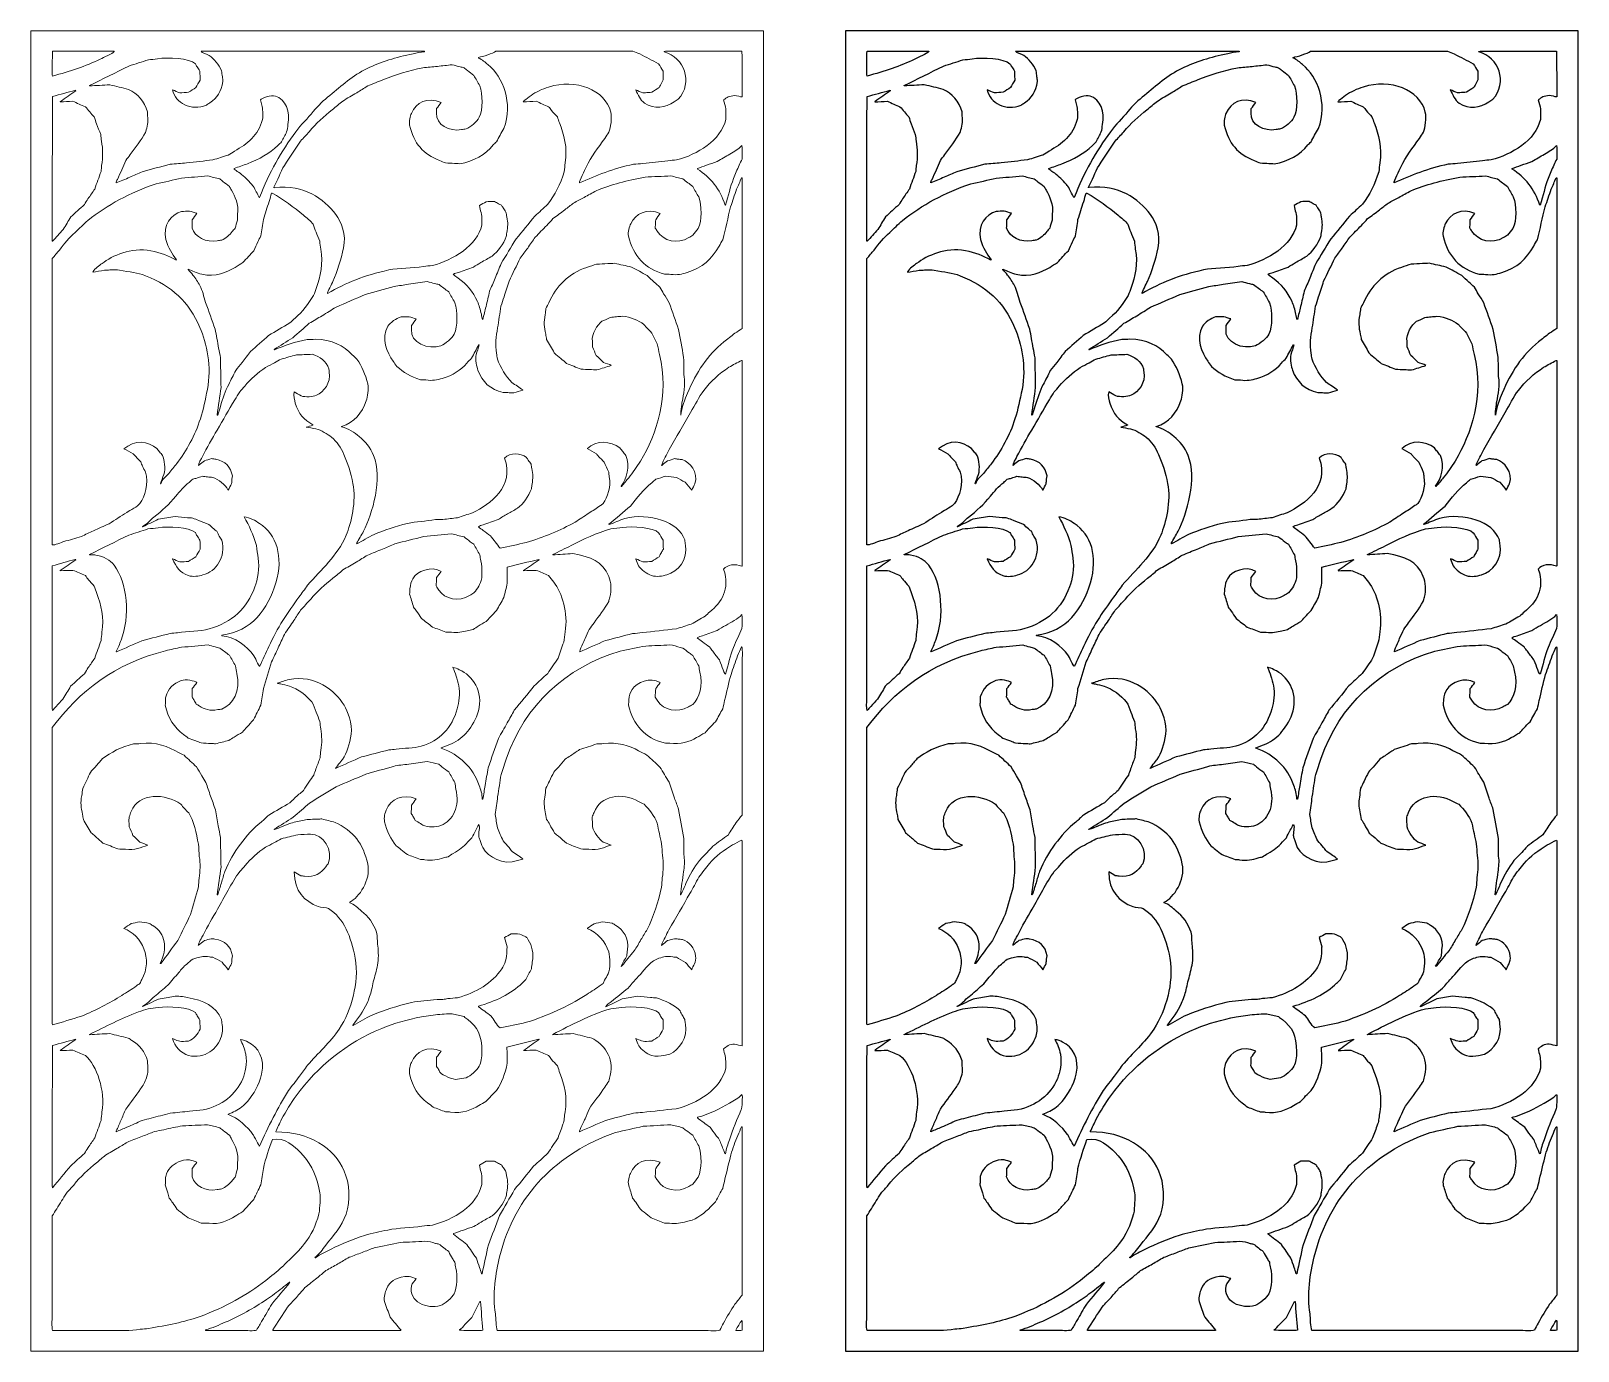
# Model space of a CAD drawing. Header units: centimetres. Extents: x -9.2 to 5.6, y -5.9 to 6.8.
import ezdxf

# ---------------------------------------------------------------- set-up
doc = ezdxf.new("R2010")
doc.units = ezdxf.units.CM
doc.header["$MEASUREMENT"] = 0
doc.layers.add('layer 1', color=7, linetype='Continuous')

msp = doc.modelspace()

# ---------------------------------------------------------------- linework, layer by layer
at = {"layer": 'layer 1', "color": 177, "lineweight": 9}
for points, knots in [([(-9.19315, 6.76726), (-6.85601, 6.76726), (-4.51817, 6.76726), (-2.18103, 6.76726), (-2.18103, 6.76726), (-2.18103, 2.55342), (-2.18103, -1.66167), (-2.18103, -5.8755), (-2.18103, -5.8755), (-4.51817, -5.8755), (-6.85601, -5.8755), (-9.19315, -5.8755), (-9.19315, -5.8755), (-9.19315, -1.66167), (-9.19315, 2.55342), (-9.19315, 6.76726)], [0, 0, 0, 0, 0.2, 0.2, 0.2, 0.2, 0.4, 0.4, 0.4, 0.4, 0.6, 0.6, 0.6, 0.6, 1, 1, 1, 1]), ([(-8.98788, 6.5723), (-8.98831, 6.51486), (-8.98873, 6.45741), (-8.98915, 6.39998), (-8.98915, 6.39998), (-8.98915, 6.38039), (-8.99334, 6.34895), (-8.98662, 6.33409), (-8.98662, 6.33409), (-8.82061, 6.38232), (-8.66993, 6.42644), (-8.53046, 6.49754), (-8.53046, 6.49754), (-8.4975, 6.51435), (-8.41581, 6.5458), (-8.39488, 6.56977), (-8.39488, 6.56977), (-8.3953, 6.57061), (-8.39573, 6.57146), (-8.39615, 6.5723), (-8.39615, 6.5723), (-8.59337, 6.5723), (-8.79066, 6.5723), (-8.98788, 6.5723)], [0, 0, 0, 0, 0.14285714, 0.14285714, 0.14285714, 0.14285714, 0.28571429, 0.28571429, 0.28571429, 0.28571429, 0.42857143, 0.42857143, 0.42857143, 0.42857143, 0.57142857, 0.57142857, 0.57142857, 0.57142857, 0.71428571, 0.71428571, 0.71428571, 0.71428571, 1, 1, 1, 1]), ([(-7.56493, 6.5723), (-7.56041, 6.56021), (-7.50137, 6.54134), (-7.48764, 6.53175), (-7.48764, 6.53175), (-7.43731, 6.49662), (-7.39345, 6.44613), (-7.36853, 6.38604), (-7.36853, 6.38604), (-7.366, 6.36661), (-7.36346, 6.34718), (-7.36093, 6.32775), (-7.36093, 6.32775), (-7.35882, 6.31297), (-7.3567, 6.29818), (-7.35459, 6.2834), (-7.35459, 6.2834), (-7.37324, 6.18135), (-7.40915, 6.12811), (-7.4813, 6.0794), (-7.4813, 6.0794), (-7.49186, 6.0718), (-7.50242, 6.06419), (-7.51298, 6.05659), (-7.51298, 6.05659), (-7.65814, 5.99667), (-7.81, 6.07596), (-7.83736, 6.20357), (-7.83736, 6.20357), (-7.81455, 6.19344), (-7.79174, 6.1833), (-7.76893, 6.17316), (-7.76893, 6.17316), (-7.74064, 6.17528), (-7.71233, 6.17739), (-7.68404, 6.1795), (-7.68404, 6.1795), (-7.66081, 6.1947), (-7.63758, 6.20991), (-7.61435, 6.22512), (-7.61435, 6.22512), (-7.60083, 6.24877), (-7.58732, 6.27242), (-7.5738, 6.29607), (-7.5738, 6.29607), (-7.57422, 6.31508), (-7.57465, 6.33409), (-7.57507, 6.35309), (-7.57507, 6.35309), (-7.57507, 6.36323), (-7.57507, 6.37337), (-7.57507, 6.3835), (-7.57507, 6.3835), (-7.58436, 6.39702), (-7.59365, 6.41054), (-7.60294, 6.42405), (-7.60294, 6.42405), (-7.60843, 6.43376), (-7.61393, 6.44348), (-7.61942, 6.45319), (-7.61942, 6.45319), (-7.67749, 6.50647), (-7.88089, 6.51784), (-7.98054, 6.50008), (-7.98054, 6.50008), (-8.0101, 6.4967), (-8.03967, 6.49332), (-8.06924, 6.48994), (-8.06924, 6.48994), (-8.13132, 6.47009), (-8.19342, 6.45024), (-8.2555, 6.43039), (-8.2555, 6.43039), (-8.38135, 6.3683), (-8.50724, 6.3062), (-8.6331, 6.24412), (-8.6331, 6.24412), (-8.6331, 6.2437), (-8.6331, 6.24328), (-8.6331, 6.24286), (-8.6331, 6.24286), (-8.63267, 6.24201), (-8.63225, 6.24117), (-8.63183, 6.24032), (-8.63183, 6.24032), (-8.56764, 6.24412), (-8.50342, 6.24792), (-8.43923, 6.25172), (-8.43923, 6.25172), (-8.37926, 6.23694), (-8.31927, 6.22216), (-8.2593, 6.20738), (-8.2593, 6.20738), (-8.17412, 6.16674), (-8.10358, 6.09156), (-8.07811, 5.99197), (-8.07811, 5.99197), (-8.07684, 5.96705), (-8.07557, 5.94213), (-8.0743, 5.91721), (-8.0743, 5.91721), (-8.07013, 5.89231), (-8.08659, 5.8153), (-8.09711, 5.79557), (-8.09711, 5.79557), (-8.13725, 5.7203), (-8.19394, 5.6516), (-8.24283, 5.5827), (-8.24283, 5.5827), (-8.25677, 5.56411), (-8.27071, 5.54553), (-8.28464, 5.52694), (-8.28464, 5.52694), (-8.29731, 5.49738), (-8.30999, 5.46781), (-8.32266, 5.43825), (-8.32266, 5.43825), (-8.33702, 5.407), (-8.35138, 5.37573), (-8.36574, 5.34448), (-8.36574, 5.34448), (-8.36915, 5.33669), (-8.38015, 5.31657), (-8.37587, 5.31154), (-8.37587, 5.31154), (-8.33322, 5.3297), (-8.29055, 5.34786), (-8.2479, 5.36602), (-8.2479, 5.36602), (-8.2082, 5.38376), (-8.16849, 5.4015), (-8.12879, 5.41924), (-8.12879, 5.41924), (-8.03926, 5.44289), (-7.9497, 5.46655), (-7.86016, 5.4902), (-7.86016, 5.4902), (-7.8078, 5.49484), (-7.75541, 5.49949), (-7.70305, 5.50414), (-7.70305, 5.50414), (-7.619, 5.51343), (-7.53493, 5.52272), (-7.45089, 5.53201), (-7.45089, 5.53201), (-7.4019, 5.54764), (-7.3529, 5.56327), (-7.30391, 5.5789), (-7.30391, 5.5789), (-7.28364, 5.59114), (-7.26336, 5.60339), (-7.24309, 5.61564), (-7.24309, 5.61564), (-7.1229, 5.68719), (-7.01419, 5.76532), (-6.977, 5.91974), (-6.977, 5.91974), (-6.96708, 5.96093), (-6.9751, 6.02552), (-6.98333, 6.05532), (-6.98333, 6.05532), (-6.98756, 6.07264), (-6.99178, 6.08996), (-6.996, 6.10728), (-6.996, 6.10728), (-6.98842, 6.12155), (-6.89298, 6.15722), (-6.85282, 6.14402), (-6.85282, 6.14402), (-6.75529, 6.11197), (-6.70644, 5.99535), (-6.73245, 5.87033), (-6.73245, 5.87033), (-6.73746, 5.84623), (-6.73553, 5.81956), (-6.74512, 5.80064), (-6.74512, 5.80064), (-6.76117, 5.76896), (-6.77722, 5.73728), (-6.79327, 5.70561), (-6.79327, 5.70561), (-6.80552, 5.69378), (-6.81777, 5.68195), (-6.83001, 5.67013), (-6.83001, 5.67013), (-6.90847, 5.59169), (-7.0082, 5.53939), (-7.12145, 5.49527), (-7.12145, 5.49527), (-7.16368, 5.48006), (-7.20592, 5.46485), (-7.24816, 5.44965), (-7.24816, 5.44965), (-7.24816, 5.44838), (-7.24816, 5.44712), (-7.24816, 5.44585), (-7.24816, 5.44585), (-7.24773, 5.44501), (-7.24731, 5.44416), (-7.24689, 5.44332), (-7.24689, 5.44332), (-7.2338, 5.43402), (-7.2207, 5.42473), (-7.20761, 5.41544), (-7.20761, 5.41544), (-7.16294, 5.38373), (-7.12866, 5.35499), (-7.09484, 5.3128), (-7.09484, 5.3128), (-7.0847, 5.30182), (-7.07456, 5.29084), (-7.06443, 5.27986), (-7.06443, 5.27986), (-7.04542, 5.24396), (-7.02641, 5.20805), (-7.00741, 5.17216), (-7.00741, 5.17216), (-7.00614, 5.17216), (-7.00487, 5.17216), (-7.00361, 5.17216), (-7.00361, 5.17216), (-6.91407, 5.40955), (-6.79572, 5.61383), (-6.65769, 5.8019), (-6.65769, 5.8019), (-6.60682, 5.87121), (-6.54362, 5.92973), (-6.49043, 5.99577), (-6.49043, 5.99577), (-6.44514, 6.05201), (-6.38843, 6.10514), (-6.33204, 6.15036), (-6.33204, 6.15036), (-6.21768, 6.24208), (-6.11355, 6.34029), (-5.97345, 6.40758), (-5.97345, 6.40758), (-5.84022, 6.47157), (-5.70074, 6.51354), (-5.53504, 6.54949), (-5.53504, 6.54949), (-5.50103, 6.55687), (-5.46444, 6.56647), (-5.42607, 6.56723), (-5.42607, 6.56723), (-5.42607, 6.56892), (-5.42607, 6.57061), (-5.42607, 6.5723), (-5.42607, 6.5723), (-6.13895, 6.5723), (-6.85205, 6.5723), (-7.56493, 6.5723)], [0, 0, 0, 0, 0.015625, 0.015625, 0.015625, 0.015625, 0.03125, 0.03125, 0.03125, 0.03125, 0.046875, 0.046875, 0.046875, 0.046875, 0.0625, 0.0625, 0.0625, 0.0625, 0.078125, 0.078125, 0.078125, 0.078125, 0.09375, 0.09375, 0.09375, 0.09375, 0.109375, 0.109375, 0.109375, 0.109375, 0.125, 0.125, 0.125, 0.125, 0.140625, 0.140625, 0.140625, 0.140625, 0.15625, 0.15625, 0.15625, 0.15625, 0.171875, 0.171875, 0.171875, 0.171875, 0.1875, 0.1875, 0.1875, 0.1875, 0.203125, 0.203125, 0.203125, 0.203125, 0.21875, 0.21875, 0.21875, 0.21875, 0.234375, 0.234375, 0.234375, 0.234375, 0.25, 0.25, 0.25, 0.25, 0.265625, 0.265625, 0.265625, 0.265625, 0.28125, 0.28125, 0.28125, 0.28125, 0.296875, 0.296875, 0.296875, 0.296875, 0.3125, 0.3125, 0.3125, 0.3125, 0.328125, 0.328125, 0.328125, 0.328125, 0.34375, 0.34375, 0.34375, 0.34375, 0.359375, 0.359375, 0.359375, 0.359375, 0.375, 0.375, 0.375, 0.375, 0.390625, 0.390625, 0.390625, 0.390625, 0.40625, 0.40625, 0.40625, 0.40625, 0.421875, 0.421875, 0.421875, 0.421875, 0.4375, 0.4375, 0.4375, 0.4375, 0.453125, 0.453125, 0.453125, 0.453125, 0.46875, 0.46875, 0.46875, 0.46875, 0.484375, 0.484375, 0.484375, 0.484375, 0.5, 0.5, 0.5, 0.5, 0.515625, 0.515625, 0.515625, 0.515625, 0.53125, 0.53125, 0.53125, 0.53125, 0.546875, 0.546875, 0.546875, 0.546875, 0.5625, 0.5625, 0.5625, 0.5625, 0.578125, 0.578125, 0.578125, 0.578125, 0.59375, 0.59375, 0.59375, 0.59375, 0.609375, 0.609375, 0.609375, 0.609375, 0.625, 0.625, 0.625, 0.625, 0.640625, 0.640625, 0.640625, 0.640625, 0.65625, 0.65625, 0.65625, 0.65625, 0.671875, 0.671875, 0.671875, 0.671875, 0.6875, 0.6875, 0.6875, 0.6875, 0.703125, 0.703125, 0.703125, 0.703125, 0.71875, 0.71875, 0.71875, 0.71875, 0.734375, 0.734375, 0.734375, 0.734375, 0.75, 0.75, 0.75, 0.75, 0.765625, 0.765625, 0.765625, 0.765625, 0.78125, 0.78125, 0.78125, 0.78125, 0.796875, 0.796875, 0.796875, 0.796875, 0.8125, 0.8125, 0.8125, 0.8125, 0.828125, 0.828125, 0.828125, 0.828125, 0.84375, 0.84375, 0.84375, 0.84375, 0.859375, 0.859375, 0.859375, 0.859375, 0.875, 0.875, 0.875, 0.875, 0.890625, 0.890625, 0.890625, 0.890625, 0.90625, 0.90625, 0.90625, 0.90625, 0.921875, 0.921875, 0.921875, 0.921875, 0.9375, 0.9375, 0.9375, 0.9375, 0.953125, 0.953125, 0.953125, 0.953125, 0.96875, 0.96875, 0.96875, 0.96875, 1, 1, 1, 1]), ([(-6.86169, 5.26719), (-6.5738, 5.29779), (-6.39197, 5.16271), (-6.27376, 5.0087), (-6.27376, 5.0087), (-6.21867, 4.93693), (-6.174, 4.81585), (-6.20026, 4.69066), (-6.20026, 4.69066), (-6.22447, 4.5753), (-6.26006, 4.46632), (-6.3029, 4.36755), (-6.3029, 4.36755), (-6.31119, 4.34845), (-6.35747, 4.26501), (-6.35358, 4.25351), (-6.35358, 4.25351), (-6.17644, 4.35583), (-6.001, 4.42639), (-5.76818, 4.47779), (-5.76818, 4.47779), (-5.66732, 4.50005), (-5.54316, 4.49268), (-5.4362, 4.512), (-5.4362, 4.512), (-5.40706, 4.51495), (-5.37792, 4.51791), (-5.34877, 4.52087), (-5.34877, 4.52087), (-5.15603, 4.57033), (-4.91896, 4.7123), (-4.87741, 4.9086), (-4.87741, 4.9086), (-4.87741, 4.92254), (-4.87741, 4.93648), (-4.87741, 4.95041), (-4.87741, 4.95041), (-4.87209, 5.01188), (-4.89273, 5.04529), (-4.89895, 5.09486), (-4.89895, 5.09486), (-4.87784, 5.10711), (-4.85672, 5.11936), (-4.8356, 5.13161), (-4.8356, 5.13161), (-4.80899, 5.13245), (-4.78238, 5.1333), (-4.75577, 5.13414), (-4.75577, 5.13414), (-4.7431, 5.12696), (-4.73043, 5.11978), (-4.71776, 5.1126), (-4.71776, 5.1126), (-4.70805, 5.10796), (-4.69833, 5.10331), (-4.68862, 5.09866), (-4.68862, 5.09866), (-4.68355, 5.09064), (-4.67848, 5.08261), (-4.67341, 5.07459), (-4.67341, 5.07459), (-4.66412, 5.06065), (-4.65483, 5.04671), (-4.64554, 5.03278), (-4.64554, 5.03278), (-4.643, 5.01715), (-4.64047, 5.00152), (-4.63793, 4.98589), (-4.63793, 4.98589), (-4.62542, 4.92743), (-4.62617, 4.8948), (-4.63793, 4.83511), (-4.63793, 4.83511), (-4.63962, 4.82286), (-4.64131, 4.81061), (-4.643, 4.79836), (-4.643, 4.79836), (-4.67008, 4.72738), (-4.72214, 4.65274), (-4.77858, 4.61083), (-4.77858, 4.61083), (-4.81448, 4.59014), (-4.85039, 4.56944), (-4.88628, 4.54874), (-4.88628, 4.54874), (-4.90993, 4.53438), (-4.93359, 4.52002), (-4.95724, 4.50566), (-4.95724, 4.50566), (-5.00496, 4.48877), (-5.0527, 4.47187), (-5.10042, 4.45498), (-5.10042, 4.45498), (-5.11644, 4.44879), (-5.13841, 4.44693), (-5.14984, 4.43597), (-5.14984, 4.43597), (-5.14942, 4.43513), (-5.149, 4.43428), (-5.14857, 4.43344), (-5.14857, 4.43344), (-5.13379, 4.42246), (-5.11901, 4.41147), (-5.10422, 4.40049), (-5.10422, 4.40049), (-5.02374, 4.34297), (-4.9615, 4.27308), (-4.91923, 4.17748), (-4.91923, 4.17748), (-4.90292, 4.14061), (-4.89247, 4.09835), (-4.88122, 4.05331), (-4.88122, 4.05331), (-4.87785, 4.03983), (-4.87872, 4.01043), (-4.86728, 4.00516), (-4.86728, 4.00516), (-4.85714, 4.04612), (-4.847, 4.0871), (-4.83687, 4.12807), (-4.83687, 4.12807), (-4.82546, 4.17663), (-4.81406, 4.22522), (-4.80266, 4.27378), (-4.80266, 4.27378), (-4.78492, 4.31559), (-4.76718, 4.35742), (-4.74944, 4.39923), (-4.74944, 4.39923), (-4.73043, 4.44568), (-4.71142, 4.49215), (-4.69242, 4.53861), (-4.69242, 4.53861), (-4.64469, 4.61758), (-4.59696, 4.69658), (-4.54924, 4.77555), (-4.54924, 4.77555), (-4.48927, 4.84819), (-4.42928, 4.92086), (-4.36931, 4.99349), (-4.36931, 4.99349), (-4.32792, 5.0315), (-4.28652, 5.06952), (-4.24513, 5.10753), (-4.24513, 5.10753), (-4.17758, 5.19728), (-4.12543, 5.29884), (-4.08801, 5.41924), (-4.08801, 5.41924), (-4.08506, 5.44754), (-4.0821, 5.47584), (-4.07914, 5.50414), (-4.07914, 5.50414), (-4.0542, 5.64665), (-4.09094, 5.77829), (-4.13363, 5.88553), (-4.13363, 5.88553), (-4.14038, 5.90496), (-4.14714, 5.92439), (-4.1539, 5.94382), (-4.1539, 5.94382), (-4.17248, 5.96451), (-4.19107, 5.98521), (-4.20965, 6.00591), (-4.20965, 6.00591), (-4.21894, 6.01773), (-4.22824, 6.02956), (-4.23753, 6.04139), (-4.23753, 6.04139), (-4.27723, 6.0587), (-4.31694, 6.07602), (-4.35664, 6.09334), (-4.35664, 6.09334), (-4.3976, 6.09165), (-4.43858, 6.08996), (-4.47954, 6.08827), (-4.47954, 6.08827), (-4.47954, 6.08869), (-4.47954, 6.08911), (-4.47954, 6.08954), (-4.47954, 6.08954), (-4.47659, 6.09291), (-4.47363, 6.09629), (-4.47068, 6.09967), (-4.47068, 6.09967), (-4.44914, 6.11614), (-4.42759, 6.13262), (-4.40605, 6.14909), (-4.40605, 6.14909), (-4.35752, 6.18328), (-4.30007, 6.21062), (-4.23753, 6.23018), (-4.23753, 6.23018), (-3.97785, 6.31142), (-3.6951, 6.20468), (-3.64326, 5.9907), (-3.64326, 5.9907), (-3.62928, 5.93302), (-3.64351, 5.84098), (-3.65973, 5.7981), (-3.65973, 5.7981), (-3.67325, 5.77825), (-3.68676, 5.7584), (-3.70028, 5.73855), (-3.70028, 5.73855), (-3.76186, 5.64625), (-3.83092, 5.5683), (-3.87767, 5.46106), (-3.87767, 5.46106), (-3.88781, 5.4378), (-3.94621, 5.32698), (-3.94103, 5.31154), (-3.94103, 5.31154), (-3.78207, 5.38234), (-3.61712, 5.45125), (-3.42532, 5.4902), (-3.42532, 5.4902), (-3.39491, 5.49273), (-3.36449, 5.49527), (-3.33409, 5.4978), (-3.33409, 5.4978), (-3.25427, 5.50667), (-3.17442, 5.51554), (-3.09461, 5.52441), (-3.09461, 5.52441), (-3.06758, 5.52694), (-3.04054, 5.52948), (-3.01351, 5.53201), (-3.01351, 5.53201), (-2.81327, 5.58285), (-2.58851, 5.71891), (-2.54088, 5.91974), (-2.54088, 5.91974), (-2.54088, 5.9341), (-2.54088, 5.94847), (-2.54088, 5.96283), (-2.54088, 5.96283), (-2.54046, 5.98183), (-2.54004, 6.00084), (-2.53962, 6.01985), (-2.53962, 6.01985), (-2.54722, 6.04899), (-2.55482, 6.07814), (-2.56242, 6.10728), (-2.56242, 6.10728), (-2.53261, 6.1293), (-2.50642, 6.14471), (-2.45725, 6.14909), (-2.45725, 6.14909), (-2.43196, 6.15134), (-2.40008, 6.13008), (-2.38503, 6.13515), (-2.38503, 6.13515), (-2.38545, 6.28085), (-2.38588, 6.4266), (-2.3863, 6.5723), (-2.3863, 6.5723), (-2.56536, 6.5723), (-2.74448, 6.5723), (-2.92355, 6.5723), (-2.92355, 6.5723), (-2.97254, 6.5723), (-3.02154, 6.5723), (-3.07053, 6.5723), (-3.07053, 6.5723), (-3.08803, 6.5723), (-3.11872, 6.57656), (-3.13135, 6.56977), (-3.13135, 6.56977), (-3.13093, 6.56892), (-3.13051, 6.56808), (-3.13008, 6.56723), (-3.13008, 6.56723), (-2.93992, 6.51572), (-2.8509, 6.27573), (-2.99577, 6.11234), (-2.99577, 6.11234), (-3.00886, 6.1039), (-3.02196, 6.09545), (-3.03505, 6.087), (-3.03505, 6.087), (-3.1189, 6.03106), (-3.22632, 6.01323), (-3.31888, 6.07686), (-3.31888, 6.07686), (-3.36097, 6.1058), (-3.38145, 6.15403), (-3.40378, 6.20357), (-3.40378, 6.20357), (-3.38097, 6.19344), (-3.35816, 6.1833), (-3.33535, 6.17316), (-3.33535, 6.17316), (-3.32733, 6.17401), (-3.3193, 6.17485), (-3.31128, 6.1757), (-3.31128, 6.1757), (-3.29101, 6.17697), (-3.27073, 6.17823), (-3.25046, 6.1795), (-3.25046, 6.1795), (-3.22681, 6.1947), (-3.20315, 6.20991), (-3.1795, 6.22512), (-3.1795, 6.22512), (-3.17105, 6.24116), (-3.16261, 6.25722), (-3.15416, 6.27327), (-3.15416, 6.27327), (-3.14951, 6.28171), (-3.14487, 6.29016), (-3.14022, 6.29861), (-3.14022, 6.29861), (-3.14064, 6.3269), (-3.14107, 6.35521), (-3.14149, 6.3835), (-3.14149, 6.3835), (-3.15585, 6.40673), (-3.17021, 6.42997), (-3.18457, 6.45319), (-3.18457, 6.45319), (-3.24496, 6.48445), (-3.30537, 6.51571), (-3.36577, 6.54696), (-3.36577, 6.54696), (-3.3873, 6.55541), (-3.40885, 6.56385), (-3.43039, 6.5723), (-3.43039, 6.5723), (-3.55835, 6.5723), (-3.68635, 6.5723), (-3.81432, 6.5723), (-3.81432, 6.5723), (-4.12346, 6.5723), (-4.43269, 6.5723), (-4.74184, 6.5723), (-4.74184, 6.5723), (-4.77241, 6.55107), (-4.86626, 6.52129), (-4.90909, 6.51401), (-4.90909, 6.51401), (-4.90909, 6.51275), (-4.90909, 6.51148), (-4.90909, 6.51021), (-4.90909, 6.51021), (-4.90867, 6.50937), (-4.90825, 6.50852), (-4.90782, 6.50768), (-4.90782, 6.50768), (-4.87352, 6.49413), (-4.84492, 6.46599), (-4.81786, 6.44432), (-4.81786, 6.44432), (-4.6748, 6.32977), (-4.57488, 6.07439), (-4.66581, 5.83358), (-4.66581, 5.83358), (-4.67806, 5.81247), (-4.69031, 5.79134), (-4.70255, 5.77023), (-4.70255, 5.77023), (-4.71396, 5.74869), (-4.72536, 5.72714), (-4.73677, 5.70561), (-4.73677, 5.70561), (-4.74732, 5.69547), (-4.75789, 5.68533), (-4.76844, 5.67519), (-4.76844, 5.67519), (-4.84049, 5.58593), (-4.95089, 5.51566), (-5.09029, 5.49527), (-5.09029, 5.49527), (-5.10676, 5.49653), (-5.12323, 5.4978), (-5.1397, 5.49907), (-5.1397, 5.49907), (-5.16758, 5.50033), (-5.19546, 5.5016), (-5.22333, 5.50287), (-5.22333, 5.50287), (-5.24276, 5.51047), (-5.26219, 5.51808), (-5.28162, 5.52568), (-5.28162, 5.52568), (-5.43704, 5.5869), (-5.52797, 5.68957), (-5.56798, 5.86526), (-5.56798, 5.86526), (-5.57627, 5.90163), (-5.56045, 5.95412), (-5.55151, 5.9755), (-5.55151, 5.9755), (-5.50578, 6.08487), (-5.39751, 6.13566), (-5.26515, 6.0832), (-5.26515, 6.0832), (-5.27993, 6.06335), (-5.29471, 6.0435), (-5.3095, 6.02365), (-5.3095, 6.02365), (-5.30992, 6.00929), (-5.31034, 5.99492), (-5.31076, 5.98057), (-5.31076, 5.98057), (-5.32028, 5.86942), (-5.18214, 5.80024), (-5.07255, 5.82218), (-5.07255, 5.82218), (-5.05777, 5.82429), (-5.04298, 5.8264), (-5.0282, 5.82851), (-5.0282, 5.82851), (-4.9811, 5.84869), (-4.92537, 5.89671), (-4.90149, 5.94002), (-4.90149, 5.94002), (-4.86443, 6.00724), (-4.86845, 6.16659), (-4.89642, 6.24159), (-4.89642, 6.24159), (-4.91542, 6.27495), (-4.93444, 6.30833), (-4.95344, 6.34169), (-4.95344, 6.34169), (-4.97371, 6.35689), (-4.99399, 6.3721), (-5.01426, 6.3873), (-5.01426, 6.3873), (-5.02524, 6.3966), (-5.03622, 6.40589), (-5.04721, 6.41518), (-5.04721, 6.41518), (-5.05988, 6.41771), (-5.07255, 6.42025), (-5.08522, 6.42278), (-5.08522, 6.42278), (-5.11056, 6.42954), (-5.1359, 6.4363), (-5.16124, 6.44306), (-5.16124, 6.44306), (-5.20812, 6.43799), (-5.25501, 6.43292), (-5.30189, 6.42785), (-5.30189, 6.42785), (-5.34877, 6.42363), (-5.39566, 6.4194), (-5.44254, 6.41518), (-5.44254, 6.41518), (-5.57129, 6.38528), (-5.7069, 6.34814), (-5.8176, 6.30114), (-5.8176, 6.30114), (-5.86828, 6.28087), (-5.91897, 6.26059), (-5.96965, 6.24032), (-5.96965, 6.24032), (-6.00471, 6.21836), (-6.03977, 6.19639), (-6.07482, 6.17443), (-6.07482, 6.17443), (-6.11917, 6.14825), (-6.16352, 6.12206), (-6.20787, 6.09587), (-6.20787, 6.09587), (-6.24123, 6.068), (-6.27461, 6.04012), (-6.30797, 6.01224), (-6.30797, 6.01224), (-6.38979, 5.94851), (-6.46362, 5.88249), (-6.52844, 5.8019), (-6.52844, 5.8019), (-6.55632, 5.77192), (-6.5842, 5.74193), (-6.61207, 5.71194), (-6.61207, 5.71194), (-6.6636, 5.63465), (-6.71513, 5.55735), (-6.76666, 5.48006), (-6.76666, 5.48006), (-6.80446, 5.41303), (-6.83214, 5.33815), (-6.86676, 5.27099), (-6.86676, 5.27099), (-6.86791, 5.26876), (-6.86801, 5.26841), (-6.8691, 5.26614), (-6.8691, 5.26614), (-6.86393, 5.26672), (-6.86926, 5.26592), (-6.86169, 5.26719)], [0, 0, 0, 0, 0.00806452, 0.00806452, 0.00806452, 0.00806452, 0.01612903, 0.01612903, 0.01612903, 0.01612903, 0.02419355, 0.02419355, 0.02419355, 0.02419355, 0.03225806, 0.03225806, 0.03225806, 0.03225806, 0.04032258, 0.04032258, 0.04032258, 0.04032258, 0.0483871, 0.0483871, 0.0483871, 0.0483871, 0.05645161, 0.05645161, 0.05645161, 0.05645161, 0.06451613, 0.06451613, 0.06451613, 0.06451613, 0.07258065, 0.07258065, 0.07258065, 0.07258065, 0.08064516, 0.08064516, 0.08064516, 0.08064516, 0.08870968, 0.08870968, 0.08870968, 0.08870968, 0.09677419, 0.09677419, 0.09677419, 0.09677419, 0.10483871, 0.10483871, 0.10483871, 0.10483871, 0.11290323, 0.11290323, 0.11290323, 0.11290323, 0.12096774, 0.12096774, 0.12096774, 0.12096774, 0.12903226, 0.12903226, 0.12903226, 0.12903226, 0.13709677, 0.13709677, 0.13709677, 0.13709677, 0.14516129, 0.14516129, 0.14516129, 0.14516129, 0.15322581, 0.15322581, 0.15322581, 0.15322581, 0.16129032, 0.16129032, 0.16129032, 0.16129032, 0.16935484, 0.16935484, 0.16935484, 0.16935484, 0.17741935, 0.17741935, 0.17741935, 0.17741935, 0.18548387, 0.18548387, 0.18548387, 0.18548387, 0.19354839, 0.19354839, 0.19354839, 0.19354839, 0.2016129, 0.2016129, 0.2016129, 0.2016129, 0.20967742, 0.20967742, 0.20967742, 0.20967742, 0.21774194, 0.21774194, 0.21774194, 0.21774194, 0.22580645, 0.22580645, 0.22580645, 0.22580645, 0.23387097, 0.23387097, 0.23387097, 0.23387097, 0.24193548, 0.24193548, 0.24193548, 0.24193548, 0.25, 0.25, 0.25, 0.25, 0.25806452, 0.25806452, 0.25806452, 0.25806452, 0.26612903, 0.26612903, 0.26612903, 0.26612903, 0.27419355, 0.27419355, 0.27419355, 0.27419355, 0.28225806, 0.28225806, 0.28225806, 0.28225806, 0.29032258, 0.29032258, 0.29032258, 0.29032258, 0.2983871, 0.2983871, 0.2983871, 0.2983871, 0.30645161, 0.30645161, 0.30645161, 0.30645161, 0.31451613, 0.31451613, 0.31451613, 0.31451613, 0.32258065, 0.32258065, 0.32258065, 0.32258065, 0.33064516, 0.33064516, 0.33064516, 0.33064516, 0.33870968, 0.33870968, 0.33870968, 0.33870968, 0.34677419, 0.34677419, 0.34677419, 0.34677419, 0.35483871, 0.35483871, 0.35483871, 0.35483871, 0.36290323, 0.36290323, 0.36290323, 0.36290323, 0.37096774, 0.37096774, 0.37096774, 0.37096774, 0.37903226, 0.37903226, 0.37903226, 0.37903226, 0.38709677, 0.38709677, 0.38709677, 0.38709677, 0.39516129, 0.39516129, 0.39516129, 0.39516129, 0.40322581, 0.40322581, 0.40322581, 0.40322581, 0.41129032, 0.41129032, 0.41129032, 0.41129032, 0.41935484, 0.41935484, 0.41935484, 0.41935484, 0.42741935, 0.42741935, 0.42741935, 0.42741935, 0.43548387, 0.43548387, 0.43548387, 0.43548387, 0.44354839, 0.44354839, 0.44354839, 0.44354839, 0.4516129, 0.4516129, 0.4516129, 0.4516129, 0.45967742, 0.45967742, 0.45967742, 0.45967742, 0.46774194, 0.46774194, 0.46774194, 0.46774194, 0.47580645, 0.47580645, 0.47580645, 0.47580645, 0.48387097, 0.48387097, 0.48387097, 0.48387097, 0.49193548, 0.49193548, 0.49193548, 0.49193548, 0.5, 0.5, 0.5, 0.5, 0.50806452, 0.50806452, 0.50806452, 0.50806452, 0.51612903, 0.51612903, 0.51612903, 0.51612903, 0.52419355, 0.52419355, 0.52419355, 0.52419355, 0.53225806, 0.53225806, 0.53225806, 0.53225806, 0.54032258, 0.54032258, 0.54032258, 0.54032258, 0.5483871, 0.5483871, 0.5483871, 0.5483871, 0.55645161, 0.55645161, 0.55645161, 0.55645161, 0.56451613, 0.56451613, 0.56451613, 0.56451613, 0.57258065, 0.57258065, 0.57258065, 0.57258065, 0.58064516, 0.58064516, 0.58064516, 0.58064516, 0.58870968, 0.58870968, 0.58870968, 0.58870968, 0.59677419, 0.59677419, 0.59677419, 0.59677419, 0.60483871, 0.60483871, 0.60483871, 0.60483871, 0.61290323, 0.61290323, 0.61290323, 0.61290323, 0.62096774, 0.62096774, 0.62096774, 0.62096774, 0.62903226, 0.62903226, 0.62903226, 0.62903226, 0.63709677, 0.63709677, 0.63709677, 0.63709677, 0.64516129, 0.64516129, 0.64516129, 0.64516129, 0.65322581, 0.65322581, 0.65322581, 0.65322581, 0.66129032, 0.66129032, 0.66129032, 0.66129032, 0.66935484, 0.66935484, 0.66935484, 0.66935484, 0.67741935, 0.67741935, 0.67741935, 0.67741935, 0.68548387, 0.68548387, 0.68548387, 0.68548387, 0.69354839, 0.69354839, 0.69354839, 0.69354839, 0.7016129, 0.7016129, 0.7016129, 0.7016129, 0.70967742, 0.70967742, 0.70967742, 0.70967742, 0.71774194, 0.71774194, 0.71774194, 0.71774194, 0.72580645, 0.72580645, 0.72580645, 0.72580645, 0.73387097, 0.73387097, 0.73387097, 0.73387097, 0.74193548, 0.74193548, 0.74193548, 0.74193548, 0.75, 0.75, 0.75, 0.75, 0.75806452, 0.75806452, 0.75806452, 0.75806452, 0.76612903, 0.76612903, 0.76612903, 0.76612903, 0.77419355, 0.77419355, 0.77419355, 0.77419355, 0.78225806, 0.78225806, 0.78225806, 0.78225806, 0.79032258, 0.79032258, 0.79032258, 0.79032258, 0.7983871, 0.7983871, 0.7983871, 0.7983871, 0.80645161, 0.80645161, 0.80645161, 0.80645161, 0.81451613, 0.81451613, 0.81451613, 0.81451613, 0.82258065, 0.82258065, 0.82258065, 0.82258065, 0.83064516, 0.83064516, 0.83064516, 0.83064516, 0.83870968, 0.83870968, 0.83870968, 0.83870968, 0.84677419, 0.84677419, 0.84677419, 0.84677419, 0.85483871, 0.85483871, 0.85483871, 0.85483871, 0.86290323, 0.86290323, 0.86290323, 0.86290323, 0.87096774, 0.87096774, 0.87096774, 0.87096774, 0.87903226, 0.87903226, 0.87903226, 0.87903226, 0.88709677, 0.88709677, 0.88709677, 0.88709677, 0.89516129, 0.89516129, 0.89516129, 0.89516129, 0.90322581, 0.90322581, 0.90322581, 0.90322581, 0.91129032, 0.91129032, 0.91129032, 0.91129032, 0.91935484, 0.91935484, 0.91935484, 0.91935484, 0.92741935, 0.92741935, 0.92741935, 0.92741935, 0.93548387, 0.93548387, 0.93548387, 0.93548387, 0.94354839, 0.94354839, 0.94354839, 0.94354839, 0.9516129, 0.9516129, 0.9516129, 0.9516129, 0.95967742, 0.95967742, 0.95967742, 0.95967742, 0.96774194, 0.96774194, 0.96774194, 0.96774194, 0.97580645, 0.97580645, 0.97580645, 0.97580645, 0.98387097, 0.98387097, 0.98387097, 0.98387097, 1, 1, 1, 1]), ([(-8.76741, 6.19851), (-8.84089, 6.17866), (-8.9144, 6.1588), (-8.98788, 6.13895), (-8.98788, 6.13895), (-8.98831, 5.67693), (-8.98873, 5.21477), (-8.98915, 4.75275), (-8.98915, 4.75275), (-8.98788, 4.75275), (-8.98662, 4.75275), (-8.98535, 4.75275), (-8.98535, 4.75275), (-8.95156, 4.79033), (-8.91777, 4.82793), (-8.88398, 4.86552), (-8.88398, 4.86552), (-8.85991, 4.90564), (-8.83583, 4.94577), (-8.81176, 4.98589), (-8.81176, 4.98589), (-8.76826, 5.02559), (-8.72474, 5.0653), (-8.68125, 5.105), (-8.68125, 5.105), (-8.66984, 5.12316), (-8.65844, 5.14132), (-8.64703, 5.15949), (-8.64703, 5.15949), (-8.62549, 5.19074), (-8.60395, 5.222), (-8.58241, 5.25325), (-8.58241, 5.25325), (-8.56214, 5.30942), (-8.54186, 5.36561), (-8.52159, 5.42177), (-8.52159, 5.42177), (-8.5199, 5.44078), (-8.51821, 5.45979), (-8.51652, 5.47879), (-8.51652, 5.47879), (-8.50274, 5.55747), (-8.50325, 5.63508), (-8.51779, 5.71194), (-8.51779, 5.71194), (-8.52032, 5.73348), (-8.52286, 5.75502), (-8.52539, 5.77656), (-8.52539, 5.77656), (-8.53848, 5.80993), (-8.55158, 5.8433), (-8.56467, 5.87666), (-8.56467, 5.87666), (-8.5727, 5.89905), (-8.58072, 5.92144), (-8.58875, 5.94382), (-8.58875, 5.94382), (-8.61662, 5.97634), (-8.6445, 6.00887), (-8.67238, 6.04139), (-8.67238, 6.04139), (-8.7125, 6.0587), (-8.75263, 6.07602), (-8.79275, 6.09334), (-8.79275, 6.09334), (-8.83287, 6.09165), (-8.873, 6.08996), (-8.91312, 6.08827), (-8.91312, 6.08827), (-8.91228, 6.08954), (-8.91144, 6.0908), (-8.91059, 6.09207), (-8.91059, 6.09207), (-8.86202, 6.12628), (-8.81344, 6.1605), (-8.76487, 6.1947), (-8.76487, 6.1947), (-8.76572, 6.19597), (-8.76656, 6.19724), (-8.76741, 6.19851)], [0, 0, 0, 0, 0.04761905, 0.04761905, 0.04761905, 0.04761905, 0.0952381, 0.0952381, 0.0952381, 0.0952381, 0.14285714, 0.14285714, 0.14285714, 0.14285714, 0.19047619, 0.19047619, 0.19047619, 0.19047619, 0.23809524, 0.23809524, 0.23809524, 0.23809524, 0.28571429, 0.28571429, 0.28571429, 0.28571429, 0.33333333, 0.33333333, 0.33333333, 0.33333333, 0.38095238, 0.38095238, 0.38095238, 0.38095238, 0.42857143, 0.42857143, 0.42857143, 0.42857143, 0.47619048, 0.47619048, 0.47619048, 0.47619048, 0.52380952, 0.52380952, 0.52380952, 0.52380952, 0.57142857, 0.57142857, 0.57142857, 0.57142857, 0.61904762, 0.61904762, 0.61904762, 0.61904762, 0.66666667, 0.66666667, 0.66666667, 0.66666667, 0.71428571, 0.71428571, 0.71428571, 0.71428571, 0.76190476, 0.76190476, 0.76190476, 0.76190476, 0.80952381, 0.80952381, 0.80952381, 0.80952381, 0.85714286, 0.85714286, 0.85714286, 0.85714286, 0.9047619, 0.9047619, 0.9047619, 0.9047619, 1, 1, 1, 1]), ([(-2.38883, 5.67013), (-2.41752, 5.63296), (-2.46148, 5.61253), (-2.50287, 5.58777), (-2.50287, 5.58777), (-2.54299, 5.56411), (-2.58312, 5.54046), (-2.62324, 5.51681), (-2.62324, 5.51681), (-2.65745, 5.50498), (-2.69167, 5.49315), (-2.72588, 5.48133), (-2.72588, 5.48133), (-2.75502, 5.47077), (-2.78417, 5.46021), (-2.81331, 5.44965), (-2.81331, 5.44965), (-2.81331, 5.44796), (-2.81331, 5.44627), (-2.81331, 5.44458), (-2.81331, 5.44458), (-2.68722, 5.3635), (-2.5972, 5.25727), (-2.54849, 5.09866), (-2.54849, 5.09866), (-2.54722, 5.09909), (-2.54595, 5.09951), (-2.54468, 5.09993), (-2.54468, 5.09993), (-2.51493, 5.18496), (-2.49911, 5.27303), (-2.46739, 5.35335), (-2.46739, 5.35335), (-2.44965, 5.39643), (-2.43191, 5.43952), (-2.41417, 5.4826), (-2.41417, 5.4826), (-2.40446, 5.5016), (-2.39474, 5.52061), (-2.38503, 5.53961), (-2.38503, 5.53961), (-2.38164, 5.55105), (-2.3851, 5.66614), (-2.38756, 5.66886), (-2.38756, 5.66886), (-2.38799, 5.66928), (-2.38841, 5.6697), (-2.38883, 5.67013)], [0, 0, 0, 0, 0.07692308, 0.07692308, 0.07692308, 0.07692308, 0.15384615, 0.15384615, 0.15384615, 0.15384615, 0.23076923, 0.23076923, 0.23076923, 0.23076923, 0.30769231, 0.30769231, 0.30769231, 0.30769231, 0.38461538, 0.38461538, 0.38461538, 0.38461538, 0.46153846, 0.46153846, 0.46153846, 0.46153846, 0.53846154, 0.53846154, 0.53846154, 0.53846154, 0.61538462, 0.61538462, 0.61538462, 0.61538462, 0.69230769, 0.69230769, 0.69230769, 0.69230769, 0.76923077, 0.76923077, 0.76923077, 0.76923077, 0.84615385, 0.84615385, 0.84615385, 0.84615385, 1, 1, 1, 1]), ([(-7.50158, 5.37869), (-7.58477, 5.37151), (-7.668, 5.36433), (-7.7512, 5.35715), (-7.7512, 5.35715), (-7.83228, 5.33899), (-7.91339, 5.32083), (-7.99448, 5.30267), (-7.99448, 5.30267), (-8.24742, 5.21859), (-8.46035, 5.09999), (-8.64957, 4.95295), (-8.64957, 4.95295), (-8.68969, 4.91452), (-8.72982, 4.87607), (-8.76994, 4.83764), (-8.76994, 4.83764), (-8.82892, 4.79011), (-8.87411, 4.72901), (-8.92073, 4.66912), (-8.92073, 4.66912), (-8.94353, 4.64167), (-8.96634, 4.61421), (-8.98915, 4.58676), (-8.98915, 4.58676), (-8.98915, 3.67285), (-8.98915, 2.75866), (-8.98915, 1.84475), (-8.98915, 1.84475), (-8.98831, 1.84475), (-8.98746, 1.84475), (-8.98662, 1.84475), (-8.98662, 1.84475), (-8.9701, 1.84074), (-8.89918, 1.8701), (-8.87891, 1.87643), (-8.87891, 1.87643), (-8.82274, 1.8929), (-8.76656, 1.90938), (-8.71039, 1.92585), (-8.71039, 1.92585), (-8.67196, 1.94401), (-8.63351, 1.96217), (-8.59508, 1.98033), (-8.59508, 1.98033), (-8.54525, 2.00272), (-8.4954, 2.02511), (-8.44556, 2.04749), (-8.44556, 2.04749), (-8.38897, 2.08381), (-8.33236, 2.12014), (-8.27577, 2.15646), (-8.27577, 2.15646), (-8.24407, 2.17639), (-8.16999, 2.2142), (-8.15033, 2.24136), (-8.15033, 2.24136), (-8.10187, 2.30829), (-8.06377, 2.43496), (-8.09711, 2.54293), (-8.09711, 2.54293), (-8.1064, 2.56193), (-8.1157, 2.58094), (-8.12499, 2.59994), (-8.12499, 2.59994), (-8.13048, 2.61304), (-8.13597, 2.62613), (-8.14146, 2.63923), (-8.14146, 2.63923), (-8.16596, 2.66541), (-8.19046, 2.6916), (-8.21495, 2.71778), (-8.21495, 2.71778), (-8.24409, 2.73383), (-8.27324, 2.74989), (-8.30238, 2.76594), (-8.30238, 2.76594), (-8.28971, 2.77438), (-8.27704, 2.78283), (-8.26437, 2.79128), (-8.26437, 2.79128), (-8.15701, 2.8627), (-8.02668, 2.82311), (-7.96153, 2.73679), (-7.96153, 2.73679), (-7.95224, 2.72539), (-7.94295, 2.71398), (-7.93366, 2.70258), (-7.93366, 2.70258), (-7.91394, 2.65853), (-7.90368, 2.57717), (-7.92099, 2.52012), (-7.92099, 2.52012), (-7.93197, 2.49055), (-7.94295, 2.46098), (-7.95393, 2.43142), (-7.95393, 2.43142), (-7.95266, 2.431), (-7.9514, 2.43058), (-7.95013, 2.43015), (-7.95013, 2.43015), (-7.93767, 2.47846), (-7.90062, 2.49556), (-7.87284, 2.53026), (-7.87284, 2.53026), (-7.8475, 2.56193), (-7.82215, 2.59361), (-7.79681, 2.62529), (-7.79681, 2.62529), (-7.70536, 2.74641), (-7.62191, 2.89336), (-7.57127, 3.0523), (-7.57127, 3.0523), (-7.54265, 3.14211), (-7.52429, 3.23363), (-7.50411, 3.33486), (-7.50411, 3.33486), (-7.4614, 3.5491), (-7.5096, 3.7764), (-7.57507, 3.92786), (-7.57507, 3.92786), (-7.67999, 4.17062), (-7.84613, 4.3246), (-8.09585, 4.4233), (-8.09585, 4.4233), (-8.17228, 4.45351), (-8.2486, 4.45983), (-8.3442, 4.47525), (-8.3442, 4.47525), (-8.36899, 4.47925), (-8.4095, 4.48242), (-8.43796, 4.47779), (-8.43796, 4.47779), (-8.45528, 4.47694), (-8.4726, 4.4761), (-8.48991, 4.47525), (-8.48991, 4.47525), (-8.52708, 4.46892), (-8.56425, 4.46258), (-8.60142, 4.45625), (-8.60142, 4.45625), (-8.59973, 4.45836), (-8.59804, 4.46047), (-8.59635, 4.46258), (-8.59635, 4.46258), (-8.58154, 4.49285), (-8.53912, 4.51989), (-8.51272, 4.53987), (-8.51272, 4.53987), (-8.41306, 4.6153), (-8.23717, 4.6985), (-8.04643, 4.66278), (-8.04643, 4.66278), (-7.94797, 4.64435), (-7.8774, 4.61108), (-7.80315, 4.57282), (-7.80315, 4.57282), (-7.8023, 4.57366), (-7.80146, 4.57451), (-7.80061, 4.57535), (-7.80061, 4.57535), (-7.84168, 4.63492), (-7.87869, 4.68726), (-7.90071, 4.76922), (-7.90071, 4.76922), (-7.93723, 4.90513), (-7.84684, 5.01012), (-7.75246, 5.03784), (-7.75246, 5.03784), (-7.72712, 5.03911), (-7.70177, 5.04038), (-7.67644, 5.04165), (-7.67644, 5.04165), (-7.65236, 5.03489), (-7.62828, 5.02813), (-7.60421, 5.02137), (-7.60421, 5.02137), (-7.61899, 5.00068), (-7.63378, 4.97998), (-7.64856, 4.95928), (-7.64856, 4.95928), (-7.64898, 4.94281), (-7.6494, 4.92634), (-7.64983, 4.90987), (-7.64983, 4.90987), (-7.65025, 4.89931), (-7.65067, 4.88875), (-7.65109, 4.87819), (-7.65109, 4.87819), (-7.62286, 4.79773), (-7.51645, 4.73568), (-7.40908, 4.75781), (-7.40908, 4.75781), (-7.39514, 4.75993), (-7.3812, 4.76204), (-7.36726, 4.76415), (-7.36726, 4.76415), (-7.32652, 4.78121), (-7.29149, 4.8132), (-7.2659, 4.84651), (-7.2659, 4.84651), (-7.25703, 4.85665), (-7.24816, 4.86679), (-7.23929, 4.87692), (-7.23929, 4.87692), (-7.23126, 4.90311), (-7.22324, 4.9293), (-7.21521, 4.95548), (-7.21521, 4.95548), (-7.21521, 4.97364), (-7.21521, 4.99181), (-7.21521, 5.00997), (-7.21521, 5.00997), (-7.2009, 5.10591), (-7.24093, 5.18645), (-7.2735, 5.24185), (-7.2735, 5.24185), (-7.27983, 5.25409), (-7.28617, 5.26635), (-7.2925, 5.27859), (-7.2925, 5.27859), (-7.3132, 5.2938), (-7.3339, 5.309), (-7.35459, 5.32421), (-7.35459, 5.32421), (-7.36515, 5.33308), (-7.37571, 5.34195), (-7.38627, 5.35082), (-7.38627, 5.35082), (-7.4247, 5.36011), (-7.46314, 5.3694), (-7.50158, 5.37869)], [0, 0, 0, 0, 0.01694915, 0.01694915, 0.01694915, 0.01694915, 0.03389831, 0.03389831, 0.03389831, 0.03389831, 0.05084746, 0.05084746, 0.05084746, 0.05084746, 0.06779661, 0.06779661, 0.06779661, 0.06779661, 0.08474576, 0.08474576, 0.08474576, 0.08474576, 0.10169492, 0.10169492, 0.10169492, 0.10169492, 0.11864407, 0.11864407, 0.11864407, 0.11864407, 0.13559322, 0.13559322, 0.13559322, 0.13559322, 0.15254237, 0.15254237, 0.15254237, 0.15254237, 0.16949153, 0.16949153, 0.16949153, 0.16949153, 0.18644068, 0.18644068, 0.18644068, 0.18644068, 0.20338983, 0.20338983, 0.20338983, 0.20338983, 0.22033898, 0.22033898, 0.22033898, 0.22033898, 0.23728814, 0.23728814, 0.23728814, 0.23728814, 0.25423729, 0.25423729, 0.25423729, 0.25423729, 0.27118644, 0.27118644, 0.27118644, 0.27118644, 0.28813559, 0.28813559, 0.28813559, 0.28813559, 0.30508475, 0.30508475, 0.30508475, 0.30508475, 0.3220339, 0.3220339, 0.3220339, 0.3220339, 0.33898305, 0.33898305, 0.33898305, 0.33898305, 0.3559322, 0.3559322, 0.3559322, 0.3559322, 0.37288136, 0.37288136, 0.37288136, 0.37288136, 0.38983051, 0.38983051, 0.38983051, 0.38983051, 0.40677966, 0.40677966, 0.40677966, 0.40677966, 0.42372881, 0.42372881, 0.42372881, 0.42372881, 0.44067797, 0.44067797, 0.44067797, 0.44067797, 0.45762712, 0.45762712, 0.45762712, 0.45762712, 0.47457627, 0.47457627, 0.47457627, 0.47457627, 0.49152542, 0.49152542, 0.49152542, 0.49152542, 0.50847458, 0.50847458, 0.50847458, 0.50847458, 0.52542373, 0.52542373, 0.52542373, 0.52542373, 0.54237288, 0.54237288, 0.54237288, 0.54237288, 0.55932203, 0.55932203, 0.55932203, 0.55932203, 0.57627119, 0.57627119, 0.57627119, 0.57627119, 0.59322034, 0.59322034, 0.59322034, 0.59322034, 0.61016949, 0.61016949, 0.61016949, 0.61016949, 0.62711864, 0.62711864, 0.62711864, 0.62711864, 0.6440678, 0.6440678, 0.6440678, 0.6440678, 0.66101695, 0.66101695, 0.66101695, 0.66101695, 0.6779661, 0.6779661, 0.6779661, 0.6779661, 0.69491525, 0.69491525, 0.69491525, 0.69491525, 0.71186441, 0.71186441, 0.71186441, 0.71186441, 0.72881356, 0.72881356, 0.72881356, 0.72881356, 0.74576271, 0.74576271, 0.74576271, 0.74576271, 0.76271186, 0.76271186, 0.76271186, 0.76271186, 0.77966102, 0.77966102, 0.77966102, 0.77966102, 0.79661017, 0.79661017, 0.79661017, 0.79661017, 0.81355932, 0.81355932, 0.81355932, 0.81355932, 0.83050847, 0.83050847, 0.83050847, 0.83050847, 0.84745763, 0.84745763, 0.84745763, 0.84745763, 0.86440678, 0.86440678, 0.86440678, 0.86440678, 0.88135593, 0.88135593, 0.88135593, 0.88135593, 0.89830508, 0.89830508, 0.89830508, 0.89830508, 0.91525424, 0.91525424, 0.91525424, 0.91525424, 0.93220339, 0.93220339, 0.93220339, 0.93220339, 0.94915254, 0.94915254, 0.94915254, 0.94915254, 0.96610169, 0.96610169, 0.96610169, 0.96610169, 1, 1, 1, 1]), ([(-3.06673, 5.37869), (-3.14908, 5.37489), (-3.23146, 5.37109), (-3.31381, 5.36729), (-3.31381, 5.36729), (-3.48593, 5.3342), (-3.63798, 5.29694), (-3.78137, 5.23678), (-3.78137, 5.23678), (-3.82023, 5.21524), (-3.85909, 5.19369), (-3.89795, 5.17216), (-3.89795, 5.17216), (-3.93173, 5.15442), (-3.96553, 5.13668), (-3.99931, 5.11894), (-3.99931, 5.11894), (-4.02677, 5.0974), (-4.05422, 5.07585), (-4.08168, 5.05432), (-4.08168, 5.05432), (-4.11968, 5.02602), (-4.15771, 4.99772), (-4.19571, 4.96942), (-4.19571, 4.96942), (-4.21556, 4.94788), (-4.23542, 4.92634), (-4.25527, 4.9048), (-4.25527, 4.9048), (-4.29201, 4.86721), (-4.32876, 4.82961), (-4.36551, 4.79203), (-4.36551, 4.79203), (-4.38958, 4.7574), (-4.41366, 4.72276), (-4.43773, 4.68812), (-4.43773, 4.68812), (-4.46138, 4.65603), (-4.48504, 4.62392), (-4.50869, 4.59182), (-4.50869, 4.59182), (-4.54459, 4.51834), (-4.58049, 4.44483), (-4.61639, 4.37135), (-4.61639, 4.37135), (-4.63244, 4.32067), (-4.64849, 4.26998), (-4.66454, 4.2193), (-4.66454, 4.2193), (-4.67426, 4.19016), (-4.68397, 4.16101), (-4.69369, 4.13187), (-4.69369, 4.13187), (-4.70424, 4.06261), (-4.7148, 3.99332), (-4.72536, 3.92406), (-4.72536, 3.92406), (-4.74146, 3.8423), (-4.75144, 3.76246), (-4.7355, 3.68078), (-4.7355, 3.68078), (-4.73297, 3.6622), (-4.73043, 3.64361), (-4.7279, 3.62503), (-4.7279, 3.62503), (-4.69953, 3.54497), (-4.64437, 3.45386), (-4.58852, 3.40075), (-4.58852, 3.40075), (-4.55388, 3.37668), (-4.51924, 3.3526), (-4.48461, 3.32853), (-4.48461, 3.32853), (-4.48461, 3.3281), (-4.48461, 3.32768), (-4.48461, 3.32726), (-4.48461, 3.32726), (-4.51333, 3.31881), (-4.54206, 3.31036), (-4.57078, 3.30192), (-4.57078, 3.30192), (-4.5902, 3.30234), (-4.60964, 3.30276), (-4.62906, 3.30319), (-4.62906, 3.30319), (-4.64342, 3.30319), (-4.65779, 3.30319), (-4.67214, 3.30319), (-4.67214, 3.30319), (-4.79437, 3.33228), (-4.87461, 3.4055), (-4.91416, 3.51859), (-4.91416, 3.51859), (-4.92501, 3.54962), (-4.94152, 3.61739), (-4.93063, 3.66811), (-4.93063, 3.66811), (-4.92092, 3.69894), (-4.9112, 3.72978), (-4.90149, 3.76061), (-4.90149, 3.76061), (-4.90276, 3.76103), (-4.90402, 3.76145), (-4.90529, 3.76187), (-4.90529, 3.76187), (-4.90571, 3.76187), (-4.90614, 3.76187), (-4.90656, 3.76187), (-4.90656, 3.76187), (-4.91796, 3.74076), (-4.92937, 3.71964), (-4.94077, 3.69852), (-4.94077, 3.69852), (-4.95217, 3.67656), (-4.96358, 3.65459), (-4.97498, 3.63263), (-4.97498, 3.63263), (-4.99018, 3.61743), (-5.00539, 3.60222), (-5.0206, 3.58702), (-5.0206, 3.58702), (-5.07777, 3.51604), (-5.15576, 3.46938), (-5.25501, 3.44003), (-5.25501, 3.44003), (-5.30181, 3.42619), (-5.35219, 3.41466), (-5.4134, 3.42483), (-5.4134, 3.42483), (-5.43071, 3.42567), (-5.44803, 3.42652), (-5.46535, 3.42736), (-5.46535, 3.42736), (-5.55989, 3.45184), (-5.62511, 3.49998), (-5.69089, 3.5528), (-5.69089, 3.5528), (-5.70272, 3.57012), (-5.71455, 3.58744), (-5.72637, 3.60475), (-5.72637, 3.60475), (-5.78303, 3.68534), (-5.8453, 3.82424), (-5.77705, 3.93927), (-5.77705, 3.93927), (-5.75702, 3.97304), (-5.69408, 4.01829), (-5.65034, 4.02797), (-5.65034, 4.02797), (-5.6343, 4.02839), (-5.61824, 4.02881), (-5.60219, 4.02923), (-5.60219, 4.02923), (-5.59248, 4.02965), (-5.58277, 4.03008), (-5.57305, 4.0305), (-5.57305, 4.0305), (-5.55025, 4.02332), (-5.52743, 4.01614), (-5.50463, 4.00896), (-5.50463, 4.00896), (-5.51983, 3.98827), (-5.53504, 3.96756), (-5.55024, 3.94687), (-5.55024, 3.94687), (-5.55024, 3.9342), (-5.55024, 3.92153), (-5.55024, 3.90886), (-5.55024, 3.90886), (-5.56875, 3.78388), (-5.38577, 3.70774), (-5.26895, 3.75301), (-5.26895, 3.75301), (-5.22363, 3.77057), (-5.16426, 3.82335), (-5.14224, 3.86451), (-5.14224, 3.86451), (-5.10442, 3.93518), (-5.10832, 4.08566), (-5.1359, 4.16481), (-5.1359, 4.16481), (-5.15533, 4.19944), (-5.17476, 4.23408), (-5.19419, 4.26871), (-5.19419, 4.26871), (-5.22502, 4.29194), (-5.25586, 4.31518), (-5.28669, 4.3384), (-5.28669, 4.3384), (-5.3002, 4.34136), (-5.31372, 4.34432), (-5.32723, 4.34727), (-5.32723, 4.34727), (-5.35131, 4.35361), (-5.37539, 4.35995), (-5.39946, 4.36628), (-5.39946, 4.36628), (-5.45901, 4.35783), (-5.51857, 4.34939), (-5.57812, 4.34094), (-5.57812, 4.34094), (-5.62415, 4.33418), (-5.6702, 4.32742), (-5.71623, 4.32067), (-5.71623, 4.32067), (-5.80872, 4.29448), (-5.90124, 4.26829), (-5.99373, 4.24211), (-5.99373, 4.24211), (-6.08664, 4.20198), (-6.17958, 4.16185), (-6.27249, 4.12173), (-6.27249, 4.12173), (-6.31683, 4.09428), (-6.36119, 4.06682), (-6.40554, 4.03937), (-6.40554, 4.03937), (-6.4465, 4.0153), (-6.48748, 3.99122), (-6.52844, 3.96714), (-6.52844, 3.96714), (-6.58081, 3.92111), (-6.6332, 3.87506), (-6.68556, 3.82903), (-6.68556, 3.82903), (-6.74553, 3.79187), (-6.80552, 3.75469), (-6.86549, 3.71753), (-6.86549, 3.71753), (-6.86423, 3.71626), (-6.86296, 3.71499), (-6.86169, 3.71373), (-6.86169, 3.71373), (-6.76582, 3.75551), (-6.66293, 3.78909), (-6.54745, 3.81256), (-6.54745, 3.81256), (-6.52253, 3.81298), (-6.49761, 3.8134), (-6.47269, 3.81383), (-6.47269, 3.81383), (-6.30718, 3.81441), (-6.20092, 3.75113), (-6.11664, 3.66684), (-6.11664, 3.66684), (-6.10185, 3.65248), (-6.08707, 3.63812), (-6.07229, 3.62376), (-6.07229, 3.62376), (-6.0258, 3.5558), (-5.99241, 3.47922), (-5.96965, 3.38681), (-5.96965, 3.38681), (-5.95633, 3.3327), (-5.97046, 3.26527), (-5.98359, 3.22589), (-5.98359, 3.22589), (-6.02224, 3.11003), (-6.09958, 3.01303), (-6.21927, 2.98008), (-6.21927, 2.98008), (-6.21927, 2.97839), (-6.21927, 2.9767), (-6.21927, 2.97501), (-6.21927, 2.97501), (-6.15359, 2.96385), (-6.09444, 2.91858), (-6.05075, 2.88251), (-6.05075, 2.88251), (-5.99343, 2.83518), (-5.94435, 2.77635), (-5.9139, 2.70258), (-5.9139, 2.70258), (-5.82336, 2.4832), (-5.92546, 2.14083), (-6.00893, 1.97653), (-6.00893, 1.97653), (-6.03132, 1.93726), (-6.05371, 1.89797), (-6.07609, 1.85869), (-6.07609, 1.85869), (-6.07525, 1.85785), (-6.0744, 1.857), (-6.07356, 1.85616), (-6.07356, 1.85616), (-6.01887, 1.88228), (-5.96614, 1.91871), (-5.90883, 1.94359), (-5.90883, 1.94359), (-5.80972, 1.98662), (-5.7034, 2.02151), (-5.58952, 2.05002), (-5.58952, 2.05002), (-5.50443, 2.07133), (-5.41402, 2.07116), (-5.31963, 2.08677), (-5.31963, 2.08677), (-5.2964, 2.08719), (-5.27317, 2.08761), (-5.24994, 2.08804), (-5.24994, 2.08804), (-5.20306, 2.09395), (-5.15617, 2.09986), (-5.10929, 2.10578), (-5.10929, 2.10578), (-5.06157, 2.1214), (-5.01383, 2.13703), (-4.96611, 2.15266), (-4.96611, 2.15266), (-4.79346, 2.23619), (-4.56286, 2.40154), (-4.65821, 2.67724), (-4.65821, 2.67724), (-4.60434, 2.73078), (-4.50875, 2.72567), (-4.44914, 2.68231), (-4.44914, 2.68231), (-4.44364, 2.67386), (-4.43815, 2.66541), (-4.43266, 2.65696), (-4.43266, 2.65696), (-4.42337, 2.64387), (-4.41408, 2.63078), (-4.40479, 2.61768), (-4.40479, 2.61768), (-4.40267, 2.60375), (-4.40056, 2.58981), (-4.39845, 2.57587), (-4.39845, 2.57587), (-4.38724, 2.52106), (-4.38516, 2.48419), (-4.39592, 2.42762), (-4.39592, 2.42762), (-4.39803, 2.41242), (-4.40014, 2.39721), (-4.40225, 2.382), (-4.40225, 2.382), (-4.43, 2.30988), (-4.47883, 2.23863), (-4.53656, 2.19574), (-4.53656, 2.19574), (-4.56782, 2.178), (-4.59908, 2.16026), (-4.63033, 2.14252), (-4.63033, 2.14252), (-4.66031, 2.12478), (-4.69031, 2.10704), (-4.72029, 2.0893), (-4.72029, 2.0893), (-4.76844, 2.07199), (-4.8166, 2.05467), (-4.86474, 2.03735), (-4.86474, 2.03735), (-4.8801, 2.0314), (-4.89867, 2.02925), (-4.91036, 2.01961), (-4.91036, 2.01961), (-4.90994, 2.01877), (-4.90951, 2.01792), (-4.90909, 2.01708), (-4.90909, 2.01708), (-4.89389, 2.00568), (-4.87868, 1.99427), (-4.86348, 1.98287), (-4.86348, 1.98287), (-4.84067, 1.9664), (-4.81786, 1.94992), (-4.79505, 1.93345), (-4.79505, 1.93345), (-4.7638, 1.89333), (-4.73254, 1.8532), (-4.70129, 1.81308), (-4.70129, 1.81308), (-4.61809, 1.83124), (-4.53487, 1.8494), (-4.45167, 1.86756), (-4.45167, 1.86756), (-4.28673, 1.91799), (-4.12445, 1.98477), (-3.98411, 2.06269), (-3.98411, 2.06269), (-3.94019, 2.09141), (-3.89625, 2.12014), (-3.85233, 2.14886), (-3.85233, 2.14886), (-3.81431, 2.1728), (-3.77731, 2.19649), (-3.74209, 2.22235), (-3.74209, 2.22235), (-3.73322, 2.22868), (-3.72435, 2.23502), (-3.71548, 2.24136), (-3.71548, 2.24136), (-3.67155, 2.30356), (-3.63891, 2.40025), (-3.6572, 2.49731), (-3.6572, 2.49731), (-3.65889, 2.51251), (-3.66058, 2.52772), (-3.66227, 2.54293), (-3.66227, 2.54293), (-3.67705, 2.5746), (-3.69183, 2.60628), (-3.70661, 2.63796), (-3.70661, 2.63796), (-3.72393, 2.65612), (-3.74125, 2.67428), (-3.75857, 2.69244), (-3.75857, 2.69244), (-3.76575, 2.70089), (-3.77293, 2.70934), (-3.78011, 2.71778), (-3.78011, 2.71778), (-3.80925, 2.73426), (-3.8384, 2.75073), (-3.86754, 2.7672), (-3.86754, 2.7672), (-3.86669, 2.7672), (-3.86585, 2.7672), (-3.865, 2.7672), (-3.865, 2.7672), (-3.78343, 2.85295), (-3.64448, 2.84033), (-3.55456, 2.77354), (-3.55456, 2.77354), (-3.54569, 2.76171), (-3.53682, 2.74988), (-3.52795, 2.73806), (-3.52795, 2.73806), (-3.51824, 2.72581), (-3.50852, 2.71356), (-3.49881, 2.70131), (-3.49881, 2.70131), (-3.4558, 2.599), (-3.49027, 2.47543), (-3.54443, 2.40735), (-3.54443, 2.40735), (-3.54358, 2.40608), (-3.54274, 2.40481), (-3.54189, 2.40354), (-3.54189, 2.40354), (-3.54062, 2.40439), (-3.53936, 2.40523), (-3.53809, 2.40608), (-3.53809, 2.40608), (-3.51571, 2.43353), (-3.49332, 2.46099), (-3.47093, 2.48844), (-3.47093, 2.48844), (-3.43074, 2.53996), (-3.3934, 2.5904), (-3.35816, 2.6481), (-3.35816, 2.6481), (-3.20361, 2.90115), (-3.07843, 3.27721), (-3.17697, 3.66938), (-3.17697, 3.66938), (-3.18372, 3.70274), (-3.19048, 3.73611), (-3.19724, 3.76948), (-3.19724, 3.76948), (-3.21413, 3.80411), (-3.23103, 3.83875), (-3.24792, 3.87338), (-3.24792, 3.87338), (-3.26651, 3.89281), (-3.28509, 3.91224), (-3.30368, 3.93167), (-3.30368, 3.93167), (-3.31086, 3.94011), (-3.31804, 3.94856), (-3.32522, 3.95701), (-3.32522, 3.95701), (-3.37998, 3.99555), (-3.45, 4.02542), (-3.53175, 4.03557), (-3.53175, 4.03557), (-3.55034, 4.03346), (-3.56892, 4.03134), (-3.58751, 4.02923), (-3.58751, 4.02923), (-3.60736, 4.02754), (-3.62721, 4.02585), (-3.64706, 4.02416), (-3.64706, 4.02416), (-3.67409, 4.01149), (-3.70113, 3.99882), (-3.72816, 3.98615), (-3.72816, 3.98615), (-3.7693, 3.95482), (-3.83018, 3.86735), (-3.81812, 3.79229), (-3.81812, 3.79229), (-3.8177, 3.77497), (-3.81727, 3.75765), (-3.81685, 3.74033), (-3.81685, 3.74033), (-3.80503, 3.71288), (-3.7932, 3.68542), (-3.78137, 3.65797), (-3.78137, 3.65797), (-3.75857, 3.63643), (-3.73576, 3.61489), (-3.71295, 3.59335), (-3.71295, 3.59335), (-3.69248, 3.58152), (-3.65217, 3.58104), (-3.63819, 3.56294), (-3.63819, 3.56294), (-3.6838, 3.549), (-3.72943, 3.53506), (-3.77504, 3.52113), (-3.77504, 3.52113), (-3.79784, 3.52239), (-3.82066, 3.52366), (-3.84346, 3.52493), (-3.84346, 3.52493), (-3.87133, 3.52577), (-3.89922, 3.52662), (-3.92709, 3.52746), (-3.92709, 3.52746), (-3.97354, 3.54604), (-4.02002, 3.56463), (-4.06647, 3.58321), (-4.06647, 3.58321), (-4.08421, 3.59884), (-4.10195, 3.61447), (-4.11969, 3.6301), (-4.11969, 3.6301), (-4.14081, 3.64783), (-4.16193, 3.66558), (-4.18304, 3.68331), (-4.18304, 3.68331), (-4.20754, 3.72597), (-4.23204, 3.76864), (-4.25654, 3.81129), (-4.25654, 3.81129), (-4.25949, 3.82861), (-4.26245, 3.84593), (-4.26541, 3.86324), (-4.26541, 3.86324), (-4.28165, 3.93416), (-4.2851, 3.97618), (-4.27047, 4.05077), (-4.27047, 4.05077), (-4.26794, 4.07062), (-4.26541, 4.09048), (-4.26287, 4.11033), (-4.26287, 4.11033), (-4.254, 4.12764), (-4.24513, 4.14496), (-4.23626, 4.16228), (-4.23626, 4.16228), (-4.16566, 4.32196), (-4.04607, 4.44706), (-3.87134, 4.50186), (-3.87134, 4.50186), (-3.84051, 4.51242), (-3.80967, 4.52298), (-3.77884, 4.53354), (-3.77884, 4.53354), (-3.74294, 4.53523), (-3.70703, 4.53692), (-3.67114, 4.53861), (-3.67114, 4.53861), (-3.64917, 4.53987), (-3.62721, 4.54114), (-3.60525, 4.54241), (-3.60525, 4.54241), (-3.55161, 4.53016), (-3.49796, 4.51791), (-3.44432, 4.50566), (-3.44432, 4.50566), (-3.39407, 4.47906), (-3.3438, 4.45244), (-3.29354, 4.42583), (-3.29354, 4.42583), (-3.27158, 4.40472), (-3.24961, 4.3836), (-3.22765, 4.36248), (-3.22765, 4.36248), (-3.20949, 4.34643), (-3.19133, 4.33038), (-3.17317, 4.31433), (-3.17317, 4.31433), (-3.16092, 4.29321), (-3.14867, 4.27209), (-3.13642, 4.25097), (-3.13642, 4.25097), (-3.11868, 4.22226), (-3.10094, 4.19353), (-3.0832, 4.16481), (-3.0832, 4.16481), (-3.05322, 4.07908), (-3.02322, 3.99332), (-2.99324, 3.90759), (-2.99324, 3.90759), (-2.97719, 3.81975), (-2.96114, 3.73188), (-2.94509, 3.64403), (-2.94509, 3.64403), (-2.94424, 3.60096), (-2.9434, 3.55787), (-2.94255, 3.51479), (-2.94255, 3.51479), (-2.94213, 3.49621), (-2.94171, 3.47762), (-2.94129, 3.45904), (-2.94129, 3.45904), (-2.92771, 3.37487), (-2.9452, 3.28737), (-2.95903, 3.21576), (-2.95903, 3.21576), (-2.96271, 3.19667), (-2.9772, 3.09128), (-2.97043, 3.08778), (-2.97043, 3.08778), (-2.96787, 3.15314), (-2.92886, 3.24577), (-2.90707, 3.29812), (-2.90707, 3.29812), (-2.8253, 3.49464), (-2.71675, 3.66529), (-2.56116, 3.78848), (-2.56116, 3.78848), (-2.52526, 3.81636), (-2.48935, 3.84424), (-2.45345, 3.87211), (-2.45345, 3.87211), (-2.43065, 3.88689), (-2.40784, 3.90168), (-2.38503, 3.91646), (-2.38503, 3.91646), (-2.38503, 4.39749), (-2.38503, 4.87866), (-2.38503, 5.35969), (-2.38503, 5.35969), (-2.38672, 5.35969), (-2.38841, 5.35969), (-2.3901, 5.35969), (-2.3901, 5.35969), (-2.40615, 5.32337), (-2.4222, 5.28704), (-2.43825, 5.25072), (-2.43825, 5.25072), (-2.45725, 5.19497), (-2.47626, 5.13921), (-2.49527, 5.08346), (-2.49527, 5.08346), (-2.52018, 4.9783), (-2.54511, 4.87311), (-2.57003, 4.76795), (-2.57003, 4.76795), (-2.58185, 4.74768), (-2.59368, 4.7274), (-2.6055, 4.70713), (-2.6055, 4.70713), (-2.67804, 4.58452), (-2.76145, 4.49813), (-2.91214, 4.45371), (-2.91214, 4.45371), (-2.95993, 4.43963), (-3.00523, 4.42617), (-3.06673, 4.43597), (-3.06673, 4.43597), (-3.087, 4.43682), (-3.10728, 4.43766), (-3.12755, 4.43851), (-3.12755, 4.43851), (-3.31142, 4.48199), (-3.42967, 4.61536), (-3.4722, 4.8009), (-3.4722, 4.8009), (-3.48159, 4.84187), (-3.46192, 4.8955), (-3.45193, 4.91874), (-3.45193, 4.91874), (-3.40789, 5.02115), (-3.295, 5.06994), (-3.16936, 5.0201), (-3.16936, 5.0201), (-3.18372, 4.99983), (-3.19809, 4.97956), (-3.21245, 4.95928), (-3.21245, 4.95928), (-3.21329, 4.94155), (-3.21414, 4.9238), (-3.21498, 4.90607), (-3.21498, 4.90607), (-3.21582, 4.8972), (-3.21667, 4.88832), (-3.21751, 4.87946), (-3.21751, 4.87946), (-3.21076, 4.86932), (-3.204, 4.85918), (-3.19724, 4.84905), (-3.19724, 4.84905), (-3.14017, 4.75579), (-3.00305, 4.7212), (-2.89567, 4.78822), (-2.89567, 4.78822), (-2.883, 4.7954), (-2.87033, 4.80259), (-2.85766, 4.80977), (-2.85766, 4.80977), (-2.84034, 4.83173), (-2.82302, 4.85369), (-2.80571, 4.87565), (-2.80571, 4.87565), (-2.76662, 4.94607), (-2.77145, 5.09873), (-2.80064, 5.17722), (-2.80064, 5.17722), (-2.81964, 5.21059), (-2.83865, 5.24396), (-2.85766, 5.27733), (-2.85766, 5.27733), (-2.88933, 5.30182), (-2.92102, 5.32632), (-2.95269, 5.35082), (-2.95269, 5.35082), (-2.9907, 5.36011), (-3.02872, 5.3694), (-3.06673, 5.37869)], [0, 0, 0, 0, 0.00549451, 0.00549451, 0.00549451, 0.00549451, 0.01098901, 0.01098901, 0.01098901, 0.01098901, 0.01648352, 0.01648352, 0.01648352, 0.01648352, 0.02197802, 0.02197802, 0.02197802, 0.02197802, 0.02747253, 0.02747253, 0.02747253, 0.02747253, 0.03296703, 0.03296703, 0.03296703, 0.03296703, 0.03846154, 0.03846154, 0.03846154, 0.03846154, 0.04395604, 0.04395604, 0.04395604, 0.04395604, 0.04945055, 0.04945055, 0.04945055, 0.04945055, 0.05494505, 0.05494505, 0.05494505, 0.05494505, 0.06043956, 0.06043956, 0.06043956, 0.06043956, 0.06593407, 0.06593407, 0.06593407, 0.06593407, 0.07142857, 0.07142857, 0.07142857, 0.07142857, 0.07692308, 0.07692308, 0.07692308, 0.07692308, 0.08241758, 0.08241758, 0.08241758, 0.08241758, 0.08791209, 0.08791209, 0.08791209, 0.08791209, 0.09340659, 0.09340659, 0.09340659, 0.09340659, 0.0989011, 0.0989011, 0.0989011, 0.0989011, 0.1043956, 0.1043956, 0.1043956, 0.1043956, 0.10989011, 0.10989011, 0.10989011, 0.10989011, 0.11538462, 0.11538462, 0.11538462, 0.11538462, 0.12087912, 0.12087912, 0.12087912, 0.12087912, 0.12637363, 0.12637363, 0.12637363, 0.12637363, 0.13186813, 0.13186813, 0.13186813, 0.13186813, 0.13736264, 0.13736264, 0.13736264, 0.13736264, 0.14285714, 0.14285714, 0.14285714, 0.14285714, 0.14835165, 0.14835165, 0.14835165, 0.14835165, 0.15384615, 0.15384615, 0.15384615, 0.15384615, 0.15934066, 0.15934066, 0.15934066, 0.15934066, 0.16483516, 0.16483516, 0.16483516, 0.16483516, 0.17032967, 0.17032967, 0.17032967, 0.17032967, 0.17582418, 0.17582418, 0.17582418, 0.17582418, 0.18131868, 0.18131868, 0.18131868, 0.18131868, 0.18681319, 0.18681319, 0.18681319, 0.18681319, 0.19230769, 0.19230769, 0.19230769, 0.19230769, 0.1978022, 0.1978022, 0.1978022, 0.1978022, 0.2032967, 0.2032967, 0.2032967, 0.2032967, 0.20879121, 0.20879121, 0.20879121, 0.20879121, 0.21428571, 0.21428571, 0.21428571, 0.21428571, 0.21978022, 0.21978022, 0.21978022, 0.21978022, 0.22527473, 0.22527473, 0.22527473, 0.22527473, 0.23076923, 0.23076923, 0.23076923, 0.23076923, 0.23626374, 0.23626374, 0.23626374, 0.23626374, 0.24175824, 0.24175824, 0.24175824, 0.24175824, 0.24725275, 0.24725275, 0.24725275, 0.24725275, 0.25274725, 0.25274725, 0.25274725, 0.25274725, 0.25824176, 0.25824176, 0.25824176, 0.25824176, 0.26373626, 0.26373626, 0.26373626, 0.26373626, 0.26923077, 0.26923077, 0.26923077, 0.26923077, 0.27472527, 0.27472527, 0.27472527, 0.27472527, 0.28021978, 0.28021978, 0.28021978, 0.28021978, 0.28571429, 0.28571429, 0.28571429, 0.28571429, 0.29120879, 0.29120879, 0.29120879, 0.29120879, 0.2967033, 0.2967033, 0.2967033, 0.2967033, 0.3021978, 0.3021978, 0.3021978, 0.3021978, 0.30769231, 0.30769231, 0.30769231, 0.30769231, 0.31318681, 0.31318681, 0.31318681, 0.31318681, 0.31868132, 0.31868132, 0.31868132, 0.31868132, 0.32417582, 0.32417582, 0.32417582, 0.32417582, 0.32967033, 0.32967033, 0.32967033, 0.32967033, 0.33516484, 0.33516484, 0.33516484, 0.33516484, 0.34065934, 0.34065934, 0.34065934, 0.34065934, 0.34615385, 0.34615385, 0.34615385, 0.34615385, 0.35164835, 0.35164835, 0.35164835, 0.35164835, 0.35714286, 0.35714286, 0.35714286, 0.35714286, 0.36263736, 0.36263736, 0.36263736, 0.36263736, 0.36813187, 0.36813187, 0.36813187, 0.36813187, 0.37362637, 0.37362637, 0.37362637, 0.37362637, 0.37912088, 0.37912088, 0.37912088, 0.37912088, 0.38461538, 0.38461538, 0.38461538, 0.38461538, 0.39010989, 0.39010989, 0.39010989, 0.39010989, 0.3956044, 0.3956044, 0.3956044, 0.3956044, 0.4010989, 0.4010989, 0.4010989, 0.4010989, 0.40659341, 0.40659341, 0.40659341, 0.40659341, 0.41208791, 0.41208791, 0.41208791, 0.41208791, 0.41758242, 0.41758242, 0.41758242, 0.41758242, 0.42307692, 0.42307692, 0.42307692, 0.42307692, 0.42857143, 0.42857143, 0.42857143, 0.42857143, 0.43406593, 0.43406593, 0.43406593, 0.43406593, 0.43956044, 0.43956044, 0.43956044, 0.43956044, 0.44505495, 0.44505495, 0.44505495, 0.44505495, 0.45054945, 0.45054945, 0.45054945, 0.45054945, 0.45604396, 0.45604396, 0.45604396, 0.45604396, 0.46153846, 0.46153846, 0.46153846, 0.46153846, 0.46703297, 0.46703297, 0.46703297, 0.46703297, 0.47252747, 0.47252747, 0.47252747, 0.47252747, 0.47802198, 0.47802198, 0.47802198, 0.47802198, 0.48351648, 0.48351648, 0.48351648, 0.48351648, 0.48901099, 0.48901099, 0.48901099, 0.48901099, 0.49450549, 0.49450549, 0.49450549, 0.49450549, 0.5, 0.5, 0.5, 0.5, 0.50549451, 0.50549451, 0.50549451, 0.50549451, 0.51098901, 0.51098901, 0.51098901, 0.51098901, 0.51648352, 0.51648352, 0.51648352, 0.51648352, 0.52197802, 0.52197802, 0.52197802, 0.52197802, 0.52747253, 0.52747253, 0.52747253, 0.52747253, 0.53296703, 0.53296703, 0.53296703, 0.53296703, 0.53846154, 0.53846154, 0.53846154, 0.53846154, 0.54395604, 0.54395604, 0.54395604, 0.54395604, 0.54945055, 0.54945055, 0.54945055, 0.54945055, 0.55494505, 0.55494505, 0.55494505, 0.55494505, 0.56043956, 0.56043956, 0.56043956, 0.56043956, 0.56593407, 0.56593407, 0.56593407, 0.56593407, 0.57142857, 0.57142857, 0.57142857, 0.57142857, 0.57692308, 0.57692308, 0.57692308, 0.57692308, 0.58241758, 0.58241758, 0.58241758, 0.58241758, 0.58791209, 0.58791209, 0.58791209, 0.58791209, 0.59340659, 0.59340659, 0.59340659, 0.59340659, 0.5989011, 0.5989011, 0.5989011, 0.5989011, 0.6043956, 0.6043956, 0.6043956, 0.6043956, 0.60989011, 0.60989011, 0.60989011, 0.60989011, 0.61538462, 0.61538462, 0.61538462, 0.61538462, 0.62087912, 0.62087912, 0.62087912, 0.62087912, 0.62637363, 0.62637363, 0.62637363, 0.62637363, 0.63186813, 0.63186813, 0.63186813, 0.63186813, 0.63736264, 0.63736264, 0.63736264, 0.63736264, 0.64285714, 0.64285714, 0.64285714, 0.64285714, 0.64835165, 0.64835165, 0.64835165, 0.64835165, 0.65384615, 0.65384615, 0.65384615, 0.65384615, 0.65934066, 0.65934066, 0.65934066, 0.65934066, 0.66483516, 0.66483516, 0.66483516, 0.66483516, 0.67032967, 0.67032967, 0.67032967, 0.67032967, 0.67582418, 0.67582418, 0.67582418, 0.67582418, 0.68131868, 0.68131868, 0.68131868, 0.68131868, 0.68681319, 0.68681319, 0.68681319, 0.68681319, 0.69230769, 0.69230769, 0.69230769, 0.69230769, 0.6978022, 0.6978022, 0.6978022, 0.6978022, 0.7032967, 0.7032967, 0.7032967, 0.7032967, 0.70879121, 0.70879121, 0.70879121, 0.70879121, 0.71428571, 0.71428571, 0.71428571, 0.71428571, 0.71978022, 0.71978022, 0.71978022, 0.71978022, 0.72527473, 0.72527473, 0.72527473, 0.72527473, 0.73076923, 0.73076923, 0.73076923, 0.73076923, 0.73626374, 0.73626374, 0.73626374, 0.73626374, 0.74175824, 0.74175824, 0.74175824, 0.74175824, 0.74725275, 0.74725275, 0.74725275, 0.74725275, 0.75274725, 0.75274725, 0.75274725, 0.75274725, 0.75824176, 0.75824176, 0.75824176, 0.75824176, 0.76373626, 0.76373626, 0.76373626, 0.76373626, 0.76923077, 0.76923077, 0.76923077, 0.76923077, 0.77472527, 0.77472527, 0.77472527, 0.77472527, 0.78021978, 0.78021978, 0.78021978, 0.78021978, 0.78571429, 0.78571429, 0.78571429, 0.78571429, 0.79120879, 0.79120879, 0.79120879, 0.79120879, 0.7967033, 0.7967033, 0.7967033, 0.7967033, 0.8021978, 0.8021978, 0.8021978, 0.8021978, 0.80769231, 0.80769231, 0.80769231, 0.80769231, 0.81318681, 0.81318681, 0.81318681, 0.81318681, 0.81868132, 0.81868132, 0.81868132, 0.81868132, 0.82417582, 0.82417582, 0.82417582, 0.82417582, 0.82967033, 0.82967033, 0.82967033, 0.82967033, 0.83516484, 0.83516484, 0.83516484, 0.83516484, 0.84065934, 0.84065934, 0.84065934, 0.84065934, 0.84615385, 0.84615385, 0.84615385, 0.84615385, 0.85164835, 0.85164835, 0.85164835, 0.85164835, 0.85714286, 0.85714286, 0.85714286, 0.85714286, 0.86263736, 0.86263736, 0.86263736, 0.86263736, 0.86813187, 0.86813187, 0.86813187, 0.86813187, 0.87362637, 0.87362637, 0.87362637, 0.87362637, 0.87912088, 0.87912088, 0.87912088, 0.87912088, 0.88461538, 0.88461538, 0.88461538, 0.88461538, 0.89010989, 0.89010989, 0.89010989, 0.89010989, 0.8956044, 0.8956044, 0.8956044, 0.8956044, 0.9010989, 0.9010989, 0.9010989, 0.9010989, 0.90659341, 0.90659341, 0.90659341, 0.90659341, 0.91208791, 0.91208791, 0.91208791, 0.91208791, 0.91758242, 0.91758242, 0.91758242, 0.91758242, 0.92307692, 0.92307692, 0.92307692, 0.92307692, 0.92857143, 0.92857143, 0.92857143, 0.92857143, 0.93406593, 0.93406593, 0.93406593, 0.93406593, 0.93956044, 0.93956044, 0.93956044, 0.93956044, 0.94505495, 0.94505495, 0.94505495, 0.94505495, 0.95054945, 0.95054945, 0.95054945, 0.95054945, 0.95604396, 0.95604396, 0.95604396, 0.95604396, 0.96153846, 0.96153846, 0.96153846, 0.96153846, 0.96703297, 0.96703297, 0.96703297, 0.96703297, 0.97252747, 0.97252747, 0.97252747, 0.97252747, 0.97802198, 0.97802198, 0.97802198, 0.97802198, 0.98351648, 0.98351648, 0.98351648, 0.98351648, 0.98901099, 0.98901099, 0.98901099, 0.98901099, 1, 1, 1, 1]), ([(-6.88936, 5.21461), (-6.89789, 5.18812), (-6.90497, 5.16042), (-6.91364, 5.13288), (-6.91364, 5.13288), (-6.9318, 5.07586), (-6.94997, 5.01883), (-6.96813, 4.96182), (-6.96813, 4.96182), (-6.97615, 4.90903), (-6.98418, 4.85622), (-6.9922, 4.80343), (-6.9922, 4.80343), (-7.00192, 4.78443), (-7.01163, 4.76542), (-7.02134, 4.74641), (-7.02134, 4.74641), (-7.03444, 4.71854), (-7.04753, 4.69066), (-7.06063, 4.66278), (-7.06063, 4.66278), (-7.09483, 4.62477), (-7.12905, 4.58675), (-7.16326, 4.54874), (-7.16326, 4.54874), (-7.1886, 4.53354), (-7.21395, 4.51833), (-7.23929, 4.50313), (-7.23929, 4.50313), (-7.31714, 4.45562), (-7.42561, 4.40595), (-7.5586, 4.43724), (-7.5586, 4.43724), (-7.60805, 4.44887), (-7.6467, 4.46888), (-7.68784, 4.48539), (-7.68784, 4.48539), (-7.68826, 4.48412), (-7.68868, 4.48285), (-7.68911, 4.48159), (-7.68911, 4.48159), (-7.67348, 4.46427), (-7.65785, 4.44695), (-7.64222, 4.42964), (-7.64222, 4.42964), (-7.61867, 4.39896), (-7.5947, 4.36296), (-7.57633, 4.32827), (-7.57633, 4.32827), (-7.54999, 4.2785), (-7.54041, 4.22649), (-7.52058, 4.16735), (-7.52058, 4.16735), (-7.49018, 4.08246), (-7.45976, 3.99755), (-7.42935, 3.91266), (-7.42935, 3.91266), (-7.41837, 3.85142), (-7.40739, 3.79017), (-7.39641, 3.72893), (-7.39641, 3.72893), (-7.39049, 3.69852), (-7.38458, 3.66811), (-7.37867, 3.6377), (-7.37867, 3.6377), (-7.37782, 3.58364), (-7.37698, 3.52957), (-7.37613, 3.47551), (-7.37613, 3.47551), (-7.37529, 3.43497), (-7.37444, 3.39441), (-7.3736, 3.35387), (-7.3736, 3.35387), (-7.38585, 3.2656), (-7.3981, 3.17731), (-7.41034, 3.08905), (-7.41034, 3.08905), (-7.40908, 3.08862), (-7.40781, 3.0882), (-7.40654, 3.08778), (-7.40654, 3.08778), (-7.40612, 3.08778), (-7.4057, 3.08778), (-7.40528, 3.08778), (-7.40528, 3.08778), (-7.39683, 3.11523), (-7.38838, 3.14269), (-7.37993, 3.17014), (-7.37993, 3.17014), (-7.3556, 3.24675), (-7.33635, 3.31984), (-7.30011, 3.38175), (-7.30011, 3.38175), (-7.27772, 3.42609), (-7.25533, 3.47045), (-7.23295, 3.51479), (-7.23295, 3.51479), (-7.21268, 3.54013), (-7.1924, 3.56548), (-7.17213, 3.59082), (-7.17213, 3.59082), (-7.1451, 3.62629), (-7.11806, 3.66178), (-7.09104, 3.69725), (-7.09104, 3.69725), (-7.03318, 3.74835), (-6.9753, 3.79947), (-6.91744, 3.85057), (-6.91744, 3.85057), (-6.84987, 3.89069), (-6.78228, 3.93082), (-6.71471, 3.97095), (-6.71471, 3.97095), (-6.69824, 3.98657), (-6.68176, 4.0022), (-6.66529, 4.01783), (-6.66529, 4.01783), (-6.59195, 4.07676), (-6.53739, 4.15331), (-6.48663, 4.2345), (-6.48663, 4.2345), (-6.47776, 4.25942), (-6.46889, 4.28434), (-6.46002, 4.30926), (-6.46002, 4.30926), (-6.41988, 4.41225), (-6.3945, 4.54417), (-6.41947, 4.67672), (-6.41947, 4.67672), (-6.42243, 4.70248), (-6.42539, 4.72825), (-6.42834, 4.75401), (-6.42834, 4.75401), (-6.44017, 4.78315), (-6.452, 4.8123), (-6.46382, 4.84144), (-6.46382, 4.84144), (-6.47311, 4.86636), (-6.48241, 4.89129), (-6.4917, 4.9162), (-6.4917, 4.9162), (-6.51095, 4.94475), (-6.55659, 4.98046), (-6.5842, 5.00236), (-6.5842, 5.00236), (-6.67871, 5.07736), (-6.77136, 5.1556), (-6.8845, 5.2127), (-6.8845, 5.2127), (-6.8845, 5.2127), (-6.88936, 5.21461), (-6.88936, 5.21461)], [0, 0, 0, 0, 0.02564103, 0.02564103, 0.02564103, 0.02564103, 0.05128205, 0.05128205, 0.05128205, 0.05128205, 0.07692308, 0.07692308, 0.07692308, 0.07692308, 0.1025641, 0.1025641, 0.1025641, 0.1025641, 0.12820513, 0.12820513, 0.12820513, 0.12820513, 0.15384615, 0.15384615, 0.15384615, 0.15384615, 0.17948718, 0.17948718, 0.17948718, 0.17948718, 0.20512821, 0.20512821, 0.20512821, 0.20512821, 0.23076923, 0.23076923, 0.23076923, 0.23076923, 0.25641026, 0.25641026, 0.25641026, 0.25641026, 0.28205128, 0.28205128, 0.28205128, 0.28205128, 0.30769231, 0.30769231, 0.30769231, 0.30769231, 0.33333333, 0.33333333, 0.33333333, 0.33333333, 0.35897436, 0.35897436, 0.35897436, 0.35897436, 0.38461538, 0.38461538, 0.38461538, 0.38461538, 0.41025641, 0.41025641, 0.41025641, 0.41025641, 0.43589744, 0.43589744, 0.43589744, 0.43589744, 0.46153846, 0.46153846, 0.46153846, 0.46153846, 0.48717949, 0.48717949, 0.48717949, 0.48717949, 0.51282051, 0.51282051, 0.51282051, 0.51282051, 0.53846154, 0.53846154, 0.53846154, 0.53846154, 0.56410256, 0.56410256, 0.56410256, 0.56410256, 0.58974359, 0.58974359, 0.58974359, 0.58974359, 0.61538462, 0.61538462, 0.61538462, 0.61538462, 0.64102564, 0.64102564, 0.64102564, 0.64102564, 0.66666667, 0.66666667, 0.66666667, 0.66666667, 0.69230769, 0.69230769, 0.69230769, 0.69230769, 0.71794872, 0.71794872, 0.71794872, 0.71794872, 0.74358974, 0.74358974, 0.74358974, 0.74358974, 0.76923077, 0.76923077, 0.76923077, 0.76923077, 0.79487179, 0.79487179, 0.79487179, 0.79487179, 0.82051282, 0.82051282, 0.82051282, 0.82051282, 0.84615385, 0.84615385, 0.84615385, 0.84615385, 0.87179487, 0.87179487, 0.87179487, 0.87179487, 0.8974359, 0.8974359, 0.8974359, 0.8974359, 0.92307692, 0.92307692, 0.92307692, 0.92307692, 0.94871795, 0.94871795, 0.94871795, 0.94871795, 1, 1, 1, 1]), ([(-6.50183, 3.67064), (-6.55167, 3.66853), (-6.60152, 3.66642), (-6.65135, 3.66431), (-6.65135, 3.66431), (-6.69992, 3.65122), (-6.7485, 3.63812), (-6.79707, 3.62503), (-6.79707, 3.62503), (-6.81819, 3.6132), (-6.83931, 3.60137), (-6.86042, 3.58955), (-6.86042, 3.58955), (-6.88914, 3.57477), (-6.91787, 3.55998), (-6.94659, 3.5452), (-6.94659, 3.5452), (-7.02062, 3.49579), (-7.09163, 3.43298), (-7.14679, 3.36401), (-7.14679, 3.36401), (-7.16284, 3.34669), (-7.17889, 3.32937), (-7.19494, 3.31206), (-7.19494, 3.31206), (-7.21056, 3.28587), (-7.22619, 3.25968), (-7.24182, 3.23349), (-7.24182, 3.23349), (-7.3002, 3.13985), (-7.35316, 3.04088), (-7.41034, 2.9446), (-7.41034, 2.9446), (-7.45954, 2.86177), (-7.50753, 2.77869), (-7.55226, 2.69118), (-7.55226, 2.69118), (-7.55912, 2.67775), (-7.59319, 2.61141), (-7.58901, 2.60628), (-7.58901, 2.60628), (-7.58732, 2.60797), (-7.58563, 2.60966), (-7.58394, 2.61135), (-7.58394, 2.61135), (-7.56704, 2.62444), (-7.55015, 2.63754), (-7.53325, 2.65063), (-7.53325, 2.65063), (-7.51045, 2.65739), (-7.48764, 2.66415), (-7.46483, 2.6709), (-7.46483, 2.6709), (-7.45047, 2.66879), (-7.43611, 2.66668), (-7.42175, 2.66457), (-7.42175, 2.66457), (-7.33168, 2.64769), (-7.28202, 2.59351), (-7.26463, 2.50491), (-7.26463, 2.50491), (-7.2659, 2.49478), (-7.26716, 2.48464), (-7.26843, 2.4745), (-7.26843, 2.4745), (-7.2697, 2.46014), (-7.27096, 2.44578), (-7.27223, 2.43142), (-7.27223, 2.43142), (-7.28279, 2.41115), (-7.29335, 2.39087), (-7.30391, 2.3706), (-7.30391, 2.3706), (-7.30518, 2.37144), (-7.30644, 2.37229), (-7.30771, 2.37313), (-7.30771, 2.37313), (-7.32892, 2.4183), (-7.40079, 2.4744), (-7.45089, 2.49097), (-7.45089, 2.49097), (-7.46821, 2.49266), (-7.48553, 2.49435), (-7.50284, 2.49604), (-7.50284, 2.49604), (-7.51931, 2.49815), (-7.53579, 2.50027), (-7.55226, 2.50238), (-7.55226, 2.50238), (-7.57, 2.49647), (-7.58774, 2.49055), (-7.60548, 2.48464), (-7.60548, 2.48464), (-7.61857, 2.48126), (-7.63167, 2.47788), (-7.64476, 2.4745), (-7.64476, 2.4745), (-7.65616, 2.46437), (-7.66757, 2.45423), (-7.67897, 2.44409), (-7.67897, 2.44409), (-7.72819, 2.40572), (-7.76809, 2.35961), (-7.80695, 2.31105), (-7.80695, 2.31105), (-7.86767, 2.23516), (-7.93971, 2.17123), (-8.01602, 2.11085), (-8.01602, 2.11085), (-8.05087, 2.08326), (-8.08354, 2.03994), (-8.12626, 2.02215), (-8.12626, 2.02215), (-8.12499, 2.02088), (-8.12372, 2.01961), (-8.12245, 2.01835), (-8.12245, 2.01835), (-8.07304, 2.04242), (-8.02362, 2.0665), (-7.9742, 2.09057), (-7.9742, 2.09057), (-7.92057, 2.09986), (-7.86692, 2.10916), (-7.81328, 2.11845), (-7.81328, 2.11845), (-7.77316, 2.11422), (-7.73303, 2.11), (-7.69291, 2.10578), (-7.69291, 2.10578), (-7.67686, 2.10451), (-7.66081, 2.10324), (-7.64476, 2.10198), (-7.64476, 2.10198), (-7.62533, 2.09395), (-7.6059, 2.08592), (-7.58647, 2.0779), (-7.58647, 2.0779), (-7.55395, 2.06523), (-7.52142, 2.05256), (-7.4889, 2.03989), (-7.4889, 2.03989), (-7.4737, 2.02637), (-7.45849, 2.01285), (-7.44329, 1.99934), (-7.44329, 1.99934), (-7.43358, 1.99132), (-7.42386, 1.98329), (-7.41415, 1.97526), (-7.41415, 1.97526), (-7.40612, 1.96006), (-7.3981, 1.94485), (-7.39007, 1.92965), (-7.39007, 1.92965), (-7.38247, 1.91656), (-7.37487, 1.90346), (-7.36726, 1.89037), (-7.36726, 1.89037), (-7.32318, 1.72862), (-7.42045, 1.58891), (-7.54719, 1.55712), (-7.54719, 1.55712), (-7.58669, 1.54722), (-7.64031, 1.53558), (-7.68657, 1.55205), (-7.68657, 1.55205), (-7.77015, 1.58182), (-7.80204, 1.63198), (-7.83736, 1.71044), (-7.83736, 1.71044), (-7.83693, 1.71086), (-7.83651, 1.71129), (-7.83609, 1.71171), (-7.83609, 1.71171), (-7.81371, 1.70157), (-7.79132, 1.69143), (-7.76893, 1.6813), (-7.76893, 1.6813), (-7.74106, 1.68341), (-7.71318, 1.68552), (-7.68531, 1.68763), (-7.68531, 1.68763), (-7.66165, 1.70241), (-7.638, 1.7172), (-7.61435, 1.73198), (-7.61435, 1.73198), (-7.60083, 1.75563), (-7.58732, 1.77929), (-7.5738, 1.80294), (-7.5738, 1.80294), (-7.57422, 1.83208), (-7.57465, 1.86123), (-7.57507, 1.89037), (-7.57507, 1.89037), (-7.58436, 1.90431), (-7.59365, 1.91825), (-7.60294, 1.93218), (-7.60294, 1.93218), (-7.60843, 1.94232), (-7.61393, 1.95246), (-7.61942, 1.96259), (-7.61942, 1.96259), (-7.6802, 2.01487), (-7.87427, 2.02628), (-7.9742, 2.00821), (-7.9742, 2.00821), (-8.00757, 2.00483), (-8.04094, 2.00145), (-8.0743, 1.99807), (-8.0743, 1.99807), (-8.13512, 1.97822), (-8.19595, 1.95837), (-8.25677, 1.93852), (-8.25677, 1.93852), (-8.38178, 1.87686), (-8.50682, 1.81518), (-8.63183, 1.75352), (-8.63183, 1.75352), (-8.63183, 1.75183), (-8.63183, 1.75014), (-8.63183, 1.74845), (-8.63183, 1.74845), (-8.62929, 1.74845), (-8.62676, 1.74845), (-8.62423, 1.74845), (-8.62423, 1.74845), (-8.6093, 1.75259), (-8.58483, 1.74959), (-8.57101, 1.74719), (-8.57101, 1.74719), (-8.48801, 1.73273), (-8.43977, 1.7033), (-8.39742, 1.64962), (-8.39742, 1.64962), (-8.26936, 1.48732), (-8.24283, 1.15464), (-8.33026, 0.93244), (-8.33026, 0.93244), (-8.3447, 0.89575), (-8.35561, 0.85396), (-8.37841, 0.82474), (-8.37841, 0.82474), (-8.37714, 0.82347), (-8.37587, 0.82221), (-8.37461, 0.82094), (-8.37461, 0.82094), (-8.2931, 0.85641), (-8.21157, 0.8919), (-8.13006, 0.92737), (-8.13006, 0.92737), (-8.04052, 0.9506), (-7.95096, 0.97384), (-7.86143, 0.99706), (-7.86143, 0.99706), (-7.83736, 0.99918), (-7.81328, 1.00129), (-7.78921, 1.0034), (-7.78921, 1.0034), (-7.69149, 1.02), (-7.57664, 1.01322), (-7.48637, 1.04015), (-7.48637, 1.04015), (-7.26753, 1.10541), (-7.12453, 1.23449), (-7.04922, 1.44308), (-7.04922, 1.44308), (-7.02483, 1.51064), (-7.00239, 1.62505), (-7.01754, 1.71804), (-7.01754, 1.71804), (-7.02346, 1.75817), (-7.02937, 1.7983), (-7.03528, 1.83842), (-7.03528, 1.83842), (-7.06486, 1.94592), (-7.10489, 2.02793), (-7.15186, 2.11338), (-7.15186, 2.11338), (-7.09651, 2.10819), (-7.0441, 2.0766), (-7.00614, 2.05129), (-7.00614, 2.05129), (-6.84037, 1.94074), (-6.77361, 1.73431), (-6.84902, 1.48236), (-6.84902, 1.48236), (-6.92517, 1.22795), (-7.07572, 1.01906), (-7.36726, 0.97933), (-7.36726, 0.97933), (-7.36684, 0.97764), (-7.36642, 0.97595), (-7.366, 0.97426), (-7.366, 0.97426), (-7.2481, 0.97391), (-7.11629, 0.86288), (-7.06443, 0.79179), (-7.06443, 0.79179), (-7.05114, 0.77358), (-7.01237, 0.68595), (-7.00361, 0.68029), (-7.00361, 0.68029), (-6.97404, 0.74448), (-6.94447, 0.8087), (-6.91491, 0.87289), (-6.91491, 0.87289), (-6.83738, 1.04834), (-6.73413, 1.20008), (-6.62728, 1.34552), (-6.62728, 1.34552), (-6.59983, 1.3831), (-6.57237, 1.4207), (-6.54492, 1.45829), (-6.54492, 1.45829), (-6.41541, 1.61351), (-6.26064, 1.73519), (-6.17619, 1.93725), (-6.17619, 1.93725), (-6.12664, 2.0558), (-6.07712, 2.26235), (-6.1103, 2.43396), (-6.1103, 2.43396), (-6.13064, 2.53917), (-6.16069, 2.62722), (-6.19773, 2.71145), (-6.19773, 2.71145), (-6.22602, 2.77578), (-6.2636, 2.83558), (-6.31557, 2.87617), (-6.31557, 2.87617), (-6.35819, 2.90946), (-6.40765, 2.94067), (-6.46636, 2.95727), (-6.46636, 2.95727), (-6.49719, 2.96233), (-6.52802, 2.9674), (-6.55885, 2.97247), (-6.55885, 2.97247), (-6.53774, 2.97838), (-6.51661, 2.9843), (-6.4955, 2.99021), (-6.4955, 2.99021), (-6.4955, 2.99148), (-6.4955, 2.99275), (-6.4955, 2.99401), (-6.4955, 2.99401), (-6.57591, 3.04614), (-6.63365, 3.09914), (-6.66276, 3.20308), (-6.66276, 3.20308), (-6.66838, 3.22318), (-6.68533, 3.28126), (-6.67416, 3.30952), (-6.67416, 3.30952), (-6.65178, 3.29685), (-6.62939, 3.28418), (-6.607, 3.27151), (-6.607, 3.27151), (-6.56102, 3.25992), (-6.49892, 3.26039), (-6.45875, 3.27784), (-6.45875, 3.27784), (-6.38797, 3.30859), (-6.31962, 3.39867), (-6.33838, 3.50085), (-6.33838, 3.50085), (-6.33922, 3.51099), (-6.34007, 3.52113), (-6.34091, 3.53126), (-6.34091, 3.53126), (-6.36501, 3.60453), (-6.42612, 3.64822), (-6.50183, 3.67064)], [0, 0, 0, 0, 0.0106383, 0.0106383, 0.0106383, 0.0106383, 0.0212766, 0.0212766, 0.0212766, 0.0212766, 0.03191489, 0.03191489, 0.03191489, 0.03191489, 0.04255319, 0.04255319, 0.04255319, 0.04255319, 0.05319149, 0.05319149, 0.05319149, 0.05319149, 0.06382979, 0.06382979, 0.06382979, 0.06382979, 0.07446809, 0.07446809, 0.07446809, 0.07446809, 0.08510638, 0.08510638, 0.08510638, 0.08510638, 0.09574468, 0.09574468, 0.09574468, 0.09574468, 0.10638298, 0.10638298, 0.10638298, 0.10638298, 0.11702128, 0.11702128, 0.11702128, 0.11702128, 0.12765957, 0.12765957, 0.12765957, 0.12765957, 0.13829787, 0.13829787, 0.13829787, 0.13829787, 0.14893617, 0.14893617, 0.14893617, 0.14893617, 0.15957447, 0.15957447, 0.15957447, 0.15957447, 0.17021277, 0.17021277, 0.17021277, 0.17021277, 0.18085106, 0.18085106, 0.18085106, 0.18085106, 0.19148936, 0.19148936, 0.19148936, 0.19148936, 0.20212766, 0.20212766, 0.20212766, 0.20212766, 0.21276596, 0.21276596, 0.21276596, 0.21276596, 0.22340426, 0.22340426, 0.22340426, 0.22340426, 0.23404255, 0.23404255, 0.23404255, 0.23404255, 0.24468085, 0.24468085, 0.24468085, 0.24468085, 0.25531915, 0.25531915, 0.25531915, 0.25531915, 0.26595745, 0.26595745, 0.26595745, 0.26595745, 0.27659574, 0.27659574, 0.27659574, 0.27659574, 0.28723404, 0.28723404, 0.28723404, 0.28723404, 0.29787234, 0.29787234, 0.29787234, 0.29787234, 0.30851064, 0.30851064, 0.30851064, 0.30851064, 0.31914894, 0.31914894, 0.31914894, 0.31914894, 0.32978723, 0.32978723, 0.32978723, 0.32978723, 0.34042553, 0.34042553, 0.34042553, 0.34042553, 0.35106383, 0.35106383, 0.35106383, 0.35106383, 0.36170213, 0.36170213, 0.36170213, 0.36170213, 0.37234043, 0.37234043, 0.37234043, 0.37234043, 0.38297872, 0.38297872, 0.38297872, 0.38297872, 0.39361702, 0.39361702, 0.39361702, 0.39361702, 0.40425532, 0.40425532, 0.40425532, 0.40425532, 0.41489362, 0.41489362, 0.41489362, 0.41489362, 0.42553191, 0.42553191, 0.42553191, 0.42553191, 0.43617021, 0.43617021, 0.43617021, 0.43617021, 0.44680851, 0.44680851, 0.44680851, 0.44680851, 0.45744681, 0.45744681, 0.45744681, 0.45744681, 0.46808511, 0.46808511, 0.46808511, 0.46808511, 0.4787234, 0.4787234, 0.4787234, 0.4787234, 0.4893617, 0.4893617, 0.4893617, 0.4893617, 0.5, 0.5, 0.5, 0.5, 0.5106383, 0.5106383, 0.5106383, 0.5106383, 0.5212766, 0.5212766, 0.5212766, 0.5212766, 0.53191489, 0.53191489, 0.53191489, 0.53191489, 0.54255319, 0.54255319, 0.54255319, 0.54255319, 0.55319149, 0.55319149, 0.55319149, 0.55319149, 0.56382979, 0.56382979, 0.56382979, 0.56382979, 0.57446809, 0.57446809, 0.57446809, 0.57446809, 0.58510638, 0.58510638, 0.58510638, 0.58510638, 0.59574468, 0.59574468, 0.59574468, 0.59574468, 0.60638298, 0.60638298, 0.60638298, 0.60638298, 0.61702128, 0.61702128, 0.61702128, 0.61702128, 0.62765957, 0.62765957, 0.62765957, 0.62765957, 0.63829787, 0.63829787, 0.63829787, 0.63829787, 0.64893617, 0.64893617, 0.64893617, 0.64893617, 0.65957447, 0.65957447, 0.65957447, 0.65957447, 0.67021277, 0.67021277, 0.67021277, 0.67021277, 0.68085106, 0.68085106, 0.68085106, 0.68085106, 0.69148936, 0.69148936, 0.69148936, 0.69148936, 0.70212766, 0.70212766, 0.70212766, 0.70212766, 0.71276596, 0.71276596, 0.71276596, 0.71276596, 0.72340426, 0.72340426, 0.72340426, 0.72340426, 0.73404255, 0.73404255, 0.73404255, 0.73404255, 0.74468085, 0.74468085, 0.74468085, 0.74468085, 0.75531915, 0.75531915, 0.75531915, 0.75531915, 0.76595745, 0.76595745, 0.76595745, 0.76595745, 0.77659574, 0.77659574, 0.77659574, 0.77659574, 0.78723404, 0.78723404, 0.78723404, 0.78723404, 0.79787234, 0.79787234, 0.79787234, 0.79787234, 0.80851064, 0.80851064, 0.80851064, 0.80851064, 0.81914894, 0.81914894, 0.81914894, 0.81914894, 0.82978723, 0.82978723, 0.82978723, 0.82978723, 0.84042553, 0.84042553, 0.84042553, 0.84042553, 0.85106383, 0.85106383, 0.85106383, 0.85106383, 0.86170213, 0.86170213, 0.86170213, 0.86170213, 0.87234043, 0.87234043, 0.87234043, 0.87234043, 0.88297872, 0.88297872, 0.88297872, 0.88297872, 0.89361702, 0.89361702, 0.89361702, 0.89361702, 0.90425532, 0.90425532, 0.90425532, 0.90425532, 0.91489362, 0.91489362, 0.91489362, 0.91489362, 0.92553191, 0.92553191, 0.92553191, 0.92553191, 0.93617021, 0.93617021, 0.93617021, 0.93617021, 0.94680851, 0.94680851, 0.94680851, 0.94680851, 0.95744681, 0.95744681, 0.95744681, 0.95744681, 0.96808511, 0.96808511, 0.96808511, 0.96808511, 0.9787234, 0.9787234, 0.9787234, 0.9787234, 1, 1, 1, 1]), ([(-2.3901, 3.61236), (-2.43064, 3.5904), (-2.4712, 3.56843), (-2.51174, 3.54647), (-2.51174, 3.54647), (-2.60067, 3.4855), (-2.68715, 3.41065), (-2.75122, 3.32473), (-2.75122, 3.32473), (-2.79979, 3.25959), (-2.835, 3.18498), (-2.87793, 3.11312), (-2.87793, 3.11312), (-2.94677, 2.99487), (-3.01563, 2.87658), (-3.08447, 2.75833), (-3.08447, 2.75833), (-3.10896, 2.70892), (-3.13347, 2.65949), (-3.15796, 2.61008), (-3.15796, 2.61008), (-3.15669, 2.60881), (-3.15543, 2.60755), (-3.15416, 2.60628), (-3.15416, 2.60628), (-3.15205, 2.60839), (-3.14994, 2.6105), (-3.14782, 2.61262), (-3.14782, 2.61262), (-3.1322, 2.62486), (-3.11657, 2.63711), (-3.10094, 2.64936), (-3.10094, 2.64936), (-3.07729, 2.65654), (-3.05363, 2.66372), (-3.02998, 2.6709), (-3.02998, 2.6709), (-3.019, 2.66921), (-3.00802, 2.66752), (-2.99704, 2.66583), (-2.99704, 2.66583), (-2.98437, 2.66457), (-2.9717, 2.6633), (-2.95903, 2.66203), (-2.95903, 2.66203), (-2.88726, 2.63946), (-2.80284, 2.54086), (-2.83612, 2.43142), (-2.83612, 2.43142), (-2.84668, 2.41115), (-2.85724, 2.39087), (-2.86779, 2.3706), (-2.86779, 2.3706), (-2.88849, 2.39552), (-2.90919, 2.42044), (-2.92988, 2.44536), (-2.92988, 2.44536), (-2.95818, 2.46056), (-2.98648, 2.47577), (-3.01478, 2.49097), (-3.01478, 2.49097), (-3.04856, 2.49478), (-3.08236, 2.49858), (-3.11615, 2.50238), (-3.11615, 2.50238), (-3.1474, 2.49309), (-3.17866, 2.48379), (-3.20991, 2.4745), (-3.20991, 2.4745), (-3.223, 2.4631), (-3.2361, 2.45169), (-3.24919, 2.44029), (-3.24919, 2.44029), (-3.32295, 2.38279), (-3.39507, 2.29054), (-3.45446, 2.21728), (-3.45446, 2.21728), (-3.52288, 2.159), (-3.59132, 2.1007), (-3.65973, 2.04242), (-3.65973, 2.04242), (-3.65889, 2.04158), (-3.65804, 2.04073), (-3.6572, 2.03989), (-3.6572, 2.03989), (-3.60779, 2.05974), (-3.55836, 2.07959), (-3.50895, 2.09944), (-3.50895, 2.09944), (-3.27258, 2.15298), (-2.99675, 2.07089), (-2.93368, 1.8929), (-2.93368, 1.8929), (-2.93157, 1.87643), (-2.92946, 1.85996), (-2.92735, 1.84349), (-2.92735, 1.84349), (-2.90174, 1.70775), (-2.99838, 1.58706), (-3.10601, 1.55839), (-3.10601, 1.55839), (-3.14786, 1.54724), (-3.20354, 1.5354), (-3.25299, 1.55205), (-3.25299, 1.55205), (-3.29598, 1.56653), (-3.35395, 1.61012), (-3.3759, 1.64582), (-3.3759, 1.64582), (-3.38477, 1.66694), (-3.39364, 1.68806), (-3.40251, 1.70917), (-3.40251, 1.70917), (-3.40209, 1.71002), (-3.40167, 1.71086), (-3.40124, 1.71171), (-3.40124, 1.71171), (-3.37886, 1.70157), (-3.35647, 1.69143), (-3.33409, 1.6813), (-3.33409, 1.6813), (-3.30621, 1.68341), (-3.27833, 1.68552), (-3.25046, 1.68763), (-3.25046, 1.68763), (-3.22681, 1.70241), (-3.20315, 1.7172), (-3.1795, 1.73198), (-3.1795, 1.73198), (-3.17232, 1.74592), (-3.16514, 1.75986), (-3.15796, 1.7738), (-3.15796, 1.7738), (-3.15163, 1.78393), (-3.14529, 1.79407), (-3.13895, 1.80421), (-3.13895, 1.80421), (-3.1398, 1.83292), (-3.14064, 1.86165), (-3.14149, 1.89037), (-3.14149, 1.89037), (-3.15585, 1.91402), (-3.17021, 1.93768), (-3.18457, 1.96133), (-3.18457, 1.96133), (-3.23042, 2.01127), (-3.43899, 2.0263), (-3.52922, 2.01074), (-3.52922, 2.01074), (-3.56639, 2.00652), (-3.60356, 2.0023), (-3.64073, 1.99807), (-3.64073, 1.99807), (-3.78166, 1.95929), (-3.90345, 1.89865), (-4.02212, 1.83842), (-4.02212, 1.83842), (-4.08083, 1.8097), (-4.13955, 1.78097), (-4.19825, 1.75226), (-4.19825, 1.75226), (-4.19783, 1.75099), (-4.1974, 1.74972), (-4.19698, 1.74845), (-4.19698, 1.74845), (-4.13363, 1.75268), (-4.07027, 1.7569), (-4.00692, 1.76113), (-4.00692, 1.76113), (-3.83367, 1.72907), (-3.72358, 1.69093), (-3.66227, 1.54318), (-3.66227, 1.54318), (-3.63766, 1.48389), (-3.63268, 1.41142), (-3.65213, 1.34425), (-3.65213, 1.34425), (-3.65551, 1.33031), (-3.65889, 1.31637), (-3.66227, 1.30244), (-3.66227, 1.30244), (-3.70386, 1.23096), (-3.75558, 1.16539), (-3.80291, 1.09843), (-3.80291, 1.09843), (-3.81854, 1.07774), (-3.83417, 1.05704), (-3.8498, 1.03634), (-3.8498, 1.03634), (-3.86289, 1.00678), (-3.87598, 0.97721), (-3.88908, 0.94765), (-3.88908, 0.94765), (-3.89745, 0.93015), (-3.94426, 0.82574), (-3.93976, 0.82094), (-3.93976, 0.82094), (-3.85741, 0.85684), (-3.77503, 0.89274), (-3.69268, 0.92864), (-3.69268, 0.92864), (-3.6061, 0.95102), (-3.5195, 0.97341), (-3.43292, 0.9958), (-3.43292, 0.9958), (-3.40294, 0.99875), (-3.37294, 1.00171), (-3.34296, 1.00467), (-3.34296, 1.00467), (-3.23315, 1.01691), (-3.12332, 1.02917), (-3.01351, 1.04141), (-3.01351, 1.04141), (-2.96621, 1.05662), (-2.9189, 1.07183), (-2.8716, 1.08703), (-2.8716, 1.08703), (-2.82767, 1.11195), (-2.78374, 1.13687), (-2.73982, 1.16179), (-2.73982, 1.16179), (-2.72461, 1.17572), (-2.70941, 1.18967), (-2.6942, 1.2036), (-2.6942, 1.2036), (-2.5841, 1.29155), (-2.49575, 1.41978), (-2.56242, 1.61288), (-2.56242, 1.61288), (-2.5296, 1.65707), (-2.44755, 1.66545), (-2.38883, 1.64202), (-2.38883, 1.64202), (-2.38756, 1.64244), (-2.3863, 1.64286), (-2.38503, 1.64328), (-2.38503, 1.64328), (-2.38503, 2.29915), (-2.38503, 2.95522), (-2.38503, 3.61109), (-2.38503, 3.61109), (-2.38672, 3.61151), (-2.38841, 3.61194), (-2.3901, 3.61236)], [0, 0, 0, 0, 0.01612903, 0.01612903, 0.01612903, 0.01612903, 0.03225806, 0.03225806, 0.03225806, 0.03225806, 0.0483871, 0.0483871, 0.0483871, 0.0483871, 0.06451613, 0.06451613, 0.06451613, 0.06451613, 0.08064516, 0.08064516, 0.08064516, 0.08064516, 0.09677419, 0.09677419, 0.09677419, 0.09677419, 0.11290323, 0.11290323, 0.11290323, 0.11290323, 0.12903226, 0.12903226, 0.12903226, 0.12903226, 0.14516129, 0.14516129, 0.14516129, 0.14516129, 0.16129032, 0.16129032, 0.16129032, 0.16129032, 0.17741935, 0.17741935, 0.17741935, 0.17741935, 0.19354839, 0.19354839, 0.19354839, 0.19354839, 0.20967742, 0.20967742, 0.20967742, 0.20967742, 0.22580645, 0.22580645, 0.22580645, 0.22580645, 0.24193548, 0.24193548, 0.24193548, 0.24193548, 0.25806452, 0.25806452, 0.25806452, 0.25806452, 0.27419355, 0.27419355, 0.27419355, 0.27419355, 0.29032258, 0.29032258, 0.29032258, 0.29032258, 0.30645161, 0.30645161, 0.30645161, 0.30645161, 0.32258065, 0.32258065, 0.32258065, 0.32258065, 0.33870968, 0.33870968, 0.33870968, 0.33870968, 0.35483871, 0.35483871, 0.35483871, 0.35483871, 0.37096774, 0.37096774, 0.37096774, 0.37096774, 0.38709677, 0.38709677, 0.38709677, 0.38709677, 0.40322581, 0.40322581, 0.40322581, 0.40322581, 0.41935484, 0.41935484, 0.41935484, 0.41935484, 0.43548387, 0.43548387, 0.43548387, 0.43548387, 0.4516129, 0.4516129, 0.4516129, 0.4516129, 0.46774194, 0.46774194, 0.46774194, 0.46774194, 0.48387097, 0.48387097, 0.48387097, 0.48387097, 0.5, 0.5, 0.5, 0.5, 0.51612903, 0.51612903, 0.51612903, 0.51612903, 0.53225806, 0.53225806, 0.53225806, 0.53225806, 0.5483871, 0.5483871, 0.5483871, 0.5483871, 0.56451613, 0.56451613, 0.56451613, 0.56451613, 0.58064516, 0.58064516, 0.58064516, 0.58064516, 0.59677419, 0.59677419, 0.59677419, 0.59677419, 0.61290323, 0.61290323, 0.61290323, 0.61290323, 0.62903226, 0.62903226, 0.62903226, 0.62903226, 0.64516129, 0.64516129, 0.64516129, 0.64516129, 0.66129032, 0.66129032, 0.66129032, 0.66129032, 0.67741935, 0.67741935, 0.67741935, 0.67741935, 0.69354839, 0.69354839, 0.69354839, 0.69354839, 0.70967742, 0.70967742, 0.70967742, 0.70967742, 0.72580645, 0.72580645, 0.72580645, 0.72580645, 0.74193548, 0.74193548, 0.74193548, 0.74193548, 0.75806452, 0.75806452, 0.75806452, 0.75806452, 0.77419355, 0.77419355, 0.77419355, 0.77419355, 0.79032258, 0.79032258, 0.79032258, 0.79032258, 0.80645161, 0.80645161, 0.80645161, 0.80645161, 0.82258065, 0.82258065, 0.82258065, 0.82258065, 0.83870968, 0.83870968, 0.83870968, 0.83870968, 0.85483871, 0.85483871, 0.85483871, 0.85483871, 0.87096774, 0.87096774, 0.87096774, 0.87096774, 0.88709677, 0.88709677, 0.88709677, 0.88709677, 0.90322581, 0.90322581, 0.90322581, 0.90322581, 0.91935484, 0.91935484, 0.91935484, 0.91935484, 0.93548387, 0.93548387, 0.93548387, 0.93548387, 0.9516129, 0.9516129, 0.9516129, 0.9516129, 0.96774194, 0.96774194, 0.96774194, 0.96774194, 1, 1, 1, 1]), ([(-5.16758, 1.95119), (-5.25627, 1.94232), (-5.34498, 1.93345), (-5.43367, 1.92458), (-5.43367, 1.92458), (-5.52532, 1.90178), (-5.61699, 1.87896), (-5.70863, 1.85616), (-5.70863, 1.85616), (-5.74791, 1.83926), (-5.78719, 1.82237), (-5.82647, 1.80547), (-5.82647, 1.80547), (-5.87419, 1.78605), (-5.92193, 1.76661), (-5.96965, 1.74719), (-5.96965, 1.74719), (-6.00597, 1.7248), (-6.0423, 1.70241), (-6.07862, 1.68003), (-6.07862, 1.68003), (-6.12128, 1.65511), (-6.16395, 1.63019), (-6.2066, 1.60527), (-6.2066, 1.60527), (-6.23827, 1.57867), (-6.26996, 1.55205), (-6.30163, 1.52544), (-6.30163, 1.52544), (-6.37968, 1.46459), (-6.45259, 1.40218), (-6.51451, 1.32524), (-6.51451, 1.32524), (-6.54702, 1.29019), (-6.57955, 1.25513), (-6.61207, 1.22007), (-6.61207, 1.22007), (-6.63319, 1.18756), (-6.65431, 1.15503), (-6.67543, 1.12251), (-6.67543, 1.12251), (-6.70583, 1.07774), (-6.73625, 1.03296), (-6.76666, 0.98819), (-6.76666, 0.98819), (-6.78651, 0.94512), (-6.80636, 0.90203), (-6.82621, 0.85895), (-6.82621, 0.85895), (-6.84733, 0.81418), (-6.86845, 0.7694), (-6.88957, 0.72464), (-6.88957, 0.72464), (-6.91575, 0.63933), (-6.94194, 0.55399), (-6.96813, 0.46868), (-6.96813, 0.46868), (-6.97615, 0.41632), (-6.98418, 0.36393), (-6.9922, 0.31156), (-6.9922, 0.31156), (-7.01543, 0.26426), (-7.03866, 0.21695), (-7.06189, 0.16965), (-7.06189, 0.16965), (-7.08259, 0.14727), (-7.10329, 0.12488), (-7.12398, 0.10249), (-7.12398, 0.10249), (-7.13876, 0.0856), (-7.15355, 0.0687), (-7.16833, 0.05181), (-7.16833, 0.05181), (-7.19494, 0.03618), (-7.22155, 0.02055), (-7.24816, 0.00493), (-7.24816, 0.00493), (-7.26547, -0.00605), (-7.28279, -0.01704), (-7.30011, -0.02802), (-7.30011, -0.02802), (-7.34192, -0.03858), (-7.38374, -0.04914), (-7.42555, -0.0597), (-7.42555, -0.0597), (-7.43991, -0.05885), (-7.45427, -0.05801), (-7.46863, -0.05716), (-7.46863, -0.05716), (-7.50073, -0.05547), (-7.53283, -0.05378), (-7.56493, -0.05209), (-7.56493, -0.05209), (-7.58182, -0.04534), (-7.59872, -0.03858), (-7.61561, -0.03182), (-7.61561, -0.03182), (-7.63969, -0.02337), (-7.66377, -0.01492), (-7.68784, -0.00648), (-7.68784, -0.00648), (-7.70262, 0.00577), (-7.71741, 0.01802), (-7.73219, 0.03027), (-7.73219, 0.03027), (-7.82039, 0.09705), (-7.88162, 0.18272), (-7.90705, 0.31156), (-7.90705, 0.31156), (-7.9062, 0.32466), (-7.90536, 0.33775), (-7.90451, 0.35084), (-7.90451, 0.35084), (-7.90409, 0.36436), (-7.90367, 0.37788), (-7.90325, 0.39139), (-7.90325, 0.39139), (-7.8805, 0.46878), (-7.82778, 0.52007), (-7.75373, 0.54598), (-7.75373, 0.54598), (-7.71041, 0.56113), (-7.62892, 0.54451), (-7.60421, 0.52697), (-7.60421, 0.52697), (-7.61899, 0.50754), (-7.63378, 0.48811), (-7.64856, 0.46868), (-7.64856, 0.46868), (-7.6494, 0.44166), (-7.65025, 0.41462), (-7.65109, 0.38759), (-7.65109, 0.38759), (-7.64476, 0.37788), (-7.63842, 0.36816), (-7.63209, 0.35845), (-7.63209, 0.35845), (-7.62491, 0.34578), (-7.61773, 0.3331), (-7.61055, 0.32043), (-7.61055, 0.32043), (-7.60126, 0.31494), (-7.59196, 0.30945), (-7.58267, 0.30396), (-7.58267, 0.30396), (-7.53304, 0.27099), (-7.47916, 0.25173), (-7.40528, 0.26722), (-7.40528, 0.26722), (-7.39261, 0.2689), (-7.37993, 0.2706), (-7.36726, 0.27228), (-7.36726, 0.27228), (-7.25816, 0.31614), (-7.18263, 0.44755), (-7.22155, 0.61313), (-7.22155, 0.61313), (-7.22619, 0.63763), (-7.23084, 0.66213), (-7.23548, 0.68663), (-7.23548, 0.68663), (-7.25449, 0.72041), (-7.2735, 0.75421), (-7.2925, 0.78799), (-7.2925, 0.78799), (-7.32376, 0.81122), (-7.35502, 0.83446), (-7.38627, 0.85768), (-7.38627, 0.85768), (-7.40105, 0.86106), (-7.41584, 0.86444), (-7.43062, 0.86782), (-7.43062, 0.86782), (-7.453, 0.87416), (-7.47539, 0.88049), (-7.49777, 0.88683), (-7.49777, 0.88683), (-7.53959, 0.88303), (-7.58141, 0.87922), (-7.62322, 0.87542), (-7.62322, 0.87542), (-7.66587, 0.87204), (-7.70854, 0.86866), (-7.7512, 0.86529), (-7.7512, 0.86529), (-7.80272, 0.85388), (-7.85426, 0.84248), (-7.90578, 0.83107), (-7.90578, 0.83107), (-8.38856, 0.70955), (-8.73231, 0.44244), (-8.98915, 0.09489), (-8.98915, 0.09489), (-8.98915, -0.58252), (-8.98915, -1.26013), (-8.98915, -1.93754), (-8.98915, -1.93754), (-8.98915, -2.13054), (-8.98915, -2.3236), (-8.98915, -2.5166), (-8.98915, -2.5166), (-8.98915, -2.5715), (-8.98915, -2.62642), (-8.98915, -2.68132), (-8.98915, -2.68132), (-8.98915, -2.70224), (-8.99382, -2.73621), (-8.98662, -2.75228), (-8.98662, -2.75228), (-8.89455, -2.72441), (-8.80246, -2.69653), (-8.71039, -2.66865), (-8.71039, -2.66865), (-8.57401, -2.61382), (-8.4414, -2.54328), (-8.32392, -2.46972), (-8.32392, -2.46972), (-8.27605, -2.43974), (-8.22763, -2.41125), (-8.18328, -2.37849), (-8.18328, -2.37849), (-8.17229, -2.37046), (-8.16131, -2.36244), (-8.15033, -2.35441), (-8.15033, -2.35441), (-8.14442, -2.34216), (-8.1385, -2.32991), (-8.13259, -2.31767), (-8.13259, -2.31767), (-8.02063, -2.12444), (-8.13017, -1.88793), (-8.30365, -1.82983), (-8.30365, -1.82983), (-8.30323, -1.82899), (-8.30281, -1.82814), (-8.30238, -1.8273), (-8.30238, -1.8273), (-8.27958, -1.8121), (-8.25676, -1.79689), (-8.23396, -1.78168), (-8.23396, -1.78168), (-8.20735, -1.77577), (-8.18074, -1.76986), (-8.15413, -1.76394), (-8.15413, -1.76394), (-8.12246, -1.76901), (-8.09077, -1.77408), (-8.0591, -1.77915), (-8.0591, -1.77915), (-8.04812, -1.78633), (-8.03714, -1.79351), (-8.02615, -1.80069), (-8.02615, -1.80069), (-7.90126, -1.87742), (-7.88492, -2.01669), (-7.9552, -2.16308), (-7.9552, -2.16308), (-7.95393, -2.1635), (-7.95266, -2.16393), (-7.9514, -2.16435), (-7.9514, -2.16435), (-7.95013, -2.1635), (-7.94886, -2.16266), (-7.9476, -2.16181), (-7.9476, -2.16181), (-7.89396, -2.08875), (-7.84031, -2.01567), (-7.78667, -1.94261), (-7.78667, -1.94261), (-7.74613, -1.86025), (-7.70558, -1.77787), (-7.66503, -1.69552), (-7.66503, -1.69552), (-7.63969, -1.60725), (-7.61435, -1.51896), (-7.58901, -1.4307), (-7.58901, -1.4307), (-7.58732, -1.40282), (-7.58563, -1.37494), (-7.58394, -1.34707), (-7.58394, -1.34707), (-7.57317, -1.28071), (-7.5703, -1.20562), (-7.5814, -1.13926), (-7.5814, -1.13926), (-7.58394, -1.09999), (-7.58647, -1.0607), (-7.58901, -1.02142), (-7.58901, -1.02142), (-7.61245, -0.91801), (-7.63019, -0.79765), (-7.68277, -0.72112), (-7.68277, -0.72112), (-7.69629, -0.70718), (-7.7098, -0.69324), (-7.72332, -0.67931), (-7.72332, -0.67931), (-7.73514, -0.66579), (-7.74697, -0.65227), (-7.7588, -0.63876), (-7.7588, -0.63876), (-7.90435, -0.53359), (-8.16253, -0.52422), (-8.23396, -0.70845), (-8.23396, -0.70845), (-8.24663, -0.74113), (-8.26119, -0.77285), (-8.25297, -0.82249), (-8.25297, -0.82249), (-8.25297, -0.83347), (-8.25297, -0.84445), (-8.25297, -0.85543), (-8.25297, -0.85543), (-8.24072, -0.88246), (-8.22847, -0.9095), (-8.21622, -0.93653), (-8.21622, -0.93653), (-8.19426, -0.95807), (-8.17229, -0.97961), (-8.15033, -1.00115), (-8.15033, -1.00115), (-8.12457, -1.01086), (-8.0988, -1.02058), (-8.07304, -1.03029), (-8.07304, -1.03029), (-8.07304, -1.03072), (-8.07304, -1.03114), (-8.07304, -1.03156), (-8.07304, -1.03156), (-8.14147, -1.04876), (-8.19861, -1.08444), (-8.28844, -1.06957), (-8.28844, -1.06957), (-8.31294, -1.06873), (-8.33744, -1.06788), (-8.36194, -1.06704), (-8.36194, -1.06704), (-8.40924, -1.04803), (-8.45655, -1.02902), (-8.50385, -1.01002), (-8.50385, -1.01002), (-8.52919, -0.98764), (-8.55454, -0.96525), (-8.57988, -0.94286), (-8.57988, -0.94286), (-8.59255, -0.93231), (-8.60522, -0.92174), (-8.61789, -0.91119), (-8.61789, -0.91119), (-8.64239, -0.86853), (-8.66689, -0.82586), (-8.69138, -0.78321), (-8.69138, -0.78321), (-8.69392, -0.76758), (-8.69645, -0.75195), (-8.69898, -0.73633), (-8.69898, -0.73633), (-8.71358, -0.66924), (-8.72065, -0.62683), (-8.70659, -0.55513), (-8.70659, -0.55513), (-8.70363, -0.53233), (-8.70067, -0.50951), (-8.69772, -0.48671), (-8.69772, -0.48671), (-8.68463, -0.4601), (-8.67153, -0.43349), (-8.65844, -0.40688), (-8.65844, -0.40688), (-8.64704, -0.38239), (-8.63563, -0.35788), (-8.62423, -0.33339), (-8.62423, -0.33339), (-8.60818, -0.31565), (-8.59212, -0.29791), (-8.57608, -0.28017), (-8.57608, -0.28017), (-8.55412, -0.25483), (-8.53215, -0.22948), (-8.51019, -0.20415), (-8.51019, -0.20415), (-8.42929, -0.14322), (-8.32664, -0.08544), (-8.21115, -0.06096), (-8.21115, -0.06096), (-8.18877, -0.06012), (-8.16638, -0.05927), (-8.14399, -0.05843), (-8.14399, -0.05843), (-8.00001, -0.03549), (-7.87169, -0.08945), (-7.7816, -0.14206), (-7.7816, -0.14206), (-7.76344, -0.15135), (-7.74528, -0.16064), (-7.72712, -0.16993), (-7.72712, -0.16993), (-7.68742, -0.20668), (-7.64771, -0.24343), (-7.60801, -0.28017), (-7.60801, -0.28017), (-7.59112, -0.30889), (-7.57422, -0.33762), (-7.55733, -0.36633), (-7.55733, -0.36633), (-7.54424, -0.38745), (-7.53114, -0.40857), (-7.51805, -0.42969), (-7.51805, -0.42969), (-7.50327, -0.47319), (-7.48848, -0.5167), (-7.4737, -0.5602), (-7.4737, -0.5602), (-7.45807, -0.60412), (-7.44244, -0.64806), (-7.42682, -0.69198), (-7.42682, -0.69198), (-7.41795, -0.74308), (-7.40908, -0.7942), (-7.40021, -0.8453), (-7.40021, -0.8453), (-7.39303, -0.88288), (-7.38585, -0.92048), (-7.37867, -0.95807), (-7.37867, -0.95807), (-7.37782, -1.0117), (-7.37698, -1.06536), (-7.37613, -1.11899), (-7.37613, -1.11899), (-7.37529, -1.15953), (-7.37444, -1.20009), (-7.3736, -1.24063), (-7.3736, -1.24063), (-7.38585, -1.32932), (-7.3981, -1.41804), (-7.41034, -1.50672), (-7.41034, -1.50672), (-7.40866, -1.50672), (-7.40697, -1.50672), (-7.40528, -1.50672), (-7.40528, -1.50672), (-7.39345, -1.46829), (-7.38162, -1.42985), (-7.3698, -1.39142), (-7.3698, -1.39142), (-7.35882, -1.35468), (-7.34783, -1.31792), (-7.33685, -1.28118), (-7.33685, -1.28118), (-7.25823, -1.0987), (-7.13521, -0.9262), (-6.98967, -0.80982), (-6.98967, -0.80982), (-6.96475, -0.78744), (-6.93983, -0.76505), (-6.91491, -0.74266), (-6.91491, -0.74266), (-6.84776, -0.70296), (-6.78059, -0.66325), (-6.71344, -0.62356), (-6.71344, -0.62356), (-6.69908, -0.60962), (-6.68472, -0.59568), (-6.67036, -0.58174), (-6.67036, -0.58174), (-6.64164, -0.5564), (-6.61291, -0.53105), (-6.5842, -0.50571), (-6.5842, -0.50571), (-6.56688, -0.47911), (-6.54956, -0.45249), (-6.53225, -0.42589), (-6.53225, -0.42589), (-6.51662, -0.40393), (-6.50099, -0.38196), (-6.48536, -0.36), (-6.48536, -0.36), (-6.4786, -0.34015), (-6.47185, -0.32029), (-6.46509, -0.30045), (-6.46509, -0.30045), (-6.45157, -0.26497), (-6.43806, -0.22948), (-6.42454, -0.19401), (-6.42454, -0.19401), (-6.42243, -0.17036), (-6.42032, -0.1467), (-6.41821, -0.12305), (-6.41821, -0.12305), (-6.40609, -0.05222), (-6.4068, 0.01322), (-6.41947, 0.08222), (-6.41947, 0.08222), (-6.42201, 0.10587), (-6.42454, 0.12953), (-6.42708, 0.15318), (-6.42708, 0.15318), (-6.4389, 0.18316), (-6.45073, 0.21316), (-6.46255, 0.24314), (-6.46255, 0.24314), (-6.47616, 0.27727), (-6.48507, 0.31387), (-6.50564, 0.34071), (-6.50564, 0.34071), (-6.55636, 0.40691), (-6.63261, 0.46245), (-6.71851, 0.49276), (-6.71851, 0.49276), (-6.74723, 0.49994), (-6.77595, 0.50712), (-6.80467, 0.5143), (-6.80467, 0.5143), (-6.81565, 0.51599), (-6.82664, 0.51768), (-6.83762, 0.51937), (-6.83762, 0.51937), (-6.80095, 0.53113), (-6.76547, 0.54639), (-6.72231, 0.55485), (-6.72231, 0.55485), (-6.47002, 0.60428), (-6.2854, 0.45395), (-6.1952, 0.30903), (-6.1952, 0.30903), (-6.16239, 0.25632), (-6.11297, 0.13083), (-6.12804, 0.03407), (-6.12804, 0.03407), (-6.14369, -0.06637), (-6.16475, -0.14348), (-6.21167, -0.21048), (-6.21167, -0.21048), (-6.22096, -0.22375), (-6.2776, -0.29081), (-6.27629, -0.29538), (-6.27629, -0.29538), (-6.19351, -0.25863), (-6.11072, -0.22188), (-6.02794, -0.18514), (-6.02794, -0.18514), (-5.94094, -0.16276), (-5.85392, -0.14037), (-5.76692, -0.11798), (-5.76692, -0.11798), (-5.74369, -0.11587), (-5.72045, -0.11376), (-5.69723, -0.11165), (-5.69723, -0.11165), (-5.62008, -0.09857), (-5.52947, -0.10414), (-5.45775, -0.08377), (-5.45775, -0.08377), (-5.28197, -0.03385), (-5.16069, 0.09811), (-5.11183, 0.27609), (-5.11183, 0.27609), (-5.09579, 0.33451), (-5.08307, 0.42397), (-5.09789, 0.49656), (-5.09789, 0.49656), (-5.11147, 0.56307), (-5.12916, 0.61952), (-5.15491, 0.67142), (-5.15491, 0.67142), (-5.15491, 0.67184), (-5.15491, 0.67226), (-5.15491, 0.67269), (-5.15491, 0.67269), (-5.13038, 0.67028), (-5.11175, 0.65818), (-5.09282, 0.64988), (-5.09282, 0.64988), (-4.96596, 0.59426), (-4.86082, 0.44284), (-4.90909, 0.25455), (-4.90909, 0.25455), (-4.92898, 0.17697), (-4.97191, 0.11195), (-5.01553, 0.05688), (-5.01553, 0.05688), (-5.05144, 0.01153), (-5.11217, -0.0364), (-5.16758, -0.06096), (-5.16758, -0.06096), (-5.2001, -0.07363), (-5.23263, -0.08631), (-5.26515, -0.09898), (-5.26515, -0.09898), (-5.26515, -0.09982), (-5.26515, -0.10067), (-5.26515, -0.10151), (-5.26515, -0.10151), (-5.08793, -0.16753), (-4.96654, -0.27843), (-4.90149, -0.4601), (-4.90149, -0.4601), (-4.88816, -0.49732), (-4.87273, -0.54019), (-4.87235, -0.58934), (-4.87235, -0.58934), (-4.87066, -0.58934), (-4.86897, -0.58934), (-4.86728, -0.58934), (-4.86728, -0.58934), (-4.85968, -0.54584), (-4.85207, -0.50233), (-4.84447, -0.45883), (-4.84447, -0.45883), (-4.83518, -0.40224), (-4.82588, -0.34563), (-4.81659, -0.28904), (-4.81659, -0.28904), (-4.78365, -0.19571), (-4.7507, -0.10235), (-4.71776, -0.00901), (-4.71776, -0.00901), (-4.68946, 0.04082), (-4.66116, 0.09067), (-4.63286, 0.14051), (-4.63286, 0.14051), (-4.61048, 0.18105), (-4.58809, 0.2216), (-4.56571, 0.26215), (-4.56571, 0.26215), (-4.50236, 0.33943), (-4.43899, 0.41674), (-4.37564, 0.49403), (-4.37564, 0.49403), (-4.33257, 0.53372), (-4.28948, 0.57343), (-4.2464, 0.61313), (-4.2464, 0.61313), (-4.21346, 0.66212), (-4.18051, 0.71113), (-4.14757, 0.76012), (-4.14757, 0.76012), (-4.12941, 0.8108), (-4.11124, 0.86149), (-4.09308, 0.91217), (-4.09308, 0.91217), (-4.08198, 0.94072), (-4.08511, 0.97817), (-4.07914, 1.01227), (-4.07914, 1.01227), (-4.0483, 1.18853), (-4.10764, 1.38671), (-4.18811, 1.4887), (-4.18811, 1.4887), (-4.20501, 1.50939), (-4.2219, 1.53009), (-4.2388, 1.55079), (-4.2388, 1.55079), (-4.27765, 1.56768), (-4.31652, 1.58458), (-4.35537, 1.60147), (-4.35537, 1.60147), (-4.39633, 1.6002), (-4.43731, 1.59894), (-4.47828, 1.59767), (-4.47828, 1.59767), (-4.47786, 1.59851), (-4.47743, 1.59936), (-4.47701, 1.6002), (-4.47701, 1.6002), (-4.4276, 1.63399), (-4.37817, 1.66779), (-4.32876, 1.70157), (-4.32876, 1.70157), (-4.3296, 1.70326), (-4.33045, 1.70495), (-4.33129, 1.70664), (-4.33129, 1.70664), (-4.43265, 1.6813), (-4.53404, 1.65595), (-4.6354, 1.63061), (-4.6354, 1.63061), (-4.63455, 1.57951), (-4.63371, 1.5284), (-4.63286, 1.4773), (-4.63286, 1.4773), (-4.64384, 1.43211), (-4.65483, 1.3869), (-4.66581, 1.34172), (-4.66581, 1.34172), (-4.68904, 1.2999), (-4.71227, 1.25808), (-4.7355, 1.21627), (-4.7355, 1.21627), (-4.75619, 1.19516), (-4.77689, 1.17403), (-4.79759, 1.15292), (-4.79759, 1.15292), (-4.81026, 1.13898), (-4.82293, 1.12504), (-4.8356, 1.1111), (-4.8356, 1.1111), (-4.86052, 1.09674), (-4.88544, 1.08238), (-4.91036, 1.06802), (-4.91036, 1.06802), (-4.92725, 1.05746), (-4.94415, 1.0469), (-4.96104, 1.03634), (-4.96104, 1.03634), (-4.97963, 1.03212), (-4.99821, 1.0279), (-5.01679, 1.02367), (-5.01679, 1.02367), (-5.06082, 1.0116), (-5.10871, 0.99892), (-5.16631, 1.00847), (-5.16631, 1.00847), (-5.18447, 1.00889), (-5.20264, 1.00931), (-5.2208, 1.00974), (-5.2208, 1.00974), (-5.26345, 1.02578), (-5.30612, 1.04184), (-5.34877, 1.05789), (-5.34877, 1.05789), (-5.38383, 1.08534), (-5.41889, 1.1128), (-5.45394, 1.14025), (-5.45394, 1.14025), (-5.46999, 1.1639), (-5.48605, 1.18755), (-5.50209, 1.2112), (-5.50209, 1.2112), (-5.51139, 1.22345), (-5.52068, 1.2357), (-5.52997, 1.24795), (-5.52997, 1.24795), (-5.54264, 1.29018), (-5.55531, 1.33243), (-5.56798, 1.37466), (-5.56798, 1.37466), (-5.56714, 1.39155), (-5.56629, 1.40845), (-5.56545, 1.42534), (-5.56545, 1.42534), (-5.55849, 1.46741), (-5.55425, 1.4907), (-5.53757, 1.52164), (-5.53757, 1.52164), (-5.49916, 1.59291), (-5.35859, 1.64815), (-5.26515, 1.59133), (-5.26515, 1.59133), (-5.27993, 1.57191), (-5.29471, 1.55247), (-5.3095, 1.53305), (-5.3095, 1.53305), (-5.31076, 1.50602), (-5.31203, 1.47898), (-5.3133, 1.45195), (-5.3133, 1.45195), (-5.30485, 1.43844), (-5.2964, 1.42492), (-5.28795, 1.41141), (-5.28795, 1.41141), (-5.23539, 1.32299), (-5.09113, 1.3), (-4.99399, 1.35946), (-4.99399, 1.35946), (-4.98005, 1.3679), (-4.96611, 1.37635), (-4.95217, 1.3848), (-4.95217, 1.3848), (-4.91402, 1.43178), (-4.89423, 1.46053), (-4.87615, 1.52925), (-4.87615, 1.52925), (-4.87615, 1.54318), (-4.87615, 1.55712), (-4.87615, 1.57106), (-4.87615, 1.57106), (-4.87614, 1.61858), (-4.87718, 1.65622), (-4.88628, 1.6927), (-4.88628, 1.6927), (-4.88966, 1.71171), (-4.89304, 1.73072), (-4.89642, 1.74972), (-4.89642, 1.74972), (-4.91542, 1.78351), (-4.93444, 1.8173), (-4.95344, 1.85109), (-4.95344, 1.85109), (-4.96484, 1.85911), (-4.97625, 1.86714), (-4.98765, 1.87516), (-4.98765, 1.87516), (-5.0075, 1.89079), (-5.02736, 1.90642), (-5.04721, 1.92205), (-5.04721, 1.92205), (-5.08733, 1.93176), (-5.12746, 1.94148), (-5.16758, 1.95119)], [0, 0, 0, 0, 0.00497512, 0.00497512, 0.00497512, 0.00497512, 0.00995025, 0.00995025, 0.00995025, 0.00995025, 0.01492537, 0.01492537, 0.01492537, 0.01492537, 0.0199005, 0.0199005, 0.0199005, 0.0199005, 0.02487562, 0.02487562, 0.02487562, 0.02487562, 0.02985075, 0.02985075, 0.02985075, 0.02985075, 0.03482587, 0.03482587, 0.03482587, 0.03482587, 0.039801, 0.039801, 0.039801, 0.039801, 0.04477612, 0.04477612, 0.04477612, 0.04477612, 0.04975124, 0.04975124, 0.04975124, 0.04975124, 0.05472637, 0.05472637, 0.05472637, 0.05472637, 0.05970149, 0.05970149, 0.05970149, 0.05970149, 0.06467662, 0.06467662, 0.06467662, 0.06467662, 0.06965174, 0.06965174, 0.06965174, 0.06965174, 0.07462687, 0.07462687, 0.07462687, 0.07462687, 0.07960199, 0.07960199, 0.07960199, 0.07960199, 0.08457711, 0.08457711, 0.08457711, 0.08457711, 0.08955224, 0.08955224, 0.08955224, 0.08955224, 0.09452736, 0.09452736, 0.09452736, 0.09452736, 0.09950249, 0.09950249, 0.09950249, 0.09950249, 0.10447761, 0.10447761, 0.10447761, 0.10447761, 0.10945274, 0.10945274, 0.10945274, 0.10945274, 0.11442786, 0.11442786, 0.11442786, 0.11442786, 0.11940299, 0.11940299, 0.11940299, 0.11940299, 0.12437811, 0.12437811, 0.12437811, 0.12437811, 0.12935323, 0.12935323, 0.12935323, 0.12935323, 0.13432836, 0.13432836, 0.13432836, 0.13432836, 0.13930348, 0.13930348, 0.13930348, 0.13930348, 0.14427861, 0.14427861, 0.14427861, 0.14427861, 0.14925373, 0.14925373, 0.14925373, 0.14925373, 0.15422886, 0.15422886, 0.15422886, 0.15422886, 0.15920398, 0.15920398, 0.15920398, 0.15920398, 0.1641791, 0.1641791, 0.1641791, 0.1641791, 0.16915423, 0.16915423, 0.16915423, 0.16915423, 0.17412935, 0.17412935, 0.17412935, 0.17412935, 0.17910448, 0.17910448, 0.17910448, 0.17910448, 0.1840796, 0.1840796, 0.1840796, 0.1840796, 0.18905473, 0.18905473, 0.18905473, 0.18905473, 0.19402985, 0.19402985, 0.19402985, 0.19402985, 0.19900498, 0.19900498, 0.19900498, 0.19900498, 0.2039801, 0.2039801, 0.2039801, 0.2039801, 0.20895522, 0.20895522, 0.20895522, 0.20895522, 0.21393035, 0.21393035, 0.21393035, 0.21393035, 0.21890547, 0.21890547, 0.21890547, 0.21890547, 0.2238806, 0.2238806, 0.2238806, 0.2238806, 0.22885572, 0.22885572, 0.22885572, 0.22885572, 0.23383085, 0.23383085, 0.23383085, 0.23383085, 0.23880597, 0.23880597, 0.23880597, 0.23880597, 0.24378109, 0.24378109, 0.24378109, 0.24378109, 0.24875622, 0.24875622, 0.24875622, 0.24875622, 0.25373134, 0.25373134, 0.25373134, 0.25373134, 0.25870647, 0.25870647, 0.25870647, 0.25870647, 0.26368159, 0.26368159, 0.26368159, 0.26368159, 0.26865672, 0.26865672, 0.26865672, 0.26865672, 0.27363184, 0.27363184, 0.27363184, 0.27363184, 0.27860697, 0.27860697, 0.27860697, 0.27860697, 0.28358209, 0.28358209, 0.28358209, 0.28358209, 0.28855721, 0.28855721, 0.28855721, 0.28855721, 0.29353234, 0.29353234, 0.29353234, 0.29353234, 0.29850746, 0.29850746, 0.29850746, 0.29850746, 0.30348259, 0.30348259, 0.30348259, 0.30348259, 0.30845771, 0.30845771, 0.30845771, 0.30845771, 0.31343284, 0.31343284, 0.31343284, 0.31343284, 0.31840796, 0.31840796, 0.31840796, 0.31840796, 0.32338308, 0.32338308, 0.32338308, 0.32338308, 0.32835821, 0.32835821, 0.32835821, 0.32835821, 0.33333333, 0.33333333, 0.33333333, 0.33333333, 0.33830846, 0.33830846, 0.33830846, 0.33830846, 0.34328358, 0.34328358, 0.34328358, 0.34328358, 0.34825871, 0.34825871, 0.34825871, 0.34825871, 0.35323383, 0.35323383, 0.35323383, 0.35323383, 0.35820896, 0.35820896, 0.35820896, 0.35820896, 0.36318408, 0.36318408, 0.36318408, 0.36318408, 0.3681592, 0.3681592, 0.3681592, 0.3681592, 0.37313433, 0.37313433, 0.37313433, 0.37313433, 0.37810945, 0.37810945, 0.37810945, 0.37810945, 0.38308458, 0.38308458, 0.38308458, 0.38308458, 0.3880597, 0.3880597, 0.3880597, 0.3880597, 0.39303483, 0.39303483, 0.39303483, 0.39303483, 0.39800995, 0.39800995, 0.39800995, 0.39800995, 0.40298507, 0.40298507, 0.40298507, 0.40298507, 0.4079602, 0.4079602, 0.4079602, 0.4079602, 0.41293532, 0.41293532, 0.41293532, 0.41293532, 0.41791045, 0.41791045, 0.41791045, 0.41791045, 0.42288557, 0.42288557, 0.42288557, 0.42288557, 0.4278607, 0.4278607, 0.4278607, 0.4278607, 0.43283582, 0.43283582, 0.43283582, 0.43283582, 0.43781095, 0.43781095, 0.43781095, 0.43781095, 0.44278607, 0.44278607, 0.44278607, 0.44278607, 0.44776119, 0.44776119, 0.44776119, 0.44776119, 0.45273632, 0.45273632, 0.45273632, 0.45273632, 0.45771144, 0.45771144, 0.45771144, 0.45771144, 0.46268657, 0.46268657, 0.46268657, 0.46268657, 0.46766169, 0.46766169, 0.46766169, 0.46766169, 0.47263682, 0.47263682, 0.47263682, 0.47263682, 0.47761194, 0.47761194, 0.47761194, 0.47761194, 0.48258706, 0.48258706, 0.48258706, 0.48258706, 0.48756219, 0.48756219, 0.48756219, 0.48756219, 0.49253731, 0.49253731, 0.49253731, 0.49253731, 0.49751244, 0.49751244, 0.49751244, 0.49751244, 0.50248756, 0.50248756, 0.50248756, 0.50248756, 0.50746269, 0.50746269, 0.50746269, 0.50746269, 0.51243781, 0.51243781, 0.51243781, 0.51243781, 0.51741294, 0.51741294, 0.51741294, 0.51741294, 0.52238806, 0.52238806, 0.52238806, 0.52238806, 0.52736318, 0.52736318, 0.52736318, 0.52736318, 0.53233831, 0.53233831, 0.53233831, 0.53233831, 0.53731343, 0.53731343, 0.53731343, 0.53731343, 0.54228856, 0.54228856, 0.54228856, 0.54228856, 0.54726368, 0.54726368, 0.54726368, 0.54726368, 0.55223881, 0.55223881, 0.55223881, 0.55223881, 0.55721393, 0.55721393, 0.55721393, 0.55721393, 0.56218905, 0.56218905, 0.56218905, 0.56218905, 0.56716418, 0.56716418, 0.56716418, 0.56716418, 0.5721393, 0.5721393, 0.5721393, 0.5721393, 0.57711443, 0.57711443, 0.57711443, 0.57711443, 0.58208955, 0.58208955, 0.58208955, 0.58208955, 0.58706468, 0.58706468, 0.58706468, 0.58706468, 0.5920398, 0.5920398, 0.5920398, 0.5920398, 0.59701493, 0.59701493, 0.59701493, 0.59701493, 0.60199005, 0.60199005, 0.60199005, 0.60199005, 0.60696517, 0.60696517, 0.60696517, 0.60696517, 0.6119403, 0.6119403, 0.6119403, 0.6119403, 0.61691542, 0.61691542, 0.61691542, 0.61691542, 0.62189055, 0.62189055, 0.62189055, 0.62189055, 0.62686567, 0.62686567, 0.62686567, 0.62686567, 0.6318408, 0.6318408, 0.6318408, 0.6318408, 0.63681592, 0.63681592, 0.63681592, 0.63681592, 0.64179104, 0.64179104, 0.64179104, 0.64179104, 0.64676617, 0.64676617, 0.64676617, 0.64676617, 0.65174129, 0.65174129, 0.65174129, 0.65174129, 0.65671642, 0.65671642, 0.65671642, 0.65671642, 0.66169154, 0.66169154, 0.66169154, 0.66169154, 0.66666667, 0.66666667, 0.66666667, 0.66666667, 0.67164179, 0.67164179, 0.67164179, 0.67164179, 0.67661692, 0.67661692, 0.67661692, 0.67661692, 0.68159204, 0.68159204, 0.68159204, 0.68159204, 0.68656716, 0.68656716, 0.68656716, 0.68656716, 0.69154229, 0.69154229, 0.69154229, 0.69154229, 0.69651741, 0.69651741, 0.69651741, 0.69651741, 0.70149254, 0.70149254, 0.70149254, 0.70149254, 0.70646766, 0.70646766, 0.70646766, 0.70646766, 0.71144279, 0.71144279, 0.71144279, 0.71144279, 0.71641791, 0.71641791, 0.71641791, 0.71641791, 0.72139303, 0.72139303, 0.72139303, 0.72139303, 0.72636816, 0.72636816, 0.72636816, 0.72636816, 0.73134328, 0.73134328, 0.73134328, 0.73134328, 0.73631841, 0.73631841, 0.73631841, 0.73631841, 0.74129353, 0.74129353, 0.74129353, 0.74129353, 0.74626866, 0.74626866, 0.74626866, 0.74626866, 0.75124378, 0.75124378, 0.75124378, 0.75124378, 0.75621891, 0.75621891, 0.75621891, 0.75621891, 0.76119403, 0.76119403, 0.76119403, 0.76119403, 0.76616915, 0.76616915, 0.76616915, 0.76616915, 0.77114428, 0.77114428, 0.77114428, 0.77114428, 0.7761194, 0.7761194, 0.7761194, 0.7761194, 0.78109453, 0.78109453, 0.78109453, 0.78109453, 0.78606965, 0.78606965, 0.78606965, 0.78606965, 0.79104478, 0.79104478, 0.79104478, 0.79104478, 0.7960199, 0.7960199, 0.7960199, 0.7960199, 0.80099502, 0.80099502, 0.80099502, 0.80099502, 0.80597015, 0.80597015, 0.80597015, 0.80597015, 0.81094527, 0.81094527, 0.81094527, 0.81094527, 0.8159204, 0.8159204, 0.8159204, 0.8159204, 0.82089552, 0.82089552, 0.82089552, 0.82089552, 0.82587065, 0.82587065, 0.82587065, 0.82587065, 0.83084577, 0.83084577, 0.83084577, 0.83084577, 0.8358209, 0.8358209, 0.8358209, 0.8358209, 0.84079602, 0.84079602, 0.84079602, 0.84079602, 0.84577114, 0.84577114, 0.84577114, 0.84577114, 0.85074627, 0.85074627, 0.85074627, 0.85074627, 0.85572139, 0.85572139, 0.85572139, 0.85572139, 0.86069652, 0.86069652, 0.86069652, 0.86069652, 0.86567164, 0.86567164, 0.86567164, 0.86567164, 0.87064677, 0.87064677, 0.87064677, 0.87064677, 0.87562189, 0.87562189, 0.87562189, 0.87562189, 0.88059701, 0.88059701, 0.88059701, 0.88059701, 0.88557214, 0.88557214, 0.88557214, 0.88557214, 0.89054726, 0.89054726, 0.89054726, 0.89054726, 0.89552239, 0.89552239, 0.89552239, 0.89552239, 0.90049751, 0.90049751, 0.90049751, 0.90049751, 0.90547264, 0.90547264, 0.90547264, 0.90547264, 0.91044776, 0.91044776, 0.91044776, 0.91044776, 0.91542289, 0.91542289, 0.91542289, 0.91542289, 0.92039801, 0.92039801, 0.92039801, 0.92039801, 0.92537313, 0.92537313, 0.92537313, 0.92537313, 0.93034826, 0.93034826, 0.93034826, 0.93034826, 0.93532338, 0.93532338, 0.93532338, 0.93532338, 0.94029851, 0.94029851, 0.94029851, 0.94029851, 0.94527363, 0.94527363, 0.94527363, 0.94527363, 0.95024876, 0.95024876, 0.95024876, 0.95024876, 0.95522388, 0.95522388, 0.95522388, 0.95522388, 0.960199, 0.960199, 0.960199, 0.960199, 0.96517413, 0.96517413, 0.96517413, 0.96517413, 0.97014925, 0.97014925, 0.97014925, 0.97014925, 0.97512438, 0.97512438, 0.97512438, 0.97512438, 0.9800995, 0.9800995, 0.9800995, 0.9800995, 0.98507463, 0.98507463, 0.98507463, 0.98507463, 0.99004975, 0.99004975, 0.99004975, 0.99004975, 1, 1, 1, 1]), ([(-8.76868, 1.70664), (-8.84216, 1.68595), (-8.91567, 1.66525), (-8.98915, 1.64455), (-8.98915, 1.64455), (-8.98915, 1.31092), (-8.98915, 0.97718), (-8.98915, 0.64354), (-8.98915, 0.64354), (-8.98915, 0.5519), (-8.98915, 0.46023), (-8.98915, 0.36858), (-8.98915, 0.36858), (-8.98915, 0.34388), (-8.99557, 0.27624), (-8.98662, 0.25961), (-8.98662, 0.25961), (-8.97521, 0.27228), (-8.96381, 0.28496), (-8.9524, 0.29763), (-8.9524, 0.29763), (-8.93044, 0.32128), (-8.90848, 0.34493), (-8.88652, 0.36858), (-8.88652, 0.36858), (-8.86202, 0.40955), (-8.83752, 0.45053), (-8.81302, 0.49149), (-8.81302, 0.49149), (-8.7691, 0.53161), (-8.72517, 0.57175), (-8.68125, 0.61187), (-8.68125, 0.61187), (-8.669, 0.63129), (-8.65675, 0.65073), (-8.6445, 0.67015), (-8.6445, 0.67015), (-8.62381, 0.70014), (-8.60311, 0.73013), (-8.58241, 0.76012), (-8.58241, 0.76012), (-8.56214, 0.81629), (-8.54186, 0.87247), (-8.52159, 0.92864), (-8.52159, 0.92864), (-8.51906, 0.95525), (-8.51652, 0.98186), (-8.51399, 1.00847), (-8.51399, 1.00847), (-8.49044, 1.14625), (-8.52098, 1.27435), (-8.56341, 1.381), (-8.56341, 1.381), (-8.57185, 1.40422), (-8.5803, 1.42746), (-8.58875, 1.45069), (-8.58875, 1.45069), (-8.60648, 1.47096), (-8.62423, 1.49124), (-8.64197, 1.51151), (-8.64197, 1.51151), (-8.6521, 1.5246), (-8.66224, 1.53769), (-8.67238, 1.55079), (-8.67238, 1.55079), (-8.71207, 1.56768), (-8.75178, 1.58458), (-8.79148, 1.60147), (-8.79148, 1.60147), (-8.83203, 1.6002), (-8.87258, 1.59894), (-8.91312, 1.59767), (-8.91312, 1.59767), (-8.9127, 1.59851), (-8.91228, 1.59936), (-8.91186, 1.6002), (-8.91186, 1.6002), (-8.86287, 1.63399), (-8.81386, 1.66779), (-8.76487, 1.70157), (-8.76487, 1.70157), (-8.76655, 1.70642), (-8.76487, 1.70421), (-8.76868, 1.70664)], [0, 0, 0, 0, 0.04545455, 0.04545455, 0.04545455, 0.04545455, 0.09090909, 0.09090909, 0.09090909, 0.09090909, 0.13636364, 0.13636364, 0.13636364, 0.13636364, 0.18181818, 0.18181818, 0.18181818, 0.18181818, 0.22727273, 0.22727273, 0.22727273, 0.22727273, 0.27272727, 0.27272727, 0.27272727, 0.27272727, 0.31818182, 0.31818182, 0.31818182, 0.31818182, 0.36363636, 0.36363636, 0.36363636, 0.36363636, 0.40909091, 0.40909091, 0.40909091, 0.40909091, 0.45454545, 0.45454545, 0.45454545, 0.45454545, 0.5, 0.5, 0.5, 0.5, 0.54545455, 0.54545455, 0.54545455, 0.54545455, 0.59090909, 0.59090909, 0.59090909, 0.59090909, 0.63636364, 0.63636364, 0.63636364, 0.63636364, 0.68181818, 0.68181818, 0.68181818, 0.68181818, 0.72727273, 0.72727273, 0.72727273, 0.72727273, 0.77272727, 0.77272727, 0.77272727, 0.77272727, 0.81818182, 0.81818182, 0.81818182, 0.81818182, 0.86363636, 0.86363636, 0.86363636, 0.86363636, 0.90909091, 0.90909091, 0.90909091, 0.90909091, 1, 1, 1, 1]), ([(-2.38883, 1.17699), (-2.42814, 1.13148), (-2.48775, 1.10612), (-2.54088, 1.07436), (-2.54088, 1.07436), (-2.56876, 1.05789), (-2.59664, 1.04141), (-2.62451, 1.02494), (-2.62451, 1.02494), (-2.67139, 1.00805), (-2.71828, 0.99115), (-2.76516, 0.97426), (-2.76516, 0.97426), (-2.78159, 0.96788), (-2.80203, 0.96564), (-2.81458, 0.95525), (-2.81458, 0.95525), (-2.81415, 0.95441), (-2.81373, 0.95356), (-2.81331, 0.95272), (-2.81331, 0.95272), (-2.79684, 0.94047), (-2.78036, 0.92822), (-2.76389, 0.91597), (-2.76389, 0.91597), (-2.74151, 0.89992), (-2.71912, 0.88387), (-2.69674, 0.86782), (-2.69674, 0.86782), (-2.67646, 0.84079), (-2.65619, 0.81375), (-2.63592, 0.78673), (-2.63592, 0.78673), (-2.62493, 0.77279), (-2.61395, 0.75885), (-2.60297, 0.74491), (-2.60297, 0.74491), (-2.591, 0.72237), (-2.56045, 0.61359), (-2.54468, 0.6068), (-2.54468, 0.6068), (-2.51683, 0.69534), (-2.49972, 0.78069), (-2.46739, 0.86275), (-2.46739, 0.86275), (-2.44267, 0.92549), (-2.41149, 0.98554), (-2.3863, 1.04521), (-2.3863, 1.04521), (-2.38249, 1.05424), (-2.38441, 1.17225), (-2.38756, 1.17573), (-2.38756, 1.17573), (-2.38799, 1.17615), (-2.38841, 1.17657), (-2.38883, 1.17699)], [0, 0, 0, 0, 0.06666667, 0.06666667, 0.06666667, 0.06666667, 0.13333333, 0.13333333, 0.13333333, 0.13333333, 0.2, 0.2, 0.2, 0.2, 0.26666667, 0.26666667, 0.26666667, 0.26666667, 0.33333333, 0.33333333, 0.33333333, 0.33333333, 0.4, 0.4, 0.4, 0.4, 0.46666667, 0.46666667, 0.46666667, 0.46666667, 0.53333333, 0.53333333, 0.53333333, 0.53333333, 0.6, 0.6, 0.6, 0.6, 0.66666667, 0.66666667, 0.66666667, 0.66666667, 0.73333333, 0.73333333, 0.73333333, 0.73333333, 0.8, 0.8, 0.8, 0.8, 0.86666667, 0.86666667, 0.86666667, 0.86666667, 1, 1, 1, 1]), ([(-3.07813, 0.88683), (-3.15457, 0.88345), (-3.23104, 0.88007), (-3.30748, 0.87669), (-3.30748, 0.87669), (-3.38941, 0.86064), (-3.47136, 0.84459), (-3.5533, 0.82854), (-3.5533, 0.82854), (-4.07871, 0.66795), (-4.46322, 0.30968), (-4.64173, -0.19781), (-4.64173, -0.19781), (-4.65863, -0.24976), (-4.67552, -0.30172), (-4.69242, -0.35366), (-4.69242, -0.35366), (-4.7034, -0.42461), (-4.71438, -0.49558), (-4.72536, -0.56654), (-4.72536, -0.56654), (-4.73296, -0.62313), (-4.74057, -0.67974), (-4.74817, -0.73633), (-4.74817, -0.73633), (-4.74141, -0.7794), (-4.73465, -0.82249), (-4.7279, -0.86557), (-4.7279, -0.86557), (-4.70974, -0.90654), (-4.69157, -0.94751), (-4.67341, -0.98848), (-4.67341, -0.98848), (-4.65441, -1.01044), (-4.6354, -1.03241), (-4.61639, -1.05437), (-4.61639, -1.05437), (-4.60668, -1.06662), (-4.59696, -1.07887), (-4.58725, -1.09112), (-4.58725, -1.09112), (-4.56824, -1.10378), (-4.54923, -1.11646), (-4.53023, -1.12913), (-4.53023, -1.12913), (-4.5146, -1.14011), (-4.49897, -1.15109), (-4.48335, -1.16207), (-4.48335, -1.16207), (-4.48419, -1.16249), (-4.48504, -1.16292), (-4.48588, -1.16334), (-4.48588, -1.16334), (-4.50193, -1.16841), (-4.51798, -1.17348), (-4.53403, -1.17854), (-4.53403, -1.17854), (-4.67867, -1.22752), (-4.81104, -1.14552), (-4.86854, -1.05437), (-4.86854, -1.05437), (-4.87784, -1.02861), (-4.88713, -1.00284), (-4.89642, -0.97708), (-4.89642, -0.97708), (-4.8998, -0.96652), (-4.90318, -0.95596), (-4.90656, -0.9454), (-4.90656, -0.9454), (-4.90961, -0.91797), (-4.89269, -0.85356), (-4.90402, -0.83263), (-4.90402, -0.83263), (-4.90487, -0.83305), (-4.90571, -0.83347), (-4.90656, -0.83389), (-4.90656, -0.83389), (-4.91627, -0.85163), (-4.92599, -0.86937), (-4.9357, -0.88711), (-4.9357, -0.88711), (-4.94837, -0.91161), (-4.96104, -0.93611), (-4.97371, -0.9606), (-4.97371, -0.9606), (-4.98638, -0.97327), (-4.99906, -0.98595), (-5.01173, -0.99862), (-5.01173, -0.99862), (-5.05296, -1.04971), (-5.09185, -1.07546), (-5.14984, -1.11012), (-5.14984, -1.11012), (-5.16673, -1.12068), (-5.18363, -1.13124), (-5.20052, -1.1418), (-5.20052, -1.1418), (-5.21488, -1.14518), (-5.22925, -1.14856), (-5.24361, -1.15194), (-5.24361, -1.15194), (-5.29773, -1.1679), (-5.35089, -1.18096), (-5.421, -1.16967), (-5.421, -1.16967), (-5.43494, -1.16925), (-5.44888, -1.16883), (-5.46281, -1.16841), (-5.46281, -1.16841), (-5.48562, -1.15954), (-5.50843, -1.15067), (-5.53124, -1.1418), (-5.53124, -1.1418), (-5.55066, -1.13504), (-5.5701, -1.12828), (-5.58952, -1.12152), (-5.58952, -1.12152), (-5.61022, -1.10463), (-5.63092, -1.08773), (-5.65161, -1.07084), (-5.65161, -1.07084), (-5.66681, -1.05902), (-5.68202, -1.04719), (-5.69723, -1.03536), (-5.69723, -1.03536), (-5.74631, -0.97061), (-5.78649, -0.89938), (-5.80746, -0.80602), (-5.80746, -0.80602), (-5.81663, -0.7652), (-5.80239, -0.71793), (-5.79226, -0.69451), (-5.79226, -0.69451), (-5.74612, -0.58785), (-5.63805, -0.53394), (-5.50463, -0.58681), (-5.50463, -0.58681), (-5.50547, -0.58765), (-5.50632, -0.5885), (-5.50716, -0.58934), (-5.50716, -0.58934), (-5.5211, -0.60835), (-5.53504, -0.62736), (-5.54898, -0.64636), (-5.54898, -0.64636), (-5.55024, -0.67339), (-5.55151, -0.70043), (-5.55278, -0.72746), (-5.55278, -0.72746), (-5.5456, -0.73886), (-5.53842, -0.75027), (-5.53124, -0.76167), (-5.53124, -0.76167), (-5.52532, -0.77265), (-5.51941, -0.78363), (-5.5135, -0.79461), (-5.5135, -0.79461), (-5.50505, -0.79926), (-5.4966, -0.80391), (-5.48816, -0.80855), (-5.48816, -0.80855), (-5.47211, -0.81911), (-5.45605, -0.82967), (-5.44001, -0.84023), (-5.44001, -0.84023), (-5.39478, -0.859), (-5.31572, -0.85875), (-5.26895, -0.8415), (-5.26895, -0.8415), (-5.15285, -0.79868), (-5.0859, -0.65728), (-5.1245, -0.49304), (-5.1245, -0.49304), (-5.1283, -0.47193), (-5.1321, -0.4508), (-5.1359, -0.42969), (-5.1359, -0.42969), (-5.15491, -0.39633), (-5.17392, -0.36295), (-5.19292, -0.32959), (-5.19292, -0.32959), (-5.21488, -0.31312), (-5.23685, -0.29664), (-5.25881, -0.28017), (-5.25881, -0.28017), (-5.26852, -0.27215), (-5.27824, -0.26412), (-5.28795, -0.2561), (-5.28795, -0.2561), (-5.32512, -0.2468), (-5.36229, -0.23751), (-5.39946, -0.22822), (-5.39946, -0.22822), (-5.45774, -0.23667), (-5.51604, -0.24512), (-5.57432, -0.25356), (-5.57432, -0.25356), (-5.62454, -0.26293), (-5.67827, -0.26241), (-5.72384, -0.27637), (-5.72384, -0.27637), (-5.8121, -0.30129), (-5.90039, -0.32621), (-5.98866, -0.35113), (-5.98866, -0.35113), (-6.08242, -0.39125), (-6.1762, -0.43138), (-6.26996, -0.4715), (-6.26996, -0.4715), (-6.35569, -0.52345), (-6.44144, -0.57541), (-6.52718, -0.62736), (-6.52718, -0.62736), (-6.5787, -0.67255), (-6.63024, -0.71775), (-6.68176, -0.76294), (-6.68176, -0.76294), (-6.74258, -0.80137), (-6.80341, -0.83981), (-6.86423, -0.87824), (-6.86423, -0.87824), (-6.8638, -0.87951), (-6.86338, -0.88078), (-6.86296, -0.88204), (-6.86296, -0.88204), (-6.81059, -0.86093), (-6.75821, -0.8398), (-6.70584, -0.81869), (-6.70584, -0.81869), (-6.66318, -0.8094), (-6.62052, -0.8001), (-6.57786, -0.79081), (-6.57786, -0.79081), (-6.54086, -0.78148), (-6.49257, -0.78364), (-6.44481, -0.78068), (-6.44481, -0.78068), (-6.43299, -0.78025), (-6.42116, -0.77983), (-6.40934, -0.77941), (-6.40934, -0.77941), (-6.36668, -0.79039), (-6.32401, -0.80137), (-6.28136, -0.81235), (-6.28136, -0.81235), (-6.20806, -0.84751), (-6.1195, -0.90754), (-6.07356, -0.96947), (-6.07356, -0.96947), (-6.0254, -1.03438), (-5.98957, -1.11707), (-5.96965, -1.20896), (-5.96965, -1.20896), (-5.93515, -1.36814), (-6.05347, -1.53082), (-6.14198, -1.57768), (-6.14198, -1.57768), (-6.14198, -1.57937), (-6.14198, -1.58106), (-6.14198, -1.58275), (-6.14198, -1.58275), (-6.09843, -1.59665), (-6.06099, -1.63481), (-6.02794, -1.66131), (-6.02794, -1.66131), (-5.96607, -1.71091), (-5.91126, -1.78105), (-5.88476, -1.86531), (-5.88476, -1.86531), (-5.87239, -1.90465), (-5.88088, -1.95007), (-5.87335, -1.99709), (-5.87335, -1.99709), (-5.86473, -2.05091), (-5.86564, -2.12584), (-5.87589, -2.17829), (-5.87589, -2.17829), (-5.88713, -2.23581), (-5.90165, -2.29011), (-5.91644, -2.34047), (-5.91644, -2.34047), (-5.9215, -2.36539), (-5.92657, -2.39032), (-5.93164, -2.41523), (-5.93164, -2.41523), (-5.94304, -2.45978), (-5.95852, -2.50406), (-5.97599, -2.54448), (-5.97599, -2.54448), (-6.01067, -2.62472), (-6.06353, -2.68881), (-6.11157, -2.75482), (-6.11157, -2.75482), (-6.11072, -2.75566), (-6.10988, -2.75651), (-6.10903, -2.75735), (-6.10903, -2.75735), (-6.04633, -2.72744), (-5.99091, -2.68695), (-5.92657, -2.65852), (-5.92657, -2.65852), (-5.81049, -2.60722), (-5.68812, -2.57253), (-5.55151, -2.53814), (-5.55151, -2.53814), (-5.47265, -2.51829), (-5.39239, -2.52279), (-5.30569, -2.50773), (-5.30569, -2.50773), (-5.28711, -2.50773), (-5.26852, -2.50773), (-5.24994, -2.50773), (-5.24994, -2.50773), (-5.23389, -2.5052), (-5.21784, -2.50266), (-5.20179, -2.50013), (-5.20179, -2.50013), (-5.17096, -2.49717), (-5.14012, -2.49421), (-5.10929, -2.49126), (-5.10929, -2.49126), (-4.93091, -2.44193), (-4.77844, -2.35134), (-4.68608, -2.21503), (-4.68608, -2.21503), (-4.65518, -2.16942), (-4.63696, -2.11741), (-4.63667, -2.04017), (-4.63667, -2.04017), (-4.63624, -2.02835), (-4.63582, -2.01652), (-4.6354, -2.00469), (-4.6354, -2.00469), (-4.643, -1.97513), (-4.6506, -1.94556), (-4.65821, -1.916), (-4.65821, -1.916), (-4.63709, -1.90375), (-4.61597, -1.8915), (-4.59485, -1.87925), (-4.59485, -1.87925), (-4.58429, -1.87925), (-4.57373, -1.87925), (-4.56317, -1.87925), (-4.56317, -1.87925), (-4.51588, -1.87819), (-4.5067, -1.88225), (-4.47701, -1.89952), (-4.47701, -1.89952), (-4.4673, -1.90417), (-4.45758, -1.90882), (-4.44787, -1.91346), (-4.44787, -1.91346), (-4.4428, -1.92149), (-4.43773, -1.92951), (-4.43266, -1.93754), (-4.43266, -1.93754), (-4.39573, -1.99306), (-4.37786, -2.06861), (-4.39338, -2.15041), (-4.39338, -2.15041), (-4.39634, -2.17195), (-4.3993, -2.19349), (-4.40225, -2.21503), (-4.40225, -2.21503), (-4.41999, -2.24924), (-4.43773, -2.28346), (-4.45547, -2.31767), (-4.45547, -2.31767), (-4.46772, -2.32949), (-4.47997, -2.34132), (-4.49222, -2.35315), (-4.49222, -2.35315), (-4.58946, -2.45036), (-4.75674, -2.53113), (-4.90909, -2.57235), (-4.90909, -2.57235), (-4.90909, -2.57404), (-4.90909, -2.57573), (-4.90909, -2.57742), (-4.90909, -2.57742), (-4.86939, -2.60698), (-4.82968, -2.63656), (-4.78998, -2.66612), (-4.78998, -2.66612), (-4.76007, -2.70154), (-4.7367, -2.75324), (-4.70002, -2.78142), (-4.70002, -2.78142), (-4.61682, -2.76326), (-4.5336, -2.7451), (-4.4504, -2.72694), (-4.4504, -2.72694), (-4.24293, -2.6626), (-4.05508, -2.57562), (-3.88908, -2.47099), (-3.88908, -2.47099), (-3.84244, -2.44159), (-3.7953, -2.4135), (-3.75223, -2.38102), (-3.75223, -2.38102), (-3.74041, -2.37257), (-3.72858, -2.36413), (-3.71675, -2.35568), (-3.71675, -2.35568), (-3.71168, -2.34512), (-3.70661, -2.33456), (-3.70155, -2.324), (-3.70155, -2.324), (-3.69014, -2.30373), (-3.67874, -2.28345), (-3.66733, -2.26318), (-3.66733, -2.26318), (-3.6484, -2.21417), (-3.64483, -2.10535), (-3.66227, -2.05158), (-3.66227, -2.05158), (-3.69311, -1.95644), (-3.77426, -1.86228), (-3.86754, -1.82983), (-3.86754, -1.82983), (-3.86669, -1.82857), (-3.86585, -1.8273), (-3.865, -1.82603), (-3.865, -1.82603), (-3.84389, -1.81167), (-3.82276, -1.79731), (-3.80165, -1.78295), (-3.80165, -1.78295), (-3.77377, -1.77662), (-3.74589, -1.77028), (-3.71802, -1.76394), (-3.71802, -1.76394), (-3.68803, -1.76859), (-3.65804, -1.77324), (-3.62805, -1.77788), (-3.62805, -1.77788), (-3.61665, -1.78506), (-3.60525, -1.79224), (-3.59384, -1.79942), (-3.59384, -1.79942), (-3.52248, -1.84307), (-3.46336, -1.91908), (-3.48361, -2.03384), (-3.48361, -2.03384), (-3.48529, -2.05284), (-3.48698, -2.07185), (-3.48867, -2.09086), (-3.48867, -2.09086), (-3.50726, -2.12337), (-3.52584, -2.1559), (-3.54443, -2.18842), (-3.54443, -2.18842), (-3.54358, -2.18927), (-3.54274, -2.19011), (-3.54189, -2.19096), (-3.54189, -2.19096), (-3.5402, -2.18969), (-3.53851, -2.18842), (-3.53682, -2.18716), (-3.53682, -2.18716), (-3.49755, -2.13901), (-3.45826, -2.09085), (-3.41898, -2.04271), (-3.41898, -2.04271), (-3.39346, -2.00999), (-3.37495, -1.97153), (-3.35309, -1.935), (-3.35309, -1.935), (-3.33324, -1.90248), (-3.31339, -1.86995), (-3.29354, -1.83744), (-3.29354, -1.83744), (-3.2338, -1.71979), (-3.18845, -1.57527), (-3.15543, -1.43323), (-3.15543, -1.43323), (-3.15331, -1.40282), (-3.1512, -1.37241), (-3.14909, -1.342), (-3.14909, -1.342), (-3.13807, -1.27247), (-3.13651, -1.19733), (-3.14782, -1.12786), (-3.14782, -1.12786), (-3.15036, -1.09154), (-3.15289, -1.05521), (-3.15543, -1.01889), (-3.15543, -1.01889), (-3.16979, -0.95301), (-3.18415, -0.8871), (-3.19851, -0.82122), (-3.19851, -0.82122), (-3.22327, -0.75351), (-3.27387, -0.68213), (-3.32395, -0.63876), (-3.32395, -0.63876), (-3.34169, -0.62947), (-3.35943, -0.62017), (-3.37717, -0.61088), (-3.37717, -0.61088), (-3.5329, -0.51972), (-3.74445, -0.557), (-3.80291, -0.71732), (-3.80291, -0.71732), (-3.80883, -0.7321), (-3.81474, -0.74689), (-3.82065, -0.76167), (-3.82065, -0.76167), (-3.81939, -0.79292), (-3.81812, -0.82418), (-3.81685, -0.85543), (-3.81685, -0.85543), (-3.80162, -0.90832), (-3.75545, -0.97477), (-3.71422, -1.00115), (-3.71422, -1.00115), (-3.68888, -1.01086), (-3.66353, -1.02058), (-3.63819, -1.03029), (-3.63819, -1.03029), (-3.63819, -1.03072), (-3.63819, -1.03114), (-3.63819, -1.03156), (-3.63819, -1.03156), (-3.70747, -1.04768), (-3.76319, -1.08454), (-3.8536, -1.06957), (-3.8536, -1.06957), (-3.87851, -1.06873), (-3.90344, -1.06788), (-3.92836, -1.06704), (-3.92836, -1.06704), (-3.97481, -1.04846), (-4.02128, -1.02987), (-4.06774, -1.01129), (-4.06774, -1.01129), (-4.09265, -0.98933), (-4.11758, -0.96736), (-4.1425, -0.9454), (-4.1425, -0.9454), (-4.15517, -0.93526), (-4.16784, -0.92512), (-4.18051, -0.91499), (-4.18051, -0.91499), (-4.19571, -0.88796), (-4.21092, -0.86092), (-4.22613, -0.83389), (-4.22613, -0.83389), (-4.23626, -0.817), (-4.2464, -0.8001), (-4.25654, -0.78321), (-4.25654, -0.78321), (-4.26076, -0.75914), (-4.26498, -0.73506), (-4.26921, -0.71098), (-4.26921, -0.71098), (-4.27981, -0.66217), (-4.28437, -0.62184), (-4.27427, -0.57034), (-4.27427, -0.57034), (-4.27047, -0.54162), (-4.26667, -0.51289), (-4.26287, -0.48417), (-4.26287, -0.48417), (-4.25147, -0.46179), (-4.24006, -0.4394), (-4.22866, -0.41702), (-4.22866, -0.41702), (-4.21514, -0.3883), (-4.20163, -0.35957), (-4.18811, -0.33086), (-4.18811, -0.33086), (-4.17333, -0.31481), (-4.15855, -0.29875), (-4.14376, -0.2827), (-4.14376, -0.2827), (-4.12223, -0.25737), (-4.10068, -0.23202), (-4.07914, -0.20668), (-4.07914, -0.20668), (-4.06183, -0.1957), (-4.04451, -0.18472), (-4.02719, -0.17373), (-4.02719, -0.17373), (-3.99847, -0.15431), (-3.96975, -0.13488), (-3.94103, -0.11545), (-3.94103, -0.11545), (-3.88613, -0.09729), (-3.83121, -0.07912), (-3.7763, -0.06096), (-3.7763, -0.06096), (-3.75434, -0.06012), (-3.73238, -0.05927), (-3.71042, -0.05843), (-3.71042, -0.05843), (-3.58677, -0.03872), (-3.45701, -0.07969), (-3.37844, -0.12559), (-3.37844, -0.12559), (-3.35099, -0.13952), (-3.32353, -0.15346), (-3.29607, -0.1674), (-3.29607, -0.1674), (-3.25469, -0.20583), (-3.21329, -0.24427), (-3.1719, -0.2827), (-3.1719, -0.2827), (-3.14276, -0.33085), (-3.11361, -0.37901), (-3.08447, -0.42715), (-3.08447, -0.42715), (-3.06715, -0.47783), (-3.04983, -0.52853), (-3.03252, -0.57921), (-3.03252, -0.57921), (-3.01943, -0.61553), (-3.00633, -0.65186), (-2.99324, -0.68818), (-2.99324, -0.68818), (-2.97677, -0.78109), (-2.96029, -0.87403), (-2.94382, -0.96694), (-2.94382, -0.96694), (-2.9434, -1.00453), (-2.94298, -1.04212), (-2.94255, -1.07971), (-2.94255, -1.07971), (-2.94213, -1.09872), (-2.94171, -1.11773), (-2.94129, -1.13673), (-2.94129, -1.13673), (-2.9336, -1.18466), (-2.93859, -1.24399), (-2.94635, -1.28498), (-2.94635, -1.28498), (-2.95607, -1.35889), (-2.96578, -1.43282), (-2.9755, -1.50672), (-2.9755, -1.50672), (-2.97381, -1.50672), (-2.97212, -1.50672), (-2.97043, -1.50672), (-2.97043, -1.50672), (-2.95438, -1.46956), (-2.93833, -1.43238), (-2.92228, -1.39522), (-2.92228, -1.39522), (-2.88747, -1.3147), (-2.84515, -1.2428), (-2.7943, -1.17728), (-2.7943, -1.17728), (-2.76939, -1.15152), (-2.74446, -1.12575), (-2.71954, -1.09998), (-2.71954, -1.09998), (-2.70181, -1.08056), (-2.68406, -1.06112), (-2.66633, -1.0417), (-2.66633, -1.0417), (-2.61649, -1.00453), (-2.56664, -0.96736), (-2.51681, -0.93019), (-2.51681, -0.93019), (-2.49189, -0.89176), (-2.46697, -0.85332), (-2.44205, -0.81489), (-2.44205, -0.81489), (-2.42304, -0.79081), (-2.40403, -0.76673), (-2.38503, -0.74266), (-2.38503, -0.74266), (-2.38503, -0.4086), (-2.38503, -0.07445), (-2.38503, 0.25961), (-2.38503, 0.25961), (-2.38503, 0.40616), (-2.38503, 0.55275), (-2.38503, 0.6993), (-2.38503, 0.6993), (-2.38503, 0.72898), (-2.37861, 0.853), (-2.38756, 0.86909), (-2.38756, 0.86909), (-2.38841, 0.86866), (-2.38925, 0.86824), (-2.3901, 0.86782), (-2.3901, 0.86782), (-2.40277, 0.83952), (-2.41544, 0.81122), (-2.42811, 0.78292), (-2.42811, 0.78292), (-2.44923, 0.72338), (-2.47035, 0.66381), (-2.49147, 0.60426), (-2.49147, 0.60426), (-2.51578, 0.52464), (-2.53163, 0.43682), (-2.55229, 0.35465), (-2.55229, 0.35465), (-2.5582, 0.32846), (-2.56411, 0.30227), (-2.57003, 0.27609), (-2.57003, 0.27609), (-2.59325, 0.2347), (-2.61649, 0.1933), (-2.63972, 0.15191), (-2.63972, 0.15191), (-2.65999, 0.13122), (-2.68027, 0.11052), (-2.70054, 0.08982), (-2.70054, 0.08982), (-2.71363, 0.07546), (-2.72673, 0.0611), (-2.73982, 0.04674), (-2.73982, 0.04674), (-2.76685, 0.03111), (-2.79388, 0.01548), (-2.82091, -0.00014), (-2.82091, -0.00014), (-2.885, -0.03838), (-2.97592, -0.07), (-3.07813, -0.05463), (-3.07813, -0.05463), (-3.09545, -0.05378), (-3.11277, -0.05294), (-3.13008, -0.05209), (-3.13008, -0.05209), (-3.31212, -0.0052), (-3.43091, 0.12236), (-3.4722, 0.3103), (-3.4722, 0.3103), (-3.47136, 0.32677), (-3.47051, 0.34324), (-3.46967, 0.35971), (-3.46967, 0.35971), (-3.46324, 0.40271), (-3.45793, 0.43193), (-3.43799, 0.46108), (-3.43799, 0.46108), (-3.39241, 0.52771), (-3.26582, 0.5856), (-3.16936, 0.52697), (-3.16936, 0.52697), (-3.18372, 0.50754), (-3.19809, 0.48811), (-3.21245, 0.46868), (-3.21245, 0.46868), (-3.21413, 0.44166), (-3.21582, 0.41462), (-3.21751, 0.38759), (-3.21751, 0.38759), (-3.20907, 0.37492), (-3.20062, 0.36225), (-3.19217, 0.34958), (-3.19217, 0.34958), (-3.13857, 0.2618), (-3.00002, 0.23371), (-2.89947, 0.29383), (-2.89947, 0.29383), (-2.88554, 0.30143), (-2.87159, 0.30903), (-2.85766, 0.31663), (-2.85766, 0.31663), (-2.79065, 0.38178), (-2.75815, 0.50017), (-2.78923, 0.62707), (-2.78923, 0.62707), (-2.79304, 0.64692), (-2.79684, 0.66678), (-2.80064, 0.68663), (-2.80064, 0.68663), (-2.81964, 0.71999), (-2.83865, 0.75336), (-2.85766, 0.78673), (-2.85766, 0.78673), (-2.86906, 0.79475), (-2.88047, 0.80278), (-2.89187, 0.8108), (-2.89187, 0.8108), (-2.91172, 0.82643), (-2.93157, 0.84206), (-2.95142, 0.85768), (-2.95142, 0.85768), (-2.95987, 0.85937), (-2.96832, 0.86106), (-2.97677, 0.86275), (-2.97677, 0.86275), (-3.00801, 0.87191), (-3.04128, 0.88653), (-3.07813, 0.88683)], [0, 0, 0, 0, 0.00502513, 0.00502513, 0.00502513, 0.00502513, 0.01005025, 0.01005025, 0.01005025, 0.01005025, 0.01507538, 0.01507538, 0.01507538, 0.01507538, 0.0201005, 0.0201005, 0.0201005, 0.0201005, 0.02512563, 0.02512563, 0.02512563, 0.02512563, 0.03015075, 0.03015075, 0.03015075, 0.03015075, 0.03517588, 0.03517588, 0.03517588, 0.03517588, 0.04020101, 0.04020101, 0.04020101, 0.04020101, 0.04522613, 0.04522613, 0.04522613, 0.04522613, 0.05025126, 0.05025126, 0.05025126, 0.05025126, 0.05527638, 0.05527638, 0.05527638, 0.05527638, 0.06030151, 0.06030151, 0.06030151, 0.06030151, 0.06532663, 0.06532663, 0.06532663, 0.06532663, 0.07035176, 0.07035176, 0.07035176, 0.07035176, 0.07537688, 0.07537688, 0.07537688, 0.07537688, 0.08040201, 0.08040201, 0.08040201, 0.08040201, 0.08542714, 0.08542714, 0.08542714, 0.08542714, 0.09045226, 0.09045226, 0.09045226, 0.09045226, 0.09547739, 0.09547739, 0.09547739, 0.09547739, 0.10050251, 0.10050251, 0.10050251, 0.10050251, 0.10552764, 0.10552764, 0.10552764, 0.10552764, 0.11055276, 0.11055276, 0.11055276, 0.11055276, 0.11557789, 0.11557789, 0.11557789, 0.11557789, 0.12060302, 0.12060302, 0.12060302, 0.12060302, 0.12562814, 0.12562814, 0.12562814, 0.12562814, 0.13065327, 0.13065327, 0.13065327, 0.13065327, 0.13567839, 0.13567839, 0.13567839, 0.13567839, 0.14070352, 0.14070352, 0.14070352, 0.14070352, 0.14572864, 0.14572864, 0.14572864, 0.14572864, 0.15075377, 0.15075377, 0.15075377, 0.15075377, 0.15577889, 0.15577889, 0.15577889, 0.15577889, 0.16080402, 0.16080402, 0.16080402, 0.16080402, 0.16582915, 0.16582915, 0.16582915, 0.16582915, 0.17085427, 0.17085427, 0.17085427, 0.17085427, 0.1758794, 0.1758794, 0.1758794, 0.1758794, 0.18090452, 0.18090452, 0.18090452, 0.18090452, 0.18592965, 0.18592965, 0.18592965, 0.18592965, 0.19095477, 0.19095477, 0.19095477, 0.19095477, 0.1959799, 0.1959799, 0.1959799, 0.1959799, 0.20100503, 0.20100503, 0.20100503, 0.20100503, 0.20603015, 0.20603015, 0.20603015, 0.20603015, 0.21105528, 0.21105528, 0.21105528, 0.21105528, 0.2160804, 0.2160804, 0.2160804, 0.2160804, 0.22110553, 0.22110553, 0.22110553, 0.22110553, 0.22613065, 0.22613065, 0.22613065, 0.22613065, 0.23115578, 0.23115578, 0.23115578, 0.23115578, 0.2361809, 0.2361809, 0.2361809, 0.2361809, 0.24120603, 0.24120603, 0.24120603, 0.24120603, 0.24623116, 0.24623116, 0.24623116, 0.24623116, 0.25125628, 0.25125628, 0.25125628, 0.25125628, 0.25628141, 0.25628141, 0.25628141, 0.25628141, 0.26130653, 0.26130653, 0.26130653, 0.26130653, 0.26633166, 0.26633166, 0.26633166, 0.26633166, 0.27135678, 0.27135678, 0.27135678, 0.27135678, 0.27638191, 0.27638191, 0.27638191, 0.27638191, 0.28140704, 0.28140704, 0.28140704, 0.28140704, 0.28643216, 0.28643216, 0.28643216, 0.28643216, 0.29145729, 0.29145729, 0.29145729, 0.29145729, 0.29648241, 0.29648241, 0.29648241, 0.29648241, 0.30150754, 0.30150754, 0.30150754, 0.30150754, 0.30653266, 0.30653266, 0.30653266, 0.30653266, 0.31155779, 0.31155779, 0.31155779, 0.31155779, 0.31658291, 0.31658291, 0.31658291, 0.31658291, 0.32160804, 0.32160804, 0.32160804, 0.32160804, 0.32663317, 0.32663317, 0.32663317, 0.32663317, 0.33165829, 0.33165829, 0.33165829, 0.33165829, 0.33668342, 0.33668342, 0.33668342, 0.33668342, 0.34170854, 0.34170854, 0.34170854, 0.34170854, 0.34673367, 0.34673367, 0.34673367, 0.34673367, 0.35175879, 0.35175879, 0.35175879, 0.35175879, 0.35678392, 0.35678392, 0.35678392, 0.35678392, 0.36180905, 0.36180905, 0.36180905, 0.36180905, 0.36683417, 0.36683417, 0.36683417, 0.36683417, 0.3718593, 0.3718593, 0.3718593, 0.3718593, 0.37688442, 0.37688442, 0.37688442, 0.37688442, 0.38190955, 0.38190955, 0.38190955, 0.38190955, 0.38693467, 0.38693467, 0.38693467, 0.38693467, 0.3919598, 0.3919598, 0.3919598, 0.3919598, 0.39698492, 0.39698492, 0.39698492, 0.39698492, 0.40201005, 0.40201005, 0.40201005, 0.40201005, 0.40703518, 0.40703518, 0.40703518, 0.40703518, 0.4120603, 0.4120603, 0.4120603, 0.4120603, 0.41708543, 0.41708543, 0.41708543, 0.41708543, 0.42211055, 0.42211055, 0.42211055, 0.42211055, 0.42713568, 0.42713568, 0.42713568, 0.42713568, 0.4321608, 0.4321608, 0.4321608, 0.4321608, 0.43718593, 0.43718593, 0.43718593, 0.43718593, 0.44221106, 0.44221106, 0.44221106, 0.44221106, 0.44723618, 0.44723618, 0.44723618, 0.44723618, 0.45226131, 0.45226131, 0.45226131, 0.45226131, 0.45728643, 0.45728643, 0.45728643, 0.45728643, 0.46231156, 0.46231156, 0.46231156, 0.46231156, 0.46733668, 0.46733668, 0.46733668, 0.46733668, 0.47236181, 0.47236181, 0.47236181, 0.47236181, 0.47738693, 0.47738693, 0.47738693, 0.47738693, 0.48241206, 0.48241206, 0.48241206, 0.48241206, 0.48743719, 0.48743719, 0.48743719, 0.48743719, 0.49246231, 0.49246231, 0.49246231, 0.49246231, 0.49748744, 0.49748744, 0.49748744, 0.49748744, 0.50251256, 0.50251256, 0.50251256, 0.50251256, 0.50753769, 0.50753769, 0.50753769, 0.50753769, 0.51256281, 0.51256281, 0.51256281, 0.51256281, 0.51758794, 0.51758794, 0.51758794, 0.51758794, 0.52261307, 0.52261307, 0.52261307, 0.52261307, 0.52763819, 0.52763819, 0.52763819, 0.52763819, 0.53266332, 0.53266332, 0.53266332, 0.53266332, 0.53768844, 0.53768844, 0.53768844, 0.53768844, 0.54271357, 0.54271357, 0.54271357, 0.54271357, 0.54773869, 0.54773869, 0.54773869, 0.54773869, 0.55276382, 0.55276382, 0.55276382, 0.55276382, 0.55778894, 0.55778894, 0.55778894, 0.55778894, 0.56281407, 0.56281407, 0.56281407, 0.56281407, 0.5678392, 0.5678392, 0.5678392, 0.5678392, 0.57286432, 0.57286432, 0.57286432, 0.57286432, 0.57788945, 0.57788945, 0.57788945, 0.57788945, 0.58291457, 0.58291457, 0.58291457, 0.58291457, 0.5879397, 0.5879397, 0.5879397, 0.5879397, 0.59296482, 0.59296482, 0.59296482, 0.59296482, 0.59798995, 0.59798995, 0.59798995, 0.59798995, 0.60301508, 0.60301508, 0.60301508, 0.60301508, 0.6080402, 0.6080402, 0.6080402, 0.6080402, 0.61306533, 0.61306533, 0.61306533, 0.61306533, 0.61809045, 0.61809045, 0.61809045, 0.61809045, 0.62311558, 0.62311558, 0.62311558, 0.62311558, 0.6281407, 0.6281407, 0.6281407, 0.6281407, 0.63316583, 0.63316583, 0.63316583, 0.63316583, 0.63819095, 0.63819095, 0.63819095, 0.63819095, 0.64321608, 0.64321608, 0.64321608, 0.64321608, 0.64824121, 0.64824121, 0.64824121, 0.64824121, 0.65326633, 0.65326633, 0.65326633, 0.65326633, 0.65829146, 0.65829146, 0.65829146, 0.65829146, 0.66331658, 0.66331658, 0.66331658, 0.66331658, 0.66834171, 0.66834171, 0.66834171, 0.66834171, 0.67336683, 0.67336683, 0.67336683, 0.67336683, 0.67839196, 0.67839196, 0.67839196, 0.67839196, 0.68341709, 0.68341709, 0.68341709, 0.68341709, 0.68844221, 0.68844221, 0.68844221, 0.68844221, 0.69346734, 0.69346734, 0.69346734, 0.69346734, 0.69849246, 0.69849246, 0.69849246, 0.69849246, 0.70351759, 0.70351759, 0.70351759, 0.70351759, 0.70854271, 0.70854271, 0.70854271, 0.70854271, 0.71356784, 0.71356784, 0.71356784, 0.71356784, 0.71859296, 0.71859296, 0.71859296, 0.71859296, 0.72361809, 0.72361809, 0.72361809, 0.72361809, 0.72864322, 0.72864322, 0.72864322, 0.72864322, 0.73366834, 0.73366834, 0.73366834, 0.73366834, 0.73869347, 0.73869347, 0.73869347, 0.73869347, 0.74371859, 0.74371859, 0.74371859, 0.74371859, 0.74874372, 0.74874372, 0.74874372, 0.74874372, 0.75376884, 0.75376884, 0.75376884, 0.75376884, 0.75879397, 0.75879397, 0.75879397, 0.75879397, 0.7638191, 0.7638191, 0.7638191, 0.7638191, 0.76884422, 0.76884422, 0.76884422, 0.76884422, 0.77386935, 0.77386935, 0.77386935, 0.77386935, 0.77889447, 0.77889447, 0.77889447, 0.77889447, 0.7839196, 0.7839196, 0.7839196, 0.7839196, 0.78894472, 0.78894472, 0.78894472, 0.78894472, 0.79396985, 0.79396985, 0.79396985, 0.79396985, 0.79899497, 0.79899497, 0.79899497, 0.79899497, 0.8040201, 0.8040201, 0.8040201, 0.8040201, 0.80904523, 0.80904523, 0.80904523, 0.80904523, 0.81407035, 0.81407035, 0.81407035, 0.81407035, 0.81909548, 0.81909548, 0.81909548, 0.81909548, 0.8241206, 0.8241206, 0.8241206, 0.8241206, 0.82914573, 0.82914573, 0.82914573, 0.82914573, 0.83417085, 0.83417085, 0.83417085, 0.83417085, 0.83919598, 0.83919598, 0.83919598, 0.83919598, 0.84422111, 0.84422111, 0.84422111, 0.84422111, 0.84924623, 0.84924623, 0.84924623, 0.84924623, 0.85427136, 0.85427136, 0.85427136, 0.85427136, 0.85929648, 0.85929648, 0.85929648, 0.85929648, 0.86432161, 0.86432161, 0.86432161, 0.86432161, 0.86934673, 0.86934673, 0.86934673, 0.86934673, 0.87437186, 0.87437186, 0.87437186, 0.87437186, 0.87939698, 0.87939698, 0.87939698, 0.87939698, 0.88442211, 0.88442211, 0.88442211, 0.88442211, 0.88944724, 0.88944724, 0.88944724, 0.88944724, 0.89447236, 0.89447236, 0.89447236, 0.89447236, 0.89949749, 0.89949749, 0.89949749, 0.89949749, 0.90452261, 0.90452261, 0.90452261, 0.90452261, 0.90954774, 0.90954774, 0.90954774, 0.90954774, 0.91457286, 0.91457286, 0.91457286, 0.91457286, 0.91959799, 0.91959799, 0.91959799, 0.91959799, 0.92462312, 0.92462312, 0.92462312, 0.92462312, 0.92964824, 0.92964824, 0.92964824, 0.92964824, 0.93467337, 0.93467337, 0.93467337, 0.93467337, 0.93969849, 0.93969849, 0.93969849, 0.93969849, 0.94472362, 0.94472362, 0.94472362, 0.94472362, 0.94974874, 0.94974874, 0.94974874, 0.94974874, 0.95477387, 0.95477387, 0.95477387, 0.95477387, 0.95979899, 0.95979899, 0.95979899, 0.95979899, 0.96482412, 0.96482412, 0.96482412, 0.96482412, 0.96984925, 0.96984925, 0.96984925, 0.96984925, 0.97487437, 0.97487437, 0.97487437, 0.97487437, 0.9798995, 0.9798995, 0.9798995, 0.9798995, 0.98492462, 0.98492462, 0.98492462, 0.98492462, 0.98994975, 0.98994975, 0.98994975, 0.98994975, 1, 1, 1, 1]), ([(-6.51577, -0.92512), (-6.55674, -0.92724), (-6.59772, -0.92935), (-6.63868, -0.93146), (-6.63868, -0.93146), (-6.69147, -0.94413), (-6.74428, -0.9568), (-6.79707, -0.96947), (-6.79707, -0.96947), (-6.8203, -0.98256), (-6.84353, -0.99566), (-6.86676, -1.00875), (-6.86676, -1.00875), (-6.89379, -1.02269), (-6.92083, -1.03663), (-6.94785, -1.05057), (-6.94785, -1.05057), (-7.01976, -1.09849), (-7.08926, -1.15986), (-7.14299, -1.22669), (-7.14299, -1.22669), (-7.1603, -1.24528), (-7.17762, -1.26386), (-7.19494, -1.28245), (-7.19494, -1.28245), (-7.27506, -1.39499), (-7.33533, -1.52338), (-7.40654, -1.64357), (-7.40654, -1.64357), (-7.45478, -1.72499), (-7.50147, -1.80499), (-7.54466, -1.89192), (-7.54466, -1.89192), (-7.55496, -1.91266), (-7.59184, -1.97024), (-7.59154, -1.98949), (-7.59154, -1.98949), (-7.59112, -1.98949), (-7.59069, -1.98949), (-7.59027, -1.98949), (-7.59027, -1.98949), (-7.57127, -1.97428), (-7.55226, -1.95908), (-7.53325, -1.94387), (-7.53325, -1.94387), (-7.51129, -1.93796), (-7.48933, -1.93205), (-7.46736, -1.92613), (-7.46736, -1.92613), (-7.45554, -1.9274), (-7.44371, -1.92867), (-7.43189, -1.92993), (-7.43189, -1.92993), (-7.33548, -1.94663), (-7.28052, -1.99587), (-7.26463, -2.09086), (-7.26463, -2.09086), (-7.2659, -2.10099), (-7.26716, -2.11113), (-7.26843, -2.12127), (-7.26843, -2.12127), (-7.2697, -2.1352), (-7.27096, -2.14914), (-7.27223, -2.16308), (-7.27223, -2.16308), (-7.28279, -2.18335), (-7.29335, -2.20363), (-7.30391, -2.2239), (-7.30391, -2.2239), (-7.32376, -2.19941), (-7.34361, -2.1749), (-7.36346, -2.15041), (-7.36346, -2.15041), (-7.3926, -2.13478), (-7.42175, -2.11915), (-7.45089, -2.10353), (-7.45089, -2.10353), (-7.46187, -2.10268), (-7.47286, -2.10184), (-7.48384, -2.10099), (-7.48384, -2.10099), (-7.5358, -2.09226), (-7.5618, -2.09661), (-7.60421, -2.10986), (-7.60421, -2.10986), (-7.61773, -2.11366), (-7.63124, -2.11747), (-7.64476, -2.12127), (-7.64476, -2.12127), (-7.66376, -2.13731), (-7.68277, -2.15337), (-7.70178, -2.16942), (-7.70178, -2.16942), (-7.73133, -2.19216), (-7.75459, -2.2215), (-7.7778, -2.25051), (-7.7778, -2.25051), (-7.81328, -2.29105), (-7.84876, -2.33161), (-7.88424, -2.37215), (-7.88424, -2.37215), (-7.92647, -2.40805), (-7.96872, -2.44396), (-8.01095, -2.47986), (-8.01095, -2.47986), (-8.04422, -2.50618), (-8.08572, -2.55764), (-8.12626, -2.57235), (-8.12626, -2.57235), (-8.12541, -2.5732), (-8.12457, -2.57404), (-8.12372, -2.57489), (-8.12372, -2.57489), (-8.12234, -2.57658), (-8.06981, -2.55182), (-8.06037, -2.54701), (-8.06037, -2.54701), (-8.03123, -2.53265), (-8.00208, -2.51829), (-7.97294, -2.50393), (-7.97294, -2.50393), (-7.92395, -2.49548), (-7.87494, -2.48703), (-7.82595, -2.47859), (-7.82595, -2.47859), (-7.79288, -2.47116), (-7.72868, -2.48287), (-7.69671, -2.48872), (-7.69671, -2.48872), (-7.53927, -2.51754), (-7.4239, -2.56987), (-7.36853, -2.70033), (-7.36853, -2.70033), (-7.36726, -2.71089), (-7.366, -2.72145), (-7.36473, -2.73201), (-7.36473, -2.73201), (-7.35529, -2.7806), (-7.3576, -2.81664), (-7.3698, -2.85998), (-7.3698, -2.85998), (-7.40234, -2.97561), (-7.52915, -3.08623), (-7.68404, -3.04371), (-7.68404, -3.04371), (-7.75841, -3.0233), (-7.81718, -2.95819), (-7.83736, -2.88279), (-7.83736, -2.88279), (-7.79721, -2.89968), (-7.77086, -2.91728), (-7.71445, -2.90813), (-7.71445, -2.90813), (-7.70431, -2.90771), (-7.69417, -2.90729), (-7.68404, -2.90687), (-7.68404, -2.90687), (-7.63839, -2.88861), (-7.59026, -2.83896), (-7.5738, -2.79156), (-7.5738, -2.79156), (-7.57422, -2.77636), (-7.57465, -2.76115), (-7.57507, -2.74595), (-7.57507, -2.74595), (-7.57507, -2.73243), (-7.57507, -2.71891), (-7.57507, -2.7054), (-7.57507, -2.7054), (-7.58394, -2.69188), (-7.59281, -2.67837), (-7.60168, -2.66485), (-7.60168, -2.66485), (-7.60759, -2.65429), (-7.6135, -2.64373), (-7.61942, -2.63317), (-7.61942, -2.63317), (-7.67333, -2.58376), (-7.87804, -2.56952), (-7.97547, -2.58629), (-7.97547, -2.58629), (-8.00715, -2.58967), (-8.03883, -2.59305), (-8.0705, -2.59643), (-8.0705, -2.59643), (-8.10133, -2.60699), (-8.13217, -2.61755), (-8.163, -2.62811), (-8.163, -2.62811), (-8.33489, -2.68865), (-8.47547, -2.76952), (-8.6331, -2.84225), (-8.6331, -2.84225), (-8.6331, -2.84267), (-8.6331, -2.84309), (-8.6331, -2.84351), (-8.6331, -2.84351), (-8.63267, -2.84436), (-8.63225, -2.8452), (-8.63183, -2.84605), (-8.63183, -2.84605), (-8.56764, -2.84225), (-8.50342, -2.83844), (-8.43923, -2.83464), (-8.43923, -2.83464), (-8.3801, -2.849), (-8.32096, -2.86337), (-8.26184, -2.87772), (-8.26184, -2.87772), (-8.25043, -2.88533), (-8.23903, -2.89293), (-8.22762, -2.90053), (-8.22762, -2.90053), (-8.15632, -2.94529), (-8.10206, -3.00451), (-8.07811, -3.09567), (-8.07811, -3.09567), (-8.07642, -3.12649), (-8.07473, -3.15733), (-8.07304, -3.18816), (-8.07304, -3.18816), (-8.07045, -3.20764), (-8.08221, -3.23882), (-8.08824, -3.25912), (-8.08824, -3.25912), (-8.10102, -3.30214), (-8.1225, -3.33126), (-8.14399, -3.36556), (-8.14399, -3.36556), (-8.19087, -3.42975), (-8.23777, -3.49396), (-8.28464, -3.55816), (-8.28464, -3.55816), (-8.30069, -3.5949), (-8.31675, -3.63165), (-8.33279, -3.66839), (-8.33279, -3.66839), (-8.34715, -3.70134), (-8.36152, -3.73429), (-8.37587, -3.76723), (-8.37587, -3.76723), (-8.3767, -3.77082), (-8.37974, -3.77194), (-8.37587, -3.77483), (-8.37587, -3.77483), (-8.34209, -3.76047), (-8.30829, -3.74611), (-8.27451, -3.73175), (-8.27451, -3.73175), (-8.22594, -3.71021), (-8.17736, -3.68867), (-8.12879, -3.66713), (-8.12879, -3.66713), (-8.07051, -3.65192), (-8.01221, -3.63671), (-7.95393, -3.62151), (-7.95393, -3.62151), (-7.92226, -3.61349), (-7.89057, -3.60546), (-7.8589, -3.59744), (-7.8589, -3.59744), (-7.79724, -3.5911), (-7.73556, -3.58476), (-7.6739, -3.57843), (-7.6739, -3.57843), (-7.63125, -3.57421), (-7.58858, -3.56998), (-7.54592, -3.56576), (-7.54592, -3.56576), (-7.36681, -3.52598), (-7.23053, -3.4223), (-7.16579, -3.26799), (-7.16579, -3.26799), (-7.14086, -3.20855), (-7.12064, -3.11889), (-7.13665, -3.03358), (-7.13665, -3.03358), (-7.14714, -2.97769), (-7.16679, -2.9344), (-7.1886, -2.89166), (-7.1886, -2.89166), (-7.15933, -2.89256), (-7.13549, -2.90533), (-7.11511, -2.91574), (-7.11511, -2.91574), (-7.0182, -2.96524), (-6.95131, -3.07045), (-6.98587, -3.22238), (-6.98587, -3.22238), (-7.01162, -3.33562), (-7.05926, -3.41027), (-7.12018, -3.48593), (-7.12018, -3.48593), (-7.1488, -3.52148), (-7.19674, -3.55487), (-7.23802, -3.57716), (-7.23802, -3.57716), (-7.2604, -3.5873), (-7.28279, -3.59744), (-7.30518, -3.60757), (-7.30518, -3.60757), (-7.30433, -3.60884), (-7.30349, -3.61011), (-7.30264, -3.61137), (-7.30264, -3.61137), (-7.21119, -3.64003), (-7.11982, -3.72943), (-7.06823, -3.80017), (-7.06823, -3.80017), (-7.05863, -3.81334), (-7.0079, -3.91237), (-7.00361, -3.91421), (-7.00361, -3.91421), (-6.92268, -3.72479), (-6.83123, -3.5474), (-6.72738, -3.38076), (-6.72738, -3.38076), (-6.69232, -3.33473), (-6.65726, -3.28868), (-6.62221, -3.24265), (-6.62221, -3.24265), (-6.59687, -3.20802), (-6.57152, -3.17338), (-6.54618, -3.13875), (-6.54618, -3.13875), (-6.44724, -3.02226), (-6.32716, -2.92123), (-6.24208, -2.79156), (-6.24208, -2.79156), (-6.17995, -2.69688), (-6.13836, -2.59499), (-6.1065, -2.46845), (-6.1065, -2.46845), (-6.08222, -2.37203), (-6.06632, -2.22814), (-6.08876, -2.11366), (-6.08876, -2.11366), (-6.12942, -1.90624), (-6.19551, -1.73334), (-6.34471, -1.63597), (-6.34471, -1.63597), (-6.35802, -1.62729), (-6.42238, -1.62765), (-6.44228, -1.6195), (-6.44228, -1.6195), (-6.57505, -1.56508), (-6.67297, -1.47457), (-6.67289, -1.28752), (-6.67289, -1.28752), (-6.6522, -1.29934), (-6.6315, -1.31117), (-6.61081, -1.32299), (-6.61081, -1.32299), (-6.59898, -1.32426), (-6.58715, -1.32553), (-6.57533, -1.3268), (-6.57533, -1.3268), (-6.47937, -1.34476), (-6.41085, -1.29437), (-6.37006, -1.23683), (-6.37006, -1.23683), (-6.36288, -1.22754), (-6.3557, -1.21825), (-6.34852, -1.20896), (-6.34852, -1.20896), (-6.29608, -1.0806), (-6.39141, -0.92439), (-6.51577, -0.92512)], [0, 0, 0, 0, 0.01075269, 0.01075269, 0.01075269, 0.01075269, 0.02150538, 0.02150538, 0.02150538, 0.02150538, 0.03225806, 0.03225806, 0.03225806, 0.03225806, 0.04301075, 0.04301075, 0.04301075, 0.04301075, 0.05376344, 0.05376344, 0.05376344, 0.05376344, 0.06451613, 0.06451613, 0.06451613, 0.06451613, 0.07526882, 0.07526882, 0.07526882, 0.07526882, 0.08602151, 0.08602151, 0.08602151, 0.08602151, 0.09677419, 0.09677419, 0.09677419, 0.09677419, 0.10752688, 0.10752688, 0.10752688, 0.10752688, 0.11827957, 0.11827957, 0.11827957, 0.11827957, 0.12903226, 0.12903226, 0.12903226, 0.12903226, 0.13978495, 0.13978495, 0.13978495, 0.13978495, 0.15053763, 0.15053763, 0.15053763, 0.15053763, 0.16129032, 0.16129032, 0.16129032, 0.16129032, 0.17204301, 0.17204301, 0.17204301, 0.17204301, 0.1827957, 0.1827957, 0.1827957, 0.1827957, 0.19354839, 0.19354839, 0.19354839, 0.19354839, 0.20430108, 0.20430108, 0.20430108, 0.20430108, 0.21505376, 0.21505376, 0.21505376, 0.21505376, 0.22580645, 0.22580645, 0.22580645, 0.22580645, 0.23655914, 0.23655914, 0.23655914, 0.23655914, 0.24731183, 0.24731183, 0.24731183, 0.24731183, 0.25806452, 0.25806452, 0.25806452, 0.25806452, 0.2688172, 0.2688172, 0.2688172, 0.2688172, 0.27956989, 0.27956989, 0.27956989, 0.27956989, 0.29032258, 0.29032258, 0.29032258, 0.29032258, 0.30107527, 0.30107527, 0.30107527, 0.30107527, 0.31182796, 0.31182796, 0.31182796, 0.31182796, 0.32258065, 0.32258065, 0.32258065, 0.32258065, 0.33333333, 0.33333333, 0.33333333, 0.33333333, 0.34408602, 0.34408602, 0.34408602, 0.34408602, 0.35483871, 0.35483871, 0.35483871, 0.35483871, 0.3655914, 0.3655914, 0.3655914, 0.3655914, 0.37634409, 0.37634409, 0.37634409, 0.37634409, 0.38709677, 0.38709677, 0.38709677, 0.38709677, 0.39784946, 0.39784946, 0.39784946, 0.39784946, 0.40860215, 0.40860215, 0.40860215, 0.40860215, 0.41935484, 0.41935484, 0.41935484, 0.41935484, 0.43010753, 0.43010753, 0.43010753, 0.43010753, 0.44086022, 0.44086022, 0.44086022, 0.44086022, 0.4516129, 0.4516129, 0.4516129, 0.4516129, 0.46236559, 0.46236559, 0.46236559, 0.46236559, 0.47311828, 0.47311828, 0.47311828, 0.47311828, 0.48387097, 0.48387097, 0.48387097, 0.48387097, 0.49462366, 0.49462366, 0.49462366, 0.49462366, 0.50537634, 0.50537634, 0.50537634, 0.50537634, 0.51612903, 0.51612903, 0.51612903, 0.51612903, 0.52688172, 0.52688172, 0.52688172, 0.52688172, 0.53763441, 0.53763441, 0.53763441, 0.53763441, 0.5483871, 0.5483871, 0.5483871, 0.5483871, 0.55913978, 0.55913978, 0.55913978, 0.55913978, 0.56989247, 0.56989247, 0.56989247, 0.56989247, 0.58064516, 0.58064516, 0.58064516, 0.58064516, 0.59139785, 0.59139785, 0.59139785, 0.59139785, 0.60215054, 0.60215054, 0.60215054, 0.60215054, 0.61290323, 0.61290323, 0.61290323, 0.61290323, 0.62365591, 0.62365591, 0.62365591, 0.62365591, 0.6344086, 0.6344086, 0.6344086, 0.6344086, 0.64516129, 0.64516129, 0.64516129, 0.64516129, 0.65591398, 0.65591398, 0.65591398, 0.65591398, 0.66666667, 0.66666667, 0.66666667, 0.66666667, 0.67741935, 0.67741935, 0.67741935, 0.67741935, 0.68817204, 0.68817204, 0.68817204, 0.68817204, 0.69892473, 0.69892473, 0.69892473, 0.69892473, 0.70967742, 0.70967742, 0.70967742, 0.70967742, 0.72043011, 0.72043011, 0.72043011, 0.72043011, 0.7311828, 0.7311828, 0.7311828, 0.7311828, 0.74193548, 0.74193548, 0.74193548, 0.74193548, 0.75268817, 0.75268817, 0.75268817, 0.75268817, 0.76344086, 0.76344086, 0.76344086, 0.76344086, 0.77419355, 0.77419355, 0.77419355, 0.77419355, 0.78494624, 0.78494624, 0.78494624, 0.78494624, 0.79569892, 0.79569892, 0.79569892, 0.79569892, 0.80645161, 0.80645161, 0.80645161, 0.80645161, 0.8172043, 0.8172043, 0.8172043, 0.8172043, 0.82795699, 0.82795699, 0.82795699, 0.82795699, 0.83870968, 0.83870968, 0.83870968, 0.83870968, 0.84946237, 0.84946237, 0.84946237, 0.84946237, 0.86021505, 0.86021505, 0.86021505, 0.86021505, 0.87096774, 0.87096774, 0.87096774, 0.87096774, 0.88172043, 0.88172043, 0.88172043, 0.88172043, 0.89247312, 0.89247312, 0.89247312, 0.89247312, 0.90322581, 0.90322581, 0.90322581, 0.90322581, 0.91397849, 0.91397849, 0.91397849, 0.91397849, 0.92473118, 0.92473118, 0.92473118, 0.92473118, 0.93548387, 0.93548387, 0.93548387, 0.93548387, 0.94623656, 0.94623656, 0.94623656, 0.94623656, 0.95698925, 0.95698925, 0.95698925, 0.95698925, 0.96774194, 0.96774194, 0.96774194, 0.96774194, 0.97849462, 0.97849462, 0.97849462, 0.97849462, 1, 1, 1, 1]), ([(-2.38883, -0.98214), (-2.41797, -0.99735), (-2.44712, -1.01256), (-2.47626, -1.02776), (-2.47626, -1.02776), (-2.5518, -1.07388), (-2.64267, -1.13789), (-2.69674, -1.20515), (-2.69674, -1.20515), (-2.7313, -1.24815), (-2.76884, -1.29157), (-2.79937, -1.3382), (-2.79937, -1.3382), (-2.82767, -1.38972), (-2.85597, -1.44126), (-2.88427, -1.49279), (-2.88427, -1.49279), (-2.95184, -1.60892), (-3.01943, -1.7251), (-3.087, -1.84124), (-3.087, -1.84124), (-3.11065, -1.8898), (-3.13431, -1.93839), (-3.15796, -1.98695), (-3.15796, -1.98695), (-3.15712, -1.98822), (-3.15627, -1.98949), (-3.15543, -1.99076), (-3.15543, -1.99076), (-3.15374, -1.98907), (-3.15205, -1.98738), (-3.15036, -1.98569), (-3.15036, -1.98569), (-3.13304, -1.97175), (-3.11572, -1.95781), (-3.09841, -1.94387), (-3.09841, -1.94387), (-3.07645, -1.93796), (-3.05448, -1.93205), (-3.03252, -1.92613), (-3.03252, -1.92613), (-3.02069, -1.9274), (-3.00886, -1.92867), (-2.99704, -1.92993), (-2.99704, -1.92993), (-2.98352, -1.9312), (-2.97001, -1.93247), (-2.95649, -1.93374), (-2.95649, -1.93374), (-2.89333, -1.95665), (-2.83727, -2.01569), (-2.82978, -2.09339), (-2.82978, -2.09339), (-2.82412, -2.15216), (-2.85482, -2.18575), (-2.86779, -2.2239), (-2.86779, -2.2239), (-2.88764, -2.20025), (-2.9075, -2.17659), (-2.92735, -2.15294), (-2.92735, -2.15294), (-2.95649, -2.13647), (-2.98564, -2.12), (-3.01478, -2.10353), (-3.01478, -2.10353), (-3.02576, -2.10268), (-3.03674, -2.10184), (-3.04772, -2.10099), (-3.04772, -2.10099), (-3.10944, -2.09062), (-3.13167, -2.09819), (-3.18204, -2.11366), (-3.18204, -2.11366), (-3.25535, -2.13619), (-3.31573, -2.21377), (-3.35943, -2.26825), (-3.35943, -2.26825), (-3.38519, -2.29655), (-3.41096, -2.32485), (-3.43672, -2.35315), (-3.43672, -2.35315), (-3.45024, -2.36877), (-3.46375, -2.3844), (-3.47727, -2.40003), (-3.47727, -2.40003), (-3.53006, -2.4431), (-3.58287, -2.48619), (-3.63566, -2.52927), (-3.63566, -2.52927), (-3.65049, -2.54083), (-3.68386, -2.55767), (-3.69014, -2.57615), (-3.69014, -2.57615), (-3.68972, -2.57658), (-3.6893, -2.577), (-3.68887, -2.57742), (-3.68887, -2.57742), (-3.63693, -2.5525), (-3.58497, -2.52758), (-3.53302, -2.50266), (-3.53302, -2.50266), (-3.48319, -2.49422), (-3.43334, -2.48577), (-3.3835, -2.47732), (-3.3835, -2.47732), (-3.34338, -2.48112), (-3.30325, -2.48492), (-3.26313, -2.48872), (-3.26313, -2.48872), (-3.24413, -2.49041), (-3.22511, -2.4921), (-3.20611, -2.49379), (-3.20611, -2.49379), (-3.13399, -2.51665), (-3.01994, -2.56496), (-2.9793, -2.61797), (-2.9793, -2.61797), (-2.9717, -2.63275), (-2.96409, -2.64754), (-2.95649, -2.66232), (-2.95649, -2.66232), (-2.94889, -2.67541), (-2.94129, -2.6885), (-2.93368, -2.7016), (-2.93368, -2.7016), (-2.93199, -2.71553), (-2.9303, -2.72948), (-2.92862, -2.74341), (-2.92862, -2.74341), (-2.90394, -2.87346), (-2.98562, -2.98994), (-3.07687, -3.03104), (-3.07687, -3.03104), (-3.09587, -3.03527), (-3.11488, -3.03949), (-3.13389, -3.04371), (-3.13389, -3.04371), (-3.16728, -3.05211), (-3.21075, -3.05622), (-3.25046, -3.04371), (-3.25046, -3.04371), (-3.2981, -3.02871), (-3.34885, -2.98914), (-3.37463, -2.95122), (-3.37463, -2.95122), (-3.38435, -2.92841), (-3.39406, -2.9056), (-3.40378, -2.88279), (-3.40378, -2.88279), (-3.36098, -2.89666), (-3.33825, -2.91768), (-3.2796, -2.90813), (-3.2796, -2.90813), (-3.26989, -2.90771), (-3.26017, -2.90729), (-3.25046, -2.90687), (-3.25046, -2.90687), (-3.22681, -2.89209), (-3.20315, -2.8773), (-3.1795, -2.86252), (-3.1795, -2.86252), (-3.16641, -2.83929), (-3.15331, -2.81606), (-3.14022, -2.79283), (-3.14022, -2.79283), (-3.14022, -2.7772), (-3.14022, -2.76157), (-3.14022, -2.74595), (-3.14022, -2.74595), (-3.14064, -2.73201), (-3.14107, -2.71807), (-3.14149, -2.70413), (-3.14149, -2.70413), (-3.14951, -2.69188), (-3.15754, -2.67963), (-3.16556, -2.66739), (-3.16556, -2.66739), (-3.1719, -2.65598), (-3.17823, -2.64458), (-3.18457, -2.63317), (-3.18457, -2.63317), (-3.23536, -2.58405), (-3.44582, -2.5697), (-3.54062, -2.58629), (-3.54062, -2.58629), (-3.57441, -2.59009), (-3.60821, -2.59389), (-3.64199, -2.5977), (-3.64199, -2.5977), (-3.84838, -2.65495), (-4.0193, -2.75423), (-4.19825, -2.84225), (-4.19825, -2.84225), (-4.19825, -2.84267), (-4.19825, -2.84309), (-4.19825, -2.84351), (-4.19825, -2.84351), (-4.19783, -2.84436), (-4.1974, -2.8452), (-4.19698, -2.84605), (-4.19698, -2.84605), (-4.13237, -2.84225), (-4.06773, -2.83844), (-4.00312, -2.83464), (-4.00312, -2.83464), (-3.94357, -2.84942), (-3.884, -2.86421), (-3.82445, -2.87899), (-3.82445, -2.87899), (-3.71786, -2.9305), (-3.60162, -3.06569), (-3.64833, -3.23505), (-3.64833, -3.23505), (-3.65255, -3.25363), (-3.65678, -3.27222), (-3.661, -3.2908), (-3.661, -3.2908), (-3.67367, -3.30938), (-3.68634, -3.32797), (-3.69901, -3.34655), (-3.69901, -3.34655), (-3.74565, -3.42043), (-3.80368, -3.48544), (-3.8498, -3.55816), (-3.8498, -3.55816), (-3.86289, -3.58899), (-3.87598, -3.61982), (-3.88908, -3.65065), (-3.88908, -3.65065), (-3.898, -3.67113), (-3.9459, -3.76029), (-3.94103, -3.77483), (-3.94103, -3.77483), (-3.85783, -3.73851), (-3.77461, -3.70218), (-3.69141, -3.66586), (-3.69141, -3.66586), (-3.60272, -3.64305), (-3.51401, -3.62024), (-3.42532, -3.59744), (-3.42532, -3.59744), (-3.39618, -3.5949), (-3.36703, -3.59237), (-3.33789, -3.58983), (-3.33789, -3.58983), (-3.23104, -3.57801), (-3.12416, -3.56618), (-3.01731, -3.55436), (-3.01731, -3.55436), (-2.81642, -3.50878), (-2.58621, -3.36403), (-2.54088, -3.16536), (-2.54088, -3.16536), (-2.54088, -3.15142), (-2.54088, -3.13748), (-2.54088, -3.12354), (-2.54088, -3.12354), (-2.53993, -3.05849), (-2.55397, -3.03161), (-2.56242, -2.98036), (-2.56242, -2.98036), (-2.53814, -2.96236), (-2.50299, -2.93272), (-2.45852, -2.93728), (-2.45852, -2.93728), (-2.43256, -2.93994), (-2.40451, -2.9533), (-2.38503, -2.95122), (-2.38503, -2.95122), (-2.38503, -2.46301), (-2.38503, -1.97466), (-2.38503, -1.48645), (-2.38503, -1.48645), (-2.38503, -1.36229), (-2.38503, -1.23809), (-2.38503, -1.11392), (-2.38503, -1.11392), (-2.38503, -1.09312), (-2.3799, -0.99228), (-2.38756, -0.98341), (-2.38756, -0.98341), (-2.38799, -0.98299), (-2.38841, -0.98257), (-2.38883, -0.98214)], [0, 0, 0, 0, 0.01388889, 0.01388889, 0.01388889, 0.01388889, 0.02777778, 0.02777778, 0.02777778, 0.02777778, 0.04166667, 0.04166667, 0.04166667, 0.04166667, 0.05555556, 0.05555556, 0.05555556, 0.05555556, 0.06944444, 0.06944444, 0.06944444, 0.06944444, 0.08333333, 0.08333333, 0.08333333, 0.08333333, 0.09722222, 0.09722222, 0.09722222, 0.09722222, 0.11111111, 0.11111111, 0.11111111, 0.11111111, 0.125, 0.125, 0.125, 0.125, 0.13888889, 0.13888889, 0.13888889, 0.13888889, 0.15277778, 0.15277778, 0.15277778, 0.15277778, 0.16666667, 0.16666667, 0.16666667, 0.16666667, 0.18055556, 0.18055556, 0.18055556, 0.18055556, 0.19444444, 0.19444444, 0.19444444, 0.19444444, 0.20833333, 0.20833333, 0.20833333, 0.20833333, 0.22222222, 0.22222222, 0.22222222, 0.22222222, 0.23611111, 0.23611111, 0.23611111, 0.23611111, 0.25, 0.25, 0.25, 0.25, 0.26388889, 0.26388889, 0.26388889, 0.26388889, 0.27777778, 0.27777778, 0.27777778, 0.27777778, 0.29166667, 0.29166667, 0.29166667, 0.29166667, 0.30555556, 0.30555556, 0.30555556, 0.30555556, 0.31944444, 0.31944444, 0.31944444, 0.31944444, 0.33333333, 0.33333333, 0.33333333, 0.33333333, 0.34722222, 0.34722222, 0.34722222, 0.34722222, 0.36111111, 0.36111111, 0.36111111, 0.36111111, 0.375, 0.375, 0.375, 0.375, 0.38888889, 0.38888889, 0.38888889, 0.38888889, 0.40277778, 0.40277778, 0.40277778, 0.40277778, 0.41666667, 0.41666667, 0.41666667, 0.41666667, 0.43055556, 0.43055556, 0.43055556, 0.43055556, 0.44444444, 0.44444444, 0.44444444, 0.44444444, 0.45833333, 0.45833333, 0.45833333, 0.45833333, 0.47222222, 0.47222222, 0.47222222, 0.47222222, 0.48611111, 0.48611111, 0.48611111, 0.48611111, 0.5, 0.5, 0.5, 0.5, 0.51388889, 0.51388889, 0.51388889, 0.51388889, 0.52777778, 0.52777778, 0.52777778, 0.52777778, 0.54166667, 0.54166667, 0.54166667, 0.54166667, 0.55555556, 0.55555556, 0.55555556, 0.55555556, 0.56944444, 0.56944444, 0.56944444, 0.56944444, 0.58333333, 0.58333333, 0.58333333, 0.58333333, 0.59722222, 0.59722222, 0.59722222, 0.59722222, 0.61111111, 0.61111111, 0.61111111, 0.61111111, 0.625, 0.625, 0.625, 0.625, 0.63888889, 0.63888889, 0.63888889, 0.63888889, 0.65277778, 0.65277778, 0.65277778, 0.65277778, 0.66666667, 0.66666667, 0.66666667, 0.66666667, 0.68055556, 0.68055556, 0.68055556, 0.68055556, 0.69444444, 0.69444444, 0.69444444, 0.69444444, 0.70833333, 0.70833333, 0.70833333, 0.70833333, 0.72222222, 0.72222222, 0.72222222, 0.72222222, 0.73611111, 0.73611111, 0.73611111, 0.73611111, 0.75, 0.75, 0.75, 0.75, 0.76388889, 0.76388889, 0.76388889, 0.76388889, 0.77777778, 0.77777778, 0.77777778, 0.77777778, 0.79166667, 0.79166667, 0.79166667, 0.79166667, 0.80555556, 0.80555556, 0.80555556, 0.80555556, 0.81944444, 0.81944444, 0.81944444, 0.81944444, 0.83333333, 0.83333333, 0.83333333, 0.83333333, 0.84722222, 0.84722222, 0.84722222, 0.84722222, 0.86111111, 0.86111111, 0.86111111, 0.86111111, 0.875, 0.875, 0.875, 0.875, 0.88888889, 0.88888889, 0.88888889, 0.88888889, 0.90277778, 0.90277778, 0.90277778, 0.90277778, 0.91666667, 0.91666667, 0.91666667, 0.91666667, 0.93055556, 0.93055556, 0.93055556, 0.93055556, 0.94444444, 0.94444444, 0.94444444, 0.94444444, 0.95833333, 0.95833333, 0.95833333, 0.95833333, 0.97222222, 0.97222222, 0.97222222, 0.97222222, 1, 1, 1, 1]), ([(-5.19546, -2.64458), (-5.22291, -2.64669), (-5.25037, -2.6488), (-5.27782, -2.65091), (-5.27782, -2.65091), (-5.33652, -2.65851), (-5.39524, -2.66612), (-5.45394, -2.67372), (-5.45394, -2.67372), (-5.58989, -2.70245), (-5.71832, -2.73661), (-5.83534, -2.78523), (-5.83534, -2.78523), (-6.17426, -2.92604), (-6.44892, -3.14977), (-6.65389, -3.43145), (-6.65389, -3.43145), (-6.70473, -3.50132), (-6.75092, -3.57652), (-6.79327, -3.65446), (-6.79327, -3.65446), (-6.81227, -3.69415), (-6.83128, -3.73386), (-6.85029, -3.77356), (-6.85029, -3.77356), (-6.84944, -3.77483), (-6.8486, -3.7761), (-6.84775, -3.77737), (-6.84775, -3.77737), (-6.53476, -3.76972), (-6.28603, -3.9355), (-6.19393, -4.15116), (-6.19393, -4.15116), (-6.1446, -4.26666), (-6.13052, -4.43385), (-6.17619, -4.56423), (-6.17619, -4.56423), (-6.21773, -4.68282), (-6.29922, -4.77009), (-6.37132, -4.862), (-6.37132, -4.862), (-6.40174, -4.90077), (-6.43468, -4.94898), (-6.47396, -4.97857), (-6.47396, -4.97857), (-6.47311, -4.97984), (-6.47227, -4.98111), (-6.47142, -4.98238), (-6.47142, -4.98238), (-6.47016, -4.98195), (-6.46889, -4.98153), (-6.46762, -4.98111), (-6.46762, -4.98111), (-6.42464, -4.9481), (-6.37061, -4.92486), (-6.32064, -4.90001), (-6.32064, -4.90001), (-6.22054, -4.85025), (-6.11326, -4.80351), (-5.9988, -4.76824), (-5.9988, -4.76824), (-5.92773, -4.74633), (-5.85238, -4.73296), (-5.77579, -4.71628), (-5.77579, -4.71628), (-5.67527, -4.6944), (-5.55669, -4.69814), (-5.45014, -4.67954), (-5.45014, -4.67954), (-5.41636, -4.67616), (-5.38256, -4.67278), (-5.34877, -4.6694), (-5.34877, -4.6694), (-5.14654, -4.61398), (-4.92421, -4.4884), (-4.87741, -4.2804), (-4.87741, -4.2804), (-4.87741, -4.26647), (-4.87741, -4.25253), (-4.87741, -4.23859), (-4.87741, -4.23859), (-4.87216, -4.17727), (-4.89305, -4.14405), (-4.89895, -4.09414), (-4.89895, -4.09414), (-4.87742, -4.08189), (-4.85587, -4.06964), (-4.83433, -4.05739), (-4.83433, -4.05739), (-4.80815, -4.05739), (-4.78196, -4.05739), (-4.75577, -4.05739), (-4.75577, -4.05739), (-4.74564, -4.06288), (-4.7355, -4.06838), (-4.72536, -4.07387), (-4.72536, -4.07387), (-4.71311, -4.07978), (-4.70086, -4.08569), (-4.68862, -4.09161), (-4.68862, -4.09161), (-4.68228, -4.10174), (-4.67594, -4.11188), (-4.66961, -4.12202), (-4.66961, -4.12202), (-4.66159, -4.13426), (-4.65356, -4.14651), (-4.64554, -4.15876), (-4.64554, -4.15876), (-4.64342, -4.17185), (-4.64131, -4.18495), (-4.6392, -4.19804), (-4.6392, -4.19804), (-4.62632, -4.2551), (-4.62591, -4.29629), (-4.63793, -4.35516), (-4.63793, -4.35516), (-4.63962, -4.36741), (-4.64131, -4.37966), (-4.643, -4.39191), (-4.643, -4.39191), (-4.66598, -4.45676), (-4.72728, -4.54429), (-4.77858, -4.58071), (-4.77858, -4.58071), (-4.81363, -4.60055), (-4.8487, -4.62041), (-4.88375, -4.64026), (-4.88375, -4.64026), (-4.9074, -4.65462), (-4.93106, -4.66898), (-4.95471, -4.68334), (-4.95471, -4.68334), (-4.98723, -4.69432), (-5.01975, -4.7053), (-5.05227, -4.71628), (-5.05227, -4.71628), (-5.08437, -4.72769), (-5.11648, -4.73909), (-5.14857, -4.7505), (-5.14857, -4.7505), (-5.14857, -4.75219), (-5.14857, -4.75388), (-5.14857, -4.75557), (-5.14857, -4.75557), (-5.10592, -4.78893), (-5.06325, -4.8223), (-5.0206, -4.85567), (-5.0206, -4.85567), (-4.99019, -4.89874), (-4.95977, -4.94183), (-4.92937, -4.98491), (-4.92937, -4.98491), (-4.91923, -5.01532), (-4.90909, -5.04573), (-4.89895, -5.07614), (-4.89895, -5.07614), (-4.8922, -5.09557), (-4.88544, -5.115), (-4.87868, -5.13443), (-4.87868, -5.13443), (-4.87699, -5.13443), (-4.8753, -5.13443), (-4.87361, -5.13443), (-4.87361, -5.13443), (-4.87361, -5.13358), (-4.87361, -5.13274), (-4.87361, -5.13189), (-4.87361, -5.13189), (-4.85376, -5.04025), (-4.83391, -4.94858), (-4.81406, -4.85693), (-4.81406, -4.85693), (-4.77816, -4.7636), (-4.74225, -4.67024), (-4.70636, -4.5769), (-4.70636, -4.5769), (-4.65863, -4.49413), (-4.6109, -4.41133), (-4.56317, -4.32855), (-4.56317, -4.32855), (-4.50236, -4.25422), (-4.44153, -4.17987), (-4.38071, -4.10554), (-4.38071, -4.10554), (-4.33552, -4.06373), (-4.29032, -4.02191), (-4.24513, -3.9801), (-4.24513, -3.9801), (-4.21261, -3.93153), (-4.18008, -3.88295), (-4.14757, -3.83438), (-4.14757, -3.83438), (-4.13194, -3.79089), (-4.11631, -3.74737), (-4.10068, -3.70387), (-4.10068, -3.70387), (-4.08702, -3.66881), (-4.08683, -3.62807), (-4.07914, -3.5835), (-4.07914, -3.5835), (-4.05564, -3.44717), (-4.08752, -3.31858), (-4.12856, -3.21477), (-4.12856, -3.21477), (-4.137, -3.19154), (-4.14545, -3.16831), (-4.1539, -3.14508), (-4.1539, -3.14508), (-4.17248, -3.12397), (-4.19107, -3.10284), (-4.20965, -3.08173), (-4.20965, -3.08173), (-4.21894, -3.0699), (-4.22824, -3.05807), (-4.23753, -3.04625), (-4.23753, -3.04625), (-4.27723, -3.02851), (-4.31694, -3.01077), (-4.35664, -2.99303), (-4.35664, -2.99303), (-4.39718, -2.9943), (-4.43773, -2.99556), (-4.47828, -2.99683), (-4.47828, -2.99683), (-4.47743, -2.99641), (-4.47659, -2.99599), (-4.47574, -2.99556), (-4.47574, -2.99556), (-4.42675, -2.96136), (-4.37775, -2.92714), (-4.32876, -2.89293), (-4.32876, -2.89293), (-4.32918, -2.89166), (-4.32961, -2.89039), (-4.33003, -2.88913), (-4.33003, -2.88913), (-4.43223, -2.91447), (-4.53446, -2.93981), (-4.63667, -2.96515), (-4.63667, -2.96515), (-4.6354, -3.01583), (-4.63413, -3.06653), (-4.63286, -3.11721), (-4.63286, -3.11721), (-4.65472, -3.22142), (-4.68512, -3.30665), (-4.73677, -3.38076), (-4.73677, -3.38076), (-4.75408, -3.39808), (-4.7714, -3.4154), (-4.78872, -3.43271), (-4.78872, -3.43271), (-4.80519, -3.45045), (-4.82166, -3.46819), (-4.83813, -3.48593), (-4.83813, -3.48593), (-4.86052, -3.4986), (-4.88291, -3.51128), (-4.90529, -3.52395), (-4.90529, -3.52395), (-4.97153, -3.56429), (-5.06699, -3.60397), (-5.17518, -3.58603), (-5.17518, -3.58603), (-5.19123, -3.58561), (-5.20728, -3.58519), (-5.22333, -3.58477), (-5.22333, -3.58477), (-5.26345, -3.56956), (-5.30359, -3.55435), (-5.34371, -3.53915), (-5.34371, -3.53915), (-5.36102, -3.52564), (-5.37834, -3.51212), (-5.39566, -3.4986), (-5.39566, -3.4986), (-5.48575, -3.4304), (-5.53802, -3.34931), (-5.56798, -3.22111), (-5.56798, -3.22111), (-5.57645, -3.18489), (-5.5603, -3.1321), (-5.55151, -3.11087), (-5.55151, -3.11087), (-5.50613, -3.00123), (-5.39751, -2.95064), (-5.26515, -3.00317), (-5.26515, -3.00317), (-5.27993, -3.02259), (-5.29471, -3.04203), (-5.3095, -3.06145), (-5.3095, -3.06145), (-5.31034, -3.08764), (-5.31118, -3.11383), (-5.31203, -3.14001), (-5.31203, -3.14001), (-5.31274, -3.15031), (-5.29607, -3.16911), (-5.29049, -3.17929), (-5.29049, -3.17929), (-5.285, -3.18985), (-5.27951, -3.20041), (-5.27402, -3.21097), (-5.27402, -3.21097), (-5.25542, -3.23058), (-5.15387, -3.28025), (-5.11056, -3.27306), (-5.11056, -3.27306), (-5.08311, -3.26799), (-5.05565, -3.26292), (-5.0282, -3.25785), (-5.0282, -3.25785), (-4.98228, -3.2377), (-4.9249, -3.19007), (-4.90149, -3.14762), (-4.90149, -3.14762), (-4.88342, -3.11485), (-4.87615, -3.05938), (-4.87615, -3.00824), (-4.87615, -3.00824), (-4.87613, -2.85327), (-4.91968, -2.7691), (-5.01173, -2.7016), (-5.01173, -2.7016), (-5.02355, -2.69188), (-5.03538, -2.68217), (-5.04721, -2.67245), (-5.04721, -2.67245), (-5.08522, -2.66316), (-5.12324, -2.65387), (-5.16124, -2.64458), (-5.16124, -2.64458), (-5.17265, -2.64458), (-5.18405, -2.64458), (-5.19546, -2.64458)], [0, 0, 0, 0, 0.01176471, 0.01176471, 0.01176471, 0.01176471, 0.02352941, 0.02352941, 0.02352941, 0.02352941, 0.03529412, 0.03529412, 0.03529412, 0.03529412, 0.04705882, 0.04705882, 0.04705882, 0.04705882, 0.05882353, 0.05882353, 0.05882353, 0.05882353, 0.07058824, 0.07058824, 0.07058824, 0.07058824, 0.08235294, 0.08235294, 0.08235294, 0.08235294, 0.09411765, 0.09411765, 0.09411765, 0.09411765, 0.10588235, 0.10588235, 0.10588235, 0.10588235, 0.11764706, 0.11764706, 0.11764706, 0.11764706, 0.12941176, 0.12941176, 0.12941176, 0.12941176, 0.14117647, 0.14117647, 0.14117647, 0.14117647, 0.15294118, 0.15294118, 0.15294118, 0.15294118, 0.16470588, 0.16470588, 0.16470588, 0.16470588, 0.17647059, 0.17647059, 0.17647059, 0.17647059, 0.18823529, 0.18823529, 0.18823529, 0.18823529, 0.2, 0.2, 0.2, 0.2, 0.21176471, 0.21176471, 0.21176471, 0.21176471, 0.22352941, 0.22352941, 0.22352941, 0.22352941, 0.23529412, 0.23529412, 0.23529412, 0.23529412, 0.24705882, 0.24705882, 0.24705882, 0.24705882, 0.25882353, 0.25882353, 0.25882353, 0.25882353, 0.27058824, 0.27058824, 0.27058824, 0.27058824, 0.28235294, 0.28235294, 0.28235294, 0.28235294, 0.29411765, 0.29411765, 0.29411765, 0.29411765, 0.30588235, 0.30588235, 0.30588235, 0.30588235, 0.31764706, 0.31764706, 0.31764706, 0.31764706, 0.32941176, 0.32941176, 0.32941176, 0.32941176, 0.34117647, 0.34117647, 0.34117647, 0.34117647, 0.35294118, 0.35294118, 0.35294118, 0.35294118, 0.36470588, 0.36470588, 0.36470588, 0.36470588, 0.37647059, 0.37647059, 0.37647059, 0.37647059, 0.38823529, 0.38823529, 0.38823529, 0.38823529, 0.4, 0.4, 0.4, 0.4, 0.41176471, 0.41176471, 0.41176471, 0.41176471, 0.42352941, 0.42352941, 0.42352941, 0.42352941, 0.43529412, 0.43529412, 0.43529412, 0.43529412, 0.44705882, 0.44705882, 0.44705882, 0.44705882, 0.45882353, 0.45882353, 0.45882353, 0.45882353, 0.47058824, 0.47058824, 0.47058824, 0.47058824, 0.48235294, 0.48235294, 0.48235294, 0.48235294, 0.49411765, 0.49411765, 0.49411765, 0.49411765, 0.50588235, 0.50588235, 0.50588235, 0.50588235, 0.51764706, 0.51764706, 0.51764706, 0.51764706, 0.52941176, 0.52941176, 0.52941176, 0.52941176, 0.54117647, 0.54117647, 0.54117647, 0.54117647, 0.55294118, 0.55294118, 0.55294118, 0.55294118, 0.56470588, 0.56470588, 0.56470588, 0.56470588, 0.57647059, 0.57647059, 0.57647059, 0.57647059, 0.58823529, 0.58823529, 0.58823529, 0.58823529, 0.6, 0.6, 0.6, 0.6, 0.61176471, 0.61176471, 0.61176471, 0.61176471, 0.62352941, 0.62352941, 0.62352941, 0.62352941, 0.63529412, 0.63529412, 0.63529412, 0.63529412, 0.64705882, 0.64705882, 0.64705882, 0.64705882, 0.65882353, 0.65882353, 0.65882353, 0.65882353, 0.67058824, 0.67058824, 0.67058824, 0.67058824, 0.68235294, 0.68235294, 0.68235294, 0.68235294, 0.69411765, 0.69411765, 0.69411765, 0.69411765, 0.70588235, 0.70588235, 0.70588235, 0.70588235, 0.71764706, 0.71764706, 0.71764706, 0.71764706, 0.72941176, 0.72941176, 0.72941176, 0.72941176, 0.74117647, 0.74117647, 0.74117647, 0.74117647, 0.75294118, 0.75294118, 0.75294118, 0.75294118, 0.76470588, 0.76470588, 0.76470588, 0.76470588, 0.77647059, 0.77647059, 0.77647059, 0.77647059, 0.78823529, 0.78823529, 0.78823529, 0.78823529, 0.8, 0.8, 0.8, 0.8, 0.81176471, 0.81176471, 0.81176471, 0.81176471, 0.82352941, 0.82352941, 0.82352941, 0.82352941, 0.83529412, 0.83529412, 0.83529412, 0.83529412, 0.84705882, 0.84705882, 0.84705882, 0.84705882, 0.85882353, 0.85882353, 0.85882353, 0.85882353, 0.87058824, 0.87058824, 0.87058824, 0.87058824, 0.88235294, 0.88235294, 0.88235294, 0.88235294, 0.89411765, 0.89411765, 0.89411765, 0.89411765, 0.90588235, 0.90588235, 0.90588235, 0.90588235, 0.91764706, 0.91764706, 0.91764706, 0.91764706, 0.92941176, 0.92941176, 0.92941176, 0.92941176, 0.94117647, 0.94117647, 0.94117647, 0.94117647, 0.95294118, 0.95294118, 0.95294118, 0.95294118, 0.96470588, 0.96470588, 0.96470588, 0.96470588, 0.97647059, 0.97647059, 0.97647059, 0.97647059, 1, 1, 1, 1]), ([(-8.76741, -2.88913), (-8.84089, -2.90898), (-8.9144, -2.92883), (-8.98788, -2.94868), (-8.98788, -2.94868), (-8.98831, -3.28527), (-8.98873, -3.62197), (-8.98915, -3.95856), (-8.98915, -3.95856), (-8.98915, -4.0426), (-8.98915, -4.12667), (-8.98915, -4.21071), (-8.98915, -4.21071), (-8.98915, -4.23387), (-8.995, -4.29522), (-8.98662, -4.31081), (-8.98662, -4.31081), (-8.92834, -4.24113), (-8.87004, -4.17143), (-8.81176, -4.10174), (-8.81176, -4.10174), (-8.76826, -4.06204), (-8.72474, -4.02233), (-8.68125, -3.98263), (-8.68125, -3.98263), (-8.66942, -3.96405), (-8.65759, -3.94546), (-8.64577, -3.92688), (-8.64577, -3.92688), (-8.62465, -3.89605), (-8.60353, -3.86521), (-8.58241, -3.83438), (-8.58241, -3.83438), (-8.56214, -3.77864), (-8.54186, -3.72287), (-8.52159, -3.66713), (-8.52159, -3.66713), (-8.51906, -3.6401), (-8.51652, -3.61306), (-8.51399, -3.58603), (-8.51399, -3.58603), (-8.47835, -3.3824), (-8.56214, -3.13927), (-8.67238, -3.04625), (-8.67238, -3.04625), (-8.7125, -3.02851), (-8.75263, -3.01077), (-8.79275, -2.99303), (-8.79275, -2.99303), (-8.83287, -2.99472), (-8.873, -2.99641), (-8.91312, -2.9981), (-8.91312, -2.9981), (-8.91228, -2.99683), (-8.91144, -2.99556), (-8.91059, -2.9943), (-8.91059, -2.9943), (-8.86202, -2.96051), (-8.81344, -2.92672), (-8.76487, -2.89293), (-8.76487, -2.89293), (-8.76572, -2.89166), (-8.76656, -2.89039), (-8.76741, -2.88913)], [0, 0, 0, 0, 0.05882353, 0.05882353, 0.05882353, 0.05882353, 0.11764706, 0.11764706, 0.11764706, 0.11764706, 0.17647059, 0.17647059, 0.17647059, 0.17647059, 0.23529412, 0.23529412, 0.23529412, 0.23529412, 0.29411765, 0.29411765, 0.29411765, 0.29411765, 0.35294118, 0.35294118, 0.35294118, 0.35294118, 0.41176471, 0.41176471, 0.41176471, 0.41176471, 0.47058824, 0.47058824, 0.47058824, 0.47058824, 0.52941176, 0.52941176, 0.52941176, 0.52941176, 0.58823529, 0.58823529, 0.58823529, 0.58823529, 0.64705882, 0.64705882, 0.64705882, 0.64705882, 0.70588235, 0.70588235, 0.70588235, 0.70588235, 0.76470588, 0.76470588, 0.76470588, 0.76470588, 0.82352941, 0.82352941, 0.82352941, 0.82352941, 0.88235294, 0.88235294, 0.88235294, 0.88235294, 1, 1, 1, 1]), ([(-2.38883, -3.41751), (-2.41779, -3.455), (-2.4637, -3.47492), (-2.5054, -3.49987), (-2.5054, -3.49987), (-2.59554, -3.5538), (-2.69919, -3.60679), (-2.81331, -3.63672), (-2.81331, -3.63672), (-2.81331, -3.63841), (-2.81331, -3.6401), (-2.81331, -3.64179), (-2.81331, -3.64179), (-2.77277, -3.67177), (-2.73221, -3.70176), (-2.69167, -3.73175), (-2.69167, -3.73175), (-2.67351, -3.75667), (-2.65534, -3.78159), (-2.63718, -3.80651), (-2.63718, -3.80651), (-2.6262, -3.82044), (-2.61522, -3.83439), (-2.60424, -3.84832), (-2.60424, -3.84832), (-2.58988, -3.8838), (-2.57552, -3.91928), (-2.56116, -3.95476), (-2.56116, -3.95476), (-2.55635, -3.96645), (-2.5543, -3.9859), (-2.54342, -3.9877), (-2.54342, -3.9877), (-2.54132, -3.94144), (-2.51951, -3.89234), (-2.50667, -3.85212), (-2.50667, -3.85212), (-2.47359, -3.74849), (-2.43324, -3.65521), (-2.39263, -3.56322), (-2.39263, -3.56322), (-2.38807, -3.55289), (-2.37633, -3.43115), (-2.38756, -3.41877), (-2.38756, -3.41877), (-2.38799, -3.41835), (-2.38841, -3.41793), (-2.38883, -3.41751)], [0, 0, 0, 0, 0.07692308, 0.07692308, 0.07692308, 0.07692308, 0.15384615, 0.15384615, 0.15384615, 0.15384615, 0.23076923, 0.23076923, 0.23076923, 0.23076923, 0.30769231, 0.30769231, 0.30769231, 0.30769231, 0.38461538, 0.38461538, 0.38461538, 0.38461538, 0.46153846, 0.46153846, 0.46153846, 0.46153846, 0.53846154, 0.53846154, 0.53846154, 0.53846154, 0.61538462, 0.61538462, 0.61538462, 0.61538462, 0.69230769, 0.69230769, 0.69230769, 0.69230769, 0.76923077, 0.76923077, 0.76923077, 0.76923077, 0.84615385, 0.84615385, 0.84615385, 0.84615385, 1, 1, 1, 1]), ([(-7.50284, -3.70767), (-7.58224, -3.71148), (-7.66166, -3.71528), (-7.74106, -3.71908), (-7.74106, -3.71908), (-7.80418, -3.72932), (-7.8621, -3.74115), (-7.92099, -3.75582), (-7.92099, -3.75582), (-7.95097, -3.76174), (-7.98096, -3.76765), (-8.01095, -3.77356), (-8.01095, -3.77356), (-8.04854, -3.78834), (-8.08613, -3.80313), (-8.12372, -3.81791), (-8.12372, -3.81791), (-8.16807, -3.83438), (-8.21242, -3.85086), (-8.25677, -3.86733), (-8.25677, -3.86733), (-8.29013, -3.8876), (-8.3235, -3.90788), (-8.35687, -3.92815), (-8.35687, -3.92815), (-8.39783, -3.9518), (-8.43881, -3.97546), (-8.47978, -3.99911), (-8.47978, -3.99911), (-8.50807, -4.02318), (-8.53638, -4.04726), (-8.56467, -4.07133), (-8.56467, -4.07133), (-8.64678, -4.13586), (-8.71877, -4.20405), (-8.78388, -4.28547), (-8.78388, -4.28547), (-8.80711, -4.31123), (-8.83034, -4.337), (-8.85357, -4.36276), (-8.85357, -4.36276), (-8.8844, -4.41302), (-8.91524, -4.46329), (-8.94607, -4.51355), (-8.94607, -4.51355), (-8.96043, -4.53551), (-8.97479, -4.55748), (-8.98915, -4.57944), (-8.98915, -4.57944), (-8.98915, -4.75133), (-8.98915, -4.92326), (-8.98915, -5.09515), (-8.98915, -5.09515), (-8.98915, -5.23283), (-8.98915, -5.37054), (-8.98915, -5.50822), (-8.98915, -5.50822), (-8.98915, -5.54267), (-8.9969, -5.65553), (-8.98662, -5.67801), (-8.98662, -5.67801), (-8.80797, -5.67801), (-8.62928, -5.67801), (-8.45063, -5.67801), (-8.45063, -5.67801), (-8.34353, -5.67802), (-8.24149, -5.68273), (-8.14653, -5.66661), (-8.14653, -5.66661), (-8.11992, -5.6645), (-8.09331, -5.66239), (-8.0667, -5.66027), (-8.0667, -5.66027), (-7.88779, -5.62591), (-7.72846, -5.60045), (-7.5738, -5.5437), (-7.5738, -5.5437), (-7.33732, -5.45693), (-7.12878, -5.33932), (-6.94405, -5.20032), (-6.94405, -5.20032), (-6.89211, -5.15682), (-6.84015, -5.11331), (-6.7882, -5.06981), (-6.7882, -5.06981), (-6.77257, -5.05376), (-6.75694, -5.0377), (-6.74132, -5.02166), (-6.74132, -5.02166), (-6.68357, -4.97514), (-6.61964, -4.90553), (-6.57406, -4.8468), (-6.57406, -4.8468), (-6.51104, -4.7656), (-6.46688, -4.67522), (-6.43595, -4.56043), (-6.43595, -4.56043), (-6.42675, -4.52632), (-6.43178, -4.49146), (-6.42581, -4.45273), (-6.42581, -4.45273), (-6.41859, -4.40585), (-6.42704, -4.34976), (-6.43595, -4.31208), (-6.43595, -4.31208), (-6.4709, -4.1642), (-6.5256, -4.06149), (-6.61587, -3.97123), (-6.61587, -3.97123), (-6.67069, -3.91643), (-6.76382, -3.82506), (-6.88196, -3.84959), (-6.88196, -3.84959), (-6.91521, -3.93735), (-6.94474, -4.02848), (-6.96813, -4.12708), (-6.96813, -4.12708), (-6.97615, -4.17903), (-6.98418, -4.23099), (-6.9922, -4.28294), (-6.9922, -4.28294), (-7.01501, -4.32982), (-7.03782, -4.37671), (-7.06063, -4.42359), (-7.06063, -4.42359), (-7.08385, -4.44892), (-7.10709, -4.47427), (-7.13032, -4.49961), (-7.13032, -4.49961), (-7.14172, -4.51313), (-7.15312, -4.52664), (-7.16453, -4.54016), (-7.16453, -4.54016), (-7.18944, -4.55494), (-7.21437, -4.56973), (-7.23929, -4.58451), (-7.23929, -4.58451), (-7.29529, -4.61937), (-7.39468, -4.66707), (-7.48764, -4.65166), (-7.48764, -4.65166), (-7.51256, -4.65082), (-7.53748, -4.64997), (-7.5624, -4.64913), (-7.5624, -4.64913), (-7.60421, -4.63308), (-7.64603, -4.61703), (-7.68784, -4.60098), (-7.68784, -4.60098), (-7.71149, -4.58197), (-7.73515, -4.56296), (-7.7588, -4.54396), (-7.7588, -4.54396), (-7.7702, -4.53551), (-7.78161, -4.52706), (-7.79301, -4.51862), (-7.79301, -4.51862), (-7.80695, -4.49792), (-7.82089, -4.47722), (-7.83482, -4.45653), (-7.83482, -4.45653), (-7.84623, -4.4409), (-7.85763, -4.42527), (-7.86904, -4.40965), (-7.86904, -4.40965), (-7.87368, -4.39275), (-7.87833, -4.37586), (-7.88297, -4.35896), (-7.88297, -4.35896), (-7.891, -4.33362), (-7.89902, -4.30828), (-7.90705, -4.28294), (-7.90705, -4.28294), (-7.9062, -4.26985), (-7.90536, -4.25675), (-7.90451, -4.24366), (-7.90451, -4.24366), (-7.90409, -4.23014), (-7.90367, -4.21662), (-7.90325, -4.20311), (-7.90325, -4.20311), (-7.88335, -4.13588), (-7.84269, -4.09052), (-7.7816, -4.06373), (-7.7816, -4.06373), (-7.75782, -4.0533), (-7.7132, -4.03712), (-7.6739, -4.04346), (-7.6739, -4.04346), (-7.65067, -4.05106), (-7.62744, -4.05866), (-7.60421, -4.06626), (-7.60421, -4.06626), (-7.61899, -4.08653), (-7.63378, -4.10681), (-7.64856, -4.12708), (-7.64856, -4.12708), (-7.64898, -4.14355), (-7.6494, -4.16003), (-7.64983, -4.1765), (-7.64983, -4.1765), (-7.65025, -4.18706), (-7.65067, -4.19762), (-7.65109, -4.20818), (-7.65109, -4.20818), (-7.62207, -4.29107), (-7.52041, -4.3512), (-7.41034, -4.32855), (-7.41034, -4.32855), (-7.39599, -4.32644), (-7.38162, -4.32433), (-7.36726, -4.32222), (-7.36726, -4.32222), (-7.32956, -4.3064), (-7.29487, -4.27818), (-7.27096, -4.24746), (-7.27096, -4.24746), (-7.26041, -4.23521), (-7.24984, -4.22296), (-7.23929, -4.21071), (-7.23929, -4.21071), (-7.23126, -4.18368), (-7.22324, -4.15665), (-7.21521, -4.12962), (-7.21521, -4.12962), (-7.21521, -4.11188), (-7.21521, -4.09414), (-7.21521, -4.0764), (-7.21521, -4.0764), (-7.2012, -3.98209), (-7.24014, -3.90182), (-7.27223, -3.84705), (-7.27223, -3.84705), (-7.27899, -3.83396), (-7.28575, -3.82087), (-7.2925, -3.80777), (-7.2925, -3.80777), (-7.31235, -3.79342), (-7.33221, -3.77905), (-7.35206, -3.76469), (-7.35206, -3.76469), (-7.36346, -3.7554), (-7.37487, -3.74611), (-7.38627, -3.73682), (-7.38627, -3.73682), (-7.42512, -3.7271), (-7.46399, -3.71739), (-7.50284, -3.70767)], [0, 0, 0, 0, 0.01587302, 0.01587302, 0.01587302, 0.01587302, 0.03174603, 0.03174603, 0.03174603, 0.03174603, 0.04761905, 0.04761905, 0.04761905, 0.04761905, 0.06349206, 0.06349206, 0.06349206, 0.06349206, 0.07936508, 0.07936508, 0.07936508, 0.07936508, 0.0952381, 0.0952381, 0.0952381, 0.0952381, 0.11111111, 0.11111111, 0.11111111, 0.11111111, 0.12698413, 0.12698413, 0.12698413, 0.12698413, 0.14285714, 0.14285714, 0.14285714, 0.14285714, 0.15873016, 0.15873016, 0.15873016, 0.15873016, 0.17460317, 0.17460317, 0.17460317, 0.17460317, 0.19047619, 0.19047619, 0.19047619, 0.19047619, 0.20634921, 0.20634921, 0.20634921, 0.20634921, 0.22222222, 0.22222222, 0.22222222, 0.22222222, 0.23809524, 0.23809524, 0.23809524, 0.23809524, 0.25396825, 0.25396825, 0.25396825, 0.25396825, 0.26984127, 0.26984127, 0.26984127, 0.26984127, 0.28571429, 0.28571429, 0.28571429, 0.28571429, 0.3015873, 0.3015873, 0.3015873, 0.3015873, 0.31746032, 0.31746032, 0.31746032, 0.31746032, 0.33333333, 0.33333333, 0.33333333, 0.33333333, 0.34920635, 0.34920635, 0.34920635, 0.34920635, 0.36507937, 0.36507937, 0.36507937, 0.36507937, 0.38095238, 0.38095238, 0.38095238, 0.38095238, 0.3968254, 0.3968254, 0.3968254, 0.3968254, 0.41269841, 0.41269841, 0.41269841, 0.41269841, 0.42857143, 0.42857143, 0.42857143, 0.42857143, 0.44444444, 0.44444444, 0.44444444, 0.44444444, 0.46031746, 0.46031746, 0.46031746, 0.46031746, 0.47619048, 0.47619048, 0.47619048, 0.47619048, 0.49206349, 0.49206349, 0.49206349, 0.49206349, 0.50793651, 0.50793651, 0.50793651, 0.50793651, 0.52380952, 0.52380952, 0.52380952, 0.52380952, 0.53968254, 0.53968254, 0.53968254, 0.53968254, 0.55555556, 0.55555556, 0.55555556, 0.55555556, 0.57142857, 0.57142857, 0.57142857, 0.57142857, 0.58730159, 0.58730159, 0.58730159, 0.58730159, 0.6031746, 0.6031746, 0.6031746, 0.6031746, 0.61904762, 0.61904762, 0.61904762, 0.61904762, 0.63492063, 0.63492063, 0.63492063, 0.63492063, 0.65079365, 0.65079365, 0.65079365, 0.65079365, 0.66666667, 0.66666667, 0.66666667, 0.66666667, 0.68253968, 0.68253968, 0.68253968, 0.68253968, 0.6984127, 0.6984127, 0.6984127, 0.6984127, 0.71428571, 0.71428571, 0.71428571, 0.71428571, 0.73015873, 0.73015873, 0.73015873, 0.73015873, 0.74603175, 0.74603175, 0.74603175, 0.74603175, 0.76190476, 0.76190476, 0.76190476, 0.76190476, 0.77777778, 0.77777778, 0.77777778, 0.77777778, 0.79365079, 0.79365079, 0.79365079, 0.79365079, 0.80952381, 0.80952381, 0.80952381, 0.80952381, 0.82539683, 0.82539683, 0.82539683, 0.82539683, 0.84126984, 0.84126984, 0.84126984, 0.84126984, 0.85714286, 0.85714286, 0.85714286, 0.85714286, 0.87301587, 0.87301587, 0.87301587, 0.87301587, 0.88888889, 0.88888889, 0.88888889, 0.88888889, 0.9047619, 0.9047619, 0.9047619, 0.9047619, 0.92063492, 0.92063492, 0.92063492, 0.92063492, 0.93650794, 0.93650794, 0.93650794, 0.93650794, 0.95238095, 0.95238095, 0.95238095, 0.95238095, 0.96825397, 0.96825397, 0.96825397, 0.96825397, 1, 1, 1, 1]), ([(-3.068, -3.70767), (-3.15584, -3.71274), (-3.24371, -3.71781), (-3.33155, -3.72288), (-3.33155, -3.72288), (-3.42024, -3.74273), (-3.50896, -3.76258), (-3.59764, -3.78243), (-3.59764, -3.78243), (-4.15287, -3.97928), (-4.55752, -4.37189), (-4.70762, -4.97351), (-4.70762, -4.97351), (-4.74459, -5.12167), (-4.77688, -5.34458), (-4.7469, -5.51836), (-4.7469, -5.51836), (-4.73952, -5.56116), (-4.74476, -5.64454), (-4.72916, -5.67801), (-4.72916, -5.67801), (-4.2228, -5.67801), (-3.71628, -5.67801), (-3.20991, -5.67801), (-3.20991, -5.67801), (-3.06548, -5.67801), (-2.921, -5.67801), (-2.77656, -5.67801), (-2.77656, -5.67801), (-2.74033, -5.67801), (-2.62314, -5.68622), (-2.59917, -5.67548), (-2.59917, -5.67548), (-2.58734, -5.6531), (-2.57552, -5.63071), (-2.56369, -5.60832), (-2.56369, -5.60832), (-2.52737, -5.54605), (-2.49426, -5.48438), (-2.45345, -5.42713), (-2.45345, -5.42713), (-2.43065, -5.39799), (-2.40784, -5.36884), (-2.38503, -5.3397), (-2.38503, -5.3397), (-2.38503, -4.80208), (-2.38503, -4.2643), (-2.38503, -3.72668), (-2.38503, -3.72668), (-2.38672, -3.72668), (-2.38841, -3.72668), (-2.3901, -3.72668), (-2.3901, -3.72668), (-2.40235, -3.75455), (-2.4146, -3.78244), (-2.42684, -3.81031), (-2.42684, -3.81031), (-2.45198, -3.86961), (-2.47347, -3.9318), (-2.49273, -3.99531), (-2.49273, -3.99531), (-2.51174, -4.07344), (-2.53075, -4.15159), (-2.54975, -4.22972), (-2.54975, -4.22972), (-2.55651, -4.25928), (-2.56327, -4.28885), (-2.57003, -4.31842), (-2.57003, -4.31842), (-2.58058, -4.33658), (-2.59115, -4.35474), (-2.6017, -4.3729), (-2.6017, -4.3729), (-2.6148, -4.3974), (-2.62789, -4.4219), (-2.64098, -4.44639), (-2.64098, -4.44639), (-2.64943, -4.45442), (-2.65788, -4.46244), (-2.66633, -4.47047), (-2.66633, -4.47047), (-2.71674, -4.53287), (-2.78784, -4.5869), (-2.86399, -4.62252), (-2.86399, -4.62252), (-2.88215, -4.62674), (-2.90032, -4.63097), (-2.91848, -4.63519), (-2.91848, -4.63519), (-2.96738, -4.6485), (-3.01719, -4.66009), (-3.08067, -4.6504), (-3.08067, -4.6504), (-3.09629, -4.64997), (-3.11192, -4.64955), (-3.12755, -4.64913), (-3.12755, -4.64913), (-3.1702, -4.63266), (-3.21287, -4.61618), (-3.25553, -4.59971), (-3.25553, -4.59971), (-3.27791, -4.58155), (-3.3003, -4.56339), (-3.32268, -4.54523), (-3.32268, -4.54523), (-3.33493, -4.53594), (-3.34718, -4.52664), (-3.35943, -4.51735), (-3.35943, -4.51735), (-3.37421, -4.49497), (-3.389, -4.47258), (-3.40378, -4.45019), (-3.40378, -4.45019), (-3.41349, -4.43668), (-3.42321, -4.42316), (-3.43292, -4.40965), (-3.43292, -4.40965), (-3.44559, -4.36953), (-3.45826, -4.32939), (-3.47093, -4.28927), (-3.47093, -4.28927), (-3.48197, -4.25065), (-3.46462, -4.19764), (-3.45446, -4.17397), (-3.45446, -4.17397), (-3.40815, -4.06609), (-3.30104, -4.01515), (-3.16936, -4.06753), (-3.16936, -4.06753), (-3.18372, -4.08738), (-3.19809, -4.10723), (-3.21245, -4.12708), (-3.21245, -4.12708), (-3.21329, -4.14482), (-3.21414, -4.16256), (-3.21498, -4.1803), (-3.21498, -4.1803), (-3.21582, -4.18917), (-3.21667, -4.19804), (-3.21751, -4.20691), (-3.21751, -4.20691), (-3.21033, -4.21789), (-3.20315, -4.22888), (-3.19597, -4.23986), (-3.19597, -4.23986), (-3.13735, -4.33581), (-3.00322, -4.36336), (-2.8944, -4.29814), (-2.8944, -4.29814), (-2.88216, -4.29138), (-2.86991, -4.28463), (-2.85766, -4.27787), (-2.85766, -4.27787), (-2.83992, -4.25506), (-2.82218, -4.23225), (-2.80444, -4.20945), (-2.80444, -4.20945), (-2.77136, -4.13163), (-2.76831, -3.99375), (-2.80064, -3.91041), (-2.80064, -3.91041), (-2.81964, -3.87662), (-2.83865, -3.84283), (-2.85766, -3.80904), (-2.85766, -3.80904), (-2.87877, -3.79342), (-2.8999, -3.77779), (-2.92101, -3.76216), (-2.92101, -3.76216), (-2.93157, -3.75371), (-2.94213, -3.74526), (-2.95269, -3.73682), (-2.95269, -3.73682), (-2.99112, -3.7271), (-3.02956, -3.71739), (-3.068, -3.70767)], [0, 0, 0, 0, 0.02222222, 0.02222222, 0.02222222, 0.02222222, 0.04444444, 0.04444444, 0.04444444, 0.04444444, 0.06666667, 0.06666667, 0.06666667, 0.06666667, 0.08888889, 0.08888889, 0.08888889, 0.08888889, 0.11111111, 0.11111111, 0.11111111, 0.11111111, 0.13333333, 0.13333333, 0.13333333, 0.13333333, 0.15555556, 0.15555556, 0.15555556, 0.15555556, 0.17777778, 0.17777778, 0.17777778, 0.17777778, 0.2, 0.2, 0.2, 0.2, 0.22222222, 0.22222222, 0.22222222, 0.22222222, 0.24444444, 0.24444444, 0.24444444, 0.24444444, 0.26666667, 0.26666667, 0.26666667, 0.26666667, 0.28888889, 0.28888889, 0.28888889, 0.28888889, 0.31111111, 0.31111111, 0.31111111, 0.31111111, 0.33333333, 0.33333333, 0.33333333, 0.33333333, 0.35555556, 0.35555556, 0.35555556, 0.35555556, 0.37777778, 0.37777778, 0.37777778, 0.37777778, 0.4, 0.4, 0.4, 0.4, 0.42222222, 0.42222222, 0.42222222, 0.42222222, 0.44444444, 0.44444444, 0.44444444, 0.44444444, 0.46666667, 0.46666667, 0.46666667, 0.46666667, 0.48888889, 0.48888889, 0.48888889, 0.48888889, 0.51111111, 0.51111111, 0.51111111, 0.51111111, 0.53333333, 0.53333333, 0.53333333, 0.53333333, 0.55555556, 0.55555556, 0.55555556, 0.55555556, 0.57777778, 0.57777778, 0.57777778, 0.57777778, 0.6, 0.6, 0.6, 0.6, 0.62222222, 0.62222222, 0.62222222, 0.62222222, 0.64444444, 0.64444444, 0.64444444, 0.64444444, 0.66666667, 0.66666667, 0.66666667, 0.66666667, 0.68888889, 0.68888889, 0.68888889, 0.68888889, 0.71111111, 0.71111111, 0.71111111, 0.71111111, 0.73333333, 0.73333333, 0.73333333, 0.73333333, 0.75555556, 0.75555556, 0.75555556, 0.75555556, 0.77777778, 0.77777778, 0.77777778, 0.77777778, 0.8, 0.8, 0.8, 0.8, 0.82222222, 0.82222222, 0.82222222, 0.82222222, 0.84444444, 0.84444444, 0.84444444, 0.84444444, 0.86666667, 0.86666667, 0.86666667, 0.86666667, 0.88888889, 0.88888889, 0.88888889, 0.88888889, 0.91111111, 0.91111111, 0.91111111, 0.91111111, 0.93333333, 0.93333333, 0.93333333, 0.93333333, 0.95555556, 0.95555556, 0.95555556, 0.95555556, 1, 1, 1, 1]), ([(-5.42227, -4.82399), (-5.50082, -4.82779), (-5.5794, -4.83159), (-5.65795, -4.83539), (-5.65795, -4.83539), (-5.74072, -4.85229), (-5.82352, -4.86918), (-5.9063, -4.88608), (-5.9063, -4.88608), (-5.94515, -4.90128), (-5.98402, -4.91649), (-6.02287, -4.93169), (-6.02287, -4.93169), (-6.06426, -4.9469), (-6.10566, -4.9621), (-6.14705, -4.97731), (-6.14705, -4.97731), (-6.18294, -4.99842), (-6.21885, -5.01955), (-6.25475, -5.04066), (-6.25475, -5.04066), (-6.29318, -5.0622), (-6.33162, -5.08375), (-6.37006, -5.10528), (-6.37006, -5.10528), (-6.39835, -5.12893), (-6.42666, -5.15259), (-6.45495, -5.17624), (-6.45495, -5.17624), (-6.49338, -5.20665), (-6.53183, -5.23707), (-6.57026, -5.26747), (-6.57026, -5.26747), (-6.59349, -5.2945), (-6.61672, -5.32154), (-6.63995, -5.34857), (-6.63995, -5.34857), (-6.67205, -5.38362), (-6.70415, -5.41868), (-6.73625, -5.45374), (-6.73625, -5.45374), (-6.78355, -5.5268), (-6.83086, -5.59988), (-6.87816, -5.67294), (-6.87816, -5.67294), (-6.87774, -5.67463), (-6.87732, -5.67632), (-6.8769, -5.67801), (-6.8769, -5.67801), (-6.46851, -5.67801), (-6.06, -5.67801), (-5.65161, -5.67801), (-5.65161, -5.67801), (-5.65119, -5.67675), (-5.65077, -5.67548), (-5.65034, -5.67421), (-5.65034, -5.67421), (-5.6854, -5.63325), (-5.72046, -5.59227), (-5.75551, -5.5513), (-5.75551, -5.5513), (-5.77283, -5.50105), (-5.79015, -5.45078), (-5.80746, -5.40052), (-5.80746, -5.40052), (-5.81828, -5.3544), (-5.79968, -5.30746), (-5.78846, -5.28141), (-5.78846, -5.28141), (-5.7558, -5.20561), (-5.70923, -5.17736), (-5.61487, -5.1623), (-5.61487, -5.1623), (-5.60051, -5.16146), (-5.58614, -5.16061), (-5.57178, -5.15977), (-5.57178, -5.15977), (-5.5494, -5.16695), (-5.52701, -5.17413), (-5.50463, -5.18131), (-5.50463, -5.18131), (-5.51715, -5.20357), (-5.54567, -5.22561), (-5.55024, -5.24973), (-5.55024, -5.24973), (-5.57969, -5.40518), (-5.404, -5.4786), (-5.27148, -5.43853), (-5.27148, -5.43853), (-5.2312, -5.42635), (-5.16053, -5.36089), (-5.14224, -5.32576), (-5.14224, -5.32576), (-5.11148, -5.26669), (-5.10803, -5.15591), (-5.12577, -5.08248), (-5.12577, -5.08248), (-5.12914, -5.06305), (-5.13252, -5.04362), (-5.1359, -5.02419), (-5.1359, -5.02419), (-5.14308, -5.01279), (-5.15026, -5.00138), (-5.15744, -4.98998), (-5.15744, -4.98998), (-5.16969, -4.9676), (-5.18194, -4.94521), (-5.19419, -4.92282), (-5.19419, -4.92282), (-5.22544, -4.89875), (-5.2567, -4.87467), (-5.28795, -4.8506), (-5.28795, -4.8506), (-5.29893, -4.84849), (-5.30992, -4.84637), (-5.3209, -4.84426), (-5.3209, -4.84426), (-5.35316, -4.83535), (-5.38187, -4.82372), (-5.42227, -4.82399)], [0, 0, 0, 0, 0.03225806, 0.03225806, 0.03225806, 0.03225806, 0.06451613, 0.06451613, 0.06451613, 0.06451613, 0.09677419, 0.09677419, 0.09677419, 0.09677419, 0.12903226, 0.12903226, 0.12903226, 0.12903226, 0.16129032, 0.16129032, 0.16129032, 0.16129032, 0.19354839, 0.19354839, 0.19354839, 0.19354839, 0.22580645, 0.22580645, 0.22580645, 0.22580645, 0.25806452, 0.25806452, 0.25806452, 0.25806452, 0.29032258, 0.29032258, 0.29032258, 0.29032258, 0.32258065, 0.32258065, 0.32258065, 0.32258065, 0.35483871, 0.35483871, 0.35483871, 0.35483871, 0.38709677, 0.38709677, 0.38709677, 0.38709677, 0.41935484, 0.41935484, 0.41935484, 0.41935484, 0.4516129, 0.4516129, 0.4516129, 0.4516129, 0.48387097, 0.48387097, 0.48387097, 0.48387097, 0.51612903, 0.51612903, 0.51612903, 0.51612903, 0.5483871, 0.5483871, 0.5483871, 0.5483871, 0.58064516, 0.58064516, 0.58064516, 0.58064516, 0.61290323, 0.61290323, 0.61290323, 0.61290323, 0.64516129, 0.64516129, 0.64516129, 0.64516129, 0.67741935, 0.67741935, 0.67741935, 0.67741935, 0.70967742, 0.70967742, 0.70967742, 0.70967742, 0.74193548, 0.74193548, 0.74193548, 0.74193548, 0.77419355, 0.77419355, 0.77419355, 0.77419355, 0.80645161, 0.80645161, 0.80645161, 0.80645161, 0.83870968, 0.83870968, 0.83870968, 0.83870968, 0.87096774, 0.87096774, 0.87096774, 0.87096774, 0.90322581, 0.90322581, 0.90322581, 0.90322581, 0.93548387, 0.93548387, 0.93548387, 0.93548387, 1, 1, 1, 1]), ([(-6.71724, -5.21426), (-6.74131, -5.23368), (-6.76539, -5.25312), (-6.78947, -5.27254), (-6.78947, -5.27254), (-6.83886, -5.30985), (-6.88637, -5.34776), (-6.93898, -5.38278), (-6.93898, -5.38278), (-7.06192, -5.4646), (-7.18883, -5.53684), (-7.33305, -5.59945), (-7.33305, -5.59945), (-7.39241, -5.62523), (-7.45578, -5.65553), (-7.52185, -5.67294), (-7.52185, -5.67294), (-7.52143, -5.67463), (-7.521, -5.67632), (-7.52058, -5.67801), (-7.52058, -5.67801), (-7.4036, -5.67801), (-7.28658, -5.67801), (-7.1696, -5.67801), (-7.1696, -5.67801), (-7.1383, -5.67801), (-7.05307, -5.68584), (-7.03275, -5.67421), (-7.03275, -5.67421), (-7.01459, -5.64338), (-6.99642, -5.61254), (-6.97826, -5.58171), (-6.97826, -5.58171), (-6.94828, -5.53019), (-6.91828, -5.47865), (-6.8883, -5.42713), (-6.8883, -5.42713), (-6.83002, -5.35702), (-6.77172, -5.2869), (-6.71344, -5.21679), (-6.71344, -5.21679), (-6.71429, -5.21594), (-6.71513, -5.2151), (-6.71597, -5.21426), (-6.71597, -5.21426), (-6.7164, -5.21426), (-6.71682, -5.21426), (-6.71724, -5.21426)], [0, 0, 0, 0, 0.07692308, 0.07692308, 0.07692308, 0.07692308, 0.15384615, 0.15384615, 0.15384615, 0.15384615, 0.23076923, 0.23076923, 0.23076923, 0.23076923, 0.30769231, 0.30769231, 0.30769231, 0.30769231, 0.38461538, 0.38461538, 0.38461538, 0.38461538, 0.46153846, 0.46153846, 0.46153846, 0.46153846, 0.53846154, 0.53846154, 0.53846154, 0.53846154, 0.61538462, 0.61538462, 0.61538462, 0.61538462, 0.69230769, 0.69230769, 0.69230769, 0.69230769, 0.76923077, 0.76923077, 0.76923077, 0.76923077, 0.84615385, 0.84615385, 0.84615385, 0.84615385, 1, 1, 1, 1]), ([(-4.89515, -5.39925), (-4.92049, -5.45078), (-4.94584, -5.50231), (-4.97118, -5.55384), (-4.97118, -5.55384), (-4.99356, -5.5758), (-5.01595, -5.59777), (-5.03834, -5.61973), (-5.03834, -5.61973), (-5.05412, -5.63551), (-5.07101, -5.66323), (-5.09155, -5.67294), (-5.09155, -5.67294), (-5.09113, -5.67421), (-5.09071, -5.67548), (-5.09029, -5.67675), (-5.09029, -5.67675), (-5.03665, -5.67717), (-4.983, -5.67759), (-4.92937, -5.67801), (-4.92937, -5.67801), (-4.91074, -5.67801), (-4.88128, -5.68182), (-4.86728, -5.67548), (-4.86728, -5.67548), (-4.87488, -5.58341), (-4.88248, -5.49132), (-4.89008, -5.39925), (-4.89008, -5.39925), (-4.89177, -5.39925), (-4.89346, -5.39925), (-4.89515, -5.39925)], [0, 0, 0, 0, 0.11111111, 0.11111111, 0.11111111, 0.11111111, 0.22222222, 0.22222222, 0.22222222, 0.22222222, 0.33333333, 0.33333333, 0.33333333, 0.33333333, 0.44444444, 0.44444444, 0.44444444, 0.44444444, 0.55555556, 0.55555556, 0.55555556, 0.55555556, 0.66666667, 0.66666667, 0.66666667, 0.66666667, 0.77777778, 0.77777778, 0.77777778, 0.77777778, 1, 1, 1, 1]), ([(-2.38883, -5.57918), (-2.40576, -5.61134), (-2.42763, -5.64079), (-2.44458, -5.67421), (-2.44458, -5.67421), (-2.44416, -5.67548), (-2.44374, -5.67675), (-2.44332, -5.67801), (-2.44332, -5.67801), (-2.42596, -5.67836), (-2.39782, -5.68142), (-2.38503, -5.67548), (-2.38503, -5.67548), (-2.38472, -5.6594), (-2.3814, -5.58737), (-2.38756, -5.58045), (-2.38756, -5.58045), (-2.38799, -5.58002), (-2.38841, -5.5796), (-2.38883, -5.57918)], [0, 0, 0, 0, 0.16666667, 0.16666667, 0.16666667, 0.16666667, 0.33333333, 0.33333333, 0.33333333, 0.33333333, 0.5, 0.5, 0.5, 0.5, 0.66666667, 0.66666667, 0.66666667, 0.66666667, 1, 1, 1, 1])]:
    msp.add_open_spline(points, degree=3, knots=knots, dxfattribs=at)
at = {"layer": 'layer 1', "color": 242}
for points, knots in [([(-1.3947, 6.76726), (0.94244, 6.76726), (3.28028, 6.76726), (5.61742, 6.76726), (5.61742, 6.76726), (5.61742, 2.55342), (5.61742, -1.66167), (5.61742, -5.8755), (5.61742, -5.8755), (3.28028, -5.8755), (0.94244, -5.8755), (-1.3947, -5.8755), (-1.3947, -5.8755), (-1.3947, -1.66167), (-1.3947, 2.55342), (-1.3947, 6.76726)], [0, 0, 0, 0, 0.2, 0.2, 0.2, 0.2, 0.4, 0.4, 0.4, 0.4, 0.6, 0.6, 0.6, 0.6, 1, 1, 1, 1]), ([(-1.18943, 6.5723), (-1.18986, 6.51486), (-1.19028, 6.45741), (-1.1907, 6.39998), (-1.1907, 6.39998), (-1.1907, 6.38039), (-1.19489, 6.34895), (-1.18817, 6.33409), (-1.18817, 6.33409), (-1.02216, 6.38232), (-0.87148, 6.42644), (-0.73201, 6.49754), (-0.73201, 6.49754), (-0.69905, 6.51435), (-0.61736, 6.5458), (-0.59643, 6.56977), (-0.59643, 6.56977), (-0.59685, 6.57061), (-0.59728, 6.57146), (-0.5977, 6.5723), (-0.5977, 6.5723), (-0.79492, 6.5723), (-0.99221, 6.5723), (-1.18943, 6.5723)], [0, 0, 0, 0, 0.14285714, 0.14285714, 0.14285714, 0.14285714, 0.28571429, 0.28571429, 0.28571429, 0.28571429, 0.42857143, 0.42857143, 0.42857143, 0.42857143, 0.57142857, 0.57142857, 0.57142857, 0.57142857, 0.71428571, 0.71428571, 0.71428571, 0.71428571, 1, 1, 1, 1]), ([(0.23352, 6.5723), (0.23804, 6.56021), (0.29708, 6.54134), (0.31081, 6.53175), (0.31081, 6.53175), (0.36114, 6.49662), (0.405, 6.44613), (0.42992, 6.38604), (0.42992, 6.38604), (0.43245, 6.36661), (0.43499, 6.34718), (0.43752, 6.32775), (0.43752, 6.32775), (0.43963, 6.31297), (0.44175, 6.29818), (0.44386, 6.2834), (0.44386, 6.2834), (0.42521, 6.18135), (0.3893, 6.12811), (0.31715, 6.0794), (0.31715, 6.0794), (0.30659, 6.0718), (0.29603, 6.06419), (0.28547, 6.05659), (0.28547, 6.05659), (0.14031, 5.99667), (-0.01155, 6.07596), (-0.03891, 6.20357), (-0.03891, 6.20357), (-0.0161, 6.19344), (0.00671, 6.1833), (0.02952, 6.17316), (0.02952, 6.17316), (0.05781, 6.17528), (0.08612, 6.17739), (0.11441, 6.1795), (0.11441, 6.1795), (0.13764, 6.1947), (0.16087, 6.20991), (0.1841, 6.22512), (0.1841, 6.22512), (0.19762, 6.24877), (0.21113, 6.27242), (0.22465, 6.29607), (0.22465, 6.29607), (0.22423, 6.31508), (0.2238, 6.33409), (0.22338, 6.35309), (0.22338, 6.35309), (0.22338, 6.36323), (0.22338, 6.37337), (0.22338, 6.3835), (0.22338, 6.3835), (0.21409, 6.39702), (0.2048, 6.41054), (0.19551, 6.42405), (0.19551, 6.42405), (0.19002, 6.43376), (0.18452, 6.44348), (0.17903, 6.45319), (0.17903, 6.45319), (0.12096, 6.50647), (-0.08244, 6.51784), (-0.18209, 6.50008), (-0.18209, 6.50008), (-0.21165, 6.4967), (-0.24122, 6.49332), (-0.27079, 6.48994), (-0.27079, 6.48994), (-0.33287, 6.47009), (-0.39497, 6.45024), (-0.45705, 6.43039), (-0.45705, 6.43039), (-0.5829, 6.3683), (-0.70879, 6.3062), (-0.83465, 6.24412), (-0.83465, 6.24412), (-0.83465, 6.2437), (-0.83465, 6.24328), (-0.83465, 6.24286), (-0.83465, 6.24286), (-0.83422, 6.24201), (-0.8338, 6.24117), (-0.83338, 6.24032), (-0.83338, 6.24032), (-0.76919, 6.24412), (-0.70497, 6.24792), (-0.64078, 6.25172), (-0.64078, 6.25172), (-0.58081, 6.23694), (-0.52082, 6.22216), (-0.46085, 6.20738), (-0.46085, 6.20738), (-0.37567, 6.16674), (-0.30513, 6.09156), (-0.27966, 5.99197), (-0.27966, 5.99197), (-0.27839, 5.96705), (-0.27712, 5.94213), (-0.27585, 5.91721), (-0.27585, 5.91721), (-0.27168, 5.89231), (-0.28814, 5.8153), (-0.29866, 5.79557), (-0.29866, 5.79557), (-0.3388, 5.7203), (-0.39549, 5.6516), (-0.44438, 5.5827), (-0.44438, 5.5827), (-0.45832, 5.56411), (-0.47226, 5.54553), (-0.48619, 5.52694), (-0.48619, 5.52694), (-0.49886, 5.49738), (-0.51154, 5.46781), (-0.52421, 5.43825), (-0.52421, 5.43825), (-0.53857, 5.407), (-0.55293, 5.37573), (-0.56729, 5.34448), (-0.56729, 5.34448), (-0.5707, 5.33669), (-0.5817, 5.31657), (-0.57742, 5.31154), (-0.57742, 5.31154), (-0.53477, 5.3297), (-0.4921, 5.34786), (-0.44945, 5.36602), (-0.44945, 5.36602), (-0.40975, 5.38376), (-0.37004, 5.4015), (-0.33034, 5.41924), (-0.33034, 5.41924), (-0.24081, 5.44289), (-0.15125, 5.46655), (-0.06171, 5.4902), (-0.06171, 5.4902), (-0.00935, 5.49484), (0.04304, 5.49949), (0.0954, 5.50414), (0.0954, 5.50414), (0.17945, 5.51343), (0.26352, 5.52272), (0.34756, 5.53201), (0.34756, 5.53201), (0.39655, 5.54764), (0.44555, 5.56327), (0.49454, 5.5789), (0.49454, 5.5789), (0.51481, 5.59114), (0.53509, 5.60339), (0.55536, 5.61564), (0.55536, 5.61564), (0.67555, 5.68719), (0.78426, 5.76532), (0.82145, 5.91974), (0.82145, 5.91974), (0.83137, 5.96093), (0.82335, 6.02552), (0.81512, 6.05532), (0.81512, 6.05532), (0.81089, 6.07264), (0.80667, 6.08996), (0.80245, 6.10728), (0.80245, 6.10728), (0.81003, 6.12155), (0.90547, 6.15722), (0.94563, 6.14402), (0.94563, 6.14402), (1.04316, 6.11197), (1.09201, 5.99535), (1.066, 5.87033), (1.066, 5.87033), (1.06099, 5.84623), (1.06292, 5.81956), (1.05333, 5.80064), (1.05333, 5.80064), (1.03728, 5.76896), (1.02123, 5.73728), (1.00518, 5.70561), (1.00518, 5.70561), (0.99293, 5.69378), (0.98068, 5.68195), (0.96844, 5.67013), (0.96844, 5.67013), (0.88998, 5.59169), (0.79025, 5.53939), (0.677, 5.49527), (0.677, 5.49527), (0.63477, 5.48006), (0.59253, 5.46485), (0.55029, 5.44965), (0.55029, 5.44965), (0.55029, 5.44838), (0.55029, 5.44712), (0.55029, 5.44585), (0.55029, 5.44585), (0.55072, 5.44501), (0.55114, 5.44416), (0.55156, 5.44332), (0.55156, 5.44332), (0.56465, 5.43402), (0.57775, 5.42473), (0.59084, 5.41544), (0.59084, 5.41544), (0.63551, 5.38373), (0.66979, 5.35499), (0.70361, 5.3128), (0.70361, 5.3128), (0.71375, 5.30182), (0.72389, 5.29084), (0.73402, 5.27986), (0.73402, 5.27986), (0.75303, 5.24396), (0.77204, 5.20805), (0.79104, 5.17216), (0.79104, 5.17216), (0.79231, 5.17216), (0.79358, 5.17216), (0.79484, 5.17216), (0.79484, 5.17216), (0.88438, 5.40955), (1.00273, 5.61383), (1.14076, 5.8019), (1.14076, 5.8019), (1.19163, 5.87121), (1.25483, 5.92973), (1.30802, 5.99577), (1.30802, 5.99577), (1.35331, 6.05201), (1.41002, 6.10514), (1.46641, 6.15036), (1.46641, 6.15036), (1.58077, 6.24208), (1.6849, 6.34029), (1.825, 6.40758), (1.825, 6.40758), (1.95823, 6.47157), (2.09771, 6.51354), (2.26341, 6.54949), (2.26341, 6.54949), (2.29742, 6.55687), (2.33401, 6.56647), (2.37238, 6.56723), (2.37238, 6.56723), (2.37238, 6.56892), (2.37238, 6.57061), (2.37238, 6.5723), (2.37238, 6.5723), (1.6595, 6.5723), (0.9464, 6.5723), (0.23352, 6.5723)], [0, 0, 0, 0, 0.015625, 0.015625, 0.015625, 0.015625, 0.03125, 0.03125, 0.03125, 0.03125, 0.046875, 0.046875, 0.046875, 0.046875, 0.0625, 0.0625, 0.0625, 0.0625, 0.078125, 0.078125, 0.078125, 0.078125, 0.09375, 0.09375, 0.09375, 0.09375, 0.109375, 0.109375, 0.109375, 0.109375, 0.125, 0.125, 0.125, 0.125, 0.140625, 0.140625, 0.140625, 0.140625, 0.15625, 0.15625, 0.15625, 0.15625, 0.171875, 0.171875, 0.171875, 0.171875, 0.1875, 0.1875, 0.1875, 0.1875, 0.203125, 0.203125, 0.203125, 0.203125, 0.21875, 0.21875, 0.21875, 0.21875, 0.234375, 0.234375, 0.234375, 0.234375, 0.25, 0.25, 0.25, 0.25, 0.265625, 0.265625, 0.265625, 0.265625, 0.28125, 0.28125, 0.28125, 0.28125, 0.296875, 0.296875, 0.296875, 0.296875, 0.3125, 0.3125, 0.3125, 0.3125, 0.328125, 0.328125, 0.328125, 0.328125, 0.34375, 0.34375, 0.34375, 0.34375, 0.359375, 0.359375, 0.359375, 0.359375, 0.375, 0.375, 0.375, 0.375, 0.390625, 0.390625, 0.390625, 0.390625, 0.40625, 0.40625, 0.40625, 0.40625, 0.421875, 0.421875, 0.421875, 0.421875, 0.4375, 0.4375, 0.4375, 0.4375, 0.453125, 0.453125, 0.453125, 0.453125, 0.46875, 0.46875, 0.46875, 0.46875, 0.484375, 0.484375, 0.484375, 0.484375, 0.5, 0.5, 0.5, 0.5, 0.515625, 0.515625, 0.515625, 0.515625, 0.53125, 0.53125, 0.53125, 0.53125, 0.546875, 0.546875, 0.546875, 0.546875, 0.5625, 0.5625, 0.5625, 0.5625, 0.578125, 0.578125, 0.578125, 0.578125, 0.59375, 0.59375, 0.59375, 0.59375, 0.609375, 0.609375, 0.609375, 0.609375, 0.625, 0.625, 0.625, 0.625, 0.640625, 0.640625, 0.640625, 0.640625, 0.65625, 0.65625, 0.65625, 0.65625, 0.671875, 0.671875, 0.671875, 0.671875, 0.6875, 0.6875, 0.6875, 0.6875, 0.703125, 0.703125, 0.703125, 0.703125, 0.71875, 0.71875, 0.71875, 0.71875, 0.734375, 0.734375, 0.734375, 0.734375, 0.75, 0.75, 0.75, 0.75, 0.765625, 0.765625, 0.765625, 0.765625, 0.78125, 0.78125, 0.78125, 0.78125, 0.796875, 0.796875, 0.796875, 0.796875, 0.8125, 0.8125, 0.8125, 0.8125, 0.828125, 0.828125, 0.828125, 0.828125, 0.84375, 0.84375, 0.84375, 0.84375, 0.859375, 0.859375, 0.859375, 0.859375, 0.875, 0.875, 0.875, 0.875, 0.890625, 0.890625, 0.890625, 0.890625, 0.90625, 0.90625, 0.90625, 0.90625, 0.921875, 0.921875, 0.921875, 0.921875, 0.9375, 0.9375, 0.9375, 0.9375, 0.953125, 0.953125, 0.953125, 0.953125, 0.96875, 0.96875, 0.96875, 0.96875, 1, 1, 1, 1]), ([(0.93676, 5.26719), (1.22465, 5.29779), (1.40648, 5.16271), (1.52469, 5.0087), (1.52469, 5.0087), (1.57978, 4.93693), (1.62445, 4.81585), (1.59819, 4.69066), (1.59819, 4.69066), (1.57398, 4.5753), (1.53839, 4.46632), (1.49555, 4.36755), (1.49555, 4.36755), (1.48726, 4.34845), (1.44098, 4.26501), (1.44487, 4.25351), (1.44487, 4.25351), (1.62201, 4.35583), (1.79745, 4.42639), (2.03027, 4.47779), (2.03027, 4.47779), (2.13113, 4.50005), (2.25529, 4.49268), (2.36225, 4.512), (2.36225, 4.512), (2.39139, 4.51495), (2.42053, 4.51791), (2.44968, 4.52087), (2.44968, 4.52087), (2.64242, 4.57033), (2.87949, 4.7123), (2.92104, 4.9086), (2.92104, 4.9086), (2.92104, 4.92254), (2.92104, 4.93648), (2.92104, 4.95041), (2.92104, 4.95041), (2.92636, 5.01188), (2.90572, 5.04529), (2.8995, 5.09486), (2.8995, 5.09486), (2.92061, 5.10711), (2.94173, 5.11936), (2.96285, 5.13161), (2.96285, 5.13161), (2.98946, 5.13245), (3.01607, 5.1333), (3.04268, 5.13414), (3.04268, 5.13414), (3.05535, 5.12696), (3.06802, 5.11978), (3.08069, 5.1126), (3.08069, 5.1126), (3.0904, 5.10796), (3.10012, 5.10331), (3.10983, 5.09866), (3.10983, 5.09866), (3.1149, 5.09064), (3.11997, 5.08261), (3.12504, 5.07459), (3.12504, 5.07459), (3.13433, 5.06065), (3.14362, 5.04671), (3.15291, 5.03278), (3.15291, 5.03278), (3.15545, 5.01715), (3.15798, 5.00152), (3.16052, 4.98589), (3.16052, 4.98589), (3.17303, 4.92743), (3.17228, 4.8948), (3.16052, 4.83511), (3.16052, 4.83511), (3.15883, 4.82286), (3.15714, 4.81061), (3.15545, 4.79836), (3.15545, 4.79836), (3.12837, 4.72738), (3.07631, 4.65274), (3.01987, 4.61083), (3.01987, 4.61083), (2.98397, 4.59014), (2.94806, 4.56944), (2.91217, 4.54874), (2.91217, 4.54874), (2.88852, 4.53438), (2.86486, 4.52002), (2.84121, 4.50566), (2.84121, 4.50566), (2.79349, 4.48877), (2.74575, 4.47187), (2.69803, 4.45498), (2.69803, 4.45498), (2.68201, 4.44879), (2.66004, 4.44693), (2.64861, 4.43597), (2.64861, 4.43597), (2.64903, 4.43513), (2.64945, 4.43428), (2.64988, 4.43344), (2.64988, 4.43344), (2.66466, 4.42246), (2.67944, 4.41147), (2.69423, 4.40049), (2.69423, 4.40049), (2.77471, 4.34297), (2.83695, 4.27308), (2.87922, 4.17748), (2.87922, 4.17748), (2.89553, 4.14061), (2.90598, 4.09835), (2.91723, 4.05331), (2.91723, 4.05331), (2.9206, 4.03983), (2.91973, 4.01043), (2.93117, 4.00516), (2.93117, 4.00516), (2.94131, 4.04612), (2.95145, 4.0871), (2.96158, 4.12807), (2.96158, 4.12807), (2.97299, 4.17663), (2.98439, 4.22522), (2.99579, 4.27378), (2.99579, 4.27378), (3.01353, 4.31559), (3.03127, 4.35742), (3.04901, 4.39923), (3.04901, 4.39923), (3.06802, 4.44568), (3.08703, 4.49215), (3.10603, 4.53861), (3.10603, 4.53861), (3.15376, 4.61758), (3.20149, 4.69658), (3.24921, 4.77555), (3.24921, 4.77555), (3.30918, 4.84819), (3.36917, 4.92086), (3.42914, 4.99349), (3.42914, 4.99349), (3.47053, 5.0315), (3.51193, 5.06952), (3.55332, 5.10753), (3.55332, 5.10753), (3.62087, 5.19728), (3.67302, 5.29884), (3.71044, 5.41924), (3.71044, 5.41924), (3.71339, 5.44754), (3.71635, 5.47584), (3.71931, 5.50414), (3.71931, 5.50414), (3.74425, 5.64665), (3.70751, 5.77829), (3.66482, 5.88553), (3.66482, 5.88553), (3.65807, 5.90496), (3.65131, 5.92439), (3.64455, 5.94382), (3.64455, 5.94382), (3.62597, 5.96451), (3.60738, 5.98521), (3.5888, 6.00591), (3.5888, 6.00591), (3.57951, 6.01773), (3.57021, 6.02956), (3.56092, 6.04139), (3.56092, 6.04139), (3.52122, 6.0587), (3.48151, 6.07602), (3.44181, 6.09334), (3.44181, 6.09334), (3.40085, 6.09165), (3.35987, 6.08996), (3.31891, 6.08827), (3.31891, 6.08827), (3.31891, 6.08869), (3.31891, 6.08911), (3.31891, 6.08954), (3.31891, 6.08954), (3.32186, 6.09291), (3.32482, 6.09629), (3.32777, 6.09967), (3.32777, 6.09967), (3.34931, 6.11614), (3.37086, 6.13262), (3.3924, 6.14909), (3.3924, 6.14909), (3.44093, 6.18328), (3.49838, 6.21062), (3.56092, 6.23018), (3.56092, 6.23018), (3.8206, 6.31142), (4.10335, 6.20468), (4.15519, 5.9907), (4.15519, 5.9907), (4.16917, 5.93302), (4.15494, 5.84098), (4.13872, 5.7981), (4.13872, 5.7981), (4.1252, 5.77825), (4.11169, 5.7584), (4.09817, 5.73855), (4.09817, 5.73855), (4.03659, 5.64625), (3.96753, 5.5683), (3.92078, 5.46106), (3.92078, 5.46106), (3.91064, 5.4378), (3.85224, 5.32698), (3.85742, 5.31154), (3.85742, 5.31154), (4.01638, 5.38234), (4.18133, 5.45125), (4.37313, 5.4902), (4.37313, 5.4902), (4.40354, 5.49273), (4.43396, 5.49527), (4.46436, 5.4978), (4.46436, 5.4978), (4.54418, 5.50667), (4.62403, 5.51554), (4.70384, 5.52441), (4.70384, 5.52441), (4.73087, 5.52694), (4.75791, 5.52948), (4.78494, 5.53201), (4.78494, 5.53201), (4.98518, 5.58285), (5.20994, 5.71891), (5.25757, 5.91974), (5.25757, 5.91974), (5.25757, 5.9341), (5.25757, 5.94847), (5.25757, 5.96283), (5.25757, 5.96283), (5.25799, 5.98183), (5.25841, 6.00084), (5.25883, 6.01985), (5.25883, 6.01985), (5.25123, 6.04899), (5.24363, 6.07814), (5.23603, 6.10728), (5.23603, 6.10728), (5.26584, 6.1293), (5.29203, 6.14471), (5.3412, 6.14909), (5.3412, 6.14909), (5.36649, 6.15134), (5.39837, 6.13008), (5.41342, 6.13515), (5.41342, 6.13515), (5.413, 6.28085), (5.41257, 6.4266), (5.41215, 6.5723), (5.41215, 6.5723), (5.23309, 6.5723), (5.05397, 6.5723), (4.8749, 6.5723), (4.8749, 6.5723), (4.82591, 6.5723), (4.77691, 6.5723), (4.72792, 6.5723), (4.72792, 6.5723), (4.71042, 6.5723), (4.67973, 6.57656), (4.6671, 6.56977), (4.6671, 6.56977), (4.66752, 6.56892), (4.66794, 6.56808), (4.66837, 6.56723), (4.66837, 6.56723), (4.85853, 6.51572), (4.94755, 6.27573), (4.80268, 6.11234), (4.80268, 6.11234), (4.78959, 6.1039), (4.77649, 6.09545), (4.7634, 6.087), (4.7634, 6.087), (4.67955, 6.03106), (4.57213, 6.01323), (4.47957, 6.07686), (4.47957, 6.07686), (4.43748, 6.1058), (4.417, 6.15403), (4.39467, 6.20357), (4.39467, 6.20357), (4.41748, 6.19344), (4.44029, 6.1833), (4.4631, 6.17316), (4.4631, 6.17316), (4.47112, 6.17401), (4.47915, 6.17485), (4.48717, 6.1757), (4.48717, 6.1757), (4.50744, 6.17697), (4.52772, 6.17823), (4.54799, 6.1795), (4.54799, 6.1795), (4.57164, 6.1947), (4.5953, 6.20991), (4.61895, 6.22512), (4.61895, 6.22512), (4.6274, 6.24116), (4.63584, 6.25722), (4.64429, 6.27327), (4.64429, 6.27327), (4.64894, 6.28171), (4.65358, 6.29016), (4.65823, 6.29861), (4.65823, 6.29861), (4.65781, 6.3269), (4.65738, 6.35521), (4.65696, 6.3835), (4.65696, 6.3835), (4.6426, 6.40673), (4.62824, 6.42997), (4.61388, 6.45319), (4.61388, 6.45319), (4.55349, 6.48445), (4.49308, 6.51571), (4.43268, 6.54696), (4.43268, 6.54696), (4.41115, 6.55541), (4.3896, 6.56385), (4.36806, 6.5723), (4.36806, 6.5723), (4.2401, 6.5723), (4.1121, 6.5723), (3.98413, 6.5723), (3.98413, 6.5723), (3.67499, 6.5723), (3.36576, 6.5723), (3.05661, 6.5723), (3.05661, 6.5723), (3.02604, 6.55107), (2.93219, 6.52129), (2.88936, 6.51401), (2.88936, 6.51401), (2.88936, 6.51275), (2.88936, 6.51148), (2.88936, 6.51021), (2.88936, 6.51021), (2.88978, 6.50937), (2.8902, 6.50852), (2.89063, 6.50768), (2.89063, 6.50768), (2.92493, 6.49413), (2.95353, 6.46599), (2.98059, 6.44432), (2.98059, 6.44432), (3.12365, 6.32977), (3.22357, 6.07439), (3.13264, 5.83358), (3.13264, 5.83358), (3.12039, 5.81247), (3.10814, 5.79134), (3.0959, 5.77023), (3.0959, 5.77023), (3.08449, 5.74869), (3.07309, 5.72714), (3.06168, 5.70561), (3.06168, 5.70561), (3.05113, 5.69547), (3.04056, 5.68533), (3.03001, 5.67519), (3.03001, 5.67519), (2.95796, 5.58593), (2.84756, 5.51566), (2.70816, 5.49527), (2.70816, 5.49527), (2.69169, 5.49653), (2.67522, 5.4978), (2.65875, 5.49907), (2.65875, 5.49907), (2.63087, 5.50033), (2.60299, 5.5016), (2.57512, 5.50287), (2.57512, 5.50287), (2.55569, 5.51047), (2.53626, 5.51808), (2.51683, 5.52568), (2.51683, 5.52568), (2.36141, 5.5869), (2.27048, 5.68957), (2.23047, 5.86526), (2.23047, 5.86526), (2.22218, 5.90163), (2.238, 5.95412), (2.24694, 5.9755), (2.24694, 5.9755), (2.29267, 6.08487), (2.40094, 6.13566), (2.5333, 6.0832), (2.5333, 6.0832), (2.51852, 6.06335), (2.50374, 6.0435), (2.48895, 6.02365), (2.48895, 6.02365), (2.48853, 6.00929), (2.48811, 5.99492), (2.48769, 5.98057), (2.48769, 5.98057), (2.47817, 5.86942), (2.61631, 5.80024), (2.7259, 5.82218), (2.7259, 5.82218), (2.74068, 5.82429), (2.75547, 5.8264), (2.77025, 5.82851), (2.77025, 5.82851), (2.81735, 5.84869), (2.87308, 5.89671), (2.89696, 5.94002), (2.89696, 5.94002), (2.93402, 6.00724), (2.93, 6.16659), (2.90203, 6.24159), (2.90203, 6.24159), (2.88303, 6.27495), (2.86401, 6.30833), (2.84501, 6.34169), (2.84501, 6.34169), (2.82474, 6.35689), (2.80446, 6.3721), (2.78419, 6.3873), (2.78419, 6.3873), (2.77321, 6.3966), (2.76223, 6.40589), (2.75124, 6.41518), (2.75124, 6.41518), (2.73857, 6.41771), (2.7259, 6.42025), (2.71323, 6.42278), (2.71323, 6.42278), (2.68789, 6.42954), (2.66255, 6.4363), (2.63721, 6.44306), (2.63721, 6.44306), (2.59033, 6.43799), (2.54344, 6.43292), (2.49656, 6.42785), (2.49656, 6.42785), (2.44968, 6.42363), (2.40279, 6.4194), (2.35591, 6.41518), (2.35591, 6.41518), (2.22716, 6.38528), (2.09155, 6.34814), (1.98085, 6.30114), (1.98085, 6.30114), (1.93017, 6.28087), (1.87948, 6.26059), (1.8288, 6.24032), (1.8288, 6.24032), (1.79374, 6.21836), (1.75868, 6.19639), (1.72363, 6.17443), (1.72363, 6.17443), (1.67928, 6.14825), (1.63493, 6.12206), (1.59058, 6.09587), (1.59058, 6.09587), (1.55722, 6.068), (1.52384, 6.04012), (1.49048, 6.01224), (1.49048, 6.01224), (1.40866, 5.94851), (1.33483, 5.88249), (1.27001, 5.8019), (1.27001, 5.8019), (1.24213, 5.77192), (1.21425, 5.74193), (1.18638, 5.71194), (1.18638, 5.71194), (1.13485, 5.63465), (1.08332, 5.55735), (1.03179, 5.48006), (1.03179, 5.48006), (0.99399, 5.41303), (0.96631, 5.33815), (0.93169, 5.27099), (0.93169, 5.27099), (0.93054, 5.26876), (0.93044, 5.26841), (0.92935, 5.26614), (0.92935, 5.26614), (0.93452, 5.26672), (0.92919, 5.26592), (0.93676, 5.26719)], [0, 0, 0, 0, 0.00806452, 0.00806452, 0.00806452, 0.00806452, 0.01612903, 0.01612903, 0.01612903, 0.01612903, 0.02419355, 0.02419355, 0.02419355, 0.02419355, 0.03225806, 0.03225806, 0.03225806, 0.03225806, 0.04032258, 0.04032258, 0.04032258, 0.04032258, 0.0483871, 0.0483871, 0.0483871, 0.0483871, 0.05645161, 0.05645161, 0.05645161, 0.05645161, 0.06451613, 0.06451613, 0.06451613, 0.06451613, 0.07258065, 0.07258065, 0.07258065, 0.07258065, 0.08064516, 0.08064516, 0.08064516, 0.08064516, 0.08870968, 0.08870968, 0.08870968, 0.08870968, 0.09677419, 0.09677419, 0.09677419, 0.09677419, 0.10483871, 0.10483871, 0.10483871, 0.10483871, 0.11290323, 0.11290323, 0.11290323, 0.11290323, 0.12096774, 0.12096774, 0.12096774, 0.12096774, 0.12903226, 0.12903226, 0.12903226, 0.12903226, 0.13709677, 0.13709677, 0.13709677, 0.13709677, 0.14516129, 0.14516129, 0.14516129, 0.14516129, 0.15322581, 0.15322581, 0.15322581, 0.15322581, 0.16129032, 0.16129032, 0.16129032, 0.16129032, 0.16935484, 0.16935484, 0.16935484, 0.16935484, 0.17741935, 0.17741935, 0.17741935, 0.17741935, 0.18548387, 0.18548387, 0.18548387, 0.18548387, 0.19354839, 0.19354839, 0.19354839, 0.19354839, 0.2016129, 0.2016129, 0.2016129, 0.2016129, 0.20967742, 0.20967742, 0.20967742, 0.20967742, 0.21774194, 0.21774194, 0.21774194, 0.21774194, 0.22580645, 0.22580645, 0.22580645, 0.22580645, 0.23387097, 0.23387097, 0.23387097, 0.23387097, 0.24193548, 0.24193548, 0.24193548, 0.24193548, 0.25, 0.25, 0.25, 0.25, 0.25806452, 0.25806452, 0.25806452, 0.25806452, 0.26612903, 0.26612903, 0.26612903, 0.26612903, 0.27419355, 0.27419355, 0.27419355, 0.27419355, 0.28225806, 0.28225806, 0.28225806, 0.28225806, 0.29032258, 0.29032258, 0.29032258, 0.29032258, 0.2983871, 0.2983871, 0.2983871, 0.2983871, 0.30645161, 0.30645161, 0.30645161, 0.30645161, 0.31451613, 0.31451613, 0.31451613, 0.31451613, 0.32258065, 0.32258065, 0.32258065, 0.32258065, 0.33064516, 0.33064516, 0.33064516, 0.33064516, 0.33870968, 0.33870968, 0.33870968, 0.33870968, 0.34677419, 0.34677419, 0.34677419, 0.34677419, 0.35483871, 0.35483871, 0.35483871, 0.35483871, 0.36290323, 0.36290323, 0.36290323, 0.36290323, 0.37096774, 0.37096774, 0.37096774, 0.37096774, 0.37903226, 0.37903226, 0.37903226, 0.37903226, 0.38709677, 0.38709677, 0.38709677, 0.38709677, 0.39516129, 0.39516129, 0.39516129, 0.39516129, 0.40322581, 0.40322581, 0.40322581, 0.40322581, 0.41129032, 0.41129032, 0.41129032, 0.41129032, 0.41935484, 0.41935484, 0.41935484, 0.41935484, 0.42741935, 0.42741935, 0.42741935, 0.42741935, 0.43548387, 0.43548387, 0.43548387, 0.43548387, 0.44354839, 0.44354839, 0.44354839, 0.44354839, 0.4516129, 0.4516129, 0.4516129, 0.4516129, 0.45967742, 0.45967742, 0.45967742, 0.45967742, 0.46774194, 0.46774194, 0.46774194, 0.46774194, 0.47580645, 0.47580645, 0.47580645, 0.47580645, 0.48387097, 0.48387097, 0.48387097, 0.48387097, 0.49193548, 0.49193548, 0.49193548, 0.49193548, 0.5, 0.5, 0.5, 0.5, 0.50806452, 0.50806452, 0.50806452, 0.50806452, 0.51612903, 0.51612903, 0.51612903, 0.51612903, 0.52419355, 0.52419355, 0.52419355, 0.52419355, 0.53225806, 0.53225806, 0.53225806, 0.53225806, 0.54032258, 0.54032258, 0.54032258, 0.54032258, 0.5483871, 0.5483871, 0.5483871, 0.5483871, 0.55645161, 0.55645161, 0.55645161, 0.55645161, 0.56451613, 0.56451613, 0.56451613, 0.56451613, 0.57258065, 0.57258065, 0.57258065, 0.57258065, 0.58064516, 0.58064516, 0.58064516, 0.58064516, 0.58870968, 0.58870968, 0.58870968, 0.58870968, 0.59677419, 0.59677419, 0.59677419, 0.59677419, 0.60483871, 0.60483871, 0.60483871, 0.60483871, 0.61290323, 0.61290323, 0.61290323, 0.61290323, 0.62096774, 0.62096774, 0.62096774, 0.62096774, 0.62903226, 0.62903226, 0.62903226, 0.62903226, 0.63709677, 0.63709677, 0.63709677, 0.63709677, 0.64516129, 0.64516129, 0.64516129, 0.64516129, 0.65322581, 0.65322581, 0.65322581, 0.65322581, 0.66129032, 0.66129032, 0.66129032, 0.66129032, 0.66935484, 0.66935484, 0.66935484, 0.66935484, 0.67741935, 0.67741935, 0.67741935, 0.67741935, 0.68548387, 0.68548387, 0.68548387, 0.68548387, 0.69354839, 0.69354839, 0.69354839, 0.69354839, 0.7016129, 0.7016129, 0.7016129, 0.7016129, 0.70967742, 0.70967742, 0.70967742, 0.70967742, 0.71774194, 0.71774194, 0.71774194, 0.71774194, 0.72580645, 0.72580645, 0.72580645, 0.72580645, 0.73387097, 0.73387097, 0.73387097, 0.73387097, 0.74193548, 0.74193548, 0.74193548, 0.74193548, 0.75, 0.75, 0.75, 0.75, 0.75806452, 0.75806452, 0.75806452, 0.75806452, 0.76612903, 0.76612903, 0.76612903, 0.76612903, 0.77419355, 0.77419355, 0.77419355, 0.77419355, 0.78225806, 0.78225806, 0.78225806, 0.78225806, 0.79032258, 0.79032258, 0.79032258, 0.79032258, 0.7983871, 0.7983871, 0.7983871, 0.7983871, 0.80645161, 0.80645161, 0.80645161, 0.80645161, 0.81451613, 0.81451613, 0.81451613, 0.81451613, 0.82258065, 0.82258065, 0.82258065, 0.82258065, 0.83064516, 0.83064516, 0.83064516, 0.83064516, 0.83870968, 0.83870968, 0.83870968, 0.83870968, 0.84677419, 0.84677419, 0.84677419, 0.84677419, 0.85483871, 0.85483871, 0.85483871, 0.85483871, 0.86290323, 0.86290323, 0.86290323, 0.86290323, 0.87096774, 0.87096774, 0.87096774, 0.87096774, 0.87903226, 0.87903226, 0.87903226, 0.87903226, 0.88709677, 0.88709677, 0.88709677, 0.88709677, 0.89516129, 0.89516129, 0.89516129, 0.89516129, 0.90322581, 0.90322581, 0.90322581, 0.90322581, 0.91129032, 0.91129032, 0.91129032, 0.91129032, 0.91935484, 0.91935484, 0.91935484, 0.91935484, 0.92741935, 0.92741935, 0.92741935, 0.92741935, 0.93548387, 0.93548387, 0.93548387, 0.93548387, 0.94354839, 0.94354839, 0.94354839, 0.94354839, 0.9516129, 0.9516129, 0.9516129, 0.9516129, 0.95967742, 0.95967742, 0.95967742, 0.95967742, 0.96774194, 0.96774194, 0.96774194, 0.96774194, 0.97580645, 0.97580645, 0.97580645, 0.97580645, 0.98387097, 0.98387097, 0.98387097, 0.98387097, 1, 1, 1, 1]), ([(-0.96896, 6.19851), (-1.04244, 6.17866), (-1.11595, 6.1588), (-1.18943, 6.13895), (-1.18943, 6.13895), (-1.18986, 5.67693), (-1.19028, 5.21477), (-1.1907, 4.75275), (-1.1907, 4.75275), (-1.18943, 4.75275), (-1.18817, 4.75275), (-1.1869, 4.75275), (-1.1869, 4.75275), (-1.15311, 4.79033), (-1.11932, 4.82793), (-1.08553, 4.86552), (-1.08553, 4.86552), (-1.06146, 4.90564), (-1.03738, 4.94577), (-1.01331, 4.98589), (-1.01331, 4.98589), (-0.96981, 5.02559), (-0.92629, 5.0653), (-0.8828, 5.105), (-0.8828, 5.105), (-0.87139, 5.12316), (-0.85999, 5.14132), (-0.84858, 5.15949), (-0.84858, 5.15949), (-0.82704, 5.19074), (-0.8055, 5.222), (-0.78396, 5.25325), (-0.78396, 5.25325), (-0.76369, 5.30942), (-0.74341, 5.36561), (-0.72314, 5.42177), (-0.72314, 5.42177), (-0.72145, 5.44078), (-0.71976, 5.45979), (-0.71807, 5.47879), (-0.71807, 5.47879), (-0.70429, 5.55747), (-0.7048, 5.63508), (-0.71934, 5.71194), (-0.71934, 5.71194), (-0.72187, 5.73348), (-0.72441, 5.75502), (-0.72694, 5.77656), (-0.72694, 5.77656), (-0.74003, 5.80993), (-0.75313, 5.8433), (-0.76622, 5.87666), (-0.76622, 5.87666), (-0.77425, 5.89905), (-0.78227, 5.92144), (-0.7903, 5.94382), (-0.7903, 5.94382), (-0.81817, 5.97634), (-0.84605, 6.00887), (-0.87393, 6.04139), (-0.87393, 6.04139), (-0.91405, 6.0587), (-0.95418, 6.07602), (-0.9943, 6.09334), (-0.9943, 6.09334), (-1.03442, 6.09165), (-1.07455, 6.08996), (-1.11467, 6.08827), (-1.11467, 6.08827), (-1.11383, 6.08954), (-1.11299, 6.0908), (-1.11214, 6.09207), (-1.11214, 6.09207), (-1.06357, 6.12628), (-1.01499, 6.1605), (-0.96642, 6.1947), (-0.96642, 6.1947), (-0.96727, 6.19597), (-0.96811, 6.19724), (-0.96896, 6.19851)], [0, 0, 0, 0, 0.04761905, 0.04761905, 0.04761905, 0.04761905, 0.0952381, 0.0952381, 0.0952381, 0.0952381, 0.14285714, 0.14285714, 0.14285714, 0.14285714, 0.19047619, 0.19047619, 0.19047619, 0.19047619, 0.23809524, 0.23809524, 0.23809524, 0.23809524, 0.28571429, 0.28571429, 0.28571429, 0.28571429, 0.33333333, 0.33333333, 0.33333333, 0.33333333, 0.38095238, 0.38095238, 0.38095238, 0.38095238, 0.42857143, 0.42857143, 0.42857143, 0.42857143, 0.47619048, 0.47619048, 0.47619048, 0.47619048, 0.52380952, 0.52380952, 0.52380952, 0.52380952, 0.57142857, 0.57142857, 0.57142857, 0.57142857, 0.61904762, 0.61904762, 0.61904762, 0.61904762, 0.66666667, 0.66666667, 0.66666667, 0.66666667, 0.71428571, 0.71428571, 0.71428571, 0.71428571, 0.76190476, 0.76190476, 0.76190476, 0.76190476, 0.80952381, 0.80952381, 0.80952381, 0.80952381, 0.85714286, 0.85714286, 0.85714286, 0.85714286, 0.9047619, 0.9047619, 0.9047619, 0.9047619, 1, 1, 1, 1]), ([(5.40962, 5.67013), (5.38093, 5.63296), (5.33697, 5.61253), (5.29558, 5.58777), (5.29558, 5.58777), (5.25546, 5.56411), (5.21533, 5.54046), (5.17521, 5.51681), (5.17521, 5.51681), (5.141, 5.50498), (5.10678, 5.49315), (5.07257, 5.48133), (5.07257, 5.48133), (5.04343, 5.47077), (5.01428, 5.46021), (4.98514, 5.44965), (4.98514, 5.44965), (4.98514, 5.44796), (4.98514, 5.44627), (4.98514, 5.44458), (4.98514, 5.44458), (5.11123, 5.3635), (5.20125, 5.25727), (5.24996, 5.09866), (5.24996, 5.09866), (5.25123, 5.09909), (5.2525, 5.09951), (5.25377, 5.09993), (5.25377, 5.09993), (5.28352, 5.18496), (5.29934, 5.27303), (5.33106, 5.35335), (5.33106, 5.35335), (5.3488, 5.39643), (5.36654, 5.43952), (5.38428, 5.4826), (5.38428, 5.4826), (5.39399, 5.5016), (5.40371, 5.52061), (5.41342, 5.53961), (5.41342, 5.53961), (5.41681, 5.55105), (5.41335, 5.66614), (5.41089, 5.66886), (5.41089, 5.66886), (5.41046, 5.66928), (5.41004, 5.6697), (5.40962, 5.67013)], [0, 0, 0, 0, 0.07692308, 0.07692308, 0.07692308, 0.07692308, 0.15384615, 0.15384615, 0.15384615, 0.15384615, 0.23076923, 0.23076923, 0.23076923, 0.23076923, 0.30769231, 0.30769231, 0.30769231, 0.30769231, 0.38461538, 0.38461538, 0.38461538, 0.38461538, 0.46153846, 0.46153846, 0.46153846, 0.46153846, 0.53846154, 0.53846154, 0.53846154, 0.53846154, 0.61538462, 0.61538462, 0.61538462, 0.61538462, 0.69230769, 0.69230769, 0.69230769, 0.69230769, 0.76923077, 0.76923077, 0.76923077, 0.76923077, 0.84615385, 0.84615385, 0.84615385, 0.84615385, 1, 1, 1, 1]), ([(0.29687, 5.37869), (0.21368, 5.37151), (0.13045, 5.36433), (0.04725, 5.35715), (0.04725, 5.35715), (-0.03383, 5.33899), (-0.11494, 5.32083), (-0.19603, 5.30267), (-0.19603, 5.30267), (-0.44897, 5.21859), (-0.6619, 5.09999), (-0.85112, 4.95295), (-0.85112, 4.95295), (-0.89124, 4.91452), (-0.93137, 4.87607), (-0.97149, 4.83764), (-0.97149, 4.83764), (-1.03047, 4.79011), (-1.07566, 4.72901), (-1.12228, 4.66912), (-1.12228, 4.66912), (-1.14508, 4.64167), (-1.16789, 4.61421), (-1.1907, 4.58676), (-1.1907, 4.58676), (-1.1907, 3.67285), (-1.1907, 2.75866), (-1.1907, 1.84475), (-1.1907, 1.84475), (-1.18986, 1.84475), (-1.18901, 1.84475), (-1.18817, 1.84475), (-1.18817, 1.84475), (-1.17165, 1.84074), (-1.10073, 1.8701), (-1.08046, 1.87643), (-1.08046, 1.87643), (-1.02429, 1.8929), (-0.96811, 1.90938), (-0.91194, 1.92585), (-0.91194, 1.92585), (-0.87351, 1.94401), (-0.83506, 1.96217), (-0.79663, 1.98033), (-0.79663, 1.98033), (-0.7468, 2.00272), (-0.69695, 2.02511), (-0.64711, 2.04749), (-0.64711, 2.04749), (-0.59052, 2.08381), (-0.53391, 2.12014), (-0.47732, 2.15646), (-0.47732, 2.15646), (-0.44562, 2.17639), (-0.37154, 2.2142), (-0.35188, 2.24136), (-0.35188, 2.24136), (-0.30342, 2.30829), (-0.26532, 2.43496), (-0.29866, 2.54293), (-0.29866, 2.54293), (-0.30795, 2.56193), (-0.31725, 2.58094), (-0.32654, 2.59994), (-0.32654, 2.59994), (-0.33203, 2.61304), (-0.33752, 2.62613), (-0.34301, 2.63923), (-0.34301, 2.63923), (-0.36751, 2.66541), (-0.39201, 2.6916), (-0.4165, 2.71778), (-0.4165, 2.71778), (-0.44564, 2.73383), (-0.47479, 2.74989), (-0.50393, 2.76594), (-0.50393, 2.76594), (-0.49126, 2.77438), (-0.47859, 2.78283), (-0.46592, 2.79128), (-0.46592, 2.79128), (-0.35856, 2.8627), (-0.22823, 2.82311), (-0.16308, 2.73679), (-0.16308, 2.73679), (-0.15379, 2.72539), (-0.1445, 2.71398), (-0.13521, 2.70258), (-0.13521, 2.70258), (-0.11549, 2.65853), (-0.10523, 2.57717), (-0.12254, 2.52012), (-0.12254, 2.52012), (-0.13352, 2.49055), (-0.1445, 2.46098), (-0.15548, 2.43142), (-0.15548, 2.43142), (-0.15421, 2.431), (-0.15295, 2.43058), (-0.15168, 2.43015), (-0.15168, 2.43015), (-0.13922, 2.47846), (-0.10217, 2.49556), (-0.07439, 2.53026), (-0.07439, 2.53026), (-0.04905, 2.56193), (-0.0237, 2.59361), (0.00164, 2.62529), (0.00164, 2.62529), (0.09309, 2.74641), (0.17654, 2.89336), (0.22718, 3.0523), (0.22718, 3.0523), (0.2558, 3.14211), (0.27416, 3.23363), (0.29434, 3.33486), (0.29434, 3.33486), (0.33705, 3.5491), (0.28885, 3.7764), (0.22338, 3.92786), (0.22338, 3.92786), (0.11846, 4.17062), (-0.04768, 4.3246), (-0.2974, 4.4233), (-0.2974, 4.4233), (-0.37383, 4.45351), (-0.45015, 4.45983), (-0.54575, 4.47525), (-0.54575, 4.47525), (-0.57054, 4.47925), (-0.61105, 4.48242), (-0.63951, 4.47779), (-0.63951, 4.47779), (-0.65683, 4.47694), (-0.67415, 4.4761), (-0.69146, 4.47525), (-0.69146, 4.47525), (-0.72863, 4.46892), (-0.7658, 4.46258), (-0.80297, 4.45625), (-0.80297, 4.45625), (-0.80128, 4.45836), (-0.79959, 4.46047), (-0.7979, 4.46258), (-0.7979, 4.46258), (-0.78309, 4.49285), (-0.74067, 4.51989), (-0.71427, 4.53987), (-0.71427, 4.53987), (-0.61461, 4.6153), (-0.43872, 4.6985), (-0.24798, 4.66278), (-0.24798, 4.66278), (-0.14952, 4.64435), (-0.07895, 4.61108), (-0.0047, 4.57282), (-0.0047, 4.57282), (-0.00385, 4.57366), (-0.00301, 4.57451), (-0.00216, 4.57535), (-0.00216, 4.57535), (-0.04323, 4.63492), (-0.08024, 4.68726), (-0.10226, 4.76922), (-0.10226, 4.76922), (-0.13878, 4.90513), (-0.04839, 5.01012), (0.04599, 5.03784), (0.04599, 5.03784), (0.07133, 5.03911), (0.09668, 5.04038), (0.12201, 5.04165), (0.12201, 5.04165), (0.14609, 5.03489), (0.17017, 5.02813), (0.19424, 5.02137), (0.19424, 5.02137), (0.17946, 5.00068), (0.16467, 4.97998), (0.14989, 4.95928), (0.14989, 4.95928), (0.14947, 4.94281), (0.14905, 4.92634), (0.14862, 4.90987), (0.14862, 4.90987), (0.1482, 4.89931), (0.14778, 4.88875), (0.14736, 4.87819), (0.14736, 4.87819), (0.17559, 4.79773), (0.282, 4.73568), (0.38937, 4.75781), (0.38937, 4.75781), (0.40331, 4.75993), (0.41725, 4.76204), (0.43119, 4.76415), (0.43119, 4.76415), (0.47193, 4.78121), (0.50696, 4.8132), (0.53255, 4.84651), (0.53255, 4.84651), (0.54142, 4.85665), (0.55029, 4.86679), (0.55916, 4.87692), (0.55916, 4.87692), (0.56719, 4.90311), (0.57521, 4.9293), (0.58324, 4.95548), (0.58324, 4.95548), (0.58324, 4.97364), (0.58324, 4.99181), (0.58324, 5.00997), (0.58324, 5.00997), (0.59755, 5.10591), (0.55752, 5.18645), (0.52495, 5.24185), (0.52495, 5.24185), (0.51862, 5.25409), (0.51228, 5.26635), (0.50595, 5.27859), (0.50595, 5.27859), (0.48525, 5.2938), (0.46455, 5.309), (0.44386, 5.32421), (0.44386, 5.32421), (0.4333, 5.33308), (0.42274, 5.34195), (0.41218, 5.35082), (0.41218, 5.35082), (0.37375, 5.36011), (0.33531, 5.3694), (0.29687, 5.37869)], [0, 0, 0, 0, 0.01694915, 0.01694915, 0.01694915, 0.01694915, 0.03389831, 0.03389831, 0.03389831, 0.03389831, 0.05084746, 0.05084746, 0.05084746, 0.05084746, 0.06779661, 0.06779661, 0.06779661, 0.06779661, 0.08474576, 0.08474576, 0.08474576, 0.08474576, 0.10169492, 0.10169492, 0.10169492, 0.10169492, 0.11864407, 0.11864407, 0.11864407, 0.11864407, 0.13559322, 0.13559322, 0.13559322, 0.13559322, 0.15254237, 0.15254237, 0.15254237, 0.15254237, 0.16949153, 0.16949153, 0.16949153, 0.16949153, 0.18644068, 0.18644068, 0.18644068, 0.18644068, 0.20338983, 0.20338983, 0.20338983, 0.20338983, 0.22033898, 0.22033898, 0.22033898, 0.22033898, 0.23728814, 0.23728814, 0.23728814, 0.23728814, 0.25423729, 0.25423729, 0.25423729, 0.25423729, 0.27118644, 0.27118644, 0.27118644, 0.27118644, 0.28813559, 0.28813559, 0.28813559, 0.28813559, 0.30508475, 0.30508475, 0.30508475, 0.30508475, 0.3220339, 0.3220339, 0.3220339, 0.3220339, 0.33898305, 0.33898305, 0.33898305, 0.33898305, 0.3559322, 0.3559322, 0.3559322, 0.3559322, 0.37288136, 0.37288136, 0.37288136, 0.37288136, 0.38983051, 0.38983051, 0.38983051, 0.38983051, 0.40677966, 0.40677966, 0.40677966, 0.40677966, 0.42372881, 0.42372881, 0.42372881, 0.42372881, 0.44067797, 0.44067797, 0.44067797, 0.44067797, 0.45762712, 0.45762712, 0.45762712, 0.45762712, 0.47457627, 0.47457627, 0.47457627, 0.47457627, 0.49152542, 0.49152542, 0.49152542, 0.49152542, 0.50847458, 0.50847458, 0.50847458, 0.50847458, 0.52542373, 0.52542373, 0.52542373, 0.52542373, 0.54237288, 0.54237288, 0.54237288, 0.54237288, 0.55932203, 0.55932203, 0.55932203, 0.55932203, 0.57627119, 0.57627119, 0.57627119, 0.57627119, 0.59322034, 0.59322034, 0.59322034, 0.59322034, 0.61016949, 0.61016949, 0.61016949, 0.61016949, 0.62711864, 0.62711864, 0.62711864, 0.62711864, 0.6440678, 0.6440678, 0.6440678, 0.6440678, 0.66101695, 0.66101695, 0.66101695, 0.66101695, 0.6779661, 0.6779661, 0.6779661, 0.6779661, 0.69491525, 0.69491525, 0.69491525, 0.69491525, 0.71186441, 0.71186441, 0.71186441, 0.71186441, 0.72881356, 0.72881356, 0.72881356, 0.72881356, 0.74576271, 0.74576271, 0.74576271, 0.74576271, 0.76271186, 0.76271186, 0.76271186, 0.76271186, 0.77966102, 0.77966102, 0.77966102, 0.77966102, 0.79661017, 0.79661017, 0.79661017, 0.79661017, 0.81355932, 0.81355932, 0.81355932, 0.81355932, 0.83050847, 0.83050847, 0.83050847, 0.83050847, 0.84745763, 0.84745763, 0.84745763, 0.84745763, 0.86440678, 0.86440678, 0.86440678, 0.86440678, 0.88135593, 0.88135593, 0.88135593, 0.88135593, 0.89830508, 0.89830508, 0.89830508, 0.89830508, 0.91525424, 0.91525424, 0.91525424, 0.91525424, 0.93220339, 0.93220339, 0.93220339, 0.93220339, 0.94915254, 0.94915254, 0.94915254, 0.94915254, 0.96610169, 0.96610169, 0.96610169, 0.96610169, 1, 1, 1, 1]), ([(4.73172, 5.37869), (4.64937, 5.37489), (4.56699, 5.37109), (4.48464, 5.36729), (4.48464, 5.36729), (4.31252, 5.3342), (4.16047, 5.29694), (4.01708, 5.23678), (4.01708, 5.23678), (3.97822, 5.21524), (3.93936, 5.19369), (3.9005, 5.17216), (3.9005, 5.17216), (3.86672, 5.15442), (3.83292, 5.13668), (3.79914, 5.11894), (3.79914, 5.11894), (3.77168, 5.0974), (3.74423, 5.07585), (3.71677, 5.05432), (3.71677, 5.05432), (3.67877, 5.02602), (3.64074, 4.99772), (3.60274, 4.96942), (3.60274, 4.96942), (3.58289, 4.94788), (3.56303, 4.92634), (3.54318, 4.9048), (3.54318, 4.9048), (3.50644, 4.86721), (3.46969, 4.82961), (3.43294, 4.79203), (3.43294, 4.79203), (3.40887, 4.7574), (3.38479, 4.72276), (3.36072, 4.68812), (3.36072, 4.68812), (3.33707, 4.65603), (3.31341, 4.62392), (3.28976, 4.59182), (3.28976, 4.59182), (3.25386, 4.51834), (3.21796, 4.44483), (3.18206, 4.37135), (3.18206, 4.37135), (3.16601, 4.32067), (3.14996, 4.26998), (3.13391, 4.2193), (3.13391, 4.2193), (3.12419, 4.19016), (3.11448, 4.16101), (3.10476, 4.13187), (3.10476, 4.13187), (3.09421, 4.06261), (3.08365, 3.99332), (3.07309, 3.92406), (3.07309, 3.92406), (3.05699, 3.8423), (3.04701, 3.76246), (3.06295, 3.68078), (3.06295, 3.68078), (3.06548, 3.6622), (3.06802, 3.64361), (3.07055, 3.62503), (3.07055, 3.62503), (3.09892, 3.54497), (3.15408, 3.45386), (3.20993, 3.40075), (3.20993, 3.40075), (3.24457, 3.37668), (3.27921, 3.3526), (3.31384, 3.32853), (3.31384, 3.32853), (3.31384, 3.3281), (3.31384, 3.32768), (3.31384, 3.32726), (3.31384, 3.32726), (3.28512, 3.31881), (3.25639, 3.31036), (3.22767, 3.30192), (3.22767, 3.30192), (3.20825, 3.30234), (3.18881, 3.30276), (3.16939, 3.30319), (3.16939, 3.30319), (3.15503, 3.30319), (3.14066, 3.30319), (3.12631, 3.30319), (3.12631, 3.30319), (3.00408, 3.33228), (2.92384, 3.4055), (2.88429, 3.51859), (2.88429, 3.51859), (2.87344, 3.54962), (2.85693, 3.61739), (2.86782, 3.66811), (2.86782, 3.66811), (2.87753, 3.69894), (2.88725, 3.72978), (2.89696, 3.76061), (2.89696, 3.76061), (2.89569, 3.76103), (2.89443, 3.76145), (2.89316, 3.76187), (2.89316, 3.76187), (2.89274, 3.76187), (2.89231, 3.76187), (2.89189, 3.76187), (2.89189, 3.76187), (2.88049, 3.74076), (2.86908, 3.71964), (2.85768, 3.69852), (2.85768, 3.69852), (2.84628, 3.67656), (2.83487, 3.65459), (2.82347, 3.63263), (2.82347, 3.63263), (2.80827, 3.61743), (2.79306, 3.60222), (2.77785, 3.58702), (2.77785, 3.58702), (2.72068, 3.51604), (2.64269, 3.46938), (2.54344, 3.44003), (2.54344, 3.44003), (2.49664, 3.42619), (2.44626, 3.41466), (2.38505, 3.42483), (2.38505, 3.42483), (2.36774, 3.42567), (2.35042, 3.42652), (2.3331, 3.42736), (2.3331, 3.42736), (2.23856, 3.45184), (2.17334, 3.49998), (2.10756, 3.5528), (2.10756, 3.5528), (2.09573, 3.57012), (2.0839, 3.58744), (2.07208, 3.60475), (2.07208, 3.60475), (2.01542, 3.68534), (1.95315, 3.82424), (2.0214, 3.93927), (2.0214, 3.93927), (2.04143, 3.97304), (2.10437, 4.01829), (2.14811, 4.02797), (2.14811, 4.02797), (2.16415, 4.02839), (2.18021, 4.02881), (2.19626, 4.02923), (2.19626, 4.02923), (2.20597, 4.02965), (2.21568, 4.03008), (2.2254, 4.0305), (2.2254, 4.0305), (2.2482, 4.02332), (2.27102, 4.01614), (2.29382, 4.00896), (2.29382, 4.00896), (2.27862, 3.98827), (2.26341, 3.96756), (2.24821, 3.94687), (2.24821, 3.94687), (2.24821, 3.9342), (2.24821, 3.92153), (2.24821, 3.90886), (2.24821, 3.90886), (2.2297, 3.78388), (2.41268, 3.70774), (2.5295, 3.75301), (2.5295, 3.75301), (2.57482, 3.77057), (2.63419, 3.82335), (2.65621, 3.86451), (2.65621, 3.86451), (2.69403, 3.93518), (2.69013, 4.08566), (2.66255, 4.16481), (2.66255, 4.16481), (2.64312, 4.19944), (2.62369, 4.23408), (2.60426, 4.26871), (2.60426, 4.26871), (2.57343, 4.29194), (2.54259, 4.31518), (2.51176, 4.3384), (2.51176, 4.3384), (2.49825, 4.34136), (2.48473, 4.34432), (2.47122, 4.34727), (2.47122, 4.34727), (2.44714, 4.35361), (2.42306, 4.35995), (2.39899, 4.36628), (2.39899, 4.36628), (2.33944, 4.35783), (2.27988, 4.34939), (2.22033, 4.34094), (2.22033, 4.34094), (2.1743, 4.33418), (2.12825, 4.32742), (2.08222, 4.32067), (2.08222, 4.32067), (1.98973, 4.29448), (1.89721, 4.26829), (1.80472, 4.24211), (1.80472, 4.24211), (1.71181, 4.20198), (1.61887, 4.16185), (1.52596, 4.12173), (1.52596, 4.12173), (1.48162, 4.09428), (1.43726, 4.06682), (1.39291, 4.03937), (1.39291, 4.03937), (1.35195, 4.0153), (1.31097, 3.99122), (1.27001, 3.96714), (1.27001, 3.96714), (1.21764, 3.92111), (1.16525, 3.87506), (1.11289, 3.82903), (1.11289, 3.82903), (1.05292, 3.79187), (0.99293, 3.75469), (0.93296, 3.71753), (0.93296, 3.71753), (0.93422, 3.71626), (0.93549, 3.71499), (0.93676, 3.71373), (0.93676, 3.71373), (1.03263, 3.75551), (1.13552, 3.78909), (1.251, 3.81256), (1.251, 3.81256), (1.27592, 3.81298), (1.30084, 3.8134), (1.32576, 3.81383), (1.32576, 3.81383), (1.49127, 3.81441), (1.59753, 3.75113), (1.68181, 3.66684), (1.68181, 3.66684), (1.6966, 3.65248), (1.71138, 3.63812), (1.72616, 3.62376), (1.72616, 3.62376), (1.77265, 3.5558), (1.80604, 3.47922), (1.8288, 3.38681), (1.8288, 3.38681), (1.84212, 3.3327), (1.82799, 3.26527), (1.81486, 3.22589), (1.81486, 3.22589), (1.77621, 3.11003), (1.69887, 3.01303), (1.57918, 2.98008), (1.57918, 2.98008), (1.57918, 2.97839), (1.57918, 2.9767), (1.57918, 2.97501), (1.57918, 2.97501), (1.64486, 2.96385), (1.70401, 2.91858), (1.7477, 2.88251), (1.7477, 2.88251), (1.80502, 2.83518), (1.8541, 2.77635), (1.88455, 2.70258), (1.88455, 2.70258), (1.97509, 2.4832), (1.87299, 2.14083), (1.78952, 1.97653), (1.78952, 1.97653), (1.76713, 1.93726), (1.74474, 1.89797), (1.72236, 1.85869), (1.72236, 1.85869), (1.7232, 1.85785), (1.72405, 1.857), (1.72489, 1.85616), (1.72489, 1.85616), (1.77958, 1.88228), (1.83231, 1.91871), (1.88962, 1.94359), (1.88962, 1.94359), (1.98873, 1.98662), (2.09505, 2.02151), (2.20893, 2.05002), (2.20893, 2.05002), (2.29402, 2.07133), (2.38443, 2.07116), (2.47882, 2.08677), (2.47882, 2.08677), (2.50205, 2.08719), (2.52528, 2.08761), (2.54851, 2.08804), (2.54851, 2.08804), (2.59539, 2.09395), (2.64228, 2.09986), (2.68916, 2.10578), (2.68916, 2.10578), (2.73688, 2.1214), (2.78462, 2.13703), (2.83234, 2.15266), (2.83234, 2.15266), (3.00499, 2.23619), (3.23559, 2.40154), (3.14024, 2.67724), (3.14024, 2.67724), (3.19411, 2.73078), (3.2897, 2.72567), (3.34931, 2.68231), (3.34931, 2.68231), (3.35481, 2.67386), (3.3603, 2.66541), (3.36579, 2.65696), (3.36579, 2.65696), (3.37508, 2.64387), (3.38437, 2.63078), (3.39366, 2.61768), (3.39366, 2.61768), (3.39578, 2.60375), (3.39789, 2.58981), (3.4, 2.57587), (3.4, 2.57587), (3.41121, 2.52106), (3.41329, 2.48419), (3.40253, 2.42762), (3.40253, 2.42762), (3.40042, 2.41242), (3.39831, 2.39721), (3.3962, 2.382), (3.3962, 2.382), (3.36845, 2.30988), (3.31962, 2.23863), (3.26189, 2.19574), (3.26189, 2.19574), (3.23063, 2.178), (3.19937, 2.16026), (3.16812, 2.14252), (3.16812, 2.14252), (3.13814, 2.12478), (3.10814, 2.10704), (3.07816, 2.0893), (3.07816, 2.0893), (3.03001, 2.07199), (2.98185, 2.05467), (2.93371, 2.03735), (2.93371, 2.03735), (2.91835, 2.0314), (2.89978, 2.02925), (2.88809, 2.01961), (2.88809, 2.01961), (2.88851, 2.01877), (2.88894, 2.01792), (2.88936, 2.01708), (2.88936, 2.01708), (2.90456, 2.00568), (2.91977, 1.99427), (2.93497, 1.98287), (2.93497, 1.98287), (2.95778, 1.9664), (2.98059, 1.94992), (3.0034, 1.93345), (3.0034, 1.93345), (3.03465, 1.89333), (3.06591, 1.8532), (3.09716, 1.81308), (3.09716, 1.81308), (3.18036, 1.83124), (3.26358, 1.8494), (3.34678, 1.86756), (3.34678, 1.86756), (3.51172, 1.91799), (3.674, 1.98477), (3.81434, 2.06269), (3.81434, 2.06269), (3.85826, 2.09141), (3.9022, 2.12014), (3.94612, 2.14886), (3.94612, 2.14886), (3.98414, 2.1728), (4.02114, 2.19649), (4.05636, 2.22235), (4.05636, 2.22235), (4.06523, 2.22868), (4.0741, 2.23502), (4.08297, 2.24136), (4.08297, 2.24136), (4.1269, 2.30356), (4.15954, 2.40025), (4.14125, 2.49731), (4.14125, 2.49731), (4.13956, 2.51251), (4.13787, 2.52772), (4.13618, 2.54293), (4.13618, 2.54293), (4.1214, 2.5746), (4.10662, 2.60628), (4.09184, 2.63796), (4.09184, 2.63796), (4.07452, 2.65612), (4.0572, 2.67428), (4.03988, 2.69244), (4.03988, 2.69244), (4.0327, 2.70089), (4.02552, 2.70934), (4.01834, 2.71778), (4.01834, 2.71778), (3.9892, 2.73426), (3.96005, 2.75073), (3.93091, 2.7672), (3.93091, 2.7672), (3.93176, 2.7672), (3.9326, 2.7672), (3.93345, 2.7672), (3.93345, 2.7672), (4.01502, 2.85295), (4.15397, 2.84033), (4.24389, 2.77354), (4.24389, 2.77354), (4.25276, 2.76171), (4.26163, 2.74988), (4.2705, 2.73806), (4.2705, 2.73806), (4.28021, 2.72581), (4.28993, 2.71356), (4.29964, 2.70131), (4.29964, 2.70131), (4.34265, 2.599), (4.30818, 2.47543), (4.25402, 2.40735), (4.25402, 2.40735), (4.25487, 2.40608), (4.25571, 2.40481), (4.25656, 2.40354), (4.25656, 2.40354), (4.25783, 2.40439), (4.25909, 2.40523), (4.26036, 2.40608), (4.26036, 2.40608), (4.28274, 2.43353), (4.30513, 2.46099), (4.32752, 2.48844), (4.32752, 2.48844), (4.36771, 2.53996), (4.40505, 2.5904), (4.44029, 2.6481), (4.44029, 2.6481), (4.59484, 2.90115), (4.72002, 3.27721), (4.62148, 3.66938), (4.62148, 3.66938), (4.61473, 3.70274), (4.60797, 3.73611), (4.60121, 3.76948), (4.60121, 3.76948), (4.58432, 3.80411), (4.56742, 3.83875), (4.55053, 3.87338), (4.55053, 3.87338), (4.53194, 3.89281), (4.51336, 3.91224), (4.49477, 3.93167), (4.49477, 3.93167), (4.48759, 3.94011), (4.48041, 3.94856), (4.47323, 3.95701), (4.47323, 3.95701), (4.41847, 3.99555), (4.34845, 4.02542), (4.2667, 4.03557), (4.2667, 4.03557), (4.24811, 4.03346), (4.22953, 4.03134), (4.21094, 4.02923), (4.21094, 4.02923), (4.19109, 4.02754), (4.17124, 4.02585), (4.15139, 4.02416), (4.15139, 4.02416), (4.12436, 4.01149), (4.09732, 3.99882), (4.07029, 3.98615), (4.07029, 3.98615), (4.02915, 3.95482), (3.96827, 3.86735), (3.98033, 3.79229), (3.98033, 3.79229), (3.98075, 3.77497), (3.98118, 3.75765), (3.9816, 3.74033), (3.9816, 3.74033), (3.99342, 3.71288), (4.00525, 3.68542), (4.01708, 3.65797), (4.01708, 3.65797), (4.03988, 3.63643), (4.06269, 3.61489), (4.0855, 3.59335), (4.0855, 3.59335), (4.10597, 3.58152), (4.14628, 3.58104), (4.16026, 3.56294), (4.16026, 3.56294), (4.11465, 3.549), (4.06902, 3.53506), (4.02341, 3.52113), (4.02341, 3.52113), (4.00061, 3.52239), (3.97779, 3.52366), (3.95499, 3.52493), (3.95499, 3.52493), (3.92712, 3.52577), (3.89923, 3.52662), (3.87136, 3.52746), (3.87136, 3.52746), (3.82491, 3.54604), (3.77843, 3.56463), (3.73198, 3.58321), (3.73198, 3.58321), (3.71424, 3.59884), (3.6965, 3.61447), (3.67876, 3.6301), (3.67876, 3.6301), (3.65764, 3.64783), (3.63652, 3.66558), (3.61541, 3.68331), (3.61541, 3.68331), (3.59091, 3.72597), (3.56641, 3.76864), (3.54191, 3.81129), (3.54191, 3.81129), (3.53896, 3.82861), (3.536, 3.84593), (3.53304, 3.86324), (3.53304, 3.86324), (3.5168, 3.93416), (3.51335, 3.97618), (3.52798, 4.05077), (3.52798, 4.05077), (3.53051, 4.07062), (3.53304, 4.09048), (3.53558, 4.11033), (3.53558, 4.11033), (3.54445, 4.12764), (3.55332, 4.14496), (3.56219, 4.16228), (3.56219, 4.16228), (3.63279, 4.32196), (3.75238, 4.44706), (3.92711, 4.50186), (3.92711, 4.50186), (3.95794, 4.51242), (3.98878, 4.52298), (4.01961, 4.53354), (4.01961, 4.53354), (4.05551, 4.53523), (4.09142, 4.53692), (4.12731, 4.53861), (4.12731, 4.53861), (4.14928, 4.53987), (4.17124, 4.54114), (4.1932, 4.54241), (4.1932, 4.54241), (4.24684, 4.53016), (4.30049, 4.51791), (4.35413, 4.50566), (4.35413, 4.50566), (4.40438, 4.47906), (4.45465, 4.45244), (4.50491, 4.42583), (4.50491, 4.42583), (4.52687, 4.40472), (4.54884, 4.3836), (4.5708, 4.36248), (4.5708, 4.36248), (4.58896, 4.34643), (4.60712, 4.33038), (4.62528, 4.31433), (4.62528, 4.31433), (4.63753, 4.29321), (4.64978, 4.27209), (4.66203, 4.25097), (4.66203, 4.25097), (4.67977, 4.22226), (4.69751, 4.19353), (4.71525, 4.16481), (4.71525, 4.16481), (4.74523, 4.07908), (4.77523, 3.99332), (4.80521, 3.90759), (4.80521, 3.90759), (4.82126, 3.81975), (4.83731, 3.73188), (4.85336, 3.64403), (4.85336, 3.64403), (4.85421, 3.60096), (4.85505, 3.55787), (4.8559, 3.51479), (4.8559, 3.51479), (4.85632, 3.49621), (4.85674, 3.47762), (4.85716, 3.45904), (4.85716, 3.45904), (4.87074, 3.37487), (4.85325, 3.28737), (4.83942, 3.21576), (4.83942, 3.21576), (4.83574, 3.19667), (4.82125, 3.09128), (4.82802, 3.08778), (4.82802, 3.08778), (4.83058, 3.15314), (4.86959, 3.24577), (4.89138, 3.29812), (4.89138, 3.29812), (4.97315, 3.49464), (5.0817, 3.66529), (5.23729, 3.78848), (5.23729, 3.78848), (5.27319, 3.81636), (5.3091, 3.84424), (5.345, 3.87211), (5.345, 3.87211), (5.3678, 3.88689), (5.39061, 3.90168), (5.41342, 3.91646), (5.41342, 3.91646), (5.41342, 4.39749), (5.41342, 4.87866), (5.41342, 5.35969), (5.41342, 5.35969), (5.41173, 5.35969), (5.41004, 5.35969), (5.40835, 5.35969), (5.40835, 5.35969), (5.3923, 5.32337), (5.37625, 5.28704), (5.3602, 5.25072), (5.3602, 5.25072), (5.3412, 5.19497), (5.32219, 5.13921), (5.30318, 5.08346), (5.30318, 5.08346), (5.27827, 4.9783), (5.25334, 4.87311), (5.22842, 4.76795), (5.22842, 4.76795), (5.2166, 4.74768), (5.20477, 4.7274), (5.19295, 4.70713), (5.19295, 4.70713), (5.12041, 4.58452), (5.037, 4.49813), (4.88631, 4.45371), (4.88631, 4.45371), (4.83852, 4.43963), (4.79322, 4.42617), (4.73172, 4.43597), (4.73172, 4.43597), (4.71145, 4.43682), (4.69117, 4.43766), (4.6709, 4.43851), (4.6709, 4.43851), (4.48703, 4.48199), (4.36878, 4.61536), (4.32625, 4.8009), (4.32625, 4.8009), (4.31686, 4.84187), (4.33653, 4.8955), (4.34652, 4.91874), (4.34652, 4.91874), (4.39056, 5.02115), (4.50345, 5.06994), (4.62909, 5.0201), (4.62909, 5.0201), (4.61473, 4.99983), (4.60036, 4.97956), (4.586, 4.95928), (4.586, 4.95928), (4.58516, 4.94155), (4.58431, 4.9238), (4.58347, 4.90607), (4.58347, 4.90607), (4.58263, 4.8972), (4.58178, 4.88832), (4.58094, 4.87946), (4.58094, 4.87946), (4.58769, 4.86932), (4.59445, 4.85918), (4.60121, 4.84905), (4.60121, 4.84905), (4.65828, 4.75579), (4.7954, 4.7212), (4.90278, 4.78822), (4.90278, 4.78822), (4.91545, 4.7954), (4.92812, 4.80259), (4.94079, 4.80977), (4.94079, 4.80977), (4.95811, 4.83173), (4.97543, 4.85369), (4.99274, 4.87565), (4.99274, 4.87565), (5.03183, 4.94607), (5.027, 5.09873), (4.99781, 5.17722), (4.99781, 5.17722), (4.97881, 5.21059), (4.9598, 5.24396), (4.94079, 5.27733), (4.94079, 5.27733), (4.90912, 5.30182), (4.87743, 5.32632), (4.84576, 5.35082), (4.84576, 5.35082), (4.80775, 5.36011), (4.76973, 5.3694), (4.73172, 5.37869)], [0, 0, 0, 0, 0.00549451, 0.00549451, 0.00549451, 0.00549451, 0.01098901, 0.01098901, 0.01098901, 0.01098901, 0.01648352, 0.01648352, 0.01648352, 0.01648352, 0.02197802, 0.02197802, 0.02197802, 0.02197802, 0.02747253, 0.02747253, 0.02747253, 0.02747253, 0.03296703, 0.03296703, 0.03296703, 0.03296703, 0.03846154, 0.03846154, 0.03846154, 0.03846154, 0.04395604, 0.04395604, 0.04395604, 0.04395604, 0.04945055, 0.04945055, 0.04945055, 0.04945055, 0.05494505, 0.05494505, 0.05494505, 0.05494505, 0.06043956, 0.06043956, 0.06043956, 0.06043956, 0.06593407, 0.06593407, 0.06593407, 0.06593407, 0.07142857, 0.07142857, 0.07142857, 0.07142857, 0.07692308, 0.07692308, 0.07692308, 0.07692308, 0.08241758, 0.08241758, 0.08241758, 0.08241758, 0.08791209, 0.08791209, 0.08791209, 0.08791209, 0.09340659, 0.09340659, 0.09340659, 0.09340659, 0.0989011, 0.0989011, 0.0989011, 0.0989011, 0.1043956, 0.1043956, 0.1043956, 0.1043956, 0.10989011, 0.10989011, 0.10989011, 0.10989011, 0.11538462, 0.11538462, 0.11538462, 0.11538462, 0.12087912, 0.12087912, 0.12087912, 0.12087912, 0.12637363, 0.12637363, 0.12637363, 0.12637363, 0.13186813, 0.13186813, 0.13186813, 0.13186813, 0.13736264, 0.13736264, 0.13736264, 0.13736264, 0.14285714, 0.14285714, 0.14285714, 0.14285714, 0.14835165, 0.14835165, 0.14835165, 0.14835165, 0.15384615, 0.15384615, 0.15384615, 0.15384615, 0.15934066, 0.15934066, 0.15934066, 0.15934066, 0.16483516, 0.16483516, 0.16483516, 0.16483516, 0.17032967, 0.17032967, 0.17032967, 0.17032967, 0.17582418, 0.17582418, 0.17582418, 0.17582418, 0.18131868, 0.18131868, 0.18131868, 0.18131868, 0.18681319, 0.18681319, 0.18681319, 0.18681319, 0.19230769, 0.19230769, 0.19230769, 0.19230769, 0.1978022, 0.1978022, 0.1978022, 0.1978022, 0.2032967, 0.2032967, 0.2032967, 0.2032967, 0.20879121, 0.20879121, 0.20879121, 0.20879121, 0.21428571, 0.21428571, 0.21428571, 0.21428571, 0.21978022, 0.21978022, 0.21978022, 0.21978022, 0.22527473, 0.22527473, 0.22527473, 0.22527473, 0.23076923, 0.23076923, 0.23076923, 0.23076923, 0.23626374, 0.23626374, 0.23626374, 0.23626374, 0.24175824, 0.24175824, 0.24175824, 0.24175824, 0.24725275, 0.24725275, 0.24725275, 0.24725275, 0.25274725, 0.25274725, 0.25274725, 0.25274725, 0.25824176, 0.25824176, 0.25824176, 0.25824176, 0.26373626, 0.26373626, 0.26373626, 0.26373626, 0.26923077, 0.26923077, 0.26923077, 0.26923077, 0.27472527, 0.27472527, 0.27472527, 0.27472527, 0.28021978, 0.28021978, 0.28021978, 0.28021978, 0.28571429, 0.28571429, 0.28571429, 0.28571429, 0.29120879, 0.29120879, 0.29120879, 0.29120879, 0.2967033, 0.2967033, 0.2967033, 0.2967033, 0.3021978, 0.3021978, 0.3021978, 0.3021978, 0.30769231, 0.30769231, 0.30769231, 0.30769231, 0.31318681, 0.31318681, 0.31318681, 0.31318681, 0.31868132, 0.31868132, 0.31868132, 0.31868132, 0.32417582, 0.32417582, 0.32417582, 0.32417582, 0.32967033, 0.32967033, 0.32967033, 0.32967033, 0.33516484, 0.33516484, 0.33516484, 0.33516484, 0.34065934, 0.34065934, 0.34065934, 0.34065934, 0.34615385, 0.34615385, 0.34615385, 0.34615385, 0.35164835, 0.35164835, 0.35164835, 0.35164835, 0.35714286, 0.35714286, 0.35714286, 0.35714286, 0.36263736, 0.36263736, 0.36263736, 0.36263736, 0.36813187, 0.36813187, 0.36813187, 0.36813187, 0.37362637, 0.37362637, 0.37362637, 0.37362637, 0.37912088, 0.37912088, 0.37912088, 0.37912088, 0.38461538, 0.38461538, 0.38461538, 0.38461538, 0.39010989, 0.39010989, 0.39010989, 0.39010989, 0.3956044, 0.3956044, 0.3956044, 0.3956044, 0.4010989, 0.4010989, 0.4010989, 0.4010989, 0.40659341, 0.40659341, 0.40659341, 0.40659341, 0.41208791, 0.41208791, 0.41208791, 0.41208791, 0.41758242, 0.41758242, 0.41758242, 0.41758242, 0.42307692, 0.42307692, 0.42307692, 0.42307692, 0.42857143, 0.42857143, 0.42857143, 0.42857143, 0.43406593, 0.43406593, 0.43406593, 0.43406593, 0.43956044, 0.43956044, 0.43956044, 0.43956044, 0.44505495, 0.44505495, 0.44505495, 0.44505495, 0.45054945, 0.45054945, 0.45054945, 0.45054945, 0.45604396, 0.45604396, 0.45604396, 0.45604396, 0.46153846, 0.46153846, 0.46153846, 0.46153846, 0.46703297, 0.46703297, 0.46703297, 0.46703297, 0.47252747, 0.47252747, 0.47252747, 0.47252747, 0.47802198, 0.47802198, 0.47802198, 0.47802198, 0.48351648, 0.48351648, 0.48351648, 0.48351648, 0.48901099, 0.48901099, 0.48901099, 0.48901099, 0.49450549, 0.49450549, 0.49450549, 0.49450549, 0.5, 0.5, 0.5, 0.5, 0.50549451, 0.50549451, 0.50549451, 0.50549451, 0.51098901, 0.51098901, 0.51098901, 0.51098901, 0.51648352, 0.51648352, 0.51648352, 0.51648352, 0.52197802, 0.52197802, 0.52197802, 0.52197802, 0.52747253, 0.52747253, 0.52747253, 0.52747253, 0.53296703, 0.53296703, 0.53296703, 0.53296703, 0.53846154, 0.53846154, 0.53846154, 0.53846154, 0.54395604, 0.54395604, 0.54395604, 0.54395604, 0.54945055, 0.54945055, 0.54945055, 0.54945055, 0.55494505, 0.55494505, 0.55494505, 0.55494505, 0.56043956, 0.56043956, 0.56043956, 0.56043956, 0.56593407, 0.56593407, 0.56593407, 0.56593407, 0.57142857, 0.57142857, 0.57142857, 0.57142857, 0.57692308, 0.57692308, 0.57692308, 0.57692308, 0.58241758, 0.58241758, 0.58241758, 0.58241758, 0.58791209, 0.58791209, 0.58791209, 0.58791209, 0.59340659, 0.59340659, 0.59340659, 0.59340659, 0.5989011, 0.5989011, 0.5989011, 0.5989011, 0.6043956, 0.6043956, 0.6043956, 0.6043956, 0.60989011, 0.60989011, 0.60989011, 0.60989011, 0.61538462, 0.61538462, 0.61538462, 0.61538462, 0.62087912, 0.62087912, 0.62087912, 0.62087912, 0.62637363, 0.62637363, 0.62637363, 0.62637363, 0.63186813, 0.63186813, 0.63186813, 0.63186813, 0.63736264, 0.63736264, 0.63736264, 0.63736264, 0.64285714, 0.64285714, 0.64285714, 0.64285714, 0.64835165, 0.64835165, 0.64835165, 0.64835165, 0.65384615, 0.65384615, 0.65384615, 0.65384615, 0.65934066, 0.65934066, 0.65934066, 0.65934066, 0.66483516, 0.66483516, 0.66483516, 0.66483516, 0.67032967, 0.67032967, 0.67032967, 0.67032967, 0.67582418, 0.67582418, 0.67582418, 0.67582418, 0.68131868, 0.68131868, 0.68131868, 0.68131868, 0.68681319, 0.68681319, 0.68681319, 0.68681319, 0.69230769, 0.69230769, 0.69230769, 0.69230769, 0.6978022, 0.6978022, 0.6978022, 0.6978022, 0.7032967, 0.7032967, 0.7032967, 0.7032967, 0.70879121, 0.70879121, 0.70879121, 0.70879121, 0.71428571, 0.71428571, 0.71428571, 0.71428571, 0.71978022, 0.71978022, 0.71978022, 0.71978022, 0.72527473, 0.72527473, 0.72527473, 0.72527473, 0.73076923, 0.73076923, 0.73076923, 0.73076923, 0.73626374, 0.73626374, 0.73626374, 0.73626374, 0.74175824, 0.74175824, 0.74175824, 0.74175824, 0.74725275, 0.74725275, 0.74725275, 0.74725275, 0.75274725, 0.75274725, 0.75274725, 0.75274725, 0.75824176, 0.75824176, 0.75824176, 0.75824176, 0.76373626, 0.76373626, 0.76373626, 0.76373626, 0.76923077, 0.76923077, 0.76923077, 0.76923077, 0.77472527, 0.77472527, 0.77472527, 0.77472527, 0.78021978, 0.78021978, 0.78021978, 0.78021978, 0.78571429, 0.78571429, 0.78571429, 0.78571429, 0.79120879, 0.79120879, 0.79120879, 0.79120879, 0.7967033, 0.7967033, 0.7967033, 0.7967033, 0.8021978, 0.8021978, 0.8021978, 0.8021978, 0.80769231, 0.80769231, 0.80769231, 0.80769231, 0.81318681, 0.81318681, 0.81318681, 0.81318681, 0.81868132, 0.81868132, 0.81868132, 0.81868132, 0.82417582, 0.82417582, 0.82417582, 0.82417582, 0.82967033, 0.82967033, 0.82967033, 0.82967033, 0.83516484, 0.83516484, 0.83516484, 0.83516484, 0.84065934, 0.84065934, 0.84065934, 0.84065934, 0.84615385, 0.84615385, 0.84615385, 0.84615385, 0.85164835, 0.85164835, 0.85164835, 0.85164835, 0.85714286, 0.85714286, 0.85714286, 0.85714286, 0.86263736, 0.86263736, 0.86263736, 0.86263736, 0.86813187, 0.86813187, 0.86813187, 0.86813187, 0.87362637, 0.87362637, 0.87362637, 0.87362637, 0.87912088, 0.87912088, 0.87912088, 0.87912088, 0.88461538, 0.88461538, 0.88461538, 0.88461538, 0.89010989, 0.89010989, 0.89010989, 0.89010989, 0.8956044, 0.8956044, 0.8956044, 0.8956044, 0.9010989, 0.9010989, 0.9010989, 0.9010989, 0.90659341, 0.90659341, 0.90659341, 0.90659341, 0.91208791, 0.91208791, 0.91208791, 0.91208791, 0.91758242, 0.91758242, 0.91758242, 0.91758242, 0.92307692, 0.92307692, 0.92307692, 0.92307692, 0.92857143, 0.92857143, 0.92857143, 0.92857143, 0.93406593, 0.93406593, 0.93406593, 0.93406593, 0.93956044, 0.93956044, 0.93956044, 0.93956044, 0.94505495, 0.94505495, 0.94505495, 0.94505495, 0.95054945, 0.95054945, 0.95054945, 0.95054945, 0.95604396, 0.95604396, 0.95604396, 0.95604396, 0.96153846, 0.96153846, 0.96153846, 0.96153846, 0.96703297, 0.96703297, 0.96703297, 0.96703297, 0.97252747, 0.97252747, 0.97252747, 0.97252747, 0.97802198, 0.97802198, 0.97802198, 0.97802198, 0.98351648, 0.98351648, 0.98351648, 0.98351648, 0.98901099, 0.98901099, 0.98901099, 0.98901099, 1, 1, 1, 1]), ([(0.90909, 5.21461), (0.90056, 5.18812), (0.89348, 5.16042), (0.88481, 5.13288), (0.88481, 5.13288), (0.86665, 5.07586), (0.84848, 5.01883), (0.83032, 4.96182), (0.83032, 4.96182), (0.8223, 4.90903), (0.81427, 4.85622), (0.80625, 4.80343), (0.80625, 4.80343), (0.79653, 4.78443), (0.78682, 4.76542), (0.77711, 4.74641), (0.77711, 4.74641), (0.76401, 4.71854), (0.75092, 4.69066), (0.73782, 4.66278), (0.73782, 4.66278), (0.70362, 4.62477), (0.6694, 4.58675), (0.63519, 4.54874), (0.63519, 4.54874), (0.60985, 4.53354), (0.5845, 4.51833), (0.55916, 4.50313), (0.55916, 4.50313), (0.48131, 4.45562), (0.37284, 4.40595), (0.23985, 4.43724), (0.23985, 4.43724), (0.1904, 4.44887), (0.15175, 4.46888), (0.11061, 4.48539), (0.11061, 4.48539), (0.11019, 4.48412), (0.10977, 4.48285), (0.10934, 4.48159), (0.10934, 4.48159), (0.12497, 4.46427), (0.1406, 4.44695), (0.15623, 4.42964), (0.15623, 4.42964), (0.17978, 4.39896), (0.20375, 4.36296), (0.22212, 4.32827), (0.22212, 4.32827), (0.24846, 4.2785), (0.25804, 4.22649), (0.27787, 4.16735), (0.27787, 4.16735), (0.30827, 4.08246), (0.33869, 3.99755), (0.3691, 3.91266), (0.3691, 3.91266), (0.38008, 3.85142), (0.39106, 3.79017), (0.40204, 3.72893), (0.40204, 3.72893), (0.40796, 3.69852), (0.41387, 3.66811), (0.41978, 3.6377), (0.41978, 3.6377), (0.42063, 3.58364), (0.42147, 3.52957), (0.42232, 3.47551), (0.42232, 3.47551), (0.42316, 3.43497), (0.42401, 3.39441), (0.42485, 3.35387), (0.42485, 3.35387), (0.4126, 3.2656), (0.40035, 3.17731), (0.38811, 3.08905), (0.38811, 3.08905), (0.38937, 3.08862), (0.39064, 3.0882), (0.39191, 3.08778), (0.39191, 3.08778), (0.39233, 3.08778), (0.39275, 3.08778), (0.39317, 3.08778), (0.39317, 3.08778), (0.40162, 3.11523), (0.41007, 3.14269), (0.41852, 3.17014), (0.41852, 3.17014), (0.44285, 3.24675), (0.4621, 3.31984), (0.49834, 3.38175), (0.49834, 3.38175), (0.52073, 3.42609), (0.54312, 3.47045), (0.5655, 3.51479), (0.5655, 3.51479), (0.58577, 3.54013), (0.60605, 3.56548), (0.62632, 3.59082), (0.62632, 3.59082), (0.65335, 3.62629), (0.68039, 3.66178), (0.70741, 3.69725), (0.70741, 3.69725), (0.76527, 3.74835), (0.82315, 3.79947), (0.88101, 3.85057), (0.88101, 3.85057), (0.94858, 3.89069), (1.01617, 3.93082), (1.08374, 3.97095), (1.08374, 3.97095), (1.10021, 3.98657), (1.11669, 4.0022), (1.13316, 4.01783), (1.13316, 4.01783), (1.2065, 4.07676), (1.26106, 4.15331), (1.31182, 4.2345), (1.31182, 4.2345), (1.32069, 4.25942), (1.32956, 4.28434), (1.33843, 4.30926), (1.33843, 4.30926), (1.37857, 4.41225), (1.40395, 4.54417), (1.37898, 4.67672), (1.37898, 4.67672), (1.37602, 4.70248), (1.37306, 4.72825), (1.37011, 4.75401), (1.37011, 4.75401), (1.35828, 4.78315), (1.34645, 4.8123), (1.33463, 4.84144), (1.33463, 4.84144), (1.32534, 4.86636), (1.31604, 4.89129), (1.30675, 4.9162), (1.30675, 4.9162), (1.2875, 4.94475), (1.24186, 4.98046), (1.21425, 5.00236), (1.21425, 5.00236), (1.11974, 5.07736), (1.02709, 5.1556), (0.91395, 5.2127), (0.91395, 5.2127), (0.91395, 5.2127), (0.90909, 5.21461), (0.90909, 5.21461)], [0, 0, 0, 0, 0.02564103, 0.02564103, 0.02564103, 0.02564103, 0.05128205, 0.05128205, 0.05128205, 0.05128205, 0.07692308, 0.07692308, 0.07692308, 0.07692308, 0.1025641, 0.1025641, 0.1025641, 0.1025641, 0.12820513, 0.12820513, 0.12820513, 0.12820513, 0.15384615, 0.15384615, 0.15384615, 0.15384615, 0.17948718, 0.17948718, 0.17948718, 0.17948718, 0.20512821, 0.20512821, 0.20512821, 0.20512821, 0.23076923, 0.23076923, 0.23076923, 0.23076923, 0.25641026, 0.25641026, 0.25641026, 0.25641026, 0.28205128, 0.28205128, 0.28205128, 0.28205128, 0.30769231, 0.30769231, 0.30769231, 0.30769231, 0.33333333, 0.33333333, 0.33333333, 0.33333333, 0.35897436, 0.35897436, 0.35897436, 0.35897436, 0.38461538, 0.38461538, 0.38461538, 0.38461538, 0.41025641, 0.41025641, 0.41025641, 0.41025641, 0.43589744, 0.43589744, 0.43589744, 0.43589744, 0.46153846, 0.46153846, 0.46153846, 0.46153846, 0.48717949, 0.48717949, 0.48717949, 0.48717949, 0.51282051, 0.51282051, 0.51282051, 0.51282051, 0.53846154, 0.53846154, 0.53846154, 0.53846154, 0.56410256, 0.56410256, 0.56410256, 0.56410256, 0.58974359, 0.58974359, 0.58974359, 0.58974359, 0.61538462, 0.61538462, 0.61538462, 0.61538462, 0.64102564, 0.64102564, 0.64102564, 0.64102564, 0.66666667, 0.66666667, 0.66666667, 0.66666667, 0.69230769, 0.69230769, 0.69230769, 0.69230769, 0.71794872, 0.71794872, 0.71794872, 0.71794872, 0.74358974, 0.74358974, 0.74358974, 0.74358974, 0.76923077, 0.76923077, 0.76923077, 0.76923077, 0.79487179, 0.79487179, 0.79487179, 0.79487179, 0.82051282, 0.82051282, 0.82051282, 0.82051282, 0.84615385, 0.84615385, 0.84615385, 0.84615385, 0.87179487, 0.87179487, 0.87179487, 0.87179487, 0.8974359, 0.8974359, 0.8974359, 0.8974359, 0.92307692, 0.92307692, 0.92307692, 0.92307692, 0.94871795, 0.94871795, 0.94871795, 0.94871795, 1, 1, 1, 1]), ([(1.29662, 3.67064), (1.24678, 3.66853), (1.19693, 3.66642), (1.1471, 3.66431), (1.1471, 3.66431), (1.09853, 3.65122), (1.04995, 3.63812), (1.00138, 3.62503), (1.00138, 3.62503), (0.98026, 3.6132), (0.95914, 3.60137), (0.93803, 3.58955), (0.93803, 3.58955), (0.90931, 3.57477), (0.88058, 3.55998), (0.85186, 3.5452), (0.85186, 3.5452), (0.77783, 3.49579), (0.70682, 3.43298), (0.65166, 3.36401), (0.65166, 3.36401), (0.63561, 3.34669), (0.61956, 3.32937), (0.60351, 3.31206), (0.60351, 3.31206), (0.58789, 3.28587), (0.57226, 3.25968), (0.55663, 3.23349), (0.55663, 3.23349), (0.49825, 3.13985), (0.44529, 3.04088), (0.38811, 2.9446), (0.38811, 2.9446), (0.33891, 2.86177), (0.29092, 2.77869), (0.24619, 2.69118), (0.24619, 2.69118), (0.23933, 2.67775), (0.20526, 2.61141), (0.20944, 2.60628), (0.20944, 2.60628), (0.21113, 2.60797), (0.21282, 2.60966), (0.21451, 2.61135), (0.21451, 2.61135), (0.23141, 2.62444), (0.2483, 2.63754), (0.2652, 2.65063), (0.2652, 2.65063), (0.288, 2.65739), (0.31081, 2.66415), (0.33362, 2.6709), (0.33362, 2.6709), (0.34798, 2.66879), (0.36234, 2.66668), (0.3767, 2.66457), (0.3767, 2.66457), (0.46677, 2.64769), (0.51643, 2.59351), (0.53382, 2.50491), (0.53382, 2.50491), (0.53255, 2.49478), (0.53129, 2.48464), (0.53002, 2.4745), (0.53002, 2.4745), (0.52875, 2.46014), (0.52749, 2.44578), (0.52622, 2.43142), (0.52622, 2.43142), (0.51566, 2.41115), (0.5051, 2.39087), (0.49454, 2.3706), (0.49454, 2.3706), (0.49327, 2.37144), (0.49201, 2.37229), (0.49074, 2.37313), (0.49074, 2.37313), (0.46953, 2.4183), (0.39766, 2.4744), (0.34756, 2.49097), (0.34756, 2.49097), (0.33024, 2.49266), (0.31292, 2.49435), (0.29561, 2.49604), (0.29561, 2.49604), (0.27914, 2.49815), (0.26266, 2.50027), (0.24619, 2.50238), (0.24619, 2.50238), (0.22845, 2.49647), (0.21071, 2.49055), (0.19297, 2.48464), (0.19297, 2.48464), (0.17988, 2.48126), (0.16678, 2.47788), (0.15369, 2.4745), (0.15369, 2.4745), (0.14229, 2.46437), (0.13088, 2.45423), (0.11948, 2.44409), (0.11948, 2.44409), (0.07026, 2.40572), (0.03036, 2.35961), (-0.0085, 2.31105), (-0.0085, 2.31105), (-0.06922, 2.23516), (-0.14126, 2.17123), (-0.21757, 2.11085), (-0.21757, 2.11085), (-0.25242, 2.08326), (-0.28509, 2.03994), (-0.32781, 2.02215), (-0.32781, 2.02215), (-0.32654, 2.02088), (-0.32527, 2.01961), (-0.324, 2.01835), (-0.324, 2.01835), (-0.27459, 2.04242), (-0.22517, 2.0665), (-0.17575, 2.09057), (-0.17575, 2.09057), (-0.12212, 2.09986), (-0.06847, 2.10916), (-0.01483, 2.11845), (-0.01483, 2.11845), (0.02529, 2.11422), (0.06542, 2.11), (0.10554, 2.10578), (0.10554, 2.10578), (0.12159, 2.10451), (0.13764, 2.10324), (0.15369, 2.10198), (0.15369, 2.10198), (0.17312, 2.09395), (0.19255, 2.08592), (0.21198, 2.0779), (0.21198, 2.0779), (0.2445, 2.06523), (0.27703, 2.05256), (0.30955, 2.03989), (0.30955, 2.03989), (0.32475, 2.02637), (0.33996, 2.01285), (0.35516, 1.99934), (0.35516, 1.99934), (0.36487, 1.99132), (0.37459, 1.98329), (0.3843, 1.97526), (0.3843, 1.97526), (0.39233, 1.96006), (0.40035, 1.94485), (0.40838, 1.92965), (0.40838, 1.92965), (0.41598, 1.91656), (0.42358, 1.90346), (0.43119, 1.89037), (0.43119, 1.89037), (0.47527, 1.72862), (0.378, 1.58891), (0.25126, 1.55712), (0.25126, 1.55712), (0.21176, 1.54722), (0.15814, 1.53558), (0.11188, 1.55205), (0.11188, 1.55205), (0.0283, 1.58182), (-0.00359, 1.63198), (-0.03891, 1.71044), (-0.03891, 1.71044), (-0.03848, 1.71086), (-0.03806, 1.71129), (-0.03764, 1.71171), (-0.03764, 1.71171), (-0.01526, 1.70157), (0.00713, 1.69143), (0.02952, 1.6813), (0.02952, 1.6813), (0.05739, 1.68341), (0.08527, 1.68552), (0.11314, 1.68763), (0.11314, 1.68763), (0.1368, 1.70241), (0.16045, 1.7172), (0.1841, 1.73198), (0.1841, 1.73198), (0.19762, 1.75563), (0.21113, 1.77929), (0.22465, 1.80294), (0.22465, 1.80294), (0.22423, 1.83208), (0.2238, 1.86123), (0.22338, 1.89037), (0.22338, 1.89037), (0.21409, 1.90431), (0.2048, 1.91825), (0.19551, 1.93218), (0.19551, 1.93218), (0.19002, 1.94232), (0.18452, 1.95246), (0.17903, 1.96259), (0.17903, 1.96259), (0.11825, 2.01487), (-0.07582, 2.02628), (-0.17575, 2.00821), (-0.17575, 2.00821), (-0.20912, 2.00483), (-0.24249, 2.00145), (-0.27585, 1.99807), (-0.27585, 1.99807), (-0.33667, 1.97822), (-0.3975, 1.95837), (-0.45832, 1.93852), (-0.45832, 1.93852), (-0.58333, 1.87686), (-0.70837, 1.81518), (-0.83338, 1.75352), (-0.83338, 1.75352), (-0.83338, 1.75183), (-0.83338, 1.75014), (-0.83338, 1.74845), (-0.83338, 1.74845), (-0.83084, 1.74845), (-0.82831, 1.74845), (-0.82578, 1.74845), (-0.82578, 1.74845), (-0.81085, 1.75259), (-0.78638, 1.74959), (-0.77256, 1.74719), (-0.77256, 1.74719), (-0.68956, 1.73273), (-0.64132, 1.7033), (-0.59897, 1.64962), (-0.59897, 1.64962), (-0.47091, 1.48732), (-0.44438, 1.15464), (-0.53181, 0.93244), (-0.53181, 0.93244), (-0.54625, 0.89575), (-0.55716, 0.85396), (-0.57996, 0.82474), (-0.57996, 0.82474), (-0.57869, 0.82347), (-0.57742, 0.82221), (-0.57616, 0.82094), (-0.57616, 0.82094), (-0.49465, 0.85641), (-0.41312, 0.8919), (-0.33161, 0.92737), (-0.33161, 0.92737), (-0.24207, 0.9506), (-0.15251, 0.97384), (-0.06298, 0.99706), (-0.06298, 0.99706), (-0.03891, 0.99918), (-0.01483, 1.00129), (0.00924, 1.0034), (0.00924, 1.0034), (0.10696, 1.02), (0.22181, 1.01322), (0.31208, 1.04015), (0.31208, 1.04015), (0.53092, 1.10541), (0.67392, 1.23449), (0.74923, 1.44308), (0.74923, 1.44308), (0.77362, 1.51064), (0.79606, 1.62505), (0.78091, 1.71804), (0.78091, 1.71804), (0.77499, 1.75817), (0.76908, 1.7983), (0.76317, 1.83842), (0.76317, 1.83842), (0.73359, 1.94592), (0.69356, 2.02793), (0.64659, 2.11338), (0.64659, 2.11338), (0.70194, 2.10819), (0.75435, 2.0766), (0.79231, 2.05129), (0.79231, 2.05129), (0.95808, 1.94074), (1.02484, 1.73431), (0.94943, 1.48236), (0.94943, 1.48236), (0.87328, 1.22795), (0.72273, 1.01906), (0.43119, 0.97933), (0.43119, 0.97933), (0.43161, 0.97764), (0.43203, 0.97595), (0.43245, 0.97426), (0.43245, 0.97426), (0.55035, 0.97391), (0.68216, 0.86288), (0.73402, 0.79179), (0.73402, 0.79179), (0.74731, 0.77358), (0.78608, 0.68595), (0.79484, 0.68029), (0.79484, 0.68029), (0.82441, 0.74448), (0.85398, 0.8087), (0.88354, 0.87289), (0.88354, 0.87289), (0.96107, 1.04834), (1.06432, 1.20008), (1.17117, 1.34552), (1.17117, 1.34552), (1.19862, 1.3831), (1.22608, 1.4207), (1.25353, 1.45829), (1.25353, 1.45829), (1.38304, 1.61351), (1.53781, 1.73519), (1.62226, 1.93725), (1.62226, 1.93725), (1.67181, 2.0558), (1.72133, 2.26235), (1.68815, 2.43396), (1.68815, 2.43396), (1.66781, 2.53917), (1.63776, 2.62722), (1.60072, 2.71145), (1.60072, 2.71145), (1.57243, 2.77578), (1.53485, 2.83558), (1.48288, 2.87617), (1.48288, 2.87617), (1.44026, 2.90946), (1.3908, 2.94067), (1.33209, 2.95727), (1.33209, 2.95727), (1.30126, 2.96233), (1.27043, 2.9674), (1.2396, 2.97247), (1.2396, 2.97247), (1.26071, 2.97838), (1.28184, 2.9843), (1.30295, 2.99021), (1.30295, 2.99021), (1.30295, 2.99148), (1.30295, 2.99275), (1.30295, 2.99401), (1.30295, 2.99401), (1.22254, 3.04614), (1.1648, 3.09914), (1.13569, 3.20308), (1.13569, 3.20308), (1.13007, 3.22318), (1.11312, 3.28126), (1.12429, 3.30952), (1.12429, 3.30952), (1.14667, 3.29685), (1.16906, 3.28418), (1.19145, 3.27151), (1.19145, 3.27151), (1.23743, 3.25992), (1.29953, 3.26039), (1.3397, 3.27784), (1.3397, 3.27784), (1.41048, 3.30859), (1.47883, 3.39867), (1.46007, 3.50085), (1.46007, 3.50085), (1.45923, 3.51099), (1.45838, 3.52113), (1.45754, 3.53126), (1.45754, 3.53126), (1.43344, 3.60453), (1.37233, 3.64822), (1.29662, 3.67064)], [0, 0, 0, 0, 0.0106383, 0.0106383, 0.0106383, 0.0106383, 0.0212766, 0.0212766, 0.0212766, 0.0212766, 0.03191489, 0.03191489, 0.03191489, 0.03191489, 0.04255319, 0.04255319, 0.04255319, 0.04255319, 0.05319149, 0.05319149, 0.05319149, 0.05319149, 0.06382979, 0.06382979, 0.06382979, 0.06382979, 0.07446809, 0.07446809, 0.07446809, 0.07446809, 0.08510638, 0.08510638, 0.08510638, 0.08510638, 0.09574468, 0.09574468, 0.09574468, 0.09574468, 0.10638298, 0.10638298, 0.10638298, 0.10638298, 0.11702128, 0.11702128, 0.11702128, 0.11702128, 0.12765957, 0.12765957, 0.12765957, 0.12765957, 0.13829787, 0.13829787, 0.13829787, 0.13829787, 0.14893617, 0.14893617, 0.14893617, 0.14893617, 0.15957447, 0.15957447, 0.15957447, 0.15957447, 0.17021277, 0.17021277, 0.17021277, 0.17021277, 0.18085106, 0.18085106, 0.18085106, 0.18085106, 0.19148936, 0.19148936, 0.19148936, 0.19148936, 0.20212766, 0.20212766, 0.20212766, 0.20212766, 0.21276596, 0.21276596, 0.21276596, 0.21276596, 0.22340426, 0.22340426, 0.22340426, 0.22340426, 0.23404255, 0.23404255, 0.23404255, 0.23404255, 0.24468085, 0.24468085, 0.24468085, 0.24468085, 0.25531915, 0.25531915, 0.25531915, 0.25531915, 0.26595745, 0.26595745, 0.26595745, 0.26595745, 0.27659574, 0.27659574, 0.27659574, 0.27659574, 0.28723404, 0.28723404, 0.28723404, 0.28723404, 0.29787234, 0.29787234, 0.29787234, 0.29787234, 0.30851064, 0.30851064, 0.30851064, 0.30851064, 0.31914894, 0.31914894, 0.31914894, 0.31914894, 0.32978723, 0.32978723, 0.32978723, 0.32978723, 0.34042553, 0.34042553, 0.34042553, 0.34042553, 0.35106383, 0.35106383, 0.35106383, 0.35106383, 0.36170213, 0.36170213, 0.36170213, 0.36170213, 0.37234043, 0.37234043, 0.37234043, 0.37234043, 0.38297872, 0.38297872, 0.38297872, 0.38297872, 0.39361702, 0.39361702, 0.39361702, 0.39361702, 0.40425532, 0.40425532, 0.40425532, 0.40425532, 0.41489362, 0.41489362, 0.41489362, 0.41489362, 0.42553191, 0.42553191, 0.42553191, 0.42553191, 0.43617021, 0.43617021, 0.43617021, 0.43617021, 0.44680851, 0.44680851, 0.44680851, 0.44680851, 0.45744681, 0.45744681, 0.45744681, 0.45744681, 0.46808511, 0.46808511, 0.46808511, 0.46808511, 0.4787234, 0.4787234, 0.4787234, 0.4787234, 0.4893617, 0.4893617, 0.4893617, 0.4893617, 0.5, 0.5, 0.5, 0.5, 0.5106383, 0.5106383, 0.5106383, 0.5106383, 0.5212766, 0.5212766, 0.5212766, 0.5212766, 0.53191489, 0.53191489, 0.53191489, 0.53191489, 0.54255319, 0.54255319, 0.54255319, 0.54255319, 0.55319149, 0.55319149, 0.55319149, 0.55319149, 0.56382979, 0.56382979, 0.56382979, 0.56382979, 0.57446809, 0.57446809, 0.57446809, 0.57446809, 0.58510638, 0.58510638, 0.58510638, 0.58510638, 0.59574468, 0.59574468, 0.59574468, 0.59574468, 0.60638298, 0.60638298, 0.60638298, 0.60638298, 0.61702128, 0.61702128, 0.61702128, 0.61702128, 0.62765957, 0.62765957, 0.62765957, 0.62765957, 0.63829787, 0.63829787, 0.63829787, 0.63829787, 0.64893617, 0.64893617, 0.64893617, 0.64893617, 0.65957447, 0.65957447, 0.65957447, 0.65957447, 0.67021277, 0.67021277, 0.67021277, 0.67021277, 0.68085106, 0.68085106, 0.68085106, 0.68085106, 0.69148936, 0.69148936, 0.69148936, 0.69148936, 0.70212766, 0.70212766, 0.70212766, 0.70212766, 0.71276596, 0.71276596, 0.71276596, 0.71276596, 0.72340426, 0.72340426, 0.72340426, 0.72340426, 0.73404255, 0.73404255, 0.73404255, 0.73404255, 0.74468085, 0.74468085, 0.74468085, 0.74468085, 0.75531915, 0.75531915, 0.75531915, 0.75531915, 0.76595745, 0.76595745, 0.76595745, 0.76595745, 0.77659574, 0.77659574, 0.77659574, 0.77659574, 0.78723404, 0.78723404, 0.78723404, 0.78723404, 0.79787234, 0.79787234, 0.79787234, 0.79787234, 0.80851064, 0.80851064, 0.80851064, 0.80851064, 0.81914894, 0.81914894, 0.81914894, 0.81914894, 0.82978723, 0.82978723, 0.82978723, 0.82978723, 0.84042553, 0.84042553, 0.84042553, 0.84042553, 0.85106383, 0.85106383, 0.85106383, 0.85106383, 0.86170213, 0.86170213, 0.86170213, 0.86170213, 0.87234043, 0.87234043, 0.87234043, 0.87234043, 0.88297872, 0.88297872, 0.88297872, 0.88297872, 0.89361702, 0.89361702, 0.89361702, 0.89361702, 0.90425532, 0.90425532, 0.90425532, 0.90425532, 0.91489362, 0.91489362, 0.91489362, 0.91489362, 0.92553191, 0.92553191, 0.92553191, 0.92553191, 0.93617021, 0.93617021, 0.93617021, 0.93617021, 0.94680851, 0.94680851, 0.94680851, 0.94680851, 0.95744681, 0.95744681, 0.95744681, 0.95744681, 0.96808511, 0.96808511, 0.96808511, 0.96808511, 0.9787234, 0.9787234, 0.9787234, 0.9787234, 1, 1, 1, 1]), ([(5.40835, 3.61236), (5.36781, 3.5904), (5.32725, 3.56843), (5.28671, 3.54647), (5.28671, 3.54647), (5.19778, 3.4855), (5.1113, 3.41065), (5.04723, 3.32473), (5.04723, 3.32473), (4.99866, 3.25959), (4.96345, 3.18498), (4.92052, 3.11312), (4.92052, 3.11312), (4.85168, 2.99487), (4.78282, 2.87658), (4.71398, 2.75833), (4.71398, 2.75833), (4.68949, 2.70892), (4.66498, 2.65949), (4.64049, 2.61008), (4.64049, 2.61008), (4.64176, 2.60881), (4.64302, 2.60755), (4.64429, 2.60628), (4.64429, 2.60628), (4.6464, 2.60839), (4.64851, 2.6105), (4.65063, 2.61262), (4.65063, 2.61262), (4.66625, 2.62486), (4.68188, 2.63711), (4.69751, 2.64936), (4.69751, 2.64936), (4.72116, 2.65654), (4.74482, 2.66372), (4.76847, 2.6709), (4.76847, 2.6709), (4.77945, 2.66921), (4.79043, 2.66752), (4.80141, 2.66583), (4.80141, 2.66583), (4.81408, 2.66457), (4.82675, 2.6633), (4.83942, 2.66203), (4.83942, 2.66203), (4.91119, 2.63946), (4.99561, 2.54086), (4.96233, 2.43142), (4.96233, 2.43142), (4.95177, 2.41115), (4.94121, 2.39087), (4.93066, 2.3706), (4.93066, 2.3706), (4.90996, 2.39552), (4.88926, 2.42044), (4.86857, 2.44536), (4.86857, 2.44536), (4.84027, 2.46056), (4.81197, 2.47577), (4.78367, 2.49097), (4.78367, 2.49097), (4.74989, 2.49478), (4.71609, 2.49858), (4.6823, 2.50238), (4.6823, 2.50238), (4.65105, 2.49309), (4.61979, 2.48379), (4.58854, 2.4745), (4.58854, 2.4745), (4.57545, 2.4631), (4.56235, 2.45169), (4.54926, 2.44029), (4.54926, 2.44029), (4.4755, 2.38279), (4.40338, 2.29054), (4.34399, 2.21728), (4.34399, 2.21728), (4.27557, 2.159), (4.20713, 2.1007), (4.13872, 2.04242), (4.13872, 2.04242), (4.13956, 2.04158), (4.14041, 2.04073), (4.14125, 2.03989), (4.14125, 2.03989), (4.19066, 2.05974), (4.24009, 2.07959), (4.2895, 2.09944), (4.2895, 2.09944), (4.52587, 2.15298), (4.8017, 2.07089), (4.86477, 1.8929), (4.86477, 1.8929), (4.86688, 1.87643), (4.86899, 1.85996), (4.8711, 1.84349), (4.8711, 1.84349), (4.89671, 1.70775), (4.80007, 1.58706), (4.69244, 1.55839), (4.69244, 1.55839), (4.65059, 1.54724), (4.59491, 1.5354), (4.54546, 1.55205), (4.54546, 1.55205), (4.50247, 1.56653), (4.4445, 1.61012), (4.42255, 1.64582), (4.42255, 1.64582), (4.41368, 1.66694), (4.40481, 1.68806), (4.39594, 1.70917), (4.39594, 1.70917), (4.39636, 1.71002), (4.39678, 1.71086), (4.39721, 1.71171), (4.39721, 1.71171), (4.41959, 1.70157), (4.44198, 1.69143), (4.46436, 1.6813), (4.46436, 1.6813), (4.49224, 1.68341), (4.52012, 1.68552), (4.54799, 1.68763), (4.54799, 1.68763), (4.57164, 1.70241), (4.5953, 1.7172), (4.61895, 1.73198), (4.61895, 1.73198), (4.62613, 1.74592), (4.63331, 1.75986), (4.64049, 1.7738), (4.64049, 1.7738), (4.64682, 1.78393), (4.65316, 1.79407), (4.6595, 1.80421), (4.6595, 1.80421), (4.65865, 1.83292), (4.65781, 1.86165), (4.65696, 1.89037), (4.65696, 1.89037), (4.6426, 1.91402), (4.62824, 1.93768), (4.61388, 1.96133), (4.61388, 1.96133), (4.56803, 2.01127), (4.35946, 2.0263), (4.26923, 2.01074), (4.26923, 2.01074), (4.23206, 2.00652), (4.19489, 2.0023), (4.15772, 1.99807), (4.15772, 1.99807), (4.01679, 1.95929), (3.895, 1.89865), (3.77633, 1.83842), (3.77633, 1.83842), (3.71762, 1.8097), (3.6589, 1.78097), (3.6002, 1.75226), (3.6002, 1.75226), (3.60062, 1.75099), (3.60105, 1.74972), (3.60147, 1.74845), (3.60147, 1.74845), (3.66482, 1.75268), (3.72818, 1.7569), (3.79153, 1.76113), (3.79153, 1.76113), (3.96478, 1.72907), (4.07487, 1.69093), (4.13618, 1.54318), (4.13618, 1.54318), (4.16079, 1.48389), (4.16577, 1.41142), (4.14632, 1.34425), (4.14632, 1.34425), (4.14294, 1.33031), (4.13956, 1.31637), (4.13618, 1.30244), (4.13618, 1.30244), (4.09459, 1.23096), (4.04287, 1.16539), (3.99554, 1.09843), (3.99554, 1.09843), (3.97991, 1.07774), (3.96428, 1.05704), (3.94865, 1.03634), (3.94865, 1.03634), (3.93556, 1.00678), (3.92247, 0.97721), (3.90937, 0.94765), (3.90937, 0.94765), (3.901, 0.93015), (3.85419, 0.82574), (3.85869, 0.82094), (3.85869, 0.82094), (3.94104, 0.85684), (4.02342, 0.89274), (4.10577, 0.92864), (4.10577, 0.92864), (4.19235, 0.95102), (4.27895, 0.97341), (4.36553, 0.9958), (4.36553, 0.9958), (4.39551, 0.99875), (4.42551, 1.00171), (4.45549, 1.00467), (4.45549, 1.00467), (4.5653, 1.01691), (4.67513, 1.02917), (4.78494, 1.04141), (4.78494, 1.04141), (4.83224, 1.05662), (4.87955, 1.07183), (4.92685, 1.08703), (4.92685, 1.08703), (4.97078, 1.11195), (5.01471, 1.13687), (5.05863, 1.16179), (5.05863, 1.16179), (5.07384, 1.17572), (5.08904, 1.18967), (5.10425, 1.2036), (5.10425, 1.2036), (5.21435, 1.29155), (5.3027, 1.41978), (5.23603, 1.61288), (5.23603, 1.61288), (5.26885, 1.65707), (5.3509, 1.66545), (5.40962, 1.64202), (5.40962, 1.64202), (5.41089, 1.64244), (5.41215, 1.64286), (5.41342, 1.64328), (5.41342, 1.64328), (5.41342, 2.29915), (5.41342, 2.95522), (5.41342, 3.61109), (5.41342, 3.61109), (5.41173, 3.61151), (5.41004, 3.61194), (5.40835, 3.61236)], [0, 0, 0, 0, 0.01612903, 0.01612903, 0.01612903, 0.01612903, 0.03225806, 0.03225806, 0.03225806, 0.03225806, 0.0483871, 0.0483871, 0.0483871, 0.0483871, 0.06451613, 0.06451613, 0.06451613, 0.06451613, 0.08064516, 0.08064516, 0.08064516, 0.08064516, 0.09677419, 0.09677419, 0.09677419, 0.09677419, 0.11290323, 0.11290323, 0.11290323, 0.11290323, 0.12903226, 0.12903226, 0.12903226, 0.12903226, 0.14516129, 0.14516129, 0.14516129, 0.14516129, 0.16129032, 0.16129032, 0.16129032, 0.16129032, 0.17741935, 0.17741935, 0.17741935, 0.17741935, 0.19354839, 0.19354839, 0.19354839, 0.19354839, 0.20967742, 0.20967742, 0.20967742, 0.20967742, 0.22580645, 0.22580645, 0.22580645, 0.22580645, 0.24193548, 0.24193548, 0.24193548, 0.24193548, 0.25806452, 0.25806452, 0.25806452, 0.25806452, 0.27419355, 0.27419355, 0.27419355, 0.27419355, 0.29032258, 0.29032258, 0.29032258, 0.29032258, 0.30645161, 0.30645161, 0.30645161, 0.30645161, 0.32258065, 0.32258065, 0.32258065, 0.32258065, 0.33870968, 0.33870968, 0.33870968, 0.33870968, 0.35483871, 0.35483871, 0.35483871, 0.35483871, 0.37096774, 0.37096774, 0.37096774, 0.37096774, 0.38709677, 0.38709677, 0.38709677, 0.38709677, 0.40322581, 0.40322581, 0.40322581, 0.40322581, 0.41935484, 0.41935484, 0.41935484, 0.41935484, 0.43548387, 0.43548387, 0.43548387, 0.43548387, 0.4516129, 0.4516129, 0.4516129, 0.4516129, 0.46774194, 0.46774194, 0.46774194, 0.46774194, 0.48387097, 0.48387097, 0.48387097, 0.48387097, 0.5, 0.5, 0.5, 0.5, 0.51612903, 0.51612903, 0.51612903, 0.51612903, 0.53225806, 0.53225806, 0.53225806, 0.53225806, 0.5483871, 0.5483871, 0.5483871, 0.5483871, 0.56451613, 0.56451613, 0.56451613, 0.56451613, 0.58064516, 0.58064516, 0.58064516, 0.58064516, 0.59677419, 0.59677419, 0.59677419, 0.59677419, 0.61290323, 0.61290323, 0.61290323, 0.61290323, 0.62903226, 0.62903226, 0.62903226, 0.62903226, 0.64516129, 0.64516129, 0.64516129, 0.64516129, 0.66129032, 0.66129032, 0.66129032, 0.66129032, 0.67741935, 0.67741935, 0.67741935, 0.67741935, 0.69354839, 0.69354839, 0.69354839, 0.69354839, 0.70967742, 0.70967742, 0.70967742, 0.70967742, 0.72580645, 0.72580645, 0.72580645, 0.72580645, 0.74193548, 0.74193548, 0.74193548, 0.74193548, 0.75806452, 0.75806452, 0.75806452, 0.75806452, 0.77419355, 0.77419355, 0.77419355, 0.77419355, 0.79032258, 0.79032258, 0.79032258, 0.79032258, 0.80645161, 0.80645161, 0.80645161, 0.80645161, 0.82258065, 0.82258065, 0.82258065, 0.82258065, 0.83870968, 0.83870968, 0.83870968, 0.83870968, 0.85483871, 0.85483871, 0.85483871, 0.85483871, 0.87096774, 0.87096774, 0.87096774, 0.87096774, 0.88709677, 0.88709677, 0.88709677, 0.88709677, 0.90322581, 0.90322581, 0.90322581, 0.90322581, 0.91935484, 0.91935484, 0.91935484, 0.91935484, 0.93548387, 0.93548387, 0.93548387, 0.93548387, 0.9516129, 0.9516129, 0.9516129, 0.9516129, 0.96774194, 0.96774194, 0.96774194, 0.96774194, 1, 1, 1, 1]), ([(2.63087, 1.95119), (2.54218, 1.94232), (2.45347, 1.93345), (2.36478, 1.92458), (2.36478, 1.92458), (2.27313, 1.90178), (2.18146, 1.87896), (2.08982, 1.85616), (2.08982, 1.85616), (2.05054, 1.83926), (2.01126, 1.82237), (1.97198, 1.80547), (1.97198, 1.80547), (1.92426, 1.78605), (1.87652, 1.76661), (1.8288, 1.74719), (1.8288, 1.74719), (1.79248, 1.7248), (1.75615, 1.70241), (1.71983, 1.68003), (1.71983, 1.68003), (1.67717, 1.65511), (1.6345, 1.63019), (1.59185, 1.60527), (1.59185, 1.60527), (1.56018, 1.57867), (1.52849, 1.55205), (1.49682, 1.52544), (1.49682, 1.52544), (1.41877, 1.46459), (1.34586, 1.40218), (1.28394, 1.32524), (1.28394, 1.32524), (1.25143, 1.29019), (1.2189, 1.25513), (1.18638, 1.22007), (1.18638, 1.22007), (1.16526, 1.18756), (1.14414, 1.15503), (1.12302, 1.12251), (1.12302, 1.12251), (1.09262, 1.07774), (1.0622, 1.03296), (1.03179, 0.98819), (1.03179, 0.98819), (1.01194, 0.94512), (0.99209, 0.90203), (0.97224, 0.85895), (0.97224, 0.85895), (0.95112, 0.81418), (0.93, 0.7694), (0.90888, 0.72464), (0.90888, 0.72464), (0.8827, 0.63933), (0.85651, 0.55399), (0.83032, 0.46868), (0.83032, 0.46868), (0.8223, 0.41632), (0.81427, 0.36393), (0.80625, 0.31156), (0.80625, 0.31156), (0.78302, 0.26426), (0.75979, 0.21695), (0.73656, 0.16965), (0.73656, 0.16965), (0.71586, 0.14727), (0.69516, 0.12488), (0.67447, 0.10249), (0.67447, 0.10249), (0.65969, 0.0856), (0.6449, 0.0687), (0.63012, 0.05181), (0.63012, 0.05181), (0.60351, 0.03618), (0.5769, 0.02055), (0.55029, 0.00493), (0.55029, 0.00493), (0.53298, -0.00605), (0.51566, -0.01704), (0.49834, -0.02802), (0.49834, -0.02802), (0.45653, -0.03858), (0.41471, -0.04914), (0.3729, -0.0597), (0.3729, -0.0597), (0.35854, -0.05885), (0.34418, -0.05801), (0.32982, -0.05716), (0.32982, -0.05716), (0.29772, -0.05547), (0.26562, -0.05378), (0.23352, -0.05209), (0.23352, -0.05209), (0.21663, -0.04534), (0.19973, -0.03858), (0.18284, -0.03182), (0.18284, -0.03182), (0.15876, -0.02337), (0.13468, -0.01492), (0.11061, -0.00648), (0.11061, -0.00648), (0.09583, 0.00577), (0.08104, 0.01802), (0.06626, 0.03027), (0.06626, 0.03027), (-0.02194, 0.09705), (-0.08317, 0.18272), (-0.1086, 0.31156), (-0.1086, 0.31156), (-0.10775, 0.32466), (-0.10691, 0.33775), (-0.10606, 0.35084), (-0.10606, 0.35084), (-0.10564, 0.36436), (-0.10522, 0.37788), (-0.1048, 0.39139), (-0.1048, 0.39139), (-0.08205, 0.46878), (-0.02933, 0.52007), (0.04472, 0.54598), (0.04472, 0.54598), (0.08804, 0.56113), (0.16953, 0.54451), (0.19424, 0.52697), (0.19424, 0.52697), (0.17946, 0.50754), (0.16467, 0.48811), (0.14989, 0.46868), (0.14989, 0.46868), (0.14905, 0.44166), (0.1482, 0.41462), (0.14736, 0.38759), (0.14736, 0.38759), (0.15369, 0.37788), (0.16003, 0.36816), (0.16636, 0.35845), (0.16636, 0.35845), (0.17354, 0.34578), (0.18072, 0.3331), (0.1879, 0.32043), (0.1879, 0.32043), (0.19719, 0.31494), (0.20649, 0.30945), (0.21578, 0.30396), (0.21578, 0.30396), (0.26541, 0.27099), (0.31929, 0.25173), (0.39317, 0.26722), (0.39317, 0.26722), (0.40584, 0.2689), (0.41852, 0.2706), (0.43119, 0.27228), (0.43119, 0.27228), (0.54029, 0.31614), (0.61582, 0.44755), (0.5769, 0.61313), (0.5769, 0.61313), (0.57226, 0.63763), (0.56761, 0.66213), (0.56297, 0.68663), (0.56297, 0.68663), (0.54396, 0.72041), (0.52495, 0.75421), (0.50595, 0.78799), (0.50595, 0.78799), (0.47469, 0.81122), (0.44343, 0.83446), (0.41218, 0.85768), (0.41218, 0.85768), (0.3974, 0.86106), (0.38261, 0.86444), (0.36783, 0.86782), (0.36783, 0.86782), (0.34545, 0.87416), (0.32306, 0.88049), (0.30068, 0.88683), (0.30068, 0.88683), (0.25886, 0.88303), (0.21704, 0.87922), (0.17523, 0.87542), (0.17523, 0.87542), (0.13258, 0.87204), (0.08991, 0.86866), (0.04725, 0.86529), (0.04725, 0.86529), (-0.00427, 0.85388), (-0.05581, 0.84248), (-0.10733, 0.83107), (-0.10733, 0.83107), (-0.59011, 0.70955), (-0.93386, 0.44244), (-1.1907, 0.09489), (-1.1907, 0.09489), (-1.1907, -0.58252), (-1.1907, -1.26013), (-1.1907, -1.93754), (-1.1907, -1.93754), (-1.1907, -2.13054), (-1.1907, -2.3236), (-1.1907, -2.5166), (-1.1907, -2.5166), (-1.1907, -2.5715), (-1.1907, -2.62642), (-1.1907, -2.68132), (-1.1907, -2.68132), (-1.1907, -2.70224), (-1.19537, -2.73621), (-1.18817, -2.75228), (-1.18817, -2.75228), (-1.0961, -2.72441), (-1.00401, -2.69653), (-0.91194, -2.66865), (-0.91194, -2.66865), (-0.77556, -2.61382), (-0.64295, -2.54328), (-0.52547, -2.46972), (-0.52547, -2.46972), (-0.4776, -2.43974), (-0.42918, -2.41125), (-0.38483, -2.37849), (-0.38483, -2.37849), (-0.37384, -2.37046), (-0.36286, -2.36244), (-0.35188, -2.35441), (-0.35188, -2.35441), (-0.34597, -2.34216), (-0.34005, -2.32991), (-0.33414, -2.31767), (-0.33414, -2.31767), (-0.22218, -2.12444), (-0.33172, -1.88793), (-0.5052, -1.82983), (-0.5052, -1.82983), (-0.50478, -1.82899), (-0.50436, -1.82814), (-0.50393, -1.8273), (-0.50393, -1.8273), (-0.48113, -1.8121), (-0.45831, -1.79689), (-0.43551, -1.78168), (-0.43551, -1.78168), (-0.4089, -1.77577), (-0.38229, -1.76986), (-0.35568, -1.76394), (-0.35568, -1.76394), (-0.32401, -1.76901), (-0.29232, -1.77408), (-0.26065, -1.77915), (-0.26065, -1.77915), (-0.24967, -1.78633), (-0.23869, -1.79351), (-0.2277, -1.80069), (-0.2277, -1.80069), (-0.10281, -1.87742), (-0.08647, -2.01669), (-0.15675, -2.16308), (-0.15675, -2.16308), (-0.15548, -2.1635), (-0.15421, -2.16393), (-0.15295, -2.16435), (-0.15295, -2.16435), (-0.15168, -2.1635), (-0.15041, -2.16266), (-0.14915, -2.16181), (-0.14915, -2.16181), (-0.09551, -2.08875), (-0.04186, -2.01567), (0.01178, -1.94261), (0.01178, -1.94261), (0.05232, -1.86025), (0.09287, -1.77787), (0.13342, -1.69552), (0.13342, -1.69552), (0.15876, -1.60725), (0.1841, -1.51896), (0.20944, -1.4307), (0.20944, -1.4307), (0.21113, -1.40282), (0.21282, -1.37494), (0.21451, -1.34707), (0.21451, -1.34707), (0.22528, -1.28071), (0.22815, -1.20562), (0.21705, -1.13926), (0.21705, -1.13926), (0.21451, -1.09999), (0.21198, -1.0607), (0.20944, -1.02142), (0.20944, -1.02142), (0.186, -0.91801), (0.16826, -0.79765), (0.11568, -0.72112), (0.11568, -0.72112), (0.10216, -0.70718), (0.08865, -0.69324), (0.07513, -0.67931), (0.07513, -0.67931), (0.06331, -0.66579), (0.05148, -0.65227), (0.03965, -0.63876), (0.03965, -0.63876), (-0.1059, -0.53359), (-0.36408, -0.52422), (-0.43551, -0.70845), (-0.43551, -0.70845), (-0.44818, -0.74113), (-0.46274, -0.77285), (-0.45452, -0.82249), (-0.45452, -0.82249), (-0.45452, -0.83347), (-0.45452, -0.84445), (-0.45452, -0.85543), (-0.45452, -0.85543), (-0.44227, -0.88246), (-0.43002, -0.9095), (-0.41777, -0.93653), (-0.41777, -0.93653), (-0.39581, -0.95807), (-0.37384, -0.97961), (-0.35188, -1.00115), (-0.35188, -1.00115), (-0.32612, -1.01086), (-0.30035, -1.02058), (-0.27459, -1.03029), (-0.27459, -1.03029), (-0.27459, -1.03072), (-0.27459, -1.03114), (-0.27459, -1.03156), (-0.27459, -1.03156), (-0.34302, -1.04876), (-0.40016, -1.08444), (-0.48999, -1.06957), (-0.48999, -1.06957), (-0.51449, -1.06873), (-0.53899, -1.06788), (-0.56349, -1.06704), (-0.56349, -1.06704), (-0.61079, -1.04803), (-0.6581, -1.02902), (-0.7054, -1.01002), (-0.7054, -1.01002), (-0.73074, -0.98764), (-0.75609, -0.96525), (-0.78143, -0.94286), (-0.78143, -0.94286), (-0.7941, -0.93231), (-0.80677, -0.92174), (-0.81944, -0.91119), (-0.81944, -0.91119), (-0.84394, -0.86853), (-0.86844, -0.82586), (-0.89293, -0.78321), (-0.89293, -0.78321), (-0.89547, -0.76758), (-0.898, -0.75195), (-0.90053, -0.73633), (-0.90053, -0.73633), (-0.91513, -0.66924), (-0.9222, -0.62683), (-0.90814, -0.55513), (-0.90814, -0.55513), (-0.90518, -0.53233), (-0.90222, -0.50951), (-0.89927, -0.48671), (-0.89927, -0.48671), (-0.88618, -0.4601), (-0.87308, -0.43349), (-0.85999, -0.40688), (-0.85999, -0.40688), (-0.84859, -0.38239), (-0.83718, -0.35788), (-0.82578, -0.33339), (-0.82578, -0.33339), (-0.80973, -0.31565), (-0.79367, -0.29791), (-0.77763, -0.28017), (-0.77763, -0.28017), (-0.75567, -0.25483), (-0.7337, -0.22948), (-0.71174, -0.20415), (-0.71174, -0.20415), (-0.63084, -0.14322), (-0.52819, -0.08544), (-0.4127, -0.06096), (-0.4127, -0.06096), (-0.39032, -0.06012), (-0.36793, -0.05927), (-0.34554, -0.05843), (-0.34554, -0.05843), (-0.20156, -0.03549), (-0.07324, -0.08945), (0.01685, -0.14206), (0.01685, -0.14206), (0.03501, -0.15135), (0.05317, -0.16064), (0.07133, -0.16993), (0.07133, -0.16993), (0.11103, -0.20668), (0.15074, -0.24343), (0.19044, -0.28017), (0.19044, -0.28017), (0.20733, -0.30889), (0.22423, -0.33762), (0.24112, -0.36633), (0.24112, -0.36633), (0.25421, -0.38745), (0.26731, -0.40857), (0.2804, -0.42969), (0.2804, -0.42969), (0.29518, -0.47319), (0.30997, -0.5167), (0.32475, -0.5602), (0.32475, -0.5602), (0.34038, -0.60412), (0.35601, -0.64806), (0.37163, -0.69198), (0.37163, -0.69198), (0.3805, -0.74308), (0.38937, -0.7942), (0.39824, -0.8453), (0.39824, -0.8453), (0.40542, -0.88288), (0.4126, -0.92048), (0.41978, -0.95807), (0.41978, -0.95807), (0.42063, -1.0117), (0.42147, -1.06536), (0.42232, -1.11899), (0.42232, -1.11899), (0.42316, -1.15953), (0.42401, -1.20009), (0.42485, -1.24063), (0.42485, -1.24063), (0.4126, -1.32932), (0.40035, -1.41804), (0.38811, -1.50672), (0.38811, -1.50672), (0.38979, -1.50672), (0.39148, -1.50672), (0.39317, -1.50672), (0.39317, -1.50672), (0.405, -1.46829), (0.41683, -1.42985), (0.42865, -1.39142), (0.42865, -1.39142), (0.43963, -1.35468), (0.45062, -1.31792), (0.4616, -1.28118), (0.4616, -1.28118), (0.54022, -1.0987), (0.66324, -0.9262), (0.80878, -0.80982), (0.80878, -0.80982), (0.8337, -0.78744), (0.85862, -0.76505), (0.88354, -0.74266), (0.88354, -0.74266), (0.95069, -0.70296), (1.01786, -0.66325), (1.08501, -0.62356), (1.08501, -0.62356), (1.09937, -0.60962), (1.11373, -0.59568), (1.12809, -0.58174), (1.12809, -0.58174), (1.15681, -0.5564), (1.18554, -0.53105), (1.21425, -0.50571), (1.21425, -0.50571), (1.23157, -0.47911), (1.24889, -0.45249), (1.2662, -0.42589), (1.2662, -0.42589), (1.28183, -0.40393), (1.29746, -0.38196), (1.31309, -0.36), (1.31309, -0.36), (1.31985, -0.34015), (1.3266, -0.32029), (1.33336, -0.30045), (1.33336, -0.30045), (1.34688, -0.26497), (1.36039, -0.22948), (1.37391, -0.19401), (1.37391, -0.19401), (1.37602, -0.17036), (1.37813, -0.1467), (1.38024, -0.12305), (1.38024, -0.12305), (1.39236, -0.05222), (1.39165, 0.01322), (1.37898, 0.08222), (1.37898, 0.08222), (1.37644, 0.10587), (1.37391, 0.12953), (1.37137, 0.15318), (1.37137, 0.15318), (1.35955, 0.18316), (1.34772, 0.21316), (1.3359, 0.24314), (1.3359, 0.24314), (1.32229, 0.27727), (1.31338, 0.31387), (1.29281, 0.34071), (1.29281, 0.34071), (1.24209, 0.40691), (1.16584, 0.46245), (1.07994, 0.49276), (1.07994, 0.49276), (1.05122, 0.49994), (1.0225, 0.50712), (0.99378, 0.5143), (0.99378, 0.5143), (0.9828, 0.51599), (0.97181, 0.51768), (0.96083, 0.51937), (0.96083, 0.51937), (0.9975, 0.53113), (1.03298, 0.54639), (1.07614, 0.55485), (1.07614, 0.55485), (1.32843, 0.60428), (1.51305, 0.45395), (1.60325, 0.30903), (1.60325, 0.30903), (1.63606, 0.25632), (1.68548, 0.13083), (1.67041, 0.03407), (1.67041, 0.03407), (1.65476, -0.06637), (1.6337, -0.14348), (1.58678, -0.21048), (1.58678, -0.21048), (1.57749, -0.22375), (1.52085, -0.29081), (1.52216, -0.29538), (1.52216, -0.29538), (1.60494, -0.25863), (1.68773, -0.22188), (1.77051, -0.18514), (1.77051, -0.18514), (1.85751, -0.16276), (1.94453, -0.14037), (2.03153, -0.11798), (2.03153, -0.11798), (2.05476, -0.11587), (2.078, -0.11376), (2.10122, -0.11165), (2.10122, -0.11165), (2.17837, -0.09857), (2.26898, -0.10414), (2.3407, -0.08377), (2.3407, -0.08377), (2.51648, -0.03385), (2.63776, 0.09811), (2.68662, 0.27609), (2.68662, 0.27609), (2.70266, 0.33451), (2.71538, 0.42397), (2.70056, 0.49656), (2.70056, 0.49656), (2.68698, 0.56307), (2.66929, 0.61952), (2.64354, 0.67142), (2.64354, 0.67142), (2.64354, 0.67184), (2.64354, 0.67226), (2.64354, 0.67269), (2.64354, 0.67269), (2.66807, 0.67028), (2.6867, 0.65818), (2.70563, 0.64988), (2.70563, 0.64988), (2.83249, 0.59426), (2.93763, 0.44284), (2.88936, 0.25455), (2.88936, 0.25455), (2.86947, 0.17697), (2.82654, 0.11195), (2.78292, 0.05688), (2.78292, 0.05688), (2.74701, 0.01153), (2.68628, -0.0364), (2.63087, -0.06096), (2.63087, -0.06096), (2.59835, -0.07363), (2.56582, -0.08631), (2.5333, -0.09898), (2.5333, -0.09898), (2.5333, -0.09982), (2.5333, -0.10067), (2.5333, -0.10151), (2.5333, -0.10151), (2.71052, -0.16753), (2.83191, -0.27843), (2.89696, -0.4601), (2.89696, -0.4601), (2.91029, -0.49732), (2.92572, -0.54019), (2.9261, -0.58934), (2.9261, -0.58934), (2.92779, -0.58934), (2.92948, -0.58934), (2.93117, -0.58934), (2.93117, -0.58934), (2.93877, -0.54584), (2.94638, -0.50233), (2.95398, -0.45883), (2.95398, -0.45883), (2.96327, -0.40224), (2.97257, -0.34563), (2.98186, -0.28904), (2.98186, -0.28904), (3.0148, -0.19571), (3.04775, -0.10235), (3.08069, -0.00901), (3.08069, -0.00901), (3.10899, 0.04082), (3.13729, 0.09067), (3.16559, 0.14051), (3.16559, 0.14051), (3.18797, 0.18105), (3.21036, 0.2216), (3.23274, 0.26215), (3.23274, 0.26215), (3.29609, 0.33943), (3.35946, 0.41674), (3.42281, 0.49403), (3.42281, 0.49403), (3.46588, 0.53372), (3.50897, 0.57343), (3.55205, 0.61313), (3.55205, 0.61313), (3.58499, 0.66212), (3.61794, 0.71113), (3.65088, 0.76012), (3.65088, 0.76012), (3.66904, 0.8108), (3.68721, 0.86149), (3.70537, 0.91217), (3.70537, 0.91217), (3.71647, 0.94072), (3.71334, 0.97817), (3.71931, 1.01227), (3.71931, 1.01227), (3.75015, 1.18853), (3.69081, 1.38671), (3.61034, 1.4887), (3.61034, 1.4887), (3.59344, 1.50939), (3.57655, 1.53009), (3.55965, 1.55079), (3.55965, 1.55079), (3.5208, 1.56768), (3.48193, 1.58458), (3.44308, 1.60147), (3.44308, 1.60147), (3.40212, 1.6002), (3.36114, 1.59894), (3.32017, 1.59767), (3.32017, 1.59767), (3.32059, 1.59851), (3.32102, 1.59936), (3.32144, 1.6002), (3.32144, 1.6002), (3.37085, 1.63399), (3.42028, 1.66779), (3.46969, 1.70157), (3.46969, 1.70157), (3.46885, 1.70326), (3.468, 1.70495), (3.46716, 1.70664), (3.46716, 1.70664), (3.3658, 1.6813), (3.26441, 1.65595), (3.16305, 1.63061), (3.16305, 1.63061), (3.1639, 1.57951), (3.16474, 1.5284), (3.16559, 1.4773), (3.16559, 1.4773), (3.15461, 1.43211), (3.14362, 1.3869), (3.13264, 1.34172), (3.13264, 1.34172), (3.10941, 1.2999), (3.08618, 1.25808), (3.06295, 1.21627), (3.06295, 1.21627), (3.04226, 1.19516), (3.02156, 1.17403), (3.00086, 1.15292), (3.00086, 1.15292), (2.98819, 1.13898), (2.97552, 1.12504), (2.96285, 1.1111), (2.96285, 1.1111), (2.93793, 1.09674), (2.91301, 1.08238), (2.88809, 1.06802), (2.88809, 1.06802), (2.8712, 1.05746), (2.8543, 1.0469), (2.83741, 1.03634), (2.83741, 1.03634), (2.81882, 1.03212), (2.80024, 1.0279), (2.78166, 1.02367), (2.78166, 1.02367), (2.73763, 1.0116), (2.68974, 0.99892), (2.63214, 1.00847), (2.63214, 1.00847), (2.61398, 1.00889), (2.59581, 1.00931), (2.57765, 1.00974), (2.57765, 1.00974), (2.535, 1.02578), (2.49233, 1.04184), (2.44968, 1.05789), (2.44968, 1.05789), (2.41462, 1.08534), (2.37956, 1.1128), (2.34451, 1.14025), (2.34451, 1.14025), (2.32846, 1.1639), (2.3124, 1.18755), (2.29636, 1.2112), (2.29636, 1.2112), (2.28706, 1.22345), (2.27777, 1.2357), (2.26848, 1.24795), (2.26848, 1.24795), (2.25581, 1.29018), (2.24314, 1.33243), (2.23047, 1.37466), (2.23047, 1.37466), (2.23131, 1.39155), (2.23216, 1.40845), (2.233, 1.42534), (2.233, 1.42534), (2.23996, 1.46741), (2.2442, 1.4907), (2.26088, 1.52164), (2.26088, 1.52164), (2.29929, 1.59291), (2.43986, 1.64815), (2.5333, 1.59133), (2.5333, 1.59133), (2.51852, 1.57191), (2.50374, 1.55247), (2.48895, 1.53305), (2.48895, 1.53305), (2.48769, 1.50602), (2.48642, 1.47898), (2.48515, 1.45195), (2.48515, 1.45195), (2.4936, 1.43844), (2.50205, 1.42492), (2.5105, 1.41141), (2.5105, 1.41141), (2.56306, 1.32299), (2.70732, 1.3), (2.80446, 1.35946), (2.80446, 1.35946), (2.8184, 1.3679), (2.83234, 1.37635), (2.84628, 1.3848), (2.84628, 1.3848), (2.88443, 1.43178), (2.90422, 1.46053), (2.9223, 1.52925), (2.9223, 1.52925), (2.9223, 1.54318), (2.9223, 1.55712), (2.9223, 1.57106), (2.9223, 1.57106), (2.92231, 1.61858), (2.92127, 1.65622), (2.91217, 1.6927), (2.91217, 1.6927), (2.90879, 1.71171), (2.90541, 1.73072), (2.90203, 1.74972), (2.90203, 1.74972), (2.88303, 1.78351), (2.86401, 1.8173), (2.84501, 1.85109), (2.84501, 1.85109), (2.83361, 1.85911), (2.8222, 1.86714), (2.8108, 1.87516), (2.8108, 1.87516), (2.79095, 1.89079), (2.77109, 1.90642), (2.75124, 1.92205), (2.75124, 1.92205), (2.71112, 1.93176), (2.67099, 1.94148), (2.63087, 1.95119)], [0, 0, 0, 0, 0.00497512, 0.00497512, 0.00497512, 0.00497512, 0.00995025, 0.00995025, 0.00995025, 0.00995025, 0.01492537, 0.01492537, 0.01492537, 0.01492537, 0.0199005, 0.0199005, 0.0199005, 0.0199005, 0.02487562, 0.02487562, 0.02487562, 0.02487562, 0.02985075, 0.02985075, 0.02985075, 0.02985075, 0.03482587, 0.03482587, 0.03482587, 0.03482587, 0.039801, 0.039801, 0.039801, 0.039801, 0.04477612, 0.04477612, 0.04477612, 0.04477612, 0.04975124, 0.04975124, 0.04975124, 0.04975124, 0.05472637, 0.05472637, 0.05472637, 0.05472637, 0.05970149, 0.05970149, 0.05970149, 0.05970149, 0.06467662, 0.06467662, 0.06467662, 0.06467662, 0.06965174, 0.06965174, 0.06965174, 0.06965174, 0.07462687, 0.07462687, 0.07462687, 0.07462687, 0.07960199, 0.07960199, 0.07960199, 0.07960199, 0.08457711, 0.08457711, 0.08457711, 0.08457711, 0.08955224, 0.08955224, 0.08955224, 0.08955224, 0.09452736, 0.09452736, 0.09452736, 0.09452736, 0.09950249, 0.09950249, 0.09950249, 0.09950249, 0.10447761, 0.10447761, 0.10447761, 0.10447761, 0.10945274, 0.10945274, 0.10945274, 0.10945274, 0.11442786, 0.11442786, 0.11442786, 0.11442786, 0.11940299, 0.11940299, 0.11940299, 0.11940299, 0.12437811, 0.12437811, 0.12437811, 0.12437811, 0.12935323, 0.12935323, 0.12935323, 0.12935323, 0.13432836, 0.13432836, 0.13432836, 0.13432836, 0.13930348, 0.13930348, 0.13930348, 0.13930348, 0.14427861, 0.14427861, 0.14427861, 0.14427861, 0.14925373, 0.14925373, 0.14925373, 0.14925373, 0.15422886, 0.15422886, 0.15422886, 0.15422886, 0.15920398, 0.15920398, 0.15920398, 0.15920398, 0.1641791, 0.1641791, 0.1641791, 0.1641791, 0.16915423, 0.16915423, 0.16915423, 0.16915423, 0.17412935, 0.17412935, 0.17412935, 0.17412935, 0.17910448, 0.17910448, 0.17910448, 0.17910448, 0.1840796, 0.1840796, 0.1840796, 0.1840796, 0.18905473, 0.18905473, 0.18905473, 0.18905473, 0.19402985, 0.19402985, 0.19402985, 0.19402985, 0.19900498, 0.19900498, 0.19900498, 0.19900498, 0.2039801, 0.2039801, 0.2039801, 0.2039801, 0.20895522, 0.20895522, 0.20895522, 0.20895522, 0.21393035, 0.21393035, 0.21393035, 0.21393035, 0.21890547, 0.21890547, 0.21890547, 0.21890547, 0.2238806, 0.2238806, 0.2238806, 0.2238806, 0.22885572, 0.22885572, 0.22885572, 0.22885572, 0.23383085, 0.23383085, 0.23383085, 0.23383085, 0.23880597, 0.23880597, 0.23880597, 0.23880597, 0.24378109, 0.24378109, 0.24378109, 0.24378109, 0.24875622, 0.24875622, 0.24875622, 0.24875622, 0.25373134, 0.25373134, 0.25373134, 0.25373134, 0.25870647, 0.25870647, 0.25870647, 0.25870647, 0.26368159, 0.26368159, 0.26368159, 0.26368159, 0.26865672, 0.26865672, 0.26865672, 0.26865672, 0.27363184, 0.27363184, 0.27363184, 0.27363184, 0.27860697, 0.27860697, 0.27860697, 0.27860697, 0.28358209, 0.28358209, 0.28358209, 0.28358209, 0.28855721, 0.28855721, 0.28855721, 0.28855721, 0.29353234, 0.29353234, 0.29353234, 0.29353234, 0.29850746, 0.29850746, 0.29850746, 0.29850746, 0.30348259, 0.30348259, 0.30348259, 0.30348259, 0.30845771, 0.30845771, 0.30845771, 0.30845771, 0.31343284, 0.31343284, 0.31343284, 0.31343284, 0.31840796, 0.31840796, 0.31840796, 0.31840796, 0.32338308, 0.32338308, 0.32338308, 0.32338308, 0.32835821, 0.32835821, 0.32835821, 0.32835821, 0.33333333, 0.33333333, 0.33333333, 0.33333333, 0.33830846, 0.33830846, 0.33830846, 0.33830846, 0.34328358, 0.34328358, 0.34328358, 0.34328358, 0.34825871, 0.34825871, 0.34825871, 0.34825871, 0.35323383, 0.35323383, 0.35323383, 0.35323383, 0.35820896, 0.35820896, 0.35820896, 0.35820896, 0.36318408, 0.36318408, 0.36318408, 0.36318408, 0.3681592, 0.3681592, 0.3681592, 0.3681592, 0.37313433, 0.37313433, 0.37313433, 0.37313433, 0.37810945, 0.37810945, 0.37810945, 0.37810945, 0.38308458, 0.38308458, 0.38308458, 0.38308458, 0.3880597, 0.3880597, 0.3880597, 0.3880597, 0.39303483, 0.39303483, 0.39303483, 0.39303483, 0.39800995, 0.39800995, 0.39800995, 0.39800995, 0.40298507, 0.40298507, 0.40298507, 0.40298507, 0.4079602, 0.4079602, 0.4079602, 0.4079602, 0.41293532, 0.41293532, 0.41293532, 0.41293532, 0.41791045, 0.41791045, 0.41791045, 0.41791045, 0.42288557, 0.42288557, 0.42288557, 0.42288557, 0.4278607, 0.4278607, 0.4278607, 0.4278607, 0.43283582, 0.43283582, 0.43283582, 0.43283582, 0.43781095, 0.43781095, 0.43781095, 0.43781095, 0.44278607, 0.44278607, 0.44278607, 0.44278607, 0.44776119, 0.44776119, 0.44776119, 0.44776119, 0.45273632, 0.45273632, 0.45273632, 0.45273632, 0.45771144, 0.45771144, 0.45771144, 0.45771144, 0.46268657, 0.46268657, 0.46268657, 0.46268657, 0.46766169, 0.46766169, 0.46766169, 0.46766169, 0.47263682, 0.47263682, 0.47263682, 0.47263682, 0.47761194, 0.47761194, 0.47761194, 0.47761194, 0.48258706, 0.48258706, 0.48258706, 0.48258706, 0.48756219, 0.48756219, 0.48756219, 0.48756219, 0.49253731, 0.49253731, 0.49253731, 0.49253731, 0.49751244, 0.49751244, 0.49751244, 0.49751244, 0.50248756, 0.50248756, 0.50248756, 0.50248756, 0.50746269, 0.50746269, 0.50746269, 0.50746269, 0.51243781, 0.51243781, 0.51243781, 0.51243781, 0.51741294, 0.51741294, 0.51741294, 0.51741294, 0.52238806, 0.52238806, 0.52238806, 0.52238806, 0.52736318, 0.52736318, 0.52736318, 0.52736318, 0.53233831, 0.53233831, 0.53233831, 0.53233831, 0.53731343, 0.53731343, 0.53731343, 0.53731343, 0.54228856, 0.54228856, 0.54228856, 0.54228856, 0.54726368, 0.54726368, 0.54726368, 0.54726368, 0.55223881, 0.55223881, 0.55223881, 0.55223881, 0.55721393, 0.55721393, 0.55721393, 0.55721393, 0.56218905, 0.56218905, 0.56218905, 0.56218905, 0.56716418, 0.56716418, 0.56716418, 0.56716418, 0.5721393, 0.5721393, 0.5721393, 0.5721393, 0.57711443, 0.57711443, 0.57711443, 0.57711443, 0.58208955, 0.58208955, 0.58208955, 0.58208955, 0.58706468, 0.58706468, 0.58706468, 0.58706468, 0.5920398, 0.5920398, 0.5920398, 0.5920398, 0.59701493, 0.59701493, 0.59701493, 0.59701493, 0.60199005, 0.60199005, 0.60199005, 0.60199005, 0.60696517, 0.60696517, 0.60696517, 0.60696517, 0.6119403, 0.6119403, 0.6119403, 0.6119403, 0.61691542, 0.61691542, 0.61691542, 0.61691542, 0.62189055, 0.62189055, 0.62189055, 0.62189055, 0.62686567, 0.62686567, 0.62686567, 0.62686567, 0.6318408, 0.6318408, 0.6318408, 0.6318408, 0.63681592, 0.63681592, 0.63681592, 0.63681592, 0.64179104, 0.64179104, 0.64179104, 0.64179104, 0.64676617, 0.64676617, 0.64676617, 0.64676617, 0.65174129, 0.65174129, 0.65174129, 0.65174129, 0.65671642, 0.65671642, 0.65671642, 0.65671642, 0.66169154, 0.66169154, 0.66169154, 0.66169154, 0.66666667, 0.66666667, 0.66666667, 0.66666667, 0.67164179, 0.67164179, 0.67164179, 0.67164179, 0.67661692, 0.67661692, 0.67661692, 0.67661692, 0.68159204, 0.68159204, 0.68159204, 0.68159204, 0.68656716, 0.68656716, 0.68656716, 0.68656716, 0.69154229, 0.69154229, 0.69154229, 0.69154229, 0.69651741, 0.69651741, 0.69651741, 0.69651741, 0.70149254, 0.70149254, 0.70149254, 0.70149254, 0.70646766, 0.70646766, 0.70646766, 0.70646766, 0.71144279, 0.71144279, 0.71144279, 0.71144279, 0.71641791, 0.71641791, 0.71641791, 0.71641791, 0.72139303, 0.72139303, 0.72139303, 0.72139303, 0.72636816, 0.72636816, 0.72636816, 0.72636816, 0.73134328, 0.73134328, 0.73134328, 0.73134328, 0.73631841, 0.73631841, 0.73631841, 0.73631841, 0.74129353, 0.74129353, 0.74129353, 0.74129353, 0.74626866, 0.74626866, 0.74626866, 0.74626866, 0.75124378, 0.75124378, 0.75124378, 0.75124378, 0.75621891, 0.75621891, 0.75621891, 0.75621891, 0.76119403, 0.76119403, 0.76119403, 0.76119403, 0.76616915, 0.76616915, 0.76616915, 0.76616915, 0.77114428, 0.77114428, 0.77114428, 0.77114428, 0.7761194, 0.7761194, 0.7761194, 0.7761194, 0.78109453, 0.78109453, 0.78109453, 0.78109453, 0.78606965, 0.78606965, 0.78606965, 0.78606965, 0.79104478, 0.79104478, 0.79104478, 0.79104478, 0.7960199, 0.7960199, 0.7960199, 0.7960199, 0.80099502, 0.80099502, 0.80099502, 0.80099502, 0.80597015, 0.80597015, 0.80597015, 0.80597015, 0.81094527, 0.81094527, 0.81094527, 0.81094527, 0.8159204, 0.8159204, 0.8159204, 0.8159204, 0.82089552, 0.82089552, 0.82089552, 0.82089552, 0.82587065, 0.82587065, 0.82587065, 0.82587065, 0.83084577, 0.83084577, 0.83084577, 0.83084577, 0.8358209, 0.8358209, 0.8358209, 0.8358209, 0.84079602, 0.84079602, 0.84079602, 0.84079602, 0.84577114, 0.84577114, 0.84577114, 0.84577114, 0.85074627, 0.85074627, 0.85074627, 0.85074627, 0.85572139, 0.85572139, 0.85572139, 0.85572139, 0.86069652, 0.86069652, 0.86069652, 0.86069652, 0.86567164, 0.86567164, 0.86567164, 0.86567164, 0.87064677, 0.87064677, 0.87064677, 0.87064677, 0.87562189, 0.87562189, 0.87562189, 0.87562189, 0.88059701, 0.88059701, 0.88059701, 0.88059701, 0.88557214, 0.88557214, 0.88557214, 0.88557214, 0.89054726, 0.89054726, 0.89054726, 0.89054726, 0.89552239, 0.89552239, 0.89552239, 0.89552239, 0.90049751, 0.90049751, 0.90049751, 0.90049751, 0.90547264, 0.90547264, 0.90547264, 0.90547264, 0.91044776, 0.91044776, 0.91044776, 0.91044776, 0.91542289, 0.91542289, 0.91542289, 0.91542289, 0.92039801, 0.92039801, 0.92039801, 0.92039801, 0.92537313, 0.92537313, 0.92537313, 0.92537313, 0.93034826, 0.93034826, 0.93034826, 0.93034826, 0.93532338, 0.93532338, 0.93532338, 0.93532338, 0.94029851, 0.94029851, 0.94029851, 0.94029851, 0.94527363, 0.94527363, 0.94527363, 0.94527363, 0.95024876, 0.95024876, 0.95024876, 0.95024876, 0.95522388, 0.95522388, 0.95522388, 0.95522388, 0.960199, 0.960199, 0.960199, 0.960199, 0.96517413, 0.96517413, 0.96517413, 0.96517413, 0.97014925, 0.97014925, 0.97014925, 0.97014925, 0.97512438, 0.97512438, 0.97512438, 0.97512438, 0.9800995, 0.9800995, 0.9800995, 0.9800995, 0.98507463, 0.98507463, 0.98507463, 0.98507463, 0.99004975, 0.99004975, 0.99004975, 0.99004975, 1, 1, 1, 1]), ([(-0.97023, 1.70664), (-1.04371, 1.68595), (-1.11722, 1.66525), (-1.1907, 1.64455), (-1.1907, 1.64455), (-1.1907, 1.31092), (-1.1907, 0.97718), (-1.1907, 0.64354), (-1.1907, 0.64354), (-1.1907, 0.5519), (-1.1907, 0.46023), (-1.1907, 0.36858), (-1.1907, 0.36858), (-1.1907, 0.34388), (-1.19712, 0.27624), (-1.18817, 0.25961), (-1.18817, 0.25961), (-1.17676, 0.27228), (-1.16536, 0.28496), (-1.15395, 0.29763), (-1.15395, 0.29763), (-1.13199, 0.32128), (-1.11003, 0.34493), (-1.08807, 0.36858), (-1.08807, 0.36858), (-1.06357, 0.40955), (-1.03907, 0.45053), (-1.01457, 0.49149), (-1.01457, 0.49149), (-0.97065, 0.53161), (-0.92672, 0.57175), (-0.8828, 0.61187), (-0.8828, 0.61187), (-0.87055, 0.63129), (-0.8583, 0.65073), (-0.84605, 0.67015), (-0.84605, 0.67015), (-0.82536, 0.70014), (-0.80466, 0.73013), (-0.78396, 0.76012), (-0.78396, 0.76012), (-0.76369, 0.81629), (-0.74341, 0.87247), (-0.72314, 0.92864), (-0.72314, 0.92864), (-0.72061, 0.95525), (-0.71807, 0.98186), (-0.71554, 1.00847), (-0.71554, 1.00847), (-0.69199, 1.14625), (-0.72253, 1.27435), (-0.76496, 1.381), (-0.76496, 1.381), (-0.7734, 1.40422), (-0.78185, 1.42746), (-0.7903, 1.45069), (-0.7903, 1.45069), (-0.80803, 1.47096), (-0.82578, 1.49124), (-0.84352, 1.51151), (-0.84352, 1.51151), (-0.85365, 1.5246), (-0.86379, 1.53769), (-0.87393, 1.55079), (-0.87393, 1.55079), (-0.91362, 1.56768), (-0.95333, 1.58458), (-0.99303, 1.60147), (-0.99303, 1.60147), (-1.03358, 1.6002), (-1.07413, 1.59894), (-1.11467, 1.59767), (-1.11467, 1.59767), (-1.11425, 1.59851), (-1.11383, 1.59936), (-1.11341, 1.6002), (-1.11341, 1.6002), (-1.06442, 1.63399), (-1.01541, 1.66779), (-0.96642, 1.70157), (-0.96642, 1.70157), (-0.9681, 1.70642), (-0.96642, 1.70421), (-0.97023, 1.70664)], [0, 0, 0, 0, 0.04545455, 0.04545455, 0.04545455, 0.04545455, 0.09090909, 0.09090909, 0.09090909, 0.09090909, 0.13636364, 0.13636364, 0.13636364, 0.13636364, 0.18181818, 0.18181818, 0.18181818, 0.18181818, 0.22727273, 0.22727273, 0.22727273, 0.22727273, 0.27272727, 0.27272727, 0.27272727, 0.27272727, 0.31818182, 0.31818182, 0.31818182, 0.31818182, 0.36363636, 0.36363636, 0.36363636, 0.36363636, 0.40909091, 0.40909091, 0.40909091, 0.40909091, 0.45454545, 0.45454545, 0.45454545, 0.45454545, 0.5, 0.5, 0.5, 0.5, 0.54545455, 0.54545455, 0.54545455, 0.54545455, 0.59090909, 0.59090909, 0.59090909, 0.59090909, 0.63636364, 0.63636364, 0.63636364, 0.63636364, 0.68181818, 0.68181818, 0.68181818, 0.68181818, 0.72727273, 0.72727273, 0.72727273, 0.72727273, 0.77272727, 0.77272727, 0.77272727, 0.77272727, 0.81818182, 0.81818182, 0.81818182, 0.81818182, 0.86363636, 0.86363636, 0.86363636, 0.86363636, 0.90909091, 0.90909091, 0.90909091, 0.90909091, 1, 1, 1, 1]), ([(5.40962, 1.17699), (5.37031, 1.13148), (5.3107, 1.10612), (5.25757, 1.07436), (5.25757, 1.07436), (5.22969, 1.05789), (5.20181, 1.04141), (5.17394, 1.02494), (5.17394, 1.02494), (5.12706, 1.00805), (5.08017, 0.99115), (5.03329, 0.97426), (5.03329, 0.97426), (5.01686, 0.96788), (4.99642, 0.96564), (4.98387, 0.95525), (4.98387, 0.95525), (4.9843, 0.95441), (4.98472, 0.95356), (4.98514, 0.95272), (4.98514, 0.95272), (5.00161, 0.94047), (5.01809, 0.92822), (5.03456, 0.91597), (5.03456, 0.91597), (5.05694, 0.89992), (5.07933, 0.88387), (5.10171, 0.86782), (5.10171, 0.86782), (5.12199, 0.84079), (5.14226, 0.81375), (5.16253, 0.78673), (5.16253, 0.78673), (5.17352, 0.77279), (5.1845, 0.75885), (5.19548, 0.74491), (5.19548, 0.74491), (5.20745, 0.72237), (5.238, 0.61359), (5.25377, 0.6068), (5.25377, 0.6068), (5.28162, 0.69534), (5.29873, 0.78069), (5.33106, 0.86275), (5.33106, 0.86275), (5.35578, 0.92549), (5.38696, 0.98554), (5.41215, 1.04521), (5.41215, 1.04521), (5.41596, 1.05424), (5.41404, 1.17225), (5.41089, 1.17573), (5.41089, 1.17573), (5.41046, 1.17615), (5.41004, 1.17657), (5.40962, 1.17699)], [0, 0, 0, 0, 0.06666667, 0.06666667, 0.06666667, 0.06666667, 0.13333333, 0.13333333, 0.13333333, 0.13333333, 0.2, 0.2, 0.2, 0.2, 0.26666667, 0.26666667, 0.26666667, 0.26666667, 0.33333333, 0.33333333, 0.33333333, 0.33333333, 0.4, 0.4, 0.4, 0.4, 0.46666667, 0.46666667, 0.46666667, 0.46666667, 0.53333333, 0.53333333, 0.53333333, 0.53333333, 0.6, 0.6, 0.6, 0.6, 0.66666667, 0.66666667, 0.66666667, 0.66666667, 0.73333333, 0.73333333, 0.73333333, 0.73333333, 0.8, 0.8, 0.8, 0.8, 0.86666667, 0.86666667, 0.86666667, 0.86666667, 1, 1, 1, 1]), ([(4.72032, 0.88683), (4.64388, 0.88345), (4.56741, 0.88007), (4.49097, 0.87669), (4.49097, 0.87669), (4.40904, 0.86064), (4.32709, 0.84459), (4.24515, 0.82854), (4.24515, 0.82854), (3.71974, 0.66795), (3.33523, 0.30968), (3.15672, -0.19781), (3.15672, -0.19781), (3.13982, -0.24976), (3.12293, -0.30172), (3.10603, -0.35366), (3.10603, -0.35366), (3.09505, -0.42461), (3.08407, -0.49558), (3.07309, -0.56654), (3.07309, -0.56654), (3.06549, -0.62313), (3.05788, -0.67974), (3.05028, -0.73633), (3.05028, -0.73633), (3.05704, -0.7794), (3.0638, -0.82249), (3.07055, -0.86557), (3.07055, -0.86557), (3.08871, -0.90654), (3.10688, -0.94751), (3.12504, -0.98848), (3.12504, -0.98848), (3.14404, -1.01044), (3.16305, -1.03241), (3.18206, -1.05437), (3.18206, -1.05437), (3.19177, -1.06662), (3.20149, -1.07887), (3.2112, -1.09112), (3.2112, -1.09112), (3.23021, -1.10378), (3.24922, -1.11646), (3.26822, -1.12913), (3.26822, -1.12913), (3.28385, -1.14011), (3.29948, -1.15109), (3.3151, -1.16207), (3.3151, -1.16207), (3.31426, -1.16249), (3.31341, -1.16292), (3.31257, -1.16334), (3.31257, -1.16334), (3.29652, -1.16841), (3.28047, -1.17348), (3.26442, -1.17854), (3.26442, -1.17854), (3.11978, -1.22752), (2.98741, -1.14552), (2.92991, -1.05437), (2.92991, -1.05437), (2.92061, -1.02861), (2.91132, -1.00284), (2.90203, -0.97708), (2.90203, -0.97708), (2.89865, -0.96652), (2.89527, -0.95596), (2.89189, -0.9454), (2.89189, -0.9454), (2.88884, -0.91797), (2.90576, -0.85356), (2.89443, -0.83263), (2.89443, -0.83263), (2.89358, -0.83305), (2.89274, -0.83347), (2.89189, -0.83389), (2.89189, -0.83389), (2.88218, -0.85163), (2.87246, -0.86937), (2.86275, -0.88711), (2.86275, -0.88711), (2.85008, -0.91161), (2.83741, -0.93611), (2.82474, -0.9606), (2.82474, -0.9606), (2.81207, -0.97327), (2.79939, -0.98595), (2.78672, -0.99862), (2.78672, -0.99862), (2.74549, -1.04971), (2.7066, -1.07546), (2.64861, -1.11012), (2.64861, -1.11012), (2.63172, -1.12068), (2.61482, -1.13124), (2.59793, -1.1418), (2.59793, -1.1418), (2.58357, -1.14518), (2.5692, -1.14856), (2.55484, -1.15194), (2.55484, -1.15194), (2.50072, -1.1679), (2.44756, -1.18096), (2.37745, -1.16967), (2.37745, -1.16967), (2.36351, -1.16925), (2.34957, -1.16883), (2.33564, -1.16841), (2.33564, -1.16841), (2.31283, -1.15954), (2.29002, -1.15067), (2.26721, -1.1418), (2.26721, -1.1418), (2.24779, -1.13504), (2.22835, -1.12828), (2.20893, -1.12152), (2.20893, -1.12152), (2.18823, -1.10463), (2.16753, -1.08773), (2.14684, -1.07084), (2.14684, -1.07084), (2.13164, -1.05902), (2.11643, -1.04719), (2.10122, -1.03536), (2.10122, -1.03536), (2.05214, -0.97061), (2.01196, -0.89938), (1.99099, -0.80602), (1.99099, -0.80602), (1.98182, -0.7652), (1.99606, -0.71793), (2.00619, -0.69451), (2.00619, -0.69451), (2.05233, -0.58785), (2.1604, -0.53394), (2.29382, -0.58681), (2.29382, -0.58681), (2.29298, -0.58765), (2.29213, -0.5885), (2.29129, -0.58934), (2.29129, -0.58934), (2.27735, -0.60835), (2.26341, -0.62736), (2.24947, -0.64636), (2.24947, -0.64636), (2.24821, -0.67339), (2.24694, -0.70043), (2.24567, -0.72746), (2.24567, -0.72746), (2.25285, -0.73886), (2.26003, -0.75027), (2.26721, -0.76167), (2.26721, -0.76167), (2.27313, -0.77265), (2.27904, -0.78363), (2.28495, -0.79461), (2.28495, -0.79461), (2.2934, -0.79926), (2.30185, -0.80391), (2.31029, -0.80855), (2.31029, -0.80855), (2.32634, -0.81911), (2.3424, -0.82967), (2.35844, -0.84023), (2.35844, -0.84023), (2.40367, -0.859), (2.48273, -0.85875), (2.5295, -0.8415), (2.5295, -0.8415), (2.6456, -0.79868), (2.71255, -0.65728), (2.67395, -0.49304), (2.67395, -0.49304), (2.67015, -0.47193), (2.66635, -0.4508), (2.66255, -0.42969), (2.66255, -0.42969), (2.64354, -0.39633), (2.62453, -0.36295), (2.60553, -0.32959), (2.60553, -0.32959), (2.58357, -0.31312), (2.5616, -0.29664), (2.53964, -0.28017), (2.53964, -0.28017), (2.52993, -0.27215), (2.52021, -0.26412), (2.5105, -0.2561), (2.5105, -0.2561), (2.47333, -0.2468), (2.43616, -0.23751), (2.39899, -0.22822), (2.39899, -0.22822), (2.34071, -0.23667), (2.28241, -0.24512), (2.22413, -0.25356), (2.22413, -0.25356), (2.17391, -0.26293), (2.12018, -0.26241), (2.07461, -0.27637), (2.07461, -0.27637), (1.98635, -0.30129), (1.89806, -0.32621), (1.80979, -0.35113), (1.80979, -0.35113), (1.71603, -0.39125), (1.62225, -0.43138), (1.52849, -0.4715), (1.52849, -0.4715), (1.44276, -0.52345), (1.35701, -0.57541), (1.27127, -0.62736), (1.27127, -0.62736), (1.21975, -0.67255), (1.16821, -0.71775), (1.11669, -0.76294), (1.11669, -0.76294), (1.05587, -0.80137), (0.99504, -0.83981), (0.93422, -0.87824), (0.93422, -0.87824), (0.93465, -0.87951), (0.93507, -0.88078), (0.93549, -0.88204), (0.93549, -0.88204), (0.98786, -0.86093), (1.04024, -0.8398), (1.09261, -0.81869), (1.09261, -0.81869), (1.13527, -0.8094), (1.17793, -0.8001), (1.22059, -0.79081), (1.22059, -0.79081), (1.25759, -0.78148), (1.30588, -0.78364), (1.35364, -0.78068), (1.35364, -0.78068), (1.36546, -0.78025), (1.37729, -0.77983), (1.38911, -0.77941), (1.38911, -0.77941), (1.43177, -0.79039), (1.47444, -0.80137), (1.51709, -0.81235), (1.51709, -0.81235), (1.59039, -0.84751), (1.67895, -0.90754), (1.72489, -0.96947), (1.72489, -0.96947), (1.77305, -1.03438), (1.80888, -1.11707), (1.8288, -1.20896), (1.8288, -1.20896), (1.8633, -1.36814), (1.74498, -1.53082), (1.65647, -1.57768), (1.65647, -1.57768), (1.65647, -1.57937), (1.65647, -1.58106), (1.65647, -1.58275), (1.65647, -1.58275), (1.70002, -1.59665), (1.73746, -1.63481), (1.77051, -1.66131), (1.77051, -1.66131), (1.83238, -1.71091), (1.88719, -1.78105), (1.91369, -1.86531), (1.91369, -1.86531), (1.92606, -1.90465), (1.91757, -1.95007), (1.9251, -1.99709), (1.9251, -1.99709), (1.93372, -2.05091), (1.93281, -2.12584), (1.92256, -2.17829), (1.92256, -2.17829), (1.91132, -2.23581), (1.8968, -2.29011), (1.88201, -2.34047), (1.88201, -2.34047), (1.87695, -2.36539), (1.87188, -2.39032), (1.86681, -2.41523), (1.86681, -2.41523), (1.85541, -2.45978), (1.83993, -2.50406), (1.82246, -2.54448), (1.82246, -2.54448), (1.78778, -2.62472), (1.73492, -2.68881), (1.68688, -2.75482), (1.68688, -2.75482), (1.68773, -2.75566), (1.68857, -2.75651), (1.68942, -2.75735), (1.68942, -2.75735), (1.75212, -2.72744), (1.80754, -2.68695), (1.87188, -2.65852), (1.87188, -2.65852), (1.98796, -2.60722), (2.11033, -2.57253), (2.24694, -2.53814), (2.24694, -2.53814), (2.3258, -2.51829), (2.40606, -2.52279), (2.49276, -2.50773), (2.49276, -2.50773), (2.51134, -2.50773), (2.52993, -2.50773), (2.54851, -2.50773), (2.54851, -2.50773), (2.56456, -2.5052), (2.58061, -2.50266), (2.59666, -2.50013), (2.59666, -2.50013), (2.62749, -2.49717), (2.65833, -2.49421), (2.68916, -2.49126), (2.68916, -2.49126), (2.86754, -2.44193), (3.02001, -2.35134), (3.11237, -2.21503), (3.11237, -2.21503), (3.14327, -2.16942), (3.16149, -2.11741), (3.16178, -2.04017), (3.16178, -2.04017), (3.16221, -2.02835), (3.16263, -2.01652), (3.16305, -2.00469), (3.16305, -2.00469), (3.15545, -1.97513), (3.14785, -1.94556), (3.14024, -1.916), (3.14024, -1.916), (3.16136, -1.90375), (3.18248, -1.8915), (3.2036, -1.87925), (3.2036, -1.87925), (3.21416, -1.87925), (3.22472, -1.87925), (3.23528, -1.87925), (3.23528, -1.87925), (3.28257, -1.87819), (3.29175, -1.88225), (3.32144, -1.89952), (3.32144, -1.89952), (3.33115, -1.90417), (3.34087, -1.90882), (3.35058, -1.91346), (3.35058, -1.91346), (3.35565, -1.92149), (3.36072, -1.92951), (3.36579, -1.93754), (3.36579, -1.93754), (3.40272, -1.99306), (3.42059, -2.06861), (3.40507, -2.15041), (3.40507, -2.15041), (3.40211, -2.17195), (3.39915, -2.19349), (3.3962, -2.21503), (3.3962, -2.21503), (3.37846, -2.24924), (3.36072, -2.28346), (3.34298, -2.31767), (3.34298, -2.31767), (3.33073, -2.32949), (3.31848, -2.34132), (3.30623, -2.35315), (3.30623, -2.35315), (3.20899, -2.45036), (3.04171, -2.53113), (2.88936, -2.57235), (2.88936, -2.57235), (2.88936, -2.57404), (2.88936, -2.57573), (2.88936, -2.57742), (2.88936, -2.57742), (2.92906, -2.60698), (2.96877, -2.63656), (3.00847, -2.66612), (3.00847, -2.66612), (3.03838, -2.70154), (3.06175, -2.75324), (3.09843, -2.78142), (3.09843, -2.78142), (3.18163, -2.76326), (3.26485, -2.7451), (3.34805, -2.72694), (3.34805, -2.72694), (3.55552, -2.6626), (3.74337, -2.57562), (3.90937, -2.47099), (3.90937, -2.47099), (3.95601, -2.44159), (4.00315, -2.4135), (4.04622, -2.38102), (4.04622, -2.38102), (4.05804, -2.37257), (4.06987, -2.36413), (4.0817, -2.35568), (4.0817, -2.35568), (4.08677, -2.34512), (4.09184, -2.33456), (4.0969, -2.324), (4.0969, -2.324), (4.10831, -2.30373), (4.11971, -2.28345), (4.13112, -2.26318), (4.13112, -2.26318), (4.15005, -2.21417), (4.15362, -2.10535), (4.13618, -2.05158), (4.13618, -2.05158), (4.10534, -1.95644), (4.02419, -1.86228), (3.93091, -1.82983), (3.93091, -1.82983), (3.93176, -1.82857), (3.9326, -1.8273), (3.93345, -1.82603), (3.93345, -1.82603), (3.95456, -1.81167), (3.97569, -1.79731), (3.9968, -1.78295), (3.9968, -1.78295), (4.02468, -1.77662), (4.05256, -1.77028), (4.08043, -1.76394), (4.08043, -1.76394), (4.11042, -1.76859), (4.14041, -1.77324), (4.1704, -1.77788), (4.1704, -1.77788), (4.1818, -1.78506), (4.1932, -1.79224), (4.20461, -1.79942), (4.20461, -1.79942), (4.27597, -1.84307), (4.33509, -1.91908), (4.31484, -2.03384), (4.31484, -2.03384), (4.31316, -2.05284), (4.31147, -2.07185), (4.30978, -2.09086), (4.30978, -2.09086), (4.29119, -2.12337), (4.27261, -2.1559), (4.25402, -2.18842), (4.25402, -2.18842), (4.25487, -2.18927), (4.25571, -2.19011), (4.25656, -2.19096), (4.25656, -2.19096), (4.25825, -2.18969), (4.25994, -2.18842), (4.26163, -2.18716), (4.26163, -2.18716), (4.3009, -2.13901), (4.34019, -2.09085), (4.37947, -2.04271), (4.37947, -2.04271), (4.40499, -2.00999), (4.4235, -1.97153), (4.44536, -1.935), (4.44536, -1.935), (4.46521, -1.90248), (4.48506, -1.86995), (4.50491, -1.83744), (4.50491, -1.83744), (4.56465, -1.71979), (4.61, -1.57527), (4.64302, -1.43323), (4.64302, -1.43323), (4.64514, -1.40282), (4.64725, -1.37241), (4.64936, -1.342), (4.64936, -1.342), (4.66038, -1.27247), (4.66194, -1.19733), (4.65063, -1.12786), (4.65063, -1.12786), (4.64809, -1.09154), (4.64556, -1.05521), (4.64302, -1.01889), (4.64302, -1.01889), (4.62866, -0.95301), (4.6143, -0.8871), (4.59994, -0.82122), (4.59994, -0.82122), (4.57518, -0.75351), (4.52458, -0.68213), (4.4745, -0.63876), (4.4745, -0.63876), (4.45676, -0.62947), (4.43902, -0.62017), (4.42128, -0.61088), (4.42128, -0.61088), (4.26555, -0.51972), (4.054, -0.557), (3.99554, -0.71732), (3.99554, -0.71732), (3.98962, -0.7321), (3.98371, -0.74689), (3.9778, -0.76167), (3.9778, -0.76167), (3.97906, -0.79292), (3.98033, -0.82418), (3.9816, -0.85543), (3.9816, -0.85543), (3.99683, -0.90832), (4.043, -0.97477), (4.08423, -1.00115), (4.08423, -1.00115), (4.10957, -1.01086), (4.13492, -1.02058), (4.16026, -1.03029), (4.16026, -1.03029), (4.16026, -1.03072), (4.16026, -1.03114), (4.16026, -1.03156), (4.16026, -1.03156), (4.09098, -1.04768), (4.03526, -1.08454), (3.94485, -1.06957), (3.94485, -1.06957), (3.91994, -1.06873), (3.89501, -1.06788), (3.87009, -1.06704), (3.87009, -1.06704), (3.82364, -1.04846), (3.77717, -1.02987), (3.73071, -1.01129), (3.73071, -1.01129), (3.7058, -0.98933), (3.68087, -0.96736), (3.65595, -0.9454), (3.65595, -0.9454), (3.64328, -0.93526), (3.63061, -0.92512), (3.61794, -0.91499), (3.61794, -0.91499), (3.60274, -0.88796), (3.58753, -0.86092), (3.57232, -0.83389), (3.57232, -0.83389), (3.56219, -0.817), (3.55205, -0.8001), (3.54191, -0.78321), (3.54191, -0.78321), (3.53769, -0.75914), (3.53347, -0.73506), (3.52924, -0.71098), (3.52924, -0.71098), (3.51864, -0.66217), (3.51408, -0.62184), (3.52418, -0.57034), (3.52418, -0.57034), (3.52798, -0.54162), (3.53178, -0.51289), (3.53558, -0.48417), (3.53558, -0.48417), (3.54698, -0.46179), (3.55839, -0.4394), (3.56979, -0.41702), (3.56979, -0.41702), (3.58331, -0.3883), (3.59682, -0.35957), (3.61034, -0.33086), (3.61034, -0.33086), (3.62512, -0.31481), (3.6399, -0.29875), (3.65469, -0.2827), (3.65469, -0.2827), (3.67622, -0.25737), (3.69777, -0.23202), (3.71931, -0.20668), (3.71931, -0.20668), (3.73662, -0.1957), (3.75394, -0.18472), (3.77126, -0.17373), (3.77126, -0.17373), (3.79998, -0.15431), (3.8287, -0.13488), (3.85742, -0.11545), (3.85742, -0.11545), (3.91232, -0.09729), (3.96724, -0.07912), (4.02215, -0.06096), (4.02215, -0.06096), (4.04411, -0.06012), (4.06607, -0.05927), (4.08803, -0.05843), (4.08803, -0.05843), (4.21168, -0.03872), (4.34144, -0.07969), (4.42001, -0.12559), (4.42001, -0.12559), (4.44746, -0.13952), (4.47492, -0.15346), (4.50238, -0.1674), (4.50238, -0.1674), (4.54376, -0.20583), (4.58516, -0.24427), (4.62655, -0.2827), (4.62655, -0.2827), (4.65569, -0.33085), (4.68484, -0.37901), (4.71398, -0.42715), (4.71398, -0.42715), (4.7313, -0.47783), (4.74862, -0.52853), (4.76593, -0.57921), (4.76593, -0.57921), (4.77902, -0.61553), (4.79212, -0.65186), (4.80521, -0.68818), (4.80521, -0.68818), (4.82168, -0.78109), (4.83816, -0.87403), (4.85463, -0.96694), (4.85463, -0.96694), (4.85505, -1.00453), (4.85547, -1.04212), (4.8559, -1.07971), (4.8559, -1.07971), (4.85632, -1.09872), (4.85674, -1.11773), (4.85716, -1.13673), (4.85716, -1.13673), (4.86485, -1.18466), (4.85986, -1.24399), (4.8521, -1.28498), (4.8521, -1.28498), (4.84238, -1.35889), (4.83267, -1.43282), (4.82295, -1.50672), (4.82295, -1.50672), (4.82464, -1.50672), (4.82633, -1.50672), (4.82802, -1.50672), (4.82802, -1.50672), (4.84407, -1.46956), (4.86012, -1.43238), (4.87617, -1.39522), (4.87617, -1.39522), (4.91098, -1.3147), (4.9533, -1.2428), (5.00415, -1.17728), (5.00415, -1.17728), (5.02906, -1.15152), (5.05399, -1.12575), (5.07891, -1.09998), (5.07891, -1.09998), (5.09664, -1.08056), (5.11439, -1.06112), (5.13212, -1.0417), (5.13212, -1.0417), (5.18196, -1.00453), (5.23181, -0.96736), (5.28164, -0.93019), (5.28164, -0.93019), (5.30656, -0.89176), (5.33148, -0.85332), (5.3564, -0.81489), (5.3564, -0.81489), (5.37541, -0.79081), (5.39442, -0.76673), (5.41342, -0.74266), (5.41342, -0.74266), (5.41342, -0.4086), (5.41342, -0.07445), (5.41342, 0.25961), (5.41342, 0.25961), (5.41342, 0.40616), (5.41342, 0.55275), (5.41342, 0.6993), (5.41342, 0.6993), (5.41342, 0.72898), (5.41984, 0.853), (5.41089, 0.86909), (5.41089, 0.86909), (5.41004, 0.86866), (5.4092, 0.86824), (5.40835, 0.86782), (5.40835, 0.86782), (5.39568, 0.83952), (5.38301, 0.81122), (5.37034, 0.78292), (5.37034, 0.78292), (5.34922, 0.72338), (5.3281, 0.66381), (5.30698, 0.60426), (5.30698, 0.60426), (5.28267, 0.52464), (5.26682, 0.43682), (5.24616, 0.35465), (5.24616, 0.35465), (5.24025, 0.32846), (5.23434, 0.30227), (5.22842, 0.27609), (5.22842, 0.27609), (5.2052, 0.2347), (5.18196, 0.1933), (5.15873, 0.15191), (5.15873, 0.15191), (5.13846, 0.13122), (5.11818, 0.11052), (5.09791, 0.08982), (5.09791, 0.08982), (5.08482, 0.07546), (5.07172, 0.0611), (5.05863, 0.04674), (5.05863, 0.04674), (5.0316, 0.03111), (5.00457, 0.01548), (4.97754, -0.00014), (4.97754, -0.00014), (4.91345, -0.03838), (4.82253, -0.07), (4.72032, -0.05463), (4.72032, -0.05463), (4.703, -0.05378), (4.68568, -0.05294), (4.66837, -0.05209), (4.66837, -0.05209), (4.48633, -0.0052), (4.36754, 0.12236), (4.32625, 0.3103), (4.32625, 0.3103), (4.32709, 0.32677), (4.32794, 0.34324), (4.32878, 0.35971), (4.32878, 0.35971), (4.33521, 0.40271), (4.34052, 0.43193), (4.36046, 0.46108), (4.36046, 0.46108), (4.40604, 0.52771), (4.53263, 0.5856), (4.62909, 0.52697), (4.62909, 0.52697), (4.61473, 0.50754), (4.60036, 0.48811), (4.586, 0.46868), (4.586, 0.46868), (4.58432, 0.44166), (4.58263, 0.41462), (4.58094, 0.38759), (4.58094, 0.38759), (4.58938, 0.37492), (4.59783, 0.36225), (4.60628, 0.34958), (4.60628, 0.34958), (4.65988, 0.2618), (4.79843, 0.23371), (4.89898, 0.29383), (4.89898, 0.29383), (4.91291, 0.30143), (4.92686, 0.30903), (4.94079, 0.31663), (4.94079, 0.31663), (5.0078, 0.38178), (5.0403, 0.50017), (5.00922, 0.62707), (5.00922, 0.62707), (5.00541, 0.64692), (5.00161, 0.66678), (4.99781, 0.68663), (4.99781, 0.68663), (4.97881, 0.71999), (4.9598, 0.75336), (4.94079, 0.78673), (4.94079, 0.78673), (4.92939, 0.79475), (4.91798, 0.80278), (4.90658, 0.8108), (4.90658, 0.8108), (4.88673, 0.82643), (4.86688, 0.84206), (4.84703, 0.85768), (4.84703, 0.85768), (4.83858, 0.85937), (4.83013, 0.86106), (4.82168, 0.86275), (4.82168, 0.86275), (4.79044, 0.87191), (4.75717, 0.88653), (4.72032, 0.88683)], [0, 0, 0, 0, 0.00502513, 0.00502513, 0.00502513, 0.00502513, 0.01005025, 0.01005025, 0.01005025, 0.01005025, 0.01507538, 0.01507538, 0.01507538, 0.01507538, 0.0201005, 0.0201005, 0.0201005, 0.0201005, 0.02512563, 0.02512563, 0.02512563, 0.02512563, 0.03015075, 0.03015075, 0.03015075, 0.03015075, 0.03517588, 0.03517588, 0.03517588, 0.03517588, 0.04020101, 0.04020101, 0.04020101, 0.04020101, 0.04522613, 0.04522613, 0.04522613, 0.04522613, 0.05025126, 0.05025126, 0.05025126, 0.05025126, 0.05527638, 0.05527638, 0.05527638, 0.05527638, 0.06030151, 0.06030151, 0.06030151, 0.06030151, 0.06532663, 0.06532663, 0.06532663, 0.06532663, 0.07035176, 0.07035176, 0.07035176, 0.07035176, 0.07537688, 0.07537688, 0.07537688, 0.07537688, 0.08040201, 0.08040201, 0.08040201, 0.08040201, 0.08542714, 0.08542714, 0.08542714, 0.08542714, 0.09045226, 0.09045226, 0.09045226, 0.09045226, 0.09547739, 0.09547739, 0.09547739, 0.09547739, 0.10050251, 0.10050251, 0.10050251, 0.10050251, 0.10552764, 0.10552764, 0.10552764, 0.10552764, 0.11055276, 0.11055276, 0.11055276, 0.11055276, 0.11557789, 0.11557789, 0.11557789, 0.11557789, 0.12060302, 0.12060302, 0.12060302, 0.12060302, 0.12562814, 0.12562814, 0.12562814, 0.12562814, 0.13065327, 0.13065327, 0.13065327, 0.13065327, 0.13567839, 0.13567839, 0.13567839, 0.13567839, 0.14070352, 0.14070352, 0.14070352, 0.14070352, 0.14572864, 0.14572864, 0.14572864, 0.14572864, 0.15075377, 0.15075377, 0.15075377, 0.15075377, 0.15577889, 0.15577889, 0.15577889, 0.15577889, 0.16080402, 0.16080402, 0.16080402, 0.16080402, 0.16582915, 0.16582915, 0.16582915, 0.16582915, 0.17085427, 0.17085427, 0.17085427, 0.17085427, 0.1758794, 0.1758794, 0.1758794, 0.1758794, 0.18090452, 0.18090452, 0.18090452, 0.18090452, 0.18592965, 0.18592965, 0.18592965, 0.18592965, 0.19095477, 0.19095477, 0.19095477, 0.19095477, 0.1959799, 0.1959799, 0.1959799, 0.1959799, 0.20100503, 0.20100503, 0.20100503, 0.20100503, 0.20603015, 0.20603015, 0.20603015, 0.20603015, 0.21105528, 0.21105528, 0.21105528, 0.21105528, 0.2160804, 0.2160804, 0.2160804, 0.2160804, 0.22110553, 0.22110553, 0.22110553, 0.22110553, 0.22613065, 0.22613065, 0.22613065, 0.22613065, 0.23115578, 0.23115578, 0.23115578, 0.23115578, 0.2361809, 0.2361809, 0.2361809, 0.2361809, 0.24120603, 0.24120603, 0.24120603, 0.24120603, 0.24623116, 0.24623116, 0.24623116, 0.24623116, 0.25125628, 0.25125628, 0.25125628, 0.25125628, 0.25628141, 0.25628141, 0.25628141, 0.25628141, 0.26130653, 0.26130653, 0.26130653, 0.26130653, 0.26633166, 0.26633166, 0.26633166, 0.26633166, 0.27135678, 0.27135678, 0.27135678, 0.27135678, 0.27638191, 0.27638191, 0.27638191, 0.27638191, 0.28140704, 0.28140704, 0.28140704, 0.28140704, 0.28643216, 0.28643216, 0.28643216, 0.28643216, 0.29145729, 0.29145729, 0.29145729, 0.29145729, 0.29648241, 0.29648241, 0.29648241, 0.29648241, 0.30150754, 0.30150754, 0.30150754, 0.30150754, 0.30653266, 0.30653266, 0.30653266, 0.30653266, 0.31155779, 0.31155779, 0.31155779, 0.31155779, 0.31658291, 0.31658291, 0.31658291, 0.31658291, 0.32160804, 0.32160804, 0.32160804, 0.32160804, 0.32663317, 0.32663317, 0.32663317, 0.32663317, 0.33165829, 0.33165829, 0.33165829, 0.33165829, 0.33668342, 0.33668342, 0.33668342, 0.33668342, 0.34170854, 0.34170854, 0.34170854, 0.34170854, 0.34673367, 0.34673367, 0.34673367, 0.34673367, 0.35175879, 0.35175879, 0.35175879, 0.35175879, 0.35678392, 0.35678392, 0.35678392, 0.35678392, 0.36180905, 0.36180905, 0.36180905, 0.36180905, 0.36683417, 0.36683417, 0.36683417, 0.36683417, 0.3718593, 0.3718593, 0.3718593, 0.3718593, 0.37688442, 0.37688442, 0.37688442, 0.37688442, 0.38190955, 0.38190955, 0.38190955, 0.38190955, 0.38693467, 0.38693467, 0.38693467, 0.38693467, 0.3919598, 0.3919598, 0.3919598, 0.3919598, 0.39698492, 0.39698492, 0.39698492, 0.39698492, 0.40201005, 0.40201005, 0.40201005, 0.40201005, 0.40703518, 0.40703518, 0.40703518, 0.40703518, 0.4120603, 0.4120603, 0.4120603, 0.4120603, 0.41708543, 0.41708543, 0.41708543, 0.41708543, 0.42211055, 0.42211055, 0.42211055, 0.42211055, 0.42713568, 0.42713568, 0.42713568, 0.42713568, 0.4321608, 0.4321608, 0.4321608, 0.4321608, 0.43718593, 0.43718593, 0.43718593, 0.43718593, 0.44221106, 0.44221106, 0.44221106, 0.44221106, 0.44723618, 0.44723618, 0.44723618, 0.44723618, 0.45226131, 0.45226131, 0.45226131, 0.45226131, 0.45728643, 0.45728643, 0.45728643, 0.45728643, 0.46231156, 0.46231156, 0.46231156, 0.46231156, 0.46733668, 0.46733668, 0.46733668, 0.46733668, 0.47236181, 0.47236181, 0.47236181, 0.47236181, 0.47738693, 0.47738693, 0.47738693, 0.47738693, 0.48241206, 0.48241206, 0.48241206, 0.48241206, 0.48743719, 0.48743719, 0.48743719, 0.48743719, 0.49246231, 0.49246231, 0.49246231, 0.49246231, 0.49748744, 0.49748744, 0.49748744, 0.49748744, 0.50251256, 0.50251256, 0.50251256, 0.50251256, 0.50753769, 0.50753769, 0.50753769, 0.50753769, 0.51256281, 0.51256281, 0.51256281, 0.51256281, 0.51758794, 0.51758794, 0.51758794, 0.51758794, 0.52261307, 0.52261307, 0.52261307, 0.52261307, 0.52763819, 0.52763819, 0.52763819, 0.52763819, 0.53266332, 0.53266332, 0.53266332, 0.53266332, 0.53768844, 0.53768844, 0.53768844, 0.53768844, 0.54271357, 0.54271357, 0.54271357, 0.54271357, 0.54773869, 0.54773869, 0.54773869, 0.54773869, 0.55276382, 0.55276382, 0.55276382, 0.55276382, 0.55778894, 0.55778894, 0.55778894, 0.55778894, 0.56281407, 0.56281407, 0.56281407, 0.56281407, 0.5678392, 0.5678392, 0.5678392, 0.5678392, 0.57286432, 0.57286432, 0.57286432, 0.57286432, 0.57788945, 0.57788945, 0.57788945, 0.57788945, 0.58291457, 0.58291457, 0.58291457, 0.58291457, 0.5879397, 0.5879397, 0.5879397, 0.5879397, 0.59296482, 0.59296482, 0.59296482, 0.59296482, 0.59798995, 0.59798995, 0.59798995, 0.59798995, 0.60301508, 0.60301508, 0.60301508, 0.60301508, 0.6080402, 0.6080402, 0.6080402, 0.6080402, 0.61306533, 0.61306533, 0.61306533, 0.61306533, 0.61809045, 0.61809045, 0.61809045, 0.61809045, 0.62311558, 0.62311558, 0.62311558, 0.62311558, 0.6281407, 0.6281407, 0.6281407, 0.6281407, 0.63316583, 0.63316583, 0.63316583, 0.63316583, 0.63819095, 0.63819095, 0.63819095, 0.63819095, 0.64321608, 0.64321608, 0.64321608, 0.64321608, 0.64824121, 0.64824121, 0.64824121, 0.64824121, 0.65326633, 0.65326633, 0.65326633, 0.65326633, 0.65829146, 0.65829146, 0.65829146, 0.65829146, 0.66331658, 0.66331658, 0.66331658, 0.66331658, 0.66834171, 0.66834171, 0.66834171, 0.66834171, 0.67336683, 0.67336683, 0.67336683, 0.67336683, 0.67839196, 0.67839196, 0.67839196, 0.67839196, 0.68341709, 0.68341709, 0.68341709, 0.68341709, 0.68844221, 0.68844221, 0.68844221, 0.68844221, 0.69346734, 0.69346734, 0.69346734, 0.69346734, 0.69849246, 0.69849246, 0.69849246, 0.69849246, 0.70351759, 0.70351759, 0.70351759, 0.70351759, 0.70854271, 0.70854271, 0.70854271, 0.70854271, 0.71356784, 0.71356784, 0.71356784, 0.71356784, 0.71859296, 0.71859296, 0.71859296, 0.71859296, 0.72361809, 0.72361809, 0.72361809, 0.72361809, 0.72864322, 0.72864322, 0.72864322, 0.72864322, 0.73366834, 0.73366834, 0.73366834, 0.73366834, 0.73869347, 0.73869347, 0.73869347, 0.73869347, 0.74371859, 0.74371859, 0.74371859, 0.74371859, 0.74874372, 0.74874372, 0.74874372, 0.74874372, 0.75376884, 0.75376884, 0.75376884, 0.75376884, 0.75879397, 0.75879397, 0.75879397, 0.75879397, 0.7638191, 0.7638191, 0.7638191, 0.7638191, 0.76884422, 0.76884422, 0.76884422, 0.76884422, 0.77386935, 0.77386935, 0.77386935, 0.77386935, 0.77889447, 0.77889447, 0.77889447, 0.77889447, 0.7839196, 0.7839196, 0.7839196, 0.7839196, 0.78894472, 0.78894472, 0.78894472, 0.78894472, 0.79396985, 0.79396985, 0.79396985, 0.79396985, 0.79899497, 0.79899497, 0.79899497, 0.79899497, 0.8040201, 0.8040201, 0.8040201, 0.8040201, 0.80904523, 0.80904523, 0.80904523, 0.80904523, 0.81407035, 0.81407035, 0.81407035, 0.81407035, 0.81909548, 0.81909548, 0.81909548, 0.81909548, 0.8241206, 0.8241206, 0.8241206, 0.8241206, 0.82914573, 0.82914573, 0.82914573, 0.82914573, 0.83417085, 0.83417085, 0.83417085, 0.83417085, 0.83919598, 0.83919598, 0.83919598, 0.83919598, 0.84422111, 0.84422111, 0.84422111, 0.84422111, 0.84924623, 0.84924623, 0.84924623, 0.84924623, 0.85427136, 0.85427136, 0.85427136, 0.85427136, 0.85929648, 0.85929648, 0.85929648, 0.85929648, 0.86432161, 0.86432161, 0.86432161, 0.86432161, 0.86934673, 0.86934673, 0.86934673, 0.86934673, 0.87437186, 0.87437186, 0.87437186, 0.87437186, 0.87939698, 0.87939698, 0.87939698, 0.87939698, 0.88442211, 0.88442211, 0.88442211, 0.88442211, 0.88944724, 0.88944724, 0.88944724, 0.88944724, 0.89447236, 0.89447236, 0.89447236, 0.89447236, 0.89949749, 0.89949749, 0.89949749, 0.89949749, 0.90452261, 0.90452261, 0.90452261, 0.90452261, 0.90954774, 0.90954774, 0.90954774, 0.90954774, 0.91457286, 0.91457286, 0.91457286, 0.91457286, 0.91959799, 0.91959799, 0.91959799, 0.91959799, 0.92462312, 0.92462312, 0.92462312, 0.92462312, 0.92964824, 0.92964824, 0.92964824, 0.92964824, 0.93467337, 0.93467337, 0.93467337, 0.93467337, 0.93969849, 0.93969849, 0.93969849, 0.93969849, 0.94472362, 0.94472362, 0.94472362, 0.94472362, 0.94974874, 0.94974874, 0.94974874, 0.94974874, 0.95477387, 0.95477387, 0.95477387, 0.95477387, 0.95979899, 0.95979899, 0.95979899, 0.95979899, 0.96482412, 0.96482412, 0.96482412, 0.96482412, 0.96984925, 0.96984925, 0.96984925, 0.96984925, 0.97487437, 0.97487437, 0.97487437, 0.97487437, 0.9798995, 0.9798995, 0.9798995, 0.9798995, 0.98492462, 0.98492462, 0.98492462, 0.98492462, 0.98994975, 0.98994975, 0.98994975, 0.98994975, 1, 1, 1, 1]), ([(1.28268, -0.92512), (1.24171, -0.92724), (1.20073, -0.92935), (1.15977, -0.93146), (1.15977, -0.93146), (1.10698, -0.94413), (1.05417, -0.9568), (1.00138, -0.96947), (1.00138, -0.96947), (0.97815, -0.98256), (0.95492, -0.99566), (0.93169, -1.00875), (0.93169, -1.00875), (0.90466, -1.02269), (0.87762, -1.03663), (0.8506, -1.05057), (0.8506, -1.05057), (0.77869, -1.09849), (0.70919, -1.15986), (0.65546, -1.22669), (0.65546, -1.22669), (0.63815, -1.24528), (0.62083, -1.26386), (0.60351, -1.28245), (0.60351, -1.28245), (0.52339, -1.39499), (0.46312, -1.52338), (0.39191, -1.64357), (0.39191, -1.64357), (0.34367, -1.72499), (0.29698, -1.80499), (0.25379, -1.89192), (0.25379, -1.89192), (0.24349, -1.91266), (0.20661, -1.97024), (0.20691, -1.98949), (0.20691, -1.98949), (0.20733, -1.98949), (0.20776, -1.98949), (0.20818, -1.98949), (0.20818, -1.98949), (0.22718, -1.97428), (0.24619, -1.95908), (0.2652, -1.94387), (0.2652, -1.94387), (0.28716, -1.93796), (0.30912, -1.93205), (0.33109, -1.92613), (0.33109, -1.92613), (0.34291, -1.9274), (0.35474, -1.92867), (0.36656, -1.92993), (0.36656, -1.92993), (0.46297, -1.94663), (0.51793, -1.99587), (0.53382, -2.09086), (0.53382, -2.09086), (0.53255, -2.10099), (0.53129, -2.11113), (0.53002, -2.12127), (0.53002, -2.12127), (0.52875, -2.1352), (0.52749, -2.14914), (0.52622, -2.16308), (0.52622, -2.16308), (0.51566, -2.18335), (0.5051, -2.20363), (0.49454, -2.2239), (0.49454, -2.2239), (0.47469, -2.19941), (0.45484, -2.1749), (0.43499, -2.15041), (0.43499, -2.15041), (0.40585, -2.13478), (0.3767, -2.11915), (0.34756, -2.10353), (0.34756, -2.10353), (0.33658, -2.10268), (0.32559, -2.10184), (0.31461, -2.10099), (0.31461, -2.10099), (0.26265, -2.09226), (0.23665, -2.09661), (0.19424, -2.10986), (0.19424, -2.10986), (0.18072, -2.11366), (0.16721, -2.11747), (0.15369, -2.12127), (0.15369, -2.12127), (0.13469, -2.13731), (0.11568, -2.15337), (0.09667, -2.16942), (0.09667, -2.16942), (0.06712, -2.19216), (0.04386, -2.2215), (0.02065, -2.25051), (0.02065, -2.25051), (-0.01483, -2.29105), (-0.05031, -2.33161), (-0.08579, -2.37215), (-0.08579, -2.37215), (-0.12802, -2.40805), (-0.17027, -2.44396), (-0.2125, -2.47986), (-0.2125, -2.47986), (-0.24577, -2.50618), (-0.28727, -2.55764), (-0.32781, -2.57235), (-0.32781, -2.57235), (-0.32696, -2.5732), (-0.32612, -2.57404), (-0.32527, -2.57489), (-0.32527, -2.57489), (-0.32389, -2.57658), (-0.27136, -2.55182), (-0.26192, -2.54701), (-0.26192, -2.54701), (-0.23278, -2.53265), (-0.20363, -2.51829), (-0.17449, -2.50393), (-0.17449, -2.50393), (-0.1255, -2.49548), (-0.07649, -2.48703), (-0.0275, -2.47859), (-0.0275, -2.47859), (0.00557, -2.47116), (0.06977, -2.48287), (0.10174, -2.48872), (0.10174, -2.48872), (0.25918, -2.51754), (0.37455, -2.56987), (0.42992, -2.70033), (0.42992, -2.70033), (0.43119, -2.71089), (0.43245, -2.72145), (0.43372, -2.73201), (0.43372, -2.73201), (0.44316, -2.7806), (0.44085, -2.81664), (0.42865, -2.85998), (0.42865, -2.85998), (0.39611, -2.97561), (0.2693, -3.08623), (0.11441, -3.04371), (0.11441, -3.04371), (0.04004, -3.0233), (-0.01873, -2.95819), (-0.03891, -2.88279), (-0.03891, -2.88279), (0.00124, -2.89968), (0.02759, -2.91728), (0.084, -2.90813), (0.084, -2.90813), (0.09414, -2.90771), (0.10428, -2.90729), (0.11441, -2.90687), (0.11441, -2.90687), (0.16006, -2.88861), (0.20819, -2.83896), (0.22465, -2.79156), (0.22465, -2.79156), (0.22423, -2.77636), (0.2238, -2.76115), (0.22338, -2.74595), (0.22338, -2.74595), (0.22338, -2.73243), (0.22338, -2.71891), (0.22338, -2.7054), (0.22338, -2.7054), (0.21451, -2.69188), (0.20564, -2.67837), (0.19677, -2.66485), (0.19677, -2.66485), (0.19086, -2.65429), (0.18495, -2.64373), (0.17903, -2.63317), (0.17903, -2.63317), (0.12512, -2.58376), (-0.07959, -2.56952), (-0.17702, -2.58629), (-0.17702, -2.58629), (-0.2087, -2.58967), (-0.24038, -2.59305), (-0.27205, -2.59643), (-0.27205, -2.59643), (-0.30288, -2.60699), (-0.33372, -2.61755), (-0.36455, -2.62811), (-0.36455, -2.62811), (-0.53644, -2.68865), (-0.67702, -2.76952), (-0.83465, -2.84225), (-0.83465, -2.84225), (-0.83465, -2.84267), (-0.83465, -2.84309), (-0.83465, -2.84351), (-0.83465, -2.84351), (-0.83422, -2.84436), (-0.8338, -2.8452), (-0.83338, -2.84605), (-0.83338, -2.84605), (-0.76919, -2.84225), (-0.70497, -2.83844), (-0.64078, -2.83464), (-0.64078, -2.83464), (-0.58165, -2.849), (-0.52251, -2.86337), (-0.46339, -2.87772), (-0.46339, -2.87772), (-0.45198, -2.88533), (-0.44058, -2.89293), (-0.42917, -2.90053), (-0.42917, -2.90053), (-0.35787, -2.94529), (-0.30361, -3.00451), (-0.27966, -3.09567), (-0.27966, -3.09567), (-0.27797, -3.12649), (-0.27628, -3.15733), (-0.27459, -3.18816), (-0.27459, -3.18816), (-0.272, -3.20764), (-0.28376, -3.23882), (-0.28979, -3.25912), (-0.28979, -3.25912), (-0.30257, -3.30214), (-0.32405, -3.33126), (-0.34554, -3.36556), (-0.34554, -3.36556), (-0.39242, -3.42975), (-0.43932, -3.49396), (-0.48619, -3.55816), (-0.48619, -3.55816), (-0.50224, -3.5949), (-0.5183, -3.63165), (-0.53434, -3.66839), (-0.53434, -3.66839), (-0.5487, -3.70134), (-0.56307, -3.73429), (-0.57742, -3.76723), (-0.57742, -3.76723), (-0.57825, -3.77082), (-0.58129, -3.77194), (-0.57742, -3.77483), (-0.57742, -3.77483), (-0.54364, -3.76047), (-0.50984, -3.74611), (-0.47606, -3.73175), (-0.47606, -3.73175), (-0.42749, -3.71021), (-0.37891, -3.68867), (-0.33034, -3.66713), (-0.33034, -3.66713), (-0.27206, -3.65192), (-0.21376, -3.63671), (-0.15548, -3.62151), (-0.15548, -3.62151), (-0.12381, -3.61349), (-0.09212, -3.60546), (-0.06045, -3.59744), (-0.06045, -3.59744), (0.00121, -3.5911), (0.06289, -3.58476), (0.12455, -3.57843), (0.12455, -3.57843), (0.1672, -3.57421), (0.20987, -3.56998), (0.25253, -3.56576), (0.25253, -3.56576), (0.43164, -3.52598), (0.56792, -3.4223), (0.63266, -3.26799), (0.63266, -3.26799), (0.65759, -3.20855), (0.67781, -3.11889), (0.6618, -3.03358), (0.6618, -3.03358), (0.65131, -2.97769), (0.63166, -2.9344), (0.60985, -2.89166), (0.60985, -2.89166), (0.63912, -2.89256), (0.66296, -2.90533), (0.68334, -2.91574), (0.68334, -2.91574), (0.78025, -2.96524), (0.84714, -3.07045), (0.81258, -3.22238), (0.81258, -3.22238), (0.78683, -3.33562), (0.73919, -3.41027), (0.67827, -3.48593), (0.67827, -3.48593), (0.64965, -3.52148), (0.60171, -3.55487), (0.56043, -3.57716), (0.56043, -3.57716), (0.53805, -3.5873), (0.51566, -3.59744), (0.49327, -3.60757), (0.49327, -3.60757), (0.49412, -3.60884), (0.49496, -3.61011), (0.49581, -3.61137), (0.49581, -3.61137), (0.58726, -3.64003), (0.67863, -3.72943), (0.73022, -3.80017), (0.73022, -3.80017), (0.73982, -3.81334), (0.79055, -3.91237), (0.79484, -3.91421), (0.79484, -3.91421), (0.87577, -3.72479), (0.96722, -3.5474), (1.07107, -3.38076), (1.07107, -3.38076), (1.10613, -3.33473), (1.14119, -3.28868), (1.17624, -3.24265), (1.17624, -3.24265), (1.20158, -3.20802), (1.22693, -3.17338), (1.25227, -3.13875), (1.25227, -3.13875), (1.35121, -3.02226), (1.47129, -2.92123), (1.55637, -2.79156), (1.55637, -2.79156), (1.6185, -2.69688), (1.66009, -2.59499), (1.69195, -2.46845), (1.69195, -2.46845), (1.71623, -2.37203), (1.73213, -2.22814), (1.70969, -2.11366), (1.70969, -2.11366), (1.66903, -1.90624), (1.60294, -1.73334), (1.45374, -1.63597), (1.45374, -1.63597), (1.44043, -1.62729), (1.37607, -1.62765), (1.35617, -1.6195), (1.35617, -1.6195), (1.2234, -1.56508), (1.12548, -1.47457), (1.12556, -1.28752), (1.12556, -1.28752), (1.14625, -1.29934), (1.16695, -1.31117), (1.18764, -1.32299), (1.18764, -1.32299), (1.19947, -1.32426), (1.2113, -1.32553), (1.22312, -1.3268), (1.22312, -1.3268), (1.31908, -1.34476), (1.3876, -1.29437), (1.42839, -1.23683), (1.42839, -1.23683), (1.43557, -1.22754), (1.44275, -1.21825), (1.44993, -1.20896), (1.44993, -1.20896), (1.50237, -1.0806), (1.40704, -0.92439), (1.28268, -0.92512)], [0, 0, 0, 0, 0.01075269, 0.01075269, 0.01075269, 0.01075269, 0.02150538, 0.02150538, 0.02150538, 0.02150538, 0.03225806, 0.03225806, 0.03225806, 0.03225806, 0.04301075, 0.04301075, 0.04301075, 0.04301075, 0.05376344, 0.05376344, 0.05376344, 0.05376344, 0.06451613, 0.06451613, 0.06451613, 0.06451613, 0.07526882, 0.07526882, 0.07526882, 0.07526882, 0.08602151, 0.08602151, 0.08602151, 0.08602151, 0.09677419, 0.09677419, 0.09677419, 0.09677419, 0.10752688, 0.10752688, 0.10752688, 0.10752688, 0.11827957, 0.11827957, 0.11827957, 0.11827957, 0.12903226, 0.12903226, 0.12903226, 0.12903226, 0.13978495, 0.13978495, 0.13978495, 0.13978495, 0.15053763, 0.15053763, 0.15053763, 0.15053763, 0.16129032, 0.16129032, 0.16129032, 0.16129032, 0.17204301, 0.17204301, 0.17204301, 0.17204301, 0.1827957, 0.1827957, 0.1827957, 0.1827957, 0.19354839, 0.19354839, 0.19354839, 0.19354839, 0.20430108, 0.20430108, 0.20430108, 0.20430108, 0.21505376, 0.21505376, 0.21505376, 0.21505376, 0.22580645, 0.22580645, 0.22580645, 0.22580645, 0.23655914, 0.23655914, 0.23655914, 0.23655914, 0.24731183, 0.24731183, 0.24731183, 0.24731183, 0.25806452, 0.25806452, 0.25806452, 0.25806452, 0.2688172, 0.2688172, 0.2688172, 0.2688172, 0.27956989, 0.27956989, 0.27956989, 0.27956989, 0.29032258, 0.29032258, 0.29032258, 0.29032258, 0.30107527, 0.30107527, 0.30107527, 0.30107527, 0.31182796, 0.31182796, 0.31182796, 0.31182796, 0.32258065, 0.32258065, 0.32258065, 0.32258065, 0.33333333, 0.33333333, 0.33333333, 0.33333333, 0.34408602, 0.34408602, 0.34408602, 0.34408602, 0.35483871, 0.35483871, 0.35483871, 0.35483871, 0.3655914, 0.3655914, 0.3655914, 0.3655914, 0.37634409, 0.37634409, 0.37634409, 0.37634409, 0.38709677, 0.38709677, 0.38709677, 0.38709677, 0.39784946, 0.39784946, 0.39784946, 0.39784946, 0.40860215, 0.40860215, 0.40860215, 0.40860215, 0.41935484, 0.41935484, 0.41935484, 0.41935484, 0.43010753, 0.43010753, 0.43010753, 0.43010753, 0.44086022, 0.44086022, 0.44086022, 0.44086022, 0.4516129, 0.4516129, 0.4516129, 0.4516129, 0.46236559, 0.46236559, 0.46236559, 0.46236559, 0.47311828, 0.47311828, 0.47311828, 0.47311828, 0.48387097, 0.48387097, 0.48387097, 0.48387097, 0.49462366, 0.49462366, 0.49462366, 0.49462366, 0.50537634, 0.50537634, 0.50537634, 0.50537634, 0.51612903, 0.51612903, 0.51612903, 0.51612903, 0.52688172, 0.52688172, 0.52688172, 0.52688172, 0.53763441, 0.53763441, 0.53763441, 0.53763441, 0.5483871, 0.5483871, 0.5483871, 0.5483871, 0.55913978, 0.55913978, 0.55913978, 0.55913978, 0.56989247, 0.56989247, 0.56989247, 0.56989247, 0.58064516, 0.58064516, 0.58064516, 0.58064516, 0.59139785, 0.59139785, 0.59139785, 0.59139785, 0.60215054, 0.60215054, 0.60215054, 0.60215054, 0.61290323, 0.61290323, 0.61290323, 0.61290323, 0.62365591, 0.62365591, 0.62365591, 0.62365591, 0.6344086, 0.6344086, 0.6344086, 0.6344086, 0.64516129, 0.64516129, 0.64516129, 0.64516129, 0.65591398, 0.65591398, 0.65591398, 0.65591398, 0.66666667, 0.66666667, 0.66666667, 0.66666667, 0.67741935, 0.67741935, 0.67741935, 0.67741935, 0.68817204, 0.68817204, 0.68817204, 0.68817204, 0.69892473, 0.69892473, 0.69892473, 0.69892473, 0.70967742, 0.70967742, 0.70967742, 0.70967742, 0.72043011, 0.72043011, 0.72043011, 0.72043011, 0.7311828, 0.7311828, 0.7311828, 0.7311828, 0.74193548, 0.74193548, 0.74193548, 0.74193548, 0.75268817, 0.75268817, 0.75268817, 0.75268817, 0.76344086, 0.76344086, 0.76344086, 0.76344086, 0.77419355, 0.77419355, 0.77419355, 0.77419355, 0.78494624, 0.78494624, 0.78494624, 0.78494624, 0.79569892, 0.79569892, 0.79569892, 0.79569892, 0.80645161, 0.80645161, 0.80645161, 0.80645161, 0.8172043, 0.8172043, 0.8172043, 0.8172043, 0.82795699, 0.82795699, 0.82795699, 0.82795699, 0.83870968, 0.83870968, 0.83870968, 0.83870968, 0.84946237, 0.84946237, 0.84946237, 0.84946237, 0.86021505, 0.86021505, 0.86021505, 0.86021505, 0.87096774, 0.87096774, 0.87096774, 0.87096774, 0.88172043, 0.88172043, 0.88172043, 0.88172043, 0.89247312, 0.89247312, 0.89247312, 0.89247312, 0.90322581, 0.90322581, 0.90322581, 0.90322581, 0.91397849, 0.91397849, 0.91397849, 0.91397849, 0.92473118, 0.92473118, 0.92473118, 0.92473118, 0.93548387, 0.93548387, 0.93548387, 0.93548387, 0.94623656, 0.94623656, 0.94623656, 0.94623656, 0.95698925, 0.95698925, 0.95698925, 0.95698925, 0.96774194, 0.96774194, 0.96774194, 0.96774194, 0.97849462, 0.97849462, 0.97849462, 0.97849462, 1, 1, 1, 1]), ([(5.40962, -0.98214), (5.38048, -0.99735), (5.35133, -1.01256), (5.32219, -1.02776), (5.32219, -1.02776), (5.24665, -1.07388), (5.15578, -1.13789), (5.10171, -1.20515), (5.10171, -1.20515), (5.06715, -1.24815), (5.02961, -1.29157), (4.99908, -1.3382), (4.99908, -1.3382), (4.97078, -1.38972), (4.94248, -1.44126), (4.91418, -1.49279), (4.91418, -1.49279), (4.84661, -1.60892), (4.77902, -1.7251), (4.71145, -1.84124), (4.71145, -1.84124), (4.6878, -1.8898), (4.66414, -1.93839), (4.64049, -1.98695), (4.64049, -1.98695), (4.64133, -1.98822), (4.64218, -1.98949), (4.64302, -1.99076), (4.64302, -1.99076), (4.64471, -1.98907), (4.6464, -1.98738), (4.64809, -1.98569), (4.64809, -1.98569), (4.66541, -1.97175), (4.68273, -1.95781), (4.70004, -1.94387), (4.70004, -1.94387), (4.722, -1.93796), (4.74397, -1.93205), (4.76593, -1.92613), (4.76593, -1.92613), (4.77776, -1.9274), (4.78959, -1.92867), (4.80141, -1.92993), (4.80141, -1.92993), (4.81493, -1.9312), (4.82844, -1.93247), (4.84196, -1.93374), (4.84196, -1.93374), (4.90512, -1.95665), (4.96118, -2.01569), (4.96867, -2.09339), (4.96867, -2.09339), (4.97433, -2.15216), (4.94363, -2.18575), (4.93066, -2.2239), (4.93066, -2.2239), (4.91081, -2.20025), (4.89095, -2.17659), (4.8711, -2.15294), (4.8711, -2.15294), (4.84196, -2.13647), (4.81281, -2.12), (4.78367, -2.10353), (4.78367, -2.10353), (4.77269, -2.10268), (4.76171, -2.10184), (4.75073, -2.10099), (4.75073, -2.10099), (4.68901, -2.09062), (4.66678, -2.09819), (4.61641, -2.11366), (4.61641, -2.11366), (4.5431, -2.13619), (4.48272, -2.21377), (4.43902, -2.26825), (4.43902, -2.26825), (4.41326, -2.29655), (4.38749, -2.32485), (4.36173, -2.35315), (4.36173, -2.35315), (4.34821, -2.36877), (4.3347, -2.3844), (4.32118, -2.40003), (4.32118, -2.40003), (4.26839, -2.4431), (4.21558, -2.48619), (4.16279, -2.52927), (4.16279, -2.52927), (4.14796, -2.54083), (4.11459, -2.55767), (4.10831, -2.57615), (4.10831, -2.57615), (4.10873, -2.57658), (4.10915, -2.577), (4.10958, -2.57742), (4.10958, -2.57742), (4.16152, -2.5525), (4.21348, -2.52758), (4.26543, -2.50266), (4.26543, -2.50266), (4.31526, -2.49422), (4.36511, -2.48577), (4.41495, -2.47732), (4.41495, -2.47732), (4.45507, -2.48112), (4.4952, -2.48492), (4.53532, -2.48872), (4.53532, -2.48872), (4.55432, -2.49041), (4.57334, -2.4921), (4.59234, -2.49379), (4.59234, -2.49379), (4.66446, -2.51665), (4.77851, -2.56496), (4.81915, -2.61797), (4.81915, -2.61797), (4.82675, -2.63275), (4.83436, -2.64754), (4.84196, -2.66232), (4.84196, -2.66232), (4.84956, -2.67541), (4.85716, -2.6885), (4.86477, -2.7016), (4.86477, -2.7016), (4.86646, -2.71553), (4.86815, -2.72948), (4.86983, -2.74341), (4.86983, -2.74341), (4.89451, -2.87346), (4.81283, -2.98994), (4.72158, -3.03104), (4.72158, -3.03104), (4.70258, -3.03527), (4.68357, -3.03949), (4.66456, -3.04371), (4.66456, -3.04371), (4.63117, -3.05211), (4.5877, -3.05622), (4.54799, -3.04371), (4.54799, -3.04371), (4.50035, -3.02871), (4.4496, -2.98914), (4.42382, -2.95122), (4.42382, -2.95122), (4.4141, -2.92841), (4.40439, -2.9056), (4.39467, -2.88279), (4.39467, -2.88279), (4.43747, -2.89666), (4.4602, -2.91768), (4.51885, -2.90813), (4.51885, -2.90813), (4.52856, -2.90771), (4.53828, -2.90729), (4.54799, -2.90687), (4.54799, -2.90687), (4.57164, -2.89209), (4.5953, -2.8773), (4.61895, -2.86252), (4.61895, -2.86252), (4.63204, -2.83929), (4.64514, -2.81606), (4.65823, -2.79283), (4.65823, -2.79283), (4.65823, -2.7772), (4.65823, -2.76157), (4.65823, -2.74595), (4.65823, -2.74595), (4.65781, -2.73201), (4.65738, -2.71807), (4.65696, -2.70413), (4.65696, -2.70413), (4.64894, -2.69188), (4.64091, -2.67963), (4.63289, -2.66739), (4.63289, -2.66739), (4.62655, -2.65598), (4.62022, -2.64458), (4.61388, -2.63317), (4.61388, -2.63317), (4.56309, -2.58405), (4.35263, -2.5697), (4.25783, -2.58629), (4.25783, -2.58629), (4.22404, -2.59009), (4.19024, -2.59389), (4.15646, -2.5977), (4.15646, -2.5977), (3.95007, -2.65495), (3.77915, -2.75423), (3.6002, -2.84225), (3.6002, -2.84225), (3.6002, -2.84267), (3.6002, -2.84309), (3.6002, -2.84351), (3.6002, -2.84351), (3.60062, -2.84436), (3.60105, -2.8452), (3.60147, -2.84605), (3.60147, -2.84605), (3.66608, -2.84225), (3.73072, -2.83844), (3.79533, -2.83464), (3.79533, -2.83464), (3.85488, -2.84942), (3.91445, -2.86421), (3.974, -2.87899), (3.974, -2.87899), (4.08059, -2.9305), (4.19683, -3.06569), (4.15012, -3.23505), (4.15012, -3.23505), (4.1459, -3.25363), (4.14167, -3.27222), (4.13745, -3.2908), (4.13745, -3.2908), (4.12478, -3.30938), (4.11211, -3.32797), (4.09944, -3.34655), (4.09944, -3.34655), (4.0528, -3.42043), (3.99477, -3.48544), (3.94865, -3.55816), (3.94865, -3.55816), (3.93556, -3.58899), (3.92247, -3.61982), (3.90937, -3.65065), (3.90937, -3.65065), (3.90045, -3.67113), (3.85255, -3.76029), (3.85742, -3.77483), (3.85742, -3.77483), (3.94062, -3.73851), (4.02384, -3.70218), (4.10704, -3.66586), (4.10704, -3.66586), (4.19573, -3.64305), (4.28444, -3.62024), (4.37313, -3.59744), (4.37313, -3.59744), (4.40227, -3.5949), (4.43142, -3.59237), (4.46056, -3.58983), (4.46056, -3.58983), (4.56741, -3.57801), (4.67429, -3.56618), (4.78114, -3.55436), (4.78114, -3.55436), (4.98203, -3.50878), (5.21224, -3.36403), (5.25757, -3.16536), (5.25757, -3.16536), (5.25757, -3.15142), (5.25757, -3.13748), (5.25757, -3.12354), (5.25757, -3.12354), (5.25852, -3.05849), (5.24448, -3.03161), (5.23603, -2.98036), (5.23603, -2.98036), (5.26031, -2.96236), (5.29546, -2.93272), (5.33993, -2.93728), (5.33993, -2.93728), (5.36589, -2.93994), (5.39394, -2.9533), (5.41342, -2.95122), (5.41342, -2.95122), (5.41342, -2.46301), (5.41342, -1.97466), (5.41342, -1.48645), (5.41342, -1.48645), (5.41342, -1.36229), (5.41342, -1.23809), (5.41342, -1.11392), (5.41342, -1.11392), (5.41342, -1.09312), (5.41855, -0.99228), (5.41089, -0.98341), (5.41089, -0.98341), (5.41046, -0.98299), (5.41004, -0.98257), (5.40962, -0.98214)], [0, 0, 0, 0, 0.01388889, 0.01388889, 0.01388889, 0.01388889, 0.02777778, 0.02777778, 0.02777778, 0.02777778, 0.04166667, 0.04166667, 0.04166667, 0.04166667, 0.05555556, 0.05555556, 0.05555556, 0.05555556, 0.06944444, 0.06944444, 0.06944444, 0.06944444, 0.08333333, 0.08333333, 0.08333333, 0.08333333, 0.09722222, 0.09722222, 0.09722222, 0.09722222, 0.11111111, 0.11111111, 0.11111111, 0.11111111, 0.125, 0.125, 0.125, 0.125, 0.13888889, 0.13888889, 0.13888889, 0.13888889, 0.15277778, 0.15277778, 0.15277778, 0.15277778, 0.16666667, 0.16666667, 0.16666667, 0.16666667, 0.18055556, 0.18055556, 0.18055556, 0.18055556, 0.19444444, 0.19444444, 0.19444444, 0.19444444, 0.20833333, 0.20833333, 0.20833333, 0.20833333, 0.22222222, 0.22222222, 0.22222222, 0.22222222, 0.23611111, 0.23611111, 0.23611111, 0.23611111, 0.25, 0.25, 0.25, 0.25, 0.26388889, 0.26388889, 0.26388889, 0.26388889, 0.27777778, 0.27777778, 0.27777778, 0.27777778, 0.29166667, 0.29166667, 0.29166667, 0.29166667, 0.30555556, 0.30555556, 0.30555556, 0.30555556, 0.31944444, 0.31944444, 0.31944444, 0.31944444, 0.33333333, 0.33333333, 0.33333333, 0.33333333, 0.34722222, 0.34722222, 0.34722222, 0.34722222, 0.36111111, 0.36111111, 0.36111111, 0.36111111, 0.375, 0.375, 0.375, 0.375, 0.38888889, 0.38888889, 0.38888889, 0.38888889, 0.40277778, 0.40277778, 0.40277778, 0.40277778, 0.41666667, 0.41666667, 0.41666667, 0.41666667, 0.43055556, 0.43055556, 0.43055556, 0.43055556, 0.44444444, 0.44444444, 0.44444444, 0.44444444, 0.45833333, 0.45833333, 0.45833333, 0.45833333, 0.47222222, 0.47222222, 0.47222222, 0.47222222, 0.48611111, 0.48611111, 0.48611111, 0.48611111, 0.5, 0.5, 0.5, 0.5, 0.51388889, 0.51388889, 0.51388889, 0.51388889, 0.52777778, 0.52777778, 0.52777778, 0.52777778, 0.54166667, 0.54166667, 0.54166667, 0.54166667, 0.55555556, 0.55555556, 0.55555556, 0.55555556, 0.56944444, 0.56944444, 0.56944444, 0.56944444, 0.58333333, 0.58333333, 0.58333333, 0.58333333, 0.59722222, 0.59722222, 0.59722222, 0.59722222, 0.61111111, 0.61111111, 0.61111111, 0.61111111, 0.625, 0.625, 0.625, 0.625, 0.63888889, 0.63888889, 0.63888889, 0.63888889, 0.65277778, 0.65277778, 0.65277778, 0.65277778, 0.66666667, 0.66666667, 0.66666667, 0.66666667, 0.68055556, 0.68055556, 0.68055556, 0.68055556, 0.69444444, 0.69444444, 0.69444444, 0.69444444, 0.70833333, 0.70833333, 0.70833333, 0.70833333, 0.72222222, 0.72222222, 0.72222222, 0.72222222, 0.73611111, 0.73611111, 0.73611111, 0.73611111, 0.75, 0.75, 0.75, 0.75, 0.76388889, 0.76388889, 0.76388889, 0.76388889, 0.77777778, 0.77777778, 0.77777778, 0.77777778, 0.79166667, 0.79166667, 0.79166667, 0.79166667, 0.80555556, 0.80555556, 0.80555556, 0.80555556, 0.81944444, 0.81944444, 0.81944444, 0.81944444, 0.83333333, 0.83333333, 0.83333333, 0.83333333, 0.84722222, 0.84722222, 0.84722222, 0.84722222, 0.86111111, 0.86111111, 0.86111111, 0.86111111, 0.875, 0.875, 0.875, 0.875, 0.88888889, 0.88888889, 0.88888889, 0.88888889, 0.90277778, 0.90277778, 0.90277778, 0.90277778, 0.91666667, 0.91666667, 0.91666667, 0.91666667, 0.93055556, 0.93055556, 0.93055556, 0.93055556, 0.94444444, 0.94444444, 0.94444444, 0.94444444, 0.95833333, 0.95833333, 0.95833333, 0.95833333, 0.97222222, 0.97222222, 0.97222222, 0.97222222, 1, 1, 1, 1]), ([(2.60299, -2.64458), (2.57554, -2.64669), (2.54808, -2.6488), (2.52063, -2.65091), (2.52063, -2.65091), (2.46193, -2.65851), (2.40321, -2.66612), (2.34451, -2.67372), (2.34451, -2.67372), (2.20856, -2.70245), (2.08013, -2.73661), (1.96311, -2.78523), (1.96311, -2.78523), (1.62419, -2.92604), (1.34953, -3.14977), (1.14456, -3.43145), (1.14456, -3.43145), (1.09372, -3.50132), (1.04753, -3.57652), (1.00518, -3.65446), (1.00518, -3.65446), (0.98618, -3.69415), (0.96717, -3.73386), (0.94816, -3.77356), (0.94816, -3.77356), (0.94901, -3.77483), (0.94985, -3.7761), (0.9507, -3.77737), (0.9507, -3.77737), (1.26369, -3.76972), (1.51242, -3.9355), (1.60452, -4.15116), (1.60452, -4.15116), (1.65385, -4.26666), (1.66793, -4.43385), (1.62226, -4.56423), (1.62226, -4.56423), (1.58072, -4.68282), (1.49923, -4.77009), (1.42713, -4.862), (1.42713, -4.862), (1.39671, -4.90077), (1.36377, -4.94898), (1.32449, -4.97857), (1.32449, -4.97857), (1.32534, -4.97984), (1.32618, -4.98111), (1.32703, -4.98238), (1.32703, -4.98238), (1.32829, -4.98195), (1.32956, -4.98153), (1.33083, -4.98111), (1.33083, -4.98111), (1.37381, -4.9481), (1.42784, -4.92486), (1.47781, -4.90001), (1.47781, -4.90001), (1.57791, -4.85025), (1.68519, -4.80351), (1.79965, -4.76824), (1.79965, -4.76824), (1.87072, -4.74633), (1.94607, -4.73296), (2.02266, -4.71628), (2.02266, -4.71628), (2.12318, -4.6944), (2.24176, -4.69814), (2.34831, -4.67954), (2.34831, -4.67954), (2.38209, -4.67616), (2.41589, -4.67278), (2.44968, -4.6694), (2.44968, -4.6694), (2.65191, -4.61398), (2.87424, -4.4884), (2.92104, -4.2804), (2.92104, -4.2804), (2.92104, -4.26647), (2.92104, -4.25253), (2.92104, -4.23859), (2.92104, -4.23859), (2.92629, -4.17727), (2.9054, -4.14405), (2.8995, -4.09414), (2.8995, -4.09414), (2.92103, -4.08189), (2.94258, -4.06964), (2.96412, -4.05739), (2.96412, -4.05739), (2.9903, -4.05739), (3.01649, -4.05739), (3.04268, -4.05739), (3.04268, -4.05739), (3.05281, -4.06288), (3.06295, -4.06838), (3.07309, -4.07387), (3.07309, -4.07387), (3.08534, -4.07978), (3.09759, -4.08569), (3.10983, -4.09161), (3.10983, -4.09161), (3.11617, -4.10174), (3.12251, -4.11188), (3.12884, -4.12202), (3.12884, -4.12202), (3.13686, -4.13426), (3.14489, -4.14651), (3.15291, -4.15876), (3.15291, -4.15876), (3.15503, -4.17185), (3.15714, -4.18495), (3.15925, -4.19804), (3.15925, -4.19804), (3.17213, -4.2551), (3.17254, -4.29629), (3.16052, -4.35516), (3.16052, -4.35516), (3.15883, -4.36741), (3.15714, -4.37966), (3.15545, -4.39191), (3.15545, -4.39191), (3.13247, -4.45676), (3.07117, -4.54429), (3.01987, -4.58071), (3.01987, -4.58071), (2.98482, -4.60055), (2.94975, -4.62041), (2.9147, -4.64026), (2.9147, -4.64026), (2.89105, -4.65462), (2.86739, -4.66898), (2.84374, -4.68334), (2.84374, -4.68334), (2.81122, -4.69432), (2.7787, -4.7053), (2.74618, -4.71628), (2.74618, -4.71628), (2.71408, -4.72769), (2.68197, -4.73909), (2.64988, -4.7505), (2.64988, -4.7505), (2.64988, -4.75219), (2.64988, -4.75388), (2.64988, -4.75557), (2.64988, -4.75557), (2.69253, -4.78893), (2.7352, -4.8223), (2.77785, -4.85567), (2.77785, -4.85567), (2.80826, -4.89874), (2.83868, -4.94183), (2.86908, -4.98491), (2.86908, -4.98491), (2.87922, -5.01532), (2.88936, -5.04573), (2.8995, -5.07614), (2.8995, -5.07614), (2.90625, -5.09557), (2.91301, -5.115), (2.91977, -5.13443), (2.91977, -5.13443), (2.92146, -5.13443), (2.92315, -5.13443), (2.92484, -5.13443), (2.92484, -5.13443), (2.92484, -5.13358), (2.92484, -5.13274), (2.92484, -5.13189), (2.92484, -5.13189), (2.94469, -5.04025), (2.96454, -4.94858), (2.98439, -4.85693), (2.98439, -4.85693), (3.02029, -4.7636), (3.0562, -4.67024), (3.09209, -4.5769), (3.09209, -4.5769), (3.13982, -4.49413), (3.18755, -4.41133), (3.23528, -4.32855), (3.23528, -4.32855), (3.29609, -4.25422), (3.35692, -4.17987), (3.41774, -4.10554), (3.41774, -4.10554), (3.46293, -4.06373), (3.50813, -4.02191), (3.55332, -3.9801), (3.55332, -3.9801), (3.58584, -3.93153), (3.61837, -3.88295), (3.65088, -3.83438), (3.65088, -3.83438), (3.66651, -3.79089), (3.68214, -3.74737), (3.69777, -3.70387), (3.69777, -3.70387), (3.71143, -3.66881), (3.71162, -3.62807), (3.71931, -3.5835), (3.71931, -3.5835), (3.74281, -3.44717), (3.71093, -3.31858), (3.66989, -3.21477), (3.66989, -3.21477), (3.66145, -3.19154), (3.653, -3.16831), (3.64455, -3.14508), (3.64455, -3.14508), (3.62597, -3.12397), (3.60738, -3.10284), (3.5888, -3.08173), (3.5888, -3.08173), (3.57951, -3.0699), (3.57021, -3.05807), (3.56092, -3.04625), (3.56092, -3.04625), (3.52122, -3.02851), (3.48151, -3.01077), (3.44181, -2.99303), (3.44181, -2.99303), (3.40127, -2.9943), (3.36072, -2.99556), (3.32017, -2.99683), (3.32017, -2.99683), (3.32102, -2.99641), (3.32186, -2.99599), (3.32271, -2.99556), (3.32271, -2.99556), (3.3717, -2.96136), (3.4207, -2.92714), (3.46969, -2.89293), (3.46969, -2.89293), (3.46927, -2.89166), (3.46884, -2.89039), (3.46842, -2.88913), (3.46842, -2.88913), (3.36622, -2.91447), (3.26399, -2.93981), (3.16178, -2.96515), (3.16178, -2.96515), (3.16305, -3.01583), (3.16432, -3.06653), (3.16559, -3.11721), (3.16559, -3.11721), (3.14373, -3.22142), (3.11333, -3.30665), (3.06168, -3.38076), (3.06168, -3.38076), (3.04437, -3.39808), (3.02705, -3.4154), (3.00973, -3.43271), (3.00973, -3.43271), (2.99326, -3.45045), (2.97679, -3.46819), (2.96032, -3.48593), (2.96032, -3.48593), (2.93793, -3.4986), (2.91554, -3.51128), (2.89316, -3.52395), (2.89316, -3.52395), (2.82692, -3.56429), (2.73146, -3.60397), (2.62327, -3.58603), (2.62327, -3.58603), (2.60722, -3.58561), (2.59117, -3.58519), (2.57512, -3.58477), (2.57512, -3.58477), (2.535, -3.56956), (2.49486, -3.55435), (2.45474, -3.53915), (2.45474, -3.53915), (2.43743, -3.52564), (2.42011, -3.51212), (2.40279, -3.4986), (2.40279, -3.4986), (2.3127, -3.4304), (2.26043, -3.34931), (2.23047, -3.22111), (2.23047, -3.22111), (2.222, -3.18489), (2.23815, -3.1321), (2.24694, -3.11087), (2.24694, -3.11087), (2.29232, -3.00123), (2.40094, -2.95064), (2.5333, -3.00317), (2.5333, -3.00317), (2.51852, -3.02259), (2.50374, -3.04203), (2.48895, -3.06145), (2.48895, -3.06145), (2.48811, -3.08764), (2.48727, -3.11383), (2.48642, -3.14001), (2.48642, -3.14001), (2.48571, -3.15031), (2.50238, -3.16911), (2.50796, -3.17929), (2.50796, -3.17929), (2.51345, -3.18985), (2.51894, -3.20041), (2.52443, -3.21097), (2.52443, -3.21097), (2.54303, -3.23058), (2.64458, -3.28025), (2.68789, -3.27306), (2.68789, -3.27306), (2.71534, -3.26799), (2.7428, -3.26292), (2.77025, -3.25785), (2.77025, -3.25785), (2.81617, -3.2377), (2.87355, -3.19007), (2.89696, -3.14762), (2.89696, -3.14762), (2.91503, -3.11485), (2.9223, -3.05938), (2.9223, -3.00824), (2.9223, -3.00824), (2.92232, -2.85327), (2.87877, -2.7691), (2.78672, -2.7016), (2.78672, -2.7016), (2.7749, -2.69188), (2.76307, -2.68217), (2.75124, -2.67245), (2.75124, -2.67245), (2.71323, -2.66316), (2.67521, -2.65387), (2.63721, -2.64458), (2.63721, -2.64458), (2.6258, -2.64458), (2.6144, -2.64458), (2.60299, -2.64458)], [0, 0, 0, 0, 0.01176471, 0.01176471, 0.01176471, 0.01176471, 0.02352941, 0.02352941, 0.02352941, 0.02352941, 0.03529412, 0.03529412, 0.03529412, 0.03529412, 0.04705882, 0.04705882, 0.04705882, 0.04705882, 0.05882353, 0.05882353, 0.05882353, 0.05882353, 0.07058824, 0.07058824, 0.07058824, 0.07058824, 0.08235294, 0.08235294, 0.08235294, 0.08235294, 0.09411765, 0.09411765, 0.09411765, 0.09411765, 0.10588235, 0.10588235, 0.10588235, 0.10588235, 0.11764706, 0.11764706, 0.11764706, 0.11764706, 0.12941176, 0.12941176, 0.12941176, 0.12941176, 0.14117647, 0.14117647, 0.14117647, 0.14117647, 0.15294118, 0.15294118, 0.15294118, 0.15294118, 0.16470588, 0.16470588, 0.16470588, 0.16470588, 0.17647059, 0.17647059, 0.17647059, 0.17647059, 0.18823529, 0.18823529, 0.18823529, 0.18823529, 0.2, 0.2, 0.2, 0.2, 0.21176471, 0.21176471, 0.21176471, 0.21176471, 0.22352941, 0.22352941, 0.22352941, 0.22352941, 0.23529412, 0.23529412, 0.23529412, 0.23529412, 0.24705882, 0.24705882, 0.24705882, 0.24705882, 0.25882353, 0.25882353, 0.25882353, 0.25882353, 0.27058824, 0.27058824, 0.27058824, 0.27058824, 0.28235294, 0.28235294, 0.28235294, 0.28235294, 0.29411765, 0.29411765, 0.29411765, 0.29411765, 0.30588235, 0.30588235, 0.30588235, 0.30588235, 0.31764706, 0.31764706, 0.31764706, 0.31764706, 0.32941176, 0.32941176, 0.32941176, 0.32941176, 0.34117647, 0.34117647, 0.34117647, 0.34117647, 0.35294118, 0.35294118, 0.35294118, 0.35294118, 0.36470588, 0.36470588, 0.36470588, 0.36470588, 0.37647059, 0.37647059, 0.37647059, 0.37647059, 0.38823529, 0.38823529, 0.38823529, 0.38823529, 0.4, 0.4, 0.4, 0.4, 0.41176471, 0.41176471, 0.41176471, 0.41176471, 0.42352941, 0.42352941, 0.42352941, 0.42352941, 0.43529412, 0.43529412, 0.43529412, 0.43529412, 0.44705882, 0.44705882, 0.44705882, 0.44705882, 0.45882353, 0.45882353, 0.45882353, 0.45882353, 0.47058824, 0.47058824, 0.47058824, 0.47058824, 0.48235294, 0.48235294, 0.48235294, 0.48235294, 0.49411765, 0.49411765, 0.49411765, 0.49411765, 0.50588235, 0.50588235, 0.50588235, 0.50588235, 0.51764706, 0.51764706, 0.51764706, 0.51764706, 0.52941176, 0.52941176, 0.52941176, 0.52941176, 0.54117647, 0.54117647, 0.54117647, 0.54117647, 0.55294118, 0.55294118, 0.55294118, 0.55294118, 0.56470588, 0.56470588, 0.56470588, 0.56470588, 0.57647059, 0.57647059, 0.57647059, 0.57647059, 0.58823529, 0.58823529, 0.58823529, 0.58823529, 0.6, 0.6, 0.6, 0.6, 0.61176471, 0.61176471, 0.61176471, 0.61176471, 0.62352941, 0.62352941, 0.62352941, 0.62352941, 0.63529412, 0.63529412, 0.63529412, 0.63529412, 0.64705882, 0.64705882, 0.64705882, 0.64705882, 0.65882353, 0.65882353, 0.65882353, 0.65882353, 0.67058824, 0.67058824, 0.67058824, 0.67058824, 0.68235294, 0.68235294, 0.68235294, 0.68235294, 0.69411765, 0.69411765, 0.69411765, 0.69411765, 0.70588235, 0.70588235, 0.70588235, 0.70588235, 0.71764706, 0.71764706, 0.71764706, 0.71764706, 0.72941176, 0.72941176, 0.72941176, 0.72941176, 0.74117647, 0.74117647, 0.74117647, 0.74117647, 0.75294118, 0.75294118, 0.75294118, 0.75294118, 0.76470588, 0.76470588, 0.76470588, 0.76470588, 0.77647059, 0.77647059, 0.77647059, 0.77647059, 0.78823529, 0.78823529, 0.78823529, 0.78823529, 0.8, 0.8, 0.8, 0.8, 0.81176471, 0.81176471, 0.81176471, 0.81176471, 0.82352941, 0.82352941, 0.82352941, 0.82352941, 0.83529412, 0.83529412, 0.83529412, 0.83529412, 0.84705882, 0.84705882, 0.84705882, 0.84705882, 0.85882353, 0.85882353, 0.85882353, 0.85882353, 0.87058824, 0.87058824, 0.87058824, 0.87058824, 0.88235294, 0.88235294, 0.88235294, 0.88235294, 0.89411765, 0.89411765, 0.89411765, 0.89411765, 0.90588235, 0.90588235, 0.90588235, 0.90588235, 0.91764706, 0.91764706, 0.91764706, 0.91764706, 0.92941176, 0.92941176, 0.92941176, 0.92941176, 0.94117647, 0.94117647, 0.94117647, 0.94117647, 0.95294118, 0.95294118, 0.95294118, 0.95294118, 0.96470588, 0.96470588, 0.96470588, 0.96470588, 0.97647059, 0.97647059, 0.97647059, 0.97647059, 1, 1, 1, 1]), ([(-0.96896, -2.88913), (-1.04244, -2.90898), (-1.11595, -2.92883), (-1.18943, -2.94868), (-1.18943, -2.94868), (-1.18986, -3.28527), (-1.19028, -3.62197), (-1.1907, -3.95856), (-1.1907, -3.95856), (-1.1907, -4.0426), (-1.1907, -4.12667), (-1.1907, -4.21071), (-1.1907, -4.21071), (-1.1907, -4.23387), (-1.19655, -4.29522), (-1.18817, -4.31081), (-1.18817, -4.31081), (-1.12989, -4.24113), (-1.07159, -4.17143), (-1.01331, -4.10174), (-1.01331, -4.10174), (-0.96981, -4.06204), (-0.92629, -4.02233), (-0.8828, -3.98263), (-0.8828, -3.98263), (-0.87097, -3.96405), (-0.85914, -3.94546), (-0.84732, -3.92688), (-0.84732, -3.92688), (-0.8262, -3.89605), (-0.80508, -3.86521), (-0.78396, -3.83438), (-0.78396, -3.83438), (-0.76369, -3.77864), (-0.74341, -3.72287), (-0.72314, -3.66713), (-0.72314, -3.66713), (-0.72061, -3.6401), (-0.71807, -3.61306), (-0.71554, -3.58603), (-0.71554, -3.58603), (-0.6799, -3.3824), (-0.76369, -3.13927), (-0.87393, -3.04625), (-0.87393, -3.04625), (-0.91405, -3.02851), (-0.95418, -3.01077), (-0.9943, -2.99303), (-0.9943, -2.99303), (-1.03442, -2.99472), (-1.07455, -2.99641), (-1.11467, -2.9981), (-1.11467, -2.9981), (-1.11383, -2.99683), (-1.11299, -2.99556), (-1.11214, -2.9943), (-1.11214, -2.9943), (-1.06357, -2.96051), (-1.01499, -2.92672), (-0.96642, -2.89293), (-0.96642, -2.89293), (-0.96727, -2.89166), (-0.96811, -2.89039), (-0.96896, -2.88913)], [0, 0, 0, 0, 0.05882353, 0.05882353, 0.05882353, 0.05882353, 0.11764706, 0.11764706, 0.11764706, 0.11764706, 0.17647059, 0.17647059, 0.17647059, 0.17647059, 0.23529412, 0.23529412, 0.23529412, 0.23529412, 0.29411765, 0.29411765, 0.29411765, 0.29411765, 0.35294118, 0.35294118, 0.35294118, 0.35294118, 0.41176471, 0.41176471, 0.41176471, 0.41176471, 0.47058824, 0.47058824, 0.47058824, 0.47058824, 0.52941176, 0.52941176, 0.52941176, 0.52941176, 0.58823529, 0.58823529, 0.58823529, 0.58823529, 0.64705882, 0.64705882, 0.64705882, 0.64705882, 0.70588235, 0.70588235, 0.70588235, 0.70588235, 0.76470588, 0.76470588, 0.76470588, 0.76470588, 0.82352941, 0.82352941, 0.82352941, 0.82352941, 0.88235294, 0.88235294, 0.88235294, 0.88235294, 1, 1, 1, 1]), ([(5.40962, -3.41751), (5.38066, -3.455), (5.33475, -3.47492), (5.29305, -3.49987), (5.29305, -3.49987), (5.20291, -3.5538), (5.09926, -3.60679), (4.98514, -3.63672), (4.98514, -3.63672), (4.98514, -3.63841), (4.98514, -3.6401), (4.98514, -3.64179), (4.98514, -3.64179), (5.02568, -3.67177), (5.06624, -3.70176), (5.10678, -3.73175), (5.10678, -3.73175), (5.12494, -3.75667), (5.14311, -3.78159), (5.16127, -3.80651), (5.16127, -3.80651), (5.17225, -3.82044), (5.18323, -3.83439), (5.19421, -3.84832), (5.19421, -3.84832), (5.20857, -3.8838), (5.22293, -3.91928), (5.23729, -3.95476), (5.23729, -3.95476), (5.2421, -3.96645), (5.24415, -3.9859), (5.25503, -3.9877), (5.25503, -3.9877), (5.25713, -3.94144), (5.27894, -3.89234), (5.29178, -3.85212), (5.29178, -3.85212), (5.32486, -3.74849), (5.36521, -3.65521), (5.40582, -3.56322), (5.40582, -3.56322), (5.41038, -3.55289), (5.42212, -3.43115), (5.41089, -3.41877), (5.41089, -3.41877), (5.41046, -3.41835), (5.41004, -3.41793), (5.40962, -3.41751)], [0, 0, 0, 0, 0.07692308, 0.07692308, 0.07692308, 0.07692308, 0.15384615, 0.15384615, 0.15384615, 0.15384615, 0.23076923, 0.23076923, 0.23076923, 0.23076923, 0.30769231, 0.30769231, 0.30769231, 0.30769231, 0.38461538, 0.38461538, 0.38461538, 0.38461538, 0.46153846, 0.46153846, 0.46153846, 0.46153846, 0.53846154, 0.53846154, 0.53846154, 0.53846154, 0.61538462, 0.61538462, 0.61538462, 0.61538462, 0.69230769, 0.69230769, 0.69230769, 0.69230769, 0.76923077, 0.76923077, 0.76923077, 0.76923077, 0.84615385, 0.84615385, 0.84615385, 0.84615385, 1, 1, 1, 1]), ([(0.29561, -3.70767), (0.21621, -3.71148), (0.13679, -3.71528), (0.05739, -3.71908), (0.05739, -3.71908), (-0.00573, -3.72932), (-0.06365, -3.74115), (-0.12254, -3.75582), (-0.12254, -3.75582), (-0.15252, -3.76174), (-0.18251, -3.76765), (-0.2125, -3.77356), (-0.2125, -3.77356), (-0.25009, -3.78834), (-0.28768, -3.80313), (-0.32527, -3.81791), (-0.32527, -3.81791), (-0.36962, -3.83438), (-0.41397, -3.85086), (-0.45832, -3.86733), (-0.45832, -3.86733), (-0.49168, -3.8876), (-0.52505, -3.90788), (-0.55842, -3.92815), (-0.55842, -3.92815), (-0.59938, -3.9518), (-0.64036, -3.97546), (-0.68133, -3.99911), (-0.68133, -3.99911), (-0.70962, -4.02318), (-0.73793, -4.04726), (-0.76622, -4.07133), (-0.76622, -4.07133), (-0.84833, -4.13586), (-0.92032, -4.20405), (-0.98543, -4.28547), (-0.98543, -4.28547), (-1.00866, -4.31123), (-1.03189, -4.337), (-1.05512, -4.36276), (-1.05512, -4.36276), (-1.08595, -4.41302), (-1.11679, -4.46329), (-1.14762, -4.51355), (-1.14762, -4.51355), (-1.16198, -4.53551), (-1.17634, -4.55748), (-1.1907, -4.57944), (-1.1907, -4.57944), (-1.1907, -4.75133), (-1.1907, -4.92326), (-1.1907, -5.09515), (-1.1907, -5.09515), (-1.1907, -5.23283), (-1.1907, -5.37054), (-1.1907, -5.50822), (-1.1907, -5.50822), (-1.1907, -5.54267), (-1.19845, -5.65553), (-1.18817, -5.67801), (-1.18817, -5.67801), (-1.00952, -5.67801), (-0.83083, -5.67801), (-0.65218, -5.67801), (-0.65218, -5.67801), (-0.54508, -5.67802), (-0.44304, -5.68273), (-0.34808, -5.66661), (-0.34808, -5.66661), (-0.32147, -5.6645), (-0.29486, -5.66239), (-0.26825, -5.66027), (-0.26825, -5.66027), (-0.08934, -5.62591), (0.06999, -5.60045), (0.22465, -5.5437), (0.22465, -5.5437), (0.46113, -5.45693), (0.66967, -5.33932), (0.8544, -5.20032), (0.8544, -5.20032), (0.90634, -5.15682), (0.9583, -5.11331), (1.01025, -5.06981), (1.01025, -5.06981), (1.02588, -5.05376), (1.04151, -5.0377), (1.05713, -5.02166), (1.05713, -5.02166), (1.11488, -4.97514), (1.17881, -4.90553), (1.22439, -4.8468), (1.22439, -4.8468), (1.28741, -4.7656), (1.33157, -4.67522), (1.3625, -4.56043), (1.3625, -4.56043), (1.3717, -4.52632), (1.36667, -4.49146), (1.37264, -4.45273), (1.37264, -4.45273), (1.37986, -4.40585), (1.37141, -4.34976), (1.3625, -4.31208), (1.3625, -4.31208), (1.32755, -4.1642), (1.27285, -4.06149), (1.18258, -3.97123), (1.18258, -3.97123), (1.12776, -3.91643), (1.03463, -3.82506), (0.91649, -3.84959), (0.91649, -3.84959), (0.88324, -3.93735), (0.85371, -4.02848), (0.83032, -4.12708), (0.83032, -4.12708), (0.8223, -4.17903), (0.81427, -4.23099), (0.80625, -4.28294), (0.80625, -4.28294), (0.78344, -4.32982), (0.76063, -4.37671), (0.73782, -4.42359), (0.73782, -4.42359), (0.7146, -4.44892), (0.69136, -4.47427), (0.66813, -4.49961), (0.66813, -4.49961), (0.65673, -4.51313), (0.64533, -4.52664), (0.63392, -4.54016), (0.63392, -4.54016), (0.60901, -4.55494), (0.58408, -4.56973), (0.55916, -4.58451), (0.55916, -4.58451), (0.50316, -4.61937), (0.40377, -4.66707), (0.31081, -4.65166), (0.31081, -4.65166), (0.28589, -4.65082), (0.26097, -4.64997), (0.23605, -4.64913), (0.23605, -4.64913), (0.19424, -4.63308), (0.15242, -4.61703), (0.11061, -4.60098), (0.11061, -4.60098), (0.08696, -4.58197), (0.0633, -4.56296), (0.03965, -4.54396), (0.03965, -4.54396), (0.02825, -4.53551), (0.01684, -4.52706), (0.00544, -4.51862), (0.00544, -4.51862), (-0.0085, -4.49792), (-0.02244, -4.47722), (-0.03637, -4.45653), (-0.03637, -4.45653), (-0.04778, -4.4409), (-0.05918, -4.42527), (-0.07059, -4.40965), (-0.07059, -4.40965), (-0.07523, -4.39275), (-0.07988, -4.37586), (-0.08452, -4.35896), (-0.08452, -4.35896), (-0.09255, -4.33362), (-0.10057, -4.30828), (-0.1086, -4.28294), (-0.1086, -4.28294), (-0.10775, -4.26985), (-0.10691, -4.25675), (-0.10606, -4.24366), (-0.10606, -4.24366), (-0.10564, -4.23014), (-0.10522, -4.21662), (-0.1048, -4.20311), (-0.1048, -4.20311), (-0.0849, -4.13588), (-0.04424, -4.09052), (0.01685, -4.06373), (0.01685, -4.06373), (0.04063, -4.0533), (0.08525, -4.03712), (0.12455, -4.04346), (0.12455, -4.04346), (0.14778, -4.05106), (0.17101, -4.05866), (0.19424, -4.06626), (0.19424, -4.06626), (0.17946, -4.08653), (0.16467, -4.10681), (0.14989, -4.12708), (0.14989, -4.12708), (0.14947, -4.14355), (0.14905, -4.16003), (0.14862, -4.1765), (0.14862, -4.1765), (0.1482, -4.18706), (0.14778, -4.19762), (0.14736, -4.20818), (0.14736, -4.20818), (0.17638, -4.29107), (0.27804, -4.3512), (0.38811, -4.32855), (0.38811, -4.32855), (0.40246, -4.32644), (0.41683, -4.32433), (0.43119, -4.32222), (0.43119, -4.32222), (0.46889, -4.3064), (0.50358, -4.27818), (0.52749, -4.24746), (0.52749, -4.24746), (0.53804, -4.23521), (0.54861, -4.22296), (0.55916, -4.21071), (0.55916, -4.21071), (0.56719, -4.18368), (0.57521, -4.15665), (0.58324, -4.12962), (0.58324, -4.12962), (0.58324, -4.11188), (0.58324, -4.09414), (0.58324, -4.0764), (0.58324, -4.0764), (0.59725, -3.98209), (0.55831, -3.90182), (0.52622, -3.84705), (0.52622, -3.84705), (0.51946, -3.83396), (0.5127, -3.82087), (0.50595, -3.80777), (0.50595, -3.80777), (0.4861, -3.79342), (0.46624, -3.77905), (0.44639, -3.76469), (0.44639, -3.76469), (0.43499, -3.7554), (0.42358, -3.74611), (0.41218, -3.73682), (0.41218, -3.73682), (0.37333, -3.7271), (0.33446, -3.71739), (0.29561, -3.70767)], [0, 0, 0, 0, 0.01587302, 0.01587302, 0.01587302, 0.01587302, 0.03174603, 0.03174603, 0.03174603, 0.03174603, 0.04761905, 0.04761905, 0.04761905, 0.04761905, 0.06349206, 0.06349206, 0.06349206, 0.06349206, 0.07936508, 0.07936508, 0.07936508, 0.07936508, 0.0952381, 0.0952381, 0.0952381, 0.0952381, 0.11111111, 0.11111111, 0.11111111, 0.11111111, 0.12698413, 0.12698413, 0.12698413, 0.12698413, 0.14285714, 0.14285714, 0.14285714, 0.14285714, 0.15873016, 0.15873016, 0.15873016, 0.15873016, 0.17460317, 0.17460317, 0.17460317, 0.17460317, 0.19047619, 0.19047619, 0.19047619, 0.19047619, 0.20634921, 0.20634921, 0.20634921, 0.20634921, 0.22222222, 0.22222222, 0.22222222, 0.22222222, 0.23809524, 0.23809524, 0.23809524, 0.23809524, 0.25396825, 0.25396825, 0.25396825, 0.25396825, 0.26984127, 0.26984127, 0.26984127, 0.26984127, 0.28571429, 0.28571429, 0.28571429, 0.28571429, 0.3015873, 0.3015873, 0.3015873, 0.3015873, 0.31746032, 0.31746032, 0.31746032, 0.31746032, 0.33333333, 0.33333333, 0.33333333, 0.33333333, 0.34920635, 0.34920635, 0.34920635, 0.34920635, 0.36507937, 0.36507937, 0.36507937, 0.36507937, 0.38095238, 0.38095238, 0.38095238, 0.38095238, 0.3968254, 0.3968254, 0.3968254, 0.3968254, 0.41269841, 0.41269841, 0.41269841, 0.41269841, 0.42857143, 0.42857143, 0.42857143, 0.42857143, 0.44444444, 0.44444444, 0.44444444, 0.44444444, 0.46031746, 0.46031746, 0.46031746, 0.46031746, 0.47619048, 0.47619048, 0.47619048, 0.47619048, 0.49206349, 0.49206349, 0.49206349, 0.49206349, 0.50793651, 0.50793651, 0.50793651, 0.50793651, 0.52380952, 0.52380952, 0.52380952, 0.52380952, 0.53968254, 0.53968254, 0.53968254, 0.53968254, 0.55555556, 0.55555556, 0.55555556, 0.55555556, 0.57142857, 0.57142857, 0.57142857, 0.57142857, 0.58730159, 0.58730159, 0.58730159, 0.58730159, 0.6031746, 0.6031746, 0.6031746, 0.6031746, 0.61904762, 0.61904762, 0.61904762, 0.61904762, 0.63492063, 0.63492063, 0.63492063, 0.63492063, 0.65079365, 0.65079365, 0.65079365, 0.65079365, 0.66666667, 0.66666667, 0.66666667, 0.66666667, 0.68253968, 0.68253968, 0.68253968, 0.68253968, 0.6984127, 0.6984127, 0.6984127, 0.6984127, 0.71428571, 0.71428571, 0.71428571, 0.71428571, 0.73015873, 0.73015873, 0.73015873, 0.73015873, 0.74603175, 0.74603175, 0.74603175, 0.74603175, 0.76190476, 0.76190476, 0.76190476, 0.76190476, 0.77777778, 0.77777778, 0.77777778, 0.77777778, 0.79365079, 0.79365079, 0.79365079, 0.79365079, 0.80952381, 0.80952381, 0.80952381, 0.80952381, 0.82539683, 0.82539683, 0.82539683, 0.82539683, 0.84126984, 0.84126984, 0.84126984, 0.84126984, 0.85714286, 0.85714286, 0.85714286, 0.85714286, 0.87301587, 0.87301587, 0.87301587, 0.87301587, 0.88888889, 0.88888889, 0.88888889, 0.88888889, 0.9047619, 0.9047619, 0.9047619, 0.9047619, 0.92063492, 0.92063492, 0.92063492, 0.92063492, 0.93650794, 0.93650794, 0.93650794, 0.93650794, 0.95238095, 0.95238095, 0.95238095, 0.95238095, 0.96825397, 0.96825397, 0.96825397, 0.96825397, 1, 1, 1, 1]), ([(4.73045, -3.70767), (4.64261, -3.71274), (4.55474, -3.71781), (4.4669, -3.72288), (4.4669, -3.72288), (4.37821, -3.74273), (4.28949, -3.76258), (4.20081, -3.78243), (4.20081, -3.78243), (3.64558, -3.97928), (3.24093, -4.37189), (3.09083, -4.97351), (3.09083, -4.97351), (3.05386, -5.12167), (3.02157, -5.34458), (3.05155, -5.51836), (3.05155, -5.51836), (3.05893, -5.56116), (3.05369, -5.64454), (3.06929, -5.67801), (3.06929, -5.67801), (3.57565, -5.67801), (4.08217, -5.67801), (4.58854, -5.67801), (4.58854, -5.67801), (4.73297, -5.67801), (4.87745, -5.67801), (5.02189, -5.67801), (5.02189, -5.67801), (5.05812, -5.67801), (5.17531, -5.68622), (5.19928, -5.67548), (5.19928, -5.67548), (5.21111, -5.6531), (5.22293, -5.63071), (5.23476, -5.60832), (5.23476, -5.60832), (5.27108, -5.54605), (5.30419, -5.48438), (5.345, -5.42713), (5.345, -5.42713), (5.3678, -5.39799), (5.39061, -5.36884), (5.41342, -5.3397), (5.41342, -5.3397), (5.41342, -4.80208), (5.41342, -4.2643), (5.41342, -3.72668), (5.41342, -3.72668), (5.41173, -3.72668), (5.41004, -3.72668), (5.40835, -3.72668), (5.40835, -3.72668), (5.3961, -3.75455), (5.38385, -3.78244), (5.37161, -3.81031), (5.37161, -3.81031), (5.34647, -3.86961), (5.32498, -3.9318), (5.30572, -3.99531), (5.30572, -3.99531), (5.28671, -4.07344), (5.2677, -4.15159), (5.2487, -4.22972), (5.2487, -4.22972), (5.24194, -4.25928), (5.23518, -4.28885), (5.22842, -4.31842), (5.22842, -4.31842), (5.21787, -4.33658), (5.2073, -4.35474), (5.19675, -4.3729), (5.19675, -4.3729), (5.18365, -4.3974), (5.17056, -4.4219), (5.15747, -4.44639), (5.15747, -4.44639), (5.14902, -4.45442), (5.14057, -4.46244), (5.13212, -4.47047), (5.13212, -4.47047), (5.08171, -4.53287), (5.01061, -4.5869), (4.93446, -4.62252), (4.93446, -4.62252), (4.9163, -4.62674), (4.89813, -4.63097), (4.87997, -4.63519), (4.87997, -4.63519), (4.83107, -4.6485), (4.78126, -4.66009), (4.71778, -4.6504), (4.71778, -4.6504), (4.70216, -4.64997), (4.68653, -4.64955), (4.6709, -4.64913), (4.6709, -4.64913), (4.62825, -4.63266), (4.58558, -4.61618), (4.54292, -4.59971), (4.54292, -4.59971), (4.52054, -4.58155), (4.49815, -4.56339), (4.47577, -4.54523), (4.47577, -4.54523), (4.46352, -4.53594), (4.45127, -4.52664), (4.43902, -4.51735), (4.43902, -4.51735), (4.42424, -4.49497), (4.40945, -4.47258), (4.39467, -4.45019), (4.39467, -4.45019), (4.38496, -4.43668), (4.37524, -4.42316), (4.36553, -4.40965), (4.36553, -4.40965), (4.35286, -4.36953), (4.34019, -4.32939), (4.32752, -4.28927), (4.32752, -4.28927), (4.31648, -4.25065), (4.33383, -4.19764), (4.34399, -4.17397), (4.34399, -4.17397), (4.3903, -4.06609), (4.49741, -4.01515), (4.62909, -4.06753), (4.62909, -4.06753), (4.61473, -4.08738), (4.60036, -4.10723), (4.586, -4.12708), (4.586, -4.12708), (4.58516, -4.14482), (4.58431, -4.16256), (4.58347, -4.1803), (4.58347, -4.1803), (4.58263, -4.18917), (4.58178, -4.19804), (4.58094, -4.20691), (4.58094, -4.20691), (4.58812, -4.21789), (4.5953, -4.22888), (4.60248, -4.23986), (4.60248, -4.23986), (4.6611, -4.33581), (4.79523, -4.36336), (4.90405, -4.29814), (4.90405, -4.29814), (4.91629, -4.29138), (4.92854, -4.28463), (4.94079, -4.27787), (4.94079, -4.27787), (4.95853, -4.25506), (4.97627, -4.23225), (4.99401, -4.20945), (4.99401, -4.20945), (5.02709, -4.13163), (5.03014, -3.99375), (4.99781, -3.91041), (4.99781, -3.91041), (4.97881, -3.87662), (4.9598, -3.84283), (4.94079, -3.80904), (4.94079, -3.80904), (4.91968, -3.79342), (4.89855, -3.77779), (4.87744, -3.76216), (4.87744, -3.76216), (4.86688, -3.75371), (4.85632, -3.74526), (4.84576, -3.73682), (4.84576, -3.73682), (4.80733, -3.7271), (4.76889, -3.71739), (4.73045, -3.70767)], [0, 0, 0, 0, 0.02222222, 0.02222222, 0.02222222, 0.02222222, 0.04444444, 0.04444444, 0.04444444, 0.04444444, 0.06666667, 0.06666667, 0.06666667, 0.06666667, 0.08888889, 0.08888889, 0.08888889, 0.08888889, 0.11111111, 0.11111111, 0.11111111, 0.11111111, 0.13333333, 0.13333333, 0.13333333, 0.13333333, 0.15555556, 0.15555556, 0.15555556, 0.15555556, 0.17777778, 0.17777778, 0.17777778, 0.17777778, 0.2, 0.2, 0.2, 0.2, 0.22222222, 0.22222222, 0.22222222, 0.22222222, 0.24444444, 0.24444444, 0.24444444, 0.24444444, 0.26666667, 0.26666667, 0.26666667, 0.26666667, 0.28888889, 0.28888889, 0.28888889, 0.28888889, 0.31111111, 0.31111111, 0.31111111, 0.31111111, 0.33333333, 0.33333333, 0.33333333, 0.33333333, 0.35555556, 0.35555556, 0.35555556, 0.35555556, 0.37777778, 0.37777778, 0.37777778, 0.37777778, 0.4, 0.4, 0.4, 0.4, 0.42222222, 0.42222222, 0.42222222, 0.42222222, 0.44444444, 0.44444444, 0.44444444, 0.44444444, 0.46666667, 0.46666667, 0.46666667, 0.46666667, 0.48888889, 0.48888889, 0.48888889, 0.48888889, 0.51111111, 0.51111111, 0.51111111, 0.51111111, 0.53333333, 0.53333333, 0.53333333, 0.53333333, 0.55555556, 0.55555556, 0.55555556, 0.55555556, 0.57777778, 0.57777778, 0.57777778, 0.57777778, 0.6, 0.6, 0.6, 0.6, 0.62222222, 0.62222222, 0.62222222, 0.62222222, 0.64444444, 0.64444444, 0.64444444, 0.64444444, 0.66666667, 0.66666667, 0.66666667, 0.66666667, 0.68888889, 0.68888889, 0.68888889, 0.68888889, 0.71111111, 0.71111111, 0.71111111, 0.71111111, 0.73333333, 0.73333333, 0.73333333, 0.73333333, 0.75555556, 0.75555556, 0.75555556, 0.75555556, 0.77777778, 0.77777778, 0.77777778, 0.77777778, 0.8, 0.8, 0.8, 0.8, 0.82222222, 0.82222222, 0.82222222, 0.82222222, 0.84444444, 0.84444444, 0.84444444, 0.84444444, 0.86666667, 0.86666667, 0.86666667, 0.86666667, 0.88888889, 0.88888889, 0.88888889, 0.88888889, 0.91111111, 0.91111111, 0.91111111, 0.91111111, 0.93333333, 0.93333333, 0.93333333, 0.93333333, 0.95555556, 0.95555556, 0.95555556, 0.95555556, 1, 1, 1, 1]), ([(2.37618, -4.82399), (2.29763, -4.82779), (2.21905, -4.83159), (2.1405, -4.83539), (2.1405, -4.83539), (2.05773, -4.85229), (1.97493, -4.86918), (1.89215, -4.88608), (1.89215, -4.88608), (1.8533, -4.90128), (1.81443, -4.91649), (1.77558, -4.93169), (1.77558, -4.93169), (1.73419, -4.9469), (1.69279, -4.9621), (1.6514, -4.97731), (1.6514, -4.97731), (1.61551, -4.99842), (1.5796, -5.01955), (1.5437, -5.04066), (1.5437, -5.04066), (1.50527, -5.0622), (1.46683, -5.08375), (1.42839, -5.10528), (1.42839, -5.10528), (1.4001, -5.12893), (1.37179, -5.15259), (1.3435, -5.17624), (1.3435, -5.17624), (1.30507, -5.20665), (1.26662, -5.23707), (1.22819, -5.26747), (1.22819, -5.26747), (1.20496, -5.2945), (1.18173, -5.32154), (1.1585, -5.34857), (1.1585, -5.34857), (1.1264, -5.38362), (1.0943, -5.41868), (1.0622, -5.45374), (1.0622, -5.45374), (1.0149, -5.5268), (0.96759, -5.59988), (0.92029, -5.67294), (0.92029, -5.67294), (0.92071, -5.67463), (0.92113, -5.67632), (0.92155, -5.67801), (0.92155, -5.67801), (1.32994, -5.67801), (1.73845, -5.67801), (2.14684, -5.67801), (2.14684, -5.67801), (2.14726, -5.67675), (2.14768, -5.67548), (2.14811, -5.67421), (2.14811, -5.67421), (2.11305, -5.63325), (2.07799, -5.59227), (2.04294, -5.5513), (2.04294, -5.5513), (2.02562, -5.50105), (2.0083, -5.45078), (1.99099, -5.40052), (1.99099, -5.40052), (1.98017, -5.3544), (1.99877, -5.30746), (2.00999, -5.28141), (2.00999, -5.28141), (2.04265, -5.20561), (2.08922, -5.17736), (2.18358, -5.1623), (2.18358, -5.1623), (2.19794, -5.16146), (2.21231, -5.16061), (2.22667, -5.15977), (2.22667, -5.15977), (2.24905, -5.16695), (2.27144, -5.17413), (2.29382, -5.18131), (2.29382, -5.18131), (2.2813, -5.20357), (2.25278, -5.22561), (2.24821, -5.24973), (2.24821, -5.24973), (2.21876, -5.40518), (2.39445, -5.4786), (2.52697, -5.43853), (2.52697, -5.43853), (2.56725, -5.42635), (2.63792, -5.36089), (2.65621, -5.32576), (2.65621, -5.32576), (2.68697, -5.26669), (2.69042, -5.15591), (2.67268, -5.08248), (2.67268, -5.08248), (2.66931, -5.06305), (2.66593, -5.04362), (2.66255, -5.02419), (2.66255, -5.02419), (2.65537, -5.01279), (2.64819, -5.00138), (2.64101, -4.98998), (2.64101, -4.98998), (2.62876, -4.9676), (2.61651, -4.94521), (2.60426, -4.92282), (2.60426, -4.92282), (2.57301, -4.89875), (2.54175, -4.87467), (2.5105, -4.8506), (2.5105, -4.8506), (2.49952, -4.84849), (2.48853, -4.84637), (2.47755, -4.84426), (2.47755, -4.84426), (2.44529, -4.83535), (2.41658, -4.82372), (2.37618, -4.82399)], [0, 0, 0, 0, 0.03225806, 0.03225806, 0.03225806, 0.03225806, 0.06451613, 0.06451613, 0.06451613, 0.06451613, 0.09677419, 0.09677419, 0.09677419, 0.09677419, 0.12903226, 0.12903226, 0.12903226, 0.12903226, 0.16129032, 0.16129032, 0.16129032, 0.16129032, 0.19354839, 0.19354839, 0.19354839, 0.19354839, 0.22580645, 0.22580645, 0.22580645, 0.22580645, 0.25806452, 0.25806452, 0.25806452, 0.25806452, 0.29032258, 0.29032258, 0.29032258, 0.29032258, 0.32258065, 0.32258065, 0.32258065, 0.32258065, 0.35483871, 0.35483871, 0.35483871, 0.35483871, 0.38709677, 0.38709677, 0.38709677, 0.38709677, 0.41935484, 0.41935484, 0.41935484, 0.41935484, 0.4516129, 0.4516129, 0.4516129, 0.4516129, 0.48387097, 0.48387097, 0.48387097, 0.48387097, 0.51612903, 0.51612903, 0.51612903, 0.51612903, 0.5483871, 0.5483871, 0.5483871, 0.5483871, 0.58064516, 0.58064516, 0.58064516, 0.58064516, 0.61290323, 0.61290323, 0.61290323, 0.61290323, 0.64516129, 0.64516129, 0.64516129, 0.64516129, 0.67741935, 0.67741935, 0.67741935, 0.67741935, 0.70967742, 0.70967742, 0.70967742, 0.70967742, 0.74193548, 0.74193548, 0.74193548, 0.74193548, 0.77419355, 0.77419355, 0.77419355, 0.77419355, 0.80645161, 0.80645161, 0.80645161, 0.80645161, 0.83870968, 0.83870968, 0.83870968, 0.83870968, 0.87096774, 0.87096774, 0.87096774, 0.87096774, 0.90322581, 0.90322581, 0.90322581, 0.90322581, 0.93548387, 0.93548387, 0.93548387, 0.93548387, 1, 1, 1, 1]), ([(1.08121, -5.21426), (1.05714, -5.23368), (1.03306, -5.25312), (1.00898, -5.27254), (1.00898, -5.27254), (0.95959, -5.30985), (0.91208, -5.34776), (0.85947, -5.38278), (0.85947, -5.38278), (0.73653, -5.4646), (0.60962, -5.53684), (0.4654, -5.59945), (0.4654, -5.59945), (0.40604, -5.62523), (0.34267, -5.65553), (0.2766, -5.67294), (0.2766, -5.67294), (0.27702, -5.67463), (0.27745, -5.67632), (0.27787, -5.67801), (0.27787, -5.67801), (0.39485, -5.67801), (0.51187, -5.67801), (0.62885, -5.67801), (0.62885, -5.67801), (0.66015, -5.67801), (0.74538, -5.68584), (0.7657, -5.67421), (0.7657, -5.67421), (0.78386, -5.64338), (0.80203, -5.61254), (0.82019, -5.58171), (0.82019, -5.58171), (0.85017, -5.53019), (0.88017, -5.47865), (0.91015, -5.42713), (0.91015, -5.42713), (0.96843, -5.35702), (1.02673, -5.2869), (1.08501, -5.21679), (1.08501, -5.21679), (1.08416, -5.21594), (1.08332, -5.2151), (1.08248, -5.21426), (1.08248, -5.21426), (1.08205, -5.21426), (1.08163, -5.21426), (1.08121, -5.21426)], [0, 0, 0, 0, 0.07692308, 0.07692308, 0.07692308, 0.07692308, 0.15384615, 0.15384615, 0.15384615, 0.15384615, 0.23076923, 0.23076923, 0.23076923, 0.23076923, 0.30769231, 0.30769231, 0.30769231, 0.30769231, 0.38461538, 0.38461538, 0.38461538, 0.38461538, 0.46153846, 0.46153846, 0.46153846, 0.46153846, 0.53846154, 0.53846154, 0.53846154, 0.53846154, 0.61538462, 0.61538462, 0.61538462, 0.61538462, 0.69230769, 0.69230769, 0.69230769, 0.69230769, 0.76923077, 0.76923077, 0.76923077, 0.76923077, 0.84615385, 0.84615385, 0.84615385, 0.84615385, 1, 1, 1, 1]), ([(2.9033, -5.39925), (2.87796, -5.45078), (2.85261, -5.50231), (2.82727, -5.55384), (2.82727, -5.55384), (2.80489, -5.5758), (2.7825, -5.59777), (2.76011, -5.61973), (2.76011, -5.61973), (2.74433, -5.63551), (2.72744, -5.66323), (2.7069, -5.67294), (2.7069, -5.67294), (2.70732, -5.67421), (2.70774, -5.67548), (2.70816, -5.67675), (2.70816, -5.67675), (2.7618, -5.67717), (2.81545, -5.67759), (2.86908, -5.67801), (2.86908, -5.67801), (2.88771, -5.67801), (2.91717, -5.68182), (2.93117, -5.67548), (2.93117, -5.67548), (2.92357, -5.58341), (2.91597, -5.49132), (2.90837, -5.39925), (2.90837, -5.39925), (2.90668, -5.39925), (2.90499, -5.39925), (2.9033, -5.39925)], [0, 0, 0, 0, 0.11111111, 0.11111111, 0.11111111, 0.11111111, 0.22222222, 0.22222222, 0.22222222, 0.22222222, 0.33333333, 0.33333333, 0.33333333, 0.33333333, 0.44444444, 0.44444444, 0.44444444, 0.44444444, 0.55555556, 0.55555556, 0.55555556, 0.55555556, 0.66666667, 0.66666667, 0.66666667, 0.66666667, 0.77777778, 0.77777778, 0.77777778, 0.77777778, 1, 1, 1, 1]), ([(5.40962, -5.57918), (5.39269, -5.61134), (5.37082, -5.64079), (5.35387, -5.67421), (5.35387, -5.67421), (5.35429, -5.67548), (5.35471, -5.67675), (5.35513, -5.67801), (5.35513, -5.67801), (5.37249, -5.67836), (5.40063, -5.68142), (5.41342, -5.67548), (5.41342, -5.67548), (5.41373, -5.6594), (5.41705, -5.58737), (5.41089, -5.58045), (5.41089, -5.58045), (5.41046, -5.58002), (5.41004, -5.5796), (5.40962, -5.57918)], [0, 0, 0, 0, 0.16666667, 0.16666667, 0.16666667, 0.16666667, 0.33333333, 0.33333333, 0.33333333, 0.33333333, 0.5, 0.5, 0.5, 0.5, 0.66666667, 0.66666667, 0.66666667, 0.66666667, 1, 1, 1, 1])]:
    msp.add_open_spline(points, degree=3, knots=knots, dxfattribs=at)

doc.saveas('drawing.dxf')
